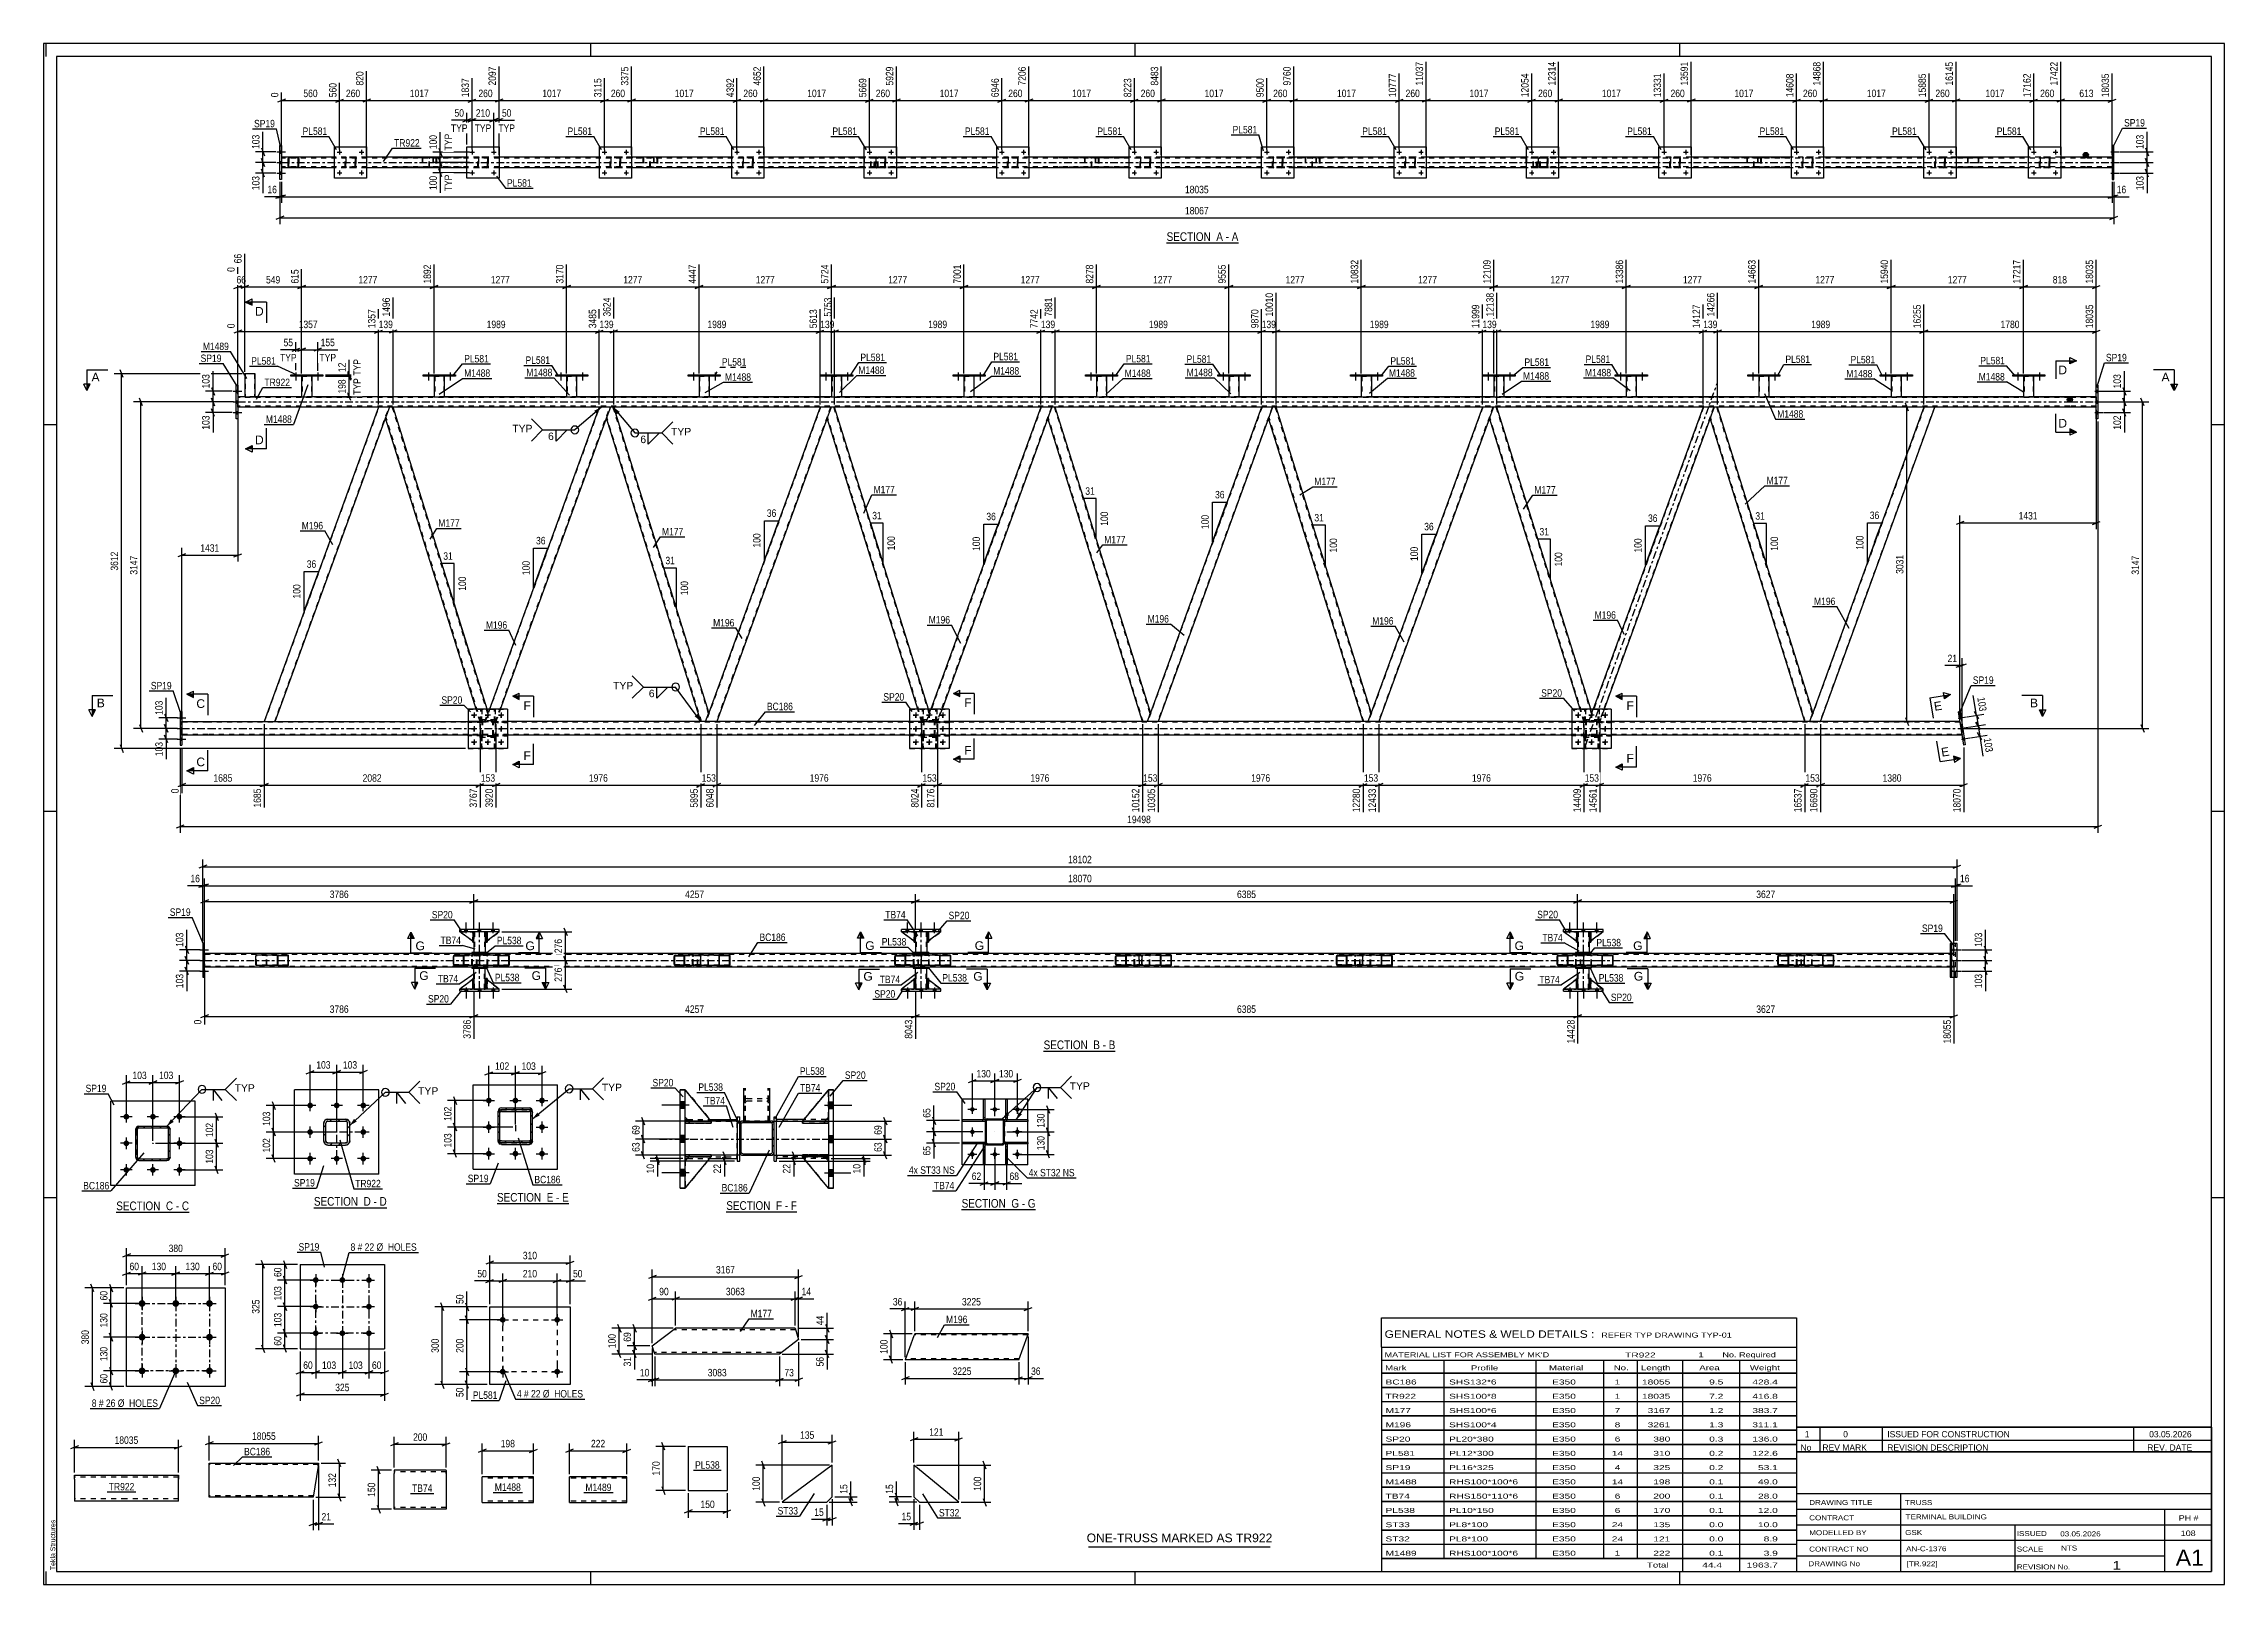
# Paper-space layout 'Layout1' of a CAD drawing. Header units: millimetres. Extents: x 0 to 841, y 0 to 594.
# The model-space entities are those that its viewports show. They can reach past a viewport. Long polylines and large blocks are cut down to what shows.
import ezdxf

# ---------------------------------------------------------------- set-up
doc = ezdxf.new("R2010")
doc.units = ezdxf.units.MM
doc.linetypes.add('DXK_LINE_DOT2', pattern=[3.9198, 1.9599, -1.9599])
doc.linetypes.add('DXK_LINE_DOT3', pattern=[5.9187, 2.979, -0.9799, 0.9799, -0.9799])
doc.layers.add('Viewport layer', color=7, linetype='Continuous', plot=False)
doc.styles.add('Arial', font='ARIAL.TTF', dxfattribs={"height": 0.2})
doc.styles.add('Arial Narrow', font='ARIALN.TTF', dxfattribs={"height": 0.2})

# ---------------------------------------------------------------- blocks, each defined once
blk = doc.blocks.new('Unknown-814521909-11375')
at = {"color": 7, "linetype": 'Continuous'}
for p, q in [((516, 102.75), (676, 102.75)), ((516, 91.5), (516, 102.75)), ((676, 102.75), (676, 91.5)), ((516, 91.5), (676, 91.5)), ((516, 91.5), (516, 86.5)), ((516, 86.5), (676, 86.5)), ((516, 86.5), (516, 81.5)), ((540, 86.5), (540, 81.5)), ((575.5, 86.5), (575.5, 81.5)), ((601.5, 86.5), (601.5, 81.5)), ((614.5, 86.5), (614.5, 81.5)), ((632, 86.5), (632, 81.5)), ((654, 86.5), (654, 81.5)), ((676, 91.5), (676, 86.5)), ((676, 86.5), (676, 81.5)), ((516, 81.5), (676, 81.5)), ((516, 81.45), (516, 76.05)), ((516, 81.45), (676, 81.45)), ((516, 76.05), (676, 76.05)), ((516, 75.95), (516, 70.55)), ((516, 75.95), (676, 75.95)), ((540, 81.5), (540, 76)), ((540, 76), (540, 70.5)), ((575.5, 81.5), (575.5, 76)), ((575.5, 76), (575.5, 70.5)), ((601.5, 81.5), (601.5, 76)), ((601.5, 76), (601.5, 70.5)), ((614.5, 81.5), (614.5, 76)), ((614.5, 76), (614.5, 70.5)), ((632, 81.5), (632, 76)), ((632, 76), (632, 70.5)), ((654, 81.5), (654, 76)), ((654, 76), (654, 70.5)), ((676, 81.45), (676, 76.05)), ((676, 75.95), (676, 70.55)), ((516, 70.55), (676, 70.55)), ((516, 70.45), (516, 65.05)), ((516, 70.45), (676, 70.45)), ((540, 70.5), (540, 65)), ((575.5, 70.5), (575.5, 65)), ((601.5, 70.5), (601.5, 65)), ((614.5, 70.5), (614.5, 65)), ((632, 70.5), (632, 65)), ((654, 70.5), (654, 65)), ((676, 70.45), (676, 65.05)), ((516, 65.05), (676, 65.05)), ((516, 64.95), (516, 59.55)), ((516, 64.95), (676, 64.95)), ((516, 59.55), (676, 59.55)), ((516, 59.45), (516, 54.05)), ((516, 59.45), (676, 59.45)), ((540, 65), (540, 59.5)), ((540, 59.5), (540, 54)), ((575.5, 65), (575.5, 59.5)), ((575.5, 59.5), (575.5, 54)), ((601.5, 65), (601.5, 59.5)), ((601.5, 59.5), (601.5, 54)), ((614.5, 65), (614.5, 59.5)), ((614.5, 59.5), (614.5, 54)), ((632, 65), (632, 59.5)), ((632, 59.5), (632, 54)), ((654, 65), (654, 59.5)), ((654, 59.5), (654, 54)), ((676, 64.95), (676, 59.55)), ((676, 59.45), (676, 54.05)), ((516, 54.05), (676, 54.05)), ((516, 53.95), (516, 48.55)), ((516, 53.95), (676, 53.95)), ((540, 54), (540, 48.5)), ((575.5, 54), (575.5, 48.5)), ((601.5, 54), (601.5, 48.5)), ((614.5, 54), (614.5, 48.5)), ((632, 54), (632, 48.5)), ((654, 54), (654, 48.5)), ((676, 53.95), (676, 48.55)), ((516, 48.55), (676, 48.55)), ((516, 48.45), (516, 43.05)), ((516, 48.45), (676, 48.45)), ((516, 43.05), (676, 43.05)), ((516, 42.95), (516, 37.55)), ((516, 42.95), (676, 42.95)), ((540, 48.5), (540, 43)), ((540, 43), (540, 37.5)), ((575.5, 48.5), (575.5, 43)), ((575.5, 43), (575.5, 37.5)), ((601.5, 48.5), (601.5, 43)), ((601.5, 43), (601.5, 37.5)), ((614.5, 48.5), (614.5, 43)), ((614.5, 43), (614.5, 37.5)), ((632, 48.5), (632, 43)), ((632, 43), (632, 37.5)), ((654, 48.5), (654, 43)), ((654, 43), (654, 37.5)), ((676, 48.45), (676, 43.05)), ((676, 42.95), (676, 37.55)), ((516, 37.55), (676, 37.55)), ((516, 37.45), (516, 32.05)), ((516, 37.45), (676, 37.45)), ((540, 37.5), (540, 32)), ((575.5, 37.5), (575.5, 32)), ((601.5, 37.5), (601.5, 32)), ((614.5, 37.5), (614.5, 32)), ((632, 37.5), (632, 32)), ((654, 37.5), (654, 32)), ((676, 37.45), (676, 32.05)), ((516, 32.05), (676, 32.05)), ((516, 31.95), (516, 26.55)), ((516, 31.95), (676, 31.95)), ((516, 26.55), (676, 26.55)), ((516, 26.45), (516, 21.05)), ((516, 26.45), (676, 26.45)), ((540, 32), (540, 26.5)), ((540, 26.5), (540, 21)), ((575.5, 32), (575.5, 26.5)), ((575.5, 26.5), (575.5, 21)), ((601.5, 32), (601.5, 26.5)), ((601.5, 26.5), (601.5, 21)), ((614.5, 32), (614.5, 26.5)), ((614.5, 26.5), (614.5, 21)), ((632, 32), (632, 26.5)), ((632, 26.5), (632, 21)), ((654, 32), (654, 26.5)), ((654, 26.5), (654, 21)), ((676, 31.95), (676, 26.55)), ((676, 26.45), (676, 21.05)), ((516, 21.05), (676, 21.05)), ((516, 20.95), (516, 15.55)), ((516, 20.95), (676, 20.95)), ((540, 21), (540, 15.5)), ((575.5, 21), (575.5, 15.5)), ((601.5, 21), (601.5, 15.5)), ((614.5, 21), (614.5, 15.5)), ((632, 21), (632, 15.5)), ((654, 21), (654, 15.5)), ((676, 20.95), (676, 15.55)), ((516, 15.55), (676, 15.55)), ((516, 15.45), (516, 10.05)), ((516, 15.45), (676, 15.45)), ((516, 10.05), (676, 10.05)), ((516, 10), (676, 10)), ((516, 10), (516, 5)), ((540, 15.5), (540, 10)), ((575.5, 15.5), (575.5, 10)), ((601.5, 15.5), (601.5, 10)), ((614.5, 15.5), (614.5, 10)), ((632, 15.5), (632, 10)), ((632, 10), (632, 5)), ((654, 15.5), (654, 10)), ((654, 10), (654, 5)), ((676, 15.45), (676, 10.05)), ((676, 10), (676, 5)), ((516, 5), (676, 5))]:
    blk.add_line(p, q, dxfattribs=at)
at = {"color": 7, "style": 'Arial Narrow'}
for s, height, width, p in [('GENERAL NOTES & WELD DETAILS :', 2.8633, 1.4, (517.15, 95.06)), ('REFER TYP DRAWING TYP-01', 1.9089, 1.6, (600.7, 95.16)), ("MATERIAL LIST FOR ASSEMBLY MK'D", 1.9089, 1.6, (517.15, 87.56)), ('Mark', 1.909, 1.7, (517.34, 82.5)), ('Profile', 1.909, 1.7, (550.41, 82.5)), ('Material', 1.909, 1.7, (580.54, 82.56)), ('No.', 1.909, 1.7, (605.5, 82.56)), ('TR922', 1.909, 1.794707, (609.9, 87.47)), ('Length', 1.909, 1.7, (616, 82.56)), ('1', 1.91, 1.794707, (638.08, 87.56)), ('Area', 1.909, 1.7, (638.5, 82.56)), ('No. Required', 1.9089, 1.6, (647.41, 87.56)), ('Weight', 1.909, 1.7, (658, 82.56))]:
    blk.add_text(s, height=height, dxfattribs=dict(at, width=width)).set_placement(p)
at = {"color": 7, "linetype": 'Continuous', "style": 'Arial Narrow'}
for s, height, width, p in [('BC186', 1.909, 1.794707, (517.5, 77.06)), ('SHS132*6', 1.909, 1.794707, (542, 77.06)), ('E350', 1.909, 1.794707, (581.74, 77.06)), ('1', 1.91, 1.794707, (605.86, 77.06)), ('18055', 1.909, 1.794707, (616.4, 77.06)), ('9.5', 1.909, 1.794707, (642.32, 77.06)), ('428.4', 1.909, 1.794707, (658.96, 77.06)), ('TR922', 1.909, 1.794707, (517.5, 71.56)), ('M177', 1.909, 1.794707, (517.5, 66.06)), ('SHS100*8', 1.909, 1.794707, (542, 71.56)), ('SHS100*6', 1.909, 1.794707, (542, 66.06)), ('E350', 1.909, 1.794707, (581.74, 71.56)), ('E350', 1.909, 1.794707, (581.74, 66.06)), ('7', 1.91, 1.794707, (605.86, 66.06)), ('1', 1.91, 1.794707, (605.86, 71.56)), ('18035', 1.909, 1.794707, (616.4, 71.56)), ('3167', 1.909, 1.794707, (618.58, 66.06)), ('7.2', 1.909, 1.794707, (642.32, 71.56)), ('1.2', 1.909, 1.794707, (642.32, 66.06)), ('416.8', 1.909, 1.794707, (658.96, 71.56)), ('383.7', 1.909, 1.794707, (658.96, 66.06)), ('M196', 1.909, 1.794707, (517.5, 60.56)), ('SHS100*4', 1.909, 1.794707, (542, 60.56)), ('E350', 1.909, 1.794707, (581.74, 60.56)), ('8', 1.91, 1.794707, (605.86, 60.56)), ('3261', 1.909, 1.794707, (618.58, 60.56)), ('1.3', 1.909, 1.794707, (642.32, 60.56)), ('311.1', 1.909, 1.794707, (658.96, 60.56)), ('SP20', 1.909, 1.794707, (517.5, 55.06)), ('PL581', 1.909, 1.794707, (517.5, 49.56)), ('PL20*380', 1.909, 1.794707, (542, 55.06)), ('PL12*300', 1.909, 1.794707, (542, 49.56)), ('E350', 1.909, 1.794707, (581.74, 55.06)), ('E350', 1.909, 1.794707, (581.74, 49.56)), ('14', 1.909, 1.794707, (604.76, 49.56)), ('6', 1.91, 1.794707, (605.86, 55.06)), ('380', 1.909, 1.794707, (620.77, 55.06)), ('310', 1.909, 1.794707, (620.77, 49.56)), ('0.3', 1.909, 1.794707, (642.32, 55.06)), ('0.2', 1.909, 1.794707, (642.32, 49.56)), ('136.0', 1.909, 1.794707, (658.96, 55.06)), ('122.6', 1.909, 1.794707, (658.96, 49.56)), ('SP19', 1.909, 1.794707, (517.5, 44.06)), ('PL16*325', 1.909, 1.794707, (542, 44.06)), ('E350', 1.909, 1.794707, (581.74, 44.06)), ('4', 1.91, 1.794707, (605.86, 44.06)), ('325', 1.909, 1.794707, (620.77, 44.06)), ('0.2', 1.909, 1.794707, (642.32, 44.06)), ('53.1', 1.909, 1.794707, (661.14, 44.06)), ('TB74', 1.909, 1.794707, (517.5, 33.06)), ('M1488', 1.909, 1.794707, (517.5, 38.56)), ('RHS100*100*6', 1.9089, 1.794707, (542, 38.56)), ('RHS150*110*6', 1.9089, 1.794707, (542, 33.06)), ('E350', 1.909, 1.794707, (581.74, 38.56)), ('E350', 1.909, 1.794707, (581.74, 33.06)), ('14', 1.909, 1.794707, (604.76, 38.56)), ('6', 1.91, 1.794707, (605.86, 33.06)), ('200', 1.909, 1.794707, (620.77, 33.06)), ('198', 1.909, 1.794707, (620.77, 38.56)), ('0.1', 1.909, 1.794707, (642.32, 38.56)), ('0.1', 1.909, 1.794707, (642.32, 33.06)), ('49.0', 1.909, 1.794707, (661.14, 38.56)), ('28.0', 1.909, 1.794707, (661.14, 33.06)), ('PL538', 1.909, 1.794707, (517.5, 27.56)), ('PL10*150', 1.909, 1.794707, (542, 27.56)), ('E350', 1.909, 1.794707, (581.74, 27.56)), ('6', 1.91, 1.794707, (605.86, 27.56)), ('170', 1.909, 1.794707, (620.77, 27.56)), ('0.1', 1.909, 1.794707, (642.32, 27.56)), ('12.0', 1.909, 1.794707, (661.14, 27.56)), ('ST33', 1.909, 1.794707, (517.5, 22.06)), ('ST32', 1.909, 1.794707, (517.5, 16.56)), ('PL8*100', 1.909, 1.794707, (542, 22.06)), ('PL8*100', 1.909, 1.794707, (542, 16.56)), ('E350', 1.909, 1.794707, (581.74, 22.06)), ('E350', 1.909, 1.794707, (581.74, 16.56)), ('24', 1.909, 1.794707, (604.76, 22.06)), ('24', 1.909, 1.794707, (604.76, 16.56)), ('135', 1.909, 1.794707, (620.77, 22.06)), ('121', 1.909, 1.794707, (620.77, 16.56)), ('0.0', 1.909, 1.794707, (642.32, 22.06)), ('0.0', 1.909, 1.794707, (642.32, 16.56)), ('10.0', 1.909, 1.794707, (661.14, 22.06)), ('8.9', 1.909, 1.794707, (663.33, 16.56)), ('M1489', 1.909, 1.794707, (517.5, 11.06)), ('RHS100*100*6', 1.9089, 1.794707, (542, 11.06)), ('E350', 1.909, 1.794707, (581.74, 11.06)), ('1', 1.91, 1.794707, (605.86, 11.06)), ('Total', 1.909, 1.7, (618.33, 6.5)), ('222', 1.909, 1.794707, (620.77, 11.06)), ('0.1', 1.909, 1.794707, (642.32, 11.06)), ('1963.7', 1.909, 1.794707, (656.77, 6.5)), ('3.9', 1.909, 1.794707, (663.33, 11.06)), ('44.4', 1.909, 1.794707, (639.64, 6.5))]:
    blk.add_text(s, height=height, dxfattribs=dict(at, width=width)).set_placement(p)
blk = doc.blocks.new('Unknown-814521909-1135')
at = {"color": 5, "linetype": 'Continuous'}
for p, q in [((841, 594), (0, 594)), ((0, 594), (0, 0)), ((1, 589), (1, 594)), ((836, 589), (5, 589)), ((5, 589), (5, 5)), ((211, 589), (211, 594)), ((421, 589), (421, 594)), ((631, 589), (631, 594)), ((836, 5), (836, 589)), ((841, 0), (841, 594)), ((5, 447), (0, 447)), ((841, 447), (836, 447)), ((5, 298), (0, 298)), ((841, 298), (836, 298)), ((5, 149), (0, 149)), ((841, 149), (836, 149)), ((0, 0), (841, 0)), ((1, 0), (1, 5)), ((5, 5), (836, 5)), ((211, 0), (211, 5)), ((421, 0), (421, 5)), ((631, 0), (631, 5))]:
    blk.add_line(p, q, dxfattribs=at)
at = {"color": 174, "linetype": 'Continuous', "style": 'Arial'}
blk.add_text('Tekla Structures', height=1.9102, rotation=90, dxfattribs=at).set_placement((4.5, 5.5))
blk = doc.blocks.new('Unknown-814521909-11374')
at = {"color": 7, "linetype": 'Continuous'}
for p, q in [((676, 51.05), (676, 5)), ((676, 51.05), (836, 51.05)), ((836, 51), (836, 5)), ((676, 35), (836, 35)), ((716.14, 35), (716.14, 5)), ((676, 29), (836, 29)), ((818, 5.05), (818, 29.05)), ((676, 23), (836, 23)), ((676, 17), (836, 17)), ((760.14, 23), (760.14, 5)), ((676, 11), (818, 11)), ((676, 5), (836, 5))]:
    blk.add_line(p, q, dxfattribs=at)
at = {"color": 7, "style": 'Arial Narrow'}
for s, height, width, p in [('CONTRACT', 1.909, 1.425378, (680.88, 24.71)), ('DRAWING TITLE', 1.9089, 1.425378, (680.88, 30.61)), ('TRUSS', 1.909, 1.425378, (717.81, 30.59)), ('TERMINAL BUILDING', 1.9089, 1.425378, (718.06, 25.07)), ('MODELLED BY', 1.9089, 1.425378, (680.88, 18.98)), ('GSK', 1.909, 1.425378, (717.88, 19.04)), ('ISSUED', 1.909, 1.425378, (760.94, 18.64)), ('03.05.2026', 1.909, 1.425378, (777.69, 18.52)), ('DRAWING No', 1.909, 1.425378, (680.56, 7)), ('CONTRACT NO', 1.9089, 1.425378, (680.88, 12.66)), ('AN-C-1376', 1.909, 1.425378, (718.23, 12.78)), ('[TR.922]', 1.909, 1.425378, (718.46, 6.99)), ('SCALE', 1.909, 1.425378, (760.94, 12.65)), ('1', 3.34, 1.5, (797.91, 5.68)), ('A1', 6.204, 1.25, (822.24, 7.2)), ('REVISION No.', 1.9089, 1.425378, (760.94, 5.77))]:
    blk.add_text(s, height=height, dxfattribs=dict(at, width=width)).set_placement(p)
at = {"color": 7, "linetype": 'Continuous', "style": 'Arial Narrow'}
for s, height, width, p in [('PH #', 2.1, 1.42538, (823.4, 24.55)), ('108', 2.1, 1.42538, (824.19, 18.65)), ('NTS', 1.909, 1.425378, (778, 13.05))]:
    blk.add_text(s, height=height, dxfattribs=dict(at, width=width)).set_placement(p)
blk = doc.blocks.new('Unknown-814521909-11376')
at = {"color": 7, "linetype": 'Continuous'}
blk.add_line((403, 14.5), (473, 14.5), dxfattribs=at)
at = {"color": 7, "style": 'Arial'}
blk.add_text('ONE-TRUSS MARKED AS TR922', height=3.3428, dxfattribs=at).set_placement((402.24, 16.25))
blk = doc.blocks.new('Unknown-814521909-11377')
at = {"color": 7, "linetype": 'Continuous'}
for p, q in [((676, 60.55), (836, 60.55)), ((836, 60.55), (676, 60.55)), ((676, 60.55), (676, 55.55)), ((685, 60.55), (685, 55.55)), ((709, 60.55), (709, 55.55)), ((806, 60.55), (806, 55.55)), ((836, 60.55), (836, 55.55)), ((676, 55.55), (836, 55.55)), ((676, 55.55), (676, 51.05)), ((676, 55.55), (836, 55.55)), ((836, 51.05), (676, 51.05)), ((685, 55.55), (685, 51.05)), ((709, 55.55), (709, 51.05)), ((806, 55.55), (806, 51.05)), ((836, 55.55), (836, 51.05))]:
    blk.add_line(p, q, dxfattribs=at)
at = {"color": 7, "linetype": 'Continuous', "style": 'Arial Narrow'}
for s, height, width, p in [('1', 2.39, 1.196471, (679.16, 56.7)), ('0', 2.39, 1.196471, (694, 56.7)), ('ISSUED FOR CONSTRUCTION', 2.3861, 1.196471, (711, 56.7)), ('03.05.2026', 2.386, 1.196471, (812, 56.7)), ('No', 2.386, 1.2, (677.54, 51.55)), ('REV MARK', 2.386, 1.2, (686, 51.55)), ('REVISION DESCRIPTION', 2.3861, 1.2, (711, 51.55)), ('REV. DATE', 2.386, 1.2, (811.28, 51.55))]:
    blk.add_text(s, height=height, dxfattribs=dict(at, width=width)).set_placement(p)
blk = doc.blocks.new('Unknown-814521909-11 - 4986')
at = {"color": 6, "linetype": 'Continuous'}
blk.add_line((433.09, 517.17), (460.74, 517.17), dxfattribs=at)
at = {"color": 0, "linetype": 'Continuous'}
blk.add_wipeout([(451.2, 517.92), (451.2, 521.42), (433.09, 521.42), (433.09, 517.92)], dxfattribs=at)
blk.add_wipeout([(454.81, 517.92), (454.81, 521.42), (452.25, 521.42), (452.25, 517.92)], dxfattribs=at)
at = {"color": 7, "linetype": 'Continuous', "style": 'Arial Narrow'}
blk.add_text('SECTION ', height=3.34, dxfattribs=at).set_placement((433.09, 517.92))
at = {"color": 0, "linetype": 'Continuous'}
blk.add_wipeout([(457.13, 517.92), (457.13, 521.42), (455.86, 521.42), (455.86, 517.92)], dxfattribs=at)
blk.add_wipeout([(460.74, 517.92), (460.74, 521.42), (458.18, 521.42), (458.18, 517.92)], dxfattribs=at)
at = {"color": 7, "linetype": 'Continuous', "style": 'Arial Narrow'}
for s, p in [('A', (452.25, 517.92)), ('-', (455.86, 517.92)), ('A', (458.18, 517.92))]:
    blk.add_text(s, height=3.34, dxfattribs=at).set_placement(p)
blk = doc.blocks.new('Unknown-814521909-12 - 2731')
at = {"color": 6, "linetype": 'Continuous'}
blk.add_line((385.66, 205.59), (413.3, 205.59), dxfattribs=at)
at = {"color": 0, "linetype": 'Continuous'}
blk.add_wipeout([(403.77, 206.34), (403.77, 209.84), (385.66, 209.84), (385.66, 206.34)], dxfattribs=at)
blk.add_wipeout([(407.37, 206.34), (407.37, 209.84), (404.82, 209.84), (404.82, 206.34)], dxfattribs=at)
at = {"color": 7, "linetype": 'Continuous', "style": 'Arial Narrow'}
blk.add_text('SECTION ', height=3.34, dxfattribs=at).set_placement((385.66, 206.34))
at = {"color": 0, "linetype": 'Continuous'}
blk.add_wipeout([(409.7, 206.34), (409.7, 209.84), (408.42, 209.84), (408.42, 206.34)], dxfattribs=at)
blk.add_wipeout([(413.3, 206.34), (413.3, 209.84), (410.75, 209.84), (410.75, 206.34)], dxfattribs=at)
at = {"color": 7, "linetype": 'Continuous', "style": 'Arial Narrow'}
for s, p in [('B', (404.82, 206.34)), ('-', (408.42, 206.34)), ('B', (410.75, 206.34))]:
    blk.add_text(s, height=3.34, dxfattribs=at).set_placement(p)
blk = doc.blocks.new('Unknown-814521909-13 - 1372')
at = {"color": 6, "linetype": 'Continuous'}
blk.add_line((28.02, 143.51), (56.09, 143.51), dxfattribs=at)
at = {"color": 0, "linetype": 'Continuous'}
blk.add_wipeout([(46.13, 144.26), (46.13, 147.76), (28.02, 147.76), (28.02, 144.26)], dxfattribs=at)
blk.add_wipeout([(49.95, 144.26), (49.95, 147.76), (47.18, 147.76), (47.18, 144.26)], dxfattribs=at)
at = {"color": 7, "linetype": 'Continuous', "style": 'Arial Narrow'}
blk.add_text('SECTION ', height=3.34, dxfattribs=at).set_placement((28.02, 144.26))
at = {"color": 0, "linetype": 'Continuous'}
blk.add_wipeout([(52.27, 144.26), (52.27, 147.76), (51, 147.76), (51, 144.26)], dxfattribs=at)
blk.add_wipeout([(56.09, 144.26), (56.09, 147.76), (53.32, 147.76), (53.32, 144.26)], dxfattribs=at)
at = {"color": 7, "linetype": 'Continuous', "style": 'Arial Narrow'}
for s, p in [('C', (47.18, 144.26)), ('-', (51, 144.26)), ('C', (53.32, 144.26))]:
    blk.add_text(s, height=3.34, dxfattribs=at).set_placement(p)
blk = doc.blocks.new('Unknown-814521909-14 - 6501')
at = {"color": 6, "linetype": 'Continuous'}
blk.add_line((104.24, 145.23), (132.31, 145.23), dxfattribs=at)
at = {"color": 0, "linetype": 'Continuous'}
blk.add_wipeout([(122.35, 145.98), (122.35, 149.48), (104.24, 149.48), (104.24, 145.98)], dxfattribs=at)
blk.add_wipeout([(126.17, 145.98), (126.17, 149.48), (123.4, 149.48), (123.4, 145.98)], dxfattribs=at)
at = {"color": 7, "linetype": 'Continuous', "style": 'Arial Narrow'}
blk.add_text('SECTION ', height=3.34, dxfattribs=at).set_placement((104.24, 145.98))
at = {"color": 0, "linetype": 'Continuous'}
blk.add_wipeout([(128.49, 145.98), (128.49, 149.48), (127.22, 149.48), (127.22, 145.98)], dxfattribs=at)
blk.add_wipeout([(132.31, 145.98), (132.31, 149.48), (129.54, 149.48), (129.54, 145.98)], dxfattribs=at)
at = {"color": 7, "linetype": 'Continuous', "style": 'Arial Narrow'}
for s, p in [('D', (123.4, 145.98)), ('-', (127.22, 145.98)), ('D', (129.54, 145.98))]:
    blk.add_text(s, height=3.34, dxfattribs=at).set_placement(p)
blk = doc.blocks.new('Unknown-814521909-15 - 6751')
at = {"color": 6, "linetype": 'Continuous'}
blk.add_line((263.28, 143.63), (290.5, 143.63), dxfattribs=at)
at = {"color": 0, "linetype": 'Continuous'}
blk.add_wipeout([(281.39, 144.38), (281.39, 147.88), (263.28, 147.88), (263.28, 144.38)], dxfattribs=at)
blk.add_wipeout([(284.78, 144.38), (284.78, 147.88), (282.44, 147.88), (282.44, 144.38)], dxfattribs=at)
at = {"color": 7, "linetype": 'Continuous', "style": 'Arial Narrow'}
blk.add_text('SECTION ', height=3.34, dxfattribs=at).set_placement((263.28, 144.38))
at = {"color": 0, "linetype": 'Continuous'}
blk.add_wipeout([(287.11, 144.38), (287.11, 147.88), (285.83, 147.88), (285.83, 144.38)], dxfattribs=at)
blk.add_wipeout([(290.5, 144.38), (290.5, 147.88), (288.16, 147.88), (288.16, 144.38)], dxfattribs=at)
at = {"color": 7, "linetype": 'Continuous', "style": 'Arial Narrow'}
for s, p in [('F', (282.44, 144.38)), ('-', (285.83, 144.38)), ('F', (288.16, 144.38))]:
    blk.add_text(s, height=3.34, dxfattribs=at).set_placement(p)
blk = doc.blocks.new('Unknown-814521909-16 - 10222')
at = {"color": 6, "linetype": 'Continuous'}
blk.add_line((174.85, 146.79), (202.49, 146.79), dxfattribs=at)
at = {"color": 0, "linetype": 'Continuous'}
blk.add_wipeout([(192.96, 147.54), (192.96, 151.04), (174.85, 151.04), (174.85, 147.54)], dxfattribs=at)
blk.add_wipeout([(196.56, 147.54), (196.56, 151.04), (194.01, 151.04), (194.01, 147.54)], dxfattribs=at)
at = {"color": 7, "linetype": 'Continuous', "style": 'Arial Narrow'}
blk.add_text('SECTION ', height=3.34, dxfattribs=at).set_placement((174.85, 147.54))
at = {"color": 0, "linetype": 'Continuous'}
blk.add_wipeout([(198.89, 147.54), (198.89, 151.04), (197.61, 151.04), (197.61, 147.54)], dxfattribs=at)
blk.add_wipeout([(202.49, 147.54), (202.49, 151.04), (199.94, 151.04), (199.94, 147.54)], dxfattribs=at)
at = {"color": 7, "linetype": 'Continuous', "style": 'Arial Narrow'}
for s, p in [('E', (194.01, 147.54)), ('-', (197.61, 147.54)), ('E', (199.94, 147.54))]:
    blk.add_text(s, height=3.34, dxfattribs=at).set_placement(p)
blk = doc.blocks.new('Unknown-814521909-17 - 2369')
at = {"color": 6, "linetype": 'Continuous'}
blk.add_line((354.04, 144.47), (382.54, 144.47), dxfattribs=at)
at = {"color": 0, "linetype": 'Continuous'}
blk.add_wipeout([(372.15, 145.22), (372.15, 148.72), (354.04, 148.72), (354.04, 145.22)], dxfattribs=at)
blk.add_wipeout([(376.18, 145.22), (376.18, 148.72), (373.2, 148.72), (373.2, 145.22)], dxfattribs=at)
at = {"color": 7, "linetype": 'Continuous', "style": 'Arial Narrow'}
blk.add_text('SECTION ', height=3.34, dxfattribs=at).set_placement((354.04, 145.22))
at = {"color": 0, "linetype": 'Continuous'}
blk.add_wipeout([(378.5, 145.22), (378.5, 148.72), (377.23, 148.72), (377.23, 145.22)], dxfattribs=at)
blk.add_wipeout([(382.54, 145.22), (382.54, 148.72), (379.55, 148.72), (379.55, 145.22)], dxfattribs=at)
at = {"color": 7, "linetype": 'Continuous', "style": 'Arial Narrow'}
for s, p in [('G', (373.2, 145.22)), ('-', (377.23, 145.22)), ('G', (379.55, 145.22))]:
    blk.add_text(s, height=3.34, dxfattribs=at).set_placement(p)
blk = doc.blocks.new('Part-814521909-1954 - 1938')
at = {"color": 2, "linetype": 'Continuous'}
for p, q in [((31.96, 76.3), (31.96, 114.3)), ((31.96, 114.3), (69.96, 114.3)), ((69.96, 114.3), (69.96, 76.3)), ((69.96, 76.3), (31.96, 76.3))]:
    blk.add_line(p, q, dxfattribs=at)
blk = doc.blocks.new('Bolt-814521909-2015 - 1938')
at = {"linetype": 'Continuous'}
for points in [[(37.96, 109.6, -1), (37.96, 107, -1)], [(50.96, 109.6, -1), (50.96, 107, -1)], [(63.96, 109.6, -1), (63.96, 107, -1)], [(37.96, 96.6, -1), (37.96, 94, -1)], [(63.96, 96.6, -1), (63.96, 94, -1)], [(37.96, 83.6, -1), (37.96, 81, -1)], [(50.96, 83.6, -1), (50.96, 81, -1)], [(63.96, 83.6, -1), (63.96, 81, -1)]]:
    blk.add_hatch(color=1, dxfattribs=at).paths.add_polyline_path(points)
at = {"color": 1, "linetype": 'Continuous'}
for p, q in [((37.96, 110.9), (37.96, 105.7)), ((50.96, 110.9), (50.96, 105.7)), ((63.96, 110.9), (63.96, 105.7)), ((35.36, 108.3), (40.56, 108.3)), ((48.36, 108.3), (53.56, 108.3)), ((61.36, 108.3), (66.56, 108.3)), ((35.36, 95.3), (40.56, 95.3)), ((37.96, 97.9), (37.96, 92.7)), ((61.36, 95.3), (66.56, 95.3)), ((63.96, 97.9), (63.96, 92.7)), ((37.96, 84.9), (37.96, 79.7)), ((50.96, 84.9), (50.96, 79.7)), ((63.96, 84.9), (63.96, 79.7)), ((35.36, 82.3), (40.56, 82.3)), ((48.36, 82.3), (53.56, 82.3)), ((61.36, 82.3), (66.56, 82.3))]:
    blk.add_line(p, q, dxfattribs=at)
blk = doc.blocks.new('Part-814521909-11036 - 11035')
at = {"color": 2, "linetype": 'Continuous'}
for p, q in [((63.86, 45.58), (63.86, 46.78)), ((63.86, 46.78), (83.86, 46.78)), ((63.86, 33.67), (63.86, 45.58)), ((83.96, 46.78), (106.03, 46.78)), ((105.84, 45.58), (103.96, 33.58)), ((106.02, 46.68), (105.84, 45.58)), ((106.03, 46.78), (106.02, 46.68)), ((63.86, 33.58), (63.86, 33.67)), ((83.86, 33.58), (63.86, 33.58)), ((103.96, 33.58), (83.96, 33.58))]:
    blk.add_line(p, q, dxfattribs=at)
at = {"color": 7, "linetype": 'DXK_LINE_DOT2'}
for p, q in [((83.86, 46.18), (63.86, 46.18)), ((105.94, 46.18), (83.96, 46.18)), ((105.84, 45.58), (105.98, 46.42)), ((83.86, 34.18), (63.86, 34.18)), ((63.86, 33.67), (63.86, 33.58)), ((104.05, 34.18), (83.96, 34.18))]:
    blk.add_line(p, q, dxfattribs=at)
blk = doc.blocks.new('Bolt-814521909-5054 - 4986')
at = {"linetype": 'Continuous'}
for points in [[(798.35, 551.83), (798.35, 552.71), (797.71, 552.71), (797.71, 551.83)], [(798.35, 551.83), (798.35, 552.71), (797.71, 552.71), (797.71, 551.83)], [(798.35, 551.83), (798.35, 552.71), (797.71, 552.71), (797.71, 551.83)], [(798.35, 547.73), (798.35, 548.61), (797.71, 548.61), (797.71, 547.73)], [(798.35, 547.73), (798.35, 548.61), (797.71, 548.61), (797.71, 547.73)], [(798.35, 543.63), (798.35, 544.51), (797.71, 544.51), (797.71, 543.63)], [(798.35, 543.63), (798.35, 544.51), (797.71, 544.51), (797.71, 543.63)], [(798.35, 543.63), (798.35, 544.51), (797.71, 544.51), (797.71, 543.63)]]:
    blk.add_hatch(color=1, dxfattribs=at).paths.add_polyline_path(points)
at = {"color": 1, "linetype": 'Continuous'}
for p, q in [((797.19, 552.27), (800.51, 552.27)), ((797.19, 552.27), (800.51, 552.27)), ((797.19, 552.27), (800.51, 552.27)), ((797.19, 548.17), (800.51, 548.17)), ((797.19, 548.17), (800.51, 548.17)), ((797.71, 552.71), (798.35, 552.71)), ((797.71, 552.71), (798.35, 552.71)), ((797.71, 552.71), (798.35, 552.71)), ((797.71, 551.83), (798.35, 551.83)), ((797.71, 551.83), (798.35, 551.83)), ((797.71, 551.83), (798.35, 551.83)), ((797.71, 548.61), (798.35, 548.61)), ((797.71, 548.61), (798.35, 548.61)), ((797.71, 547.73), (798.35, 547.73)), ((797.71, 547.73), (798.35, 547.73)), ((797.19, 544.07), (800.51, 544.07)), ((797.19, 544.07), (800.51, 544.07)), ((797.19, 544.07), (800.51, 544.07)), ((797.71, 544.51), (798.35, 544.51)), ((797.71, 544.51), (798.35, 544.51)), ((797.71, 544.51), (798.35, 544.51)), ((797.71, 543.63), (798.35, 543.63)), ((797.71, 543.63), (798.35, 543.63)), ((797.71, 543.63), (798.35, 543.63))]:
    blk.add_line(p, q, dxfattribs=at)
blk = doc.blocks.new('Bolt-814521909-5159 - 4986')
at = {"linetype": 'Continuous'}
for points in [[(676.47, 544.17, -1), (675.59, 544.17, -1)], [(684.87, 544.17, -1), (683.99, 544.17, -1)]]:
    blk.add_hatch(color=1, dxfattribs=at).paths.add_polyline_path(points)
at = {"color": 1, "linetype": 'Continuous'}
for p, q in [((675.15, 544.17), (676.91, 544.17)), ((676.03, 545.05), (676.03, 543.29)), ((683.55, 544.17), (685.31, 544.17)), ((684.43, 545.05), (684.43, 543.29))]:
    blk.add_line(p, q, dxfattribs=at)
blk = doc.blocks.new('Bolt-814521909-5167 - 4986')
at = {"linetype": 'Continuous'}
for points in [[(216.75, 544.17, -1), (215.87, 544.17, -1)], [(225.15, 544.17, -1), (224.27, 544.17, -1)]]:
    blk.add_hatch(color=1, dxfattribs=at).paths.add_polyline_path(points)
at = {"color": 1, "linetype": 'Continuous'}
for p, q in [((215.43, 544.17), (217.19, 544.17)), ((216.31, 545.05), (216.31, 543.29)), ((223.83, 544.17), (225.59, 544.17)), ((224.71, 545.05), (224.71, 543.29))]:
    blk.add_line(p, q, dxfattribs=at)
blk = doc.blocks.new('Part-814521909-5062 - 4986')
at = {"color": 7, "linetype": 'DXK_LINE_DOT2'}
for p, q in [((371.75, 549.69), (371.78, 549.87)), ((371.78, 549.87), (371.75, 549.69)), ((371.75, 546.65), (371.75, 549.69)), ((371.75, 549.69), (371.75, 549.69)), ((371.75, 546.65), (371.75, 549.69)), ((371.99, 549.69), (372.01, 549.78)), ((372.01, 549.78), (371.99, 549.69)), ((371.99, 546.65), (371.99, 549.69)), ((371.99, 549.69), (371.99, 549.69)), ((371.99, 549.69), (371.99, 546.65)), ((372.01, 549.78), (372.06, 549.86)), ((372.06, 549.86), (372.01, 549.78)), ((372.04, 550.13), (372.23, 550.17)), ((372.23, 550.17), (372.04, 550.13)), ((372.06, 549.86), (372.14, 549.91)), ((372.23, 549.93), (372.14, 549.91)), ((375.27, 550.17), (372.23, 550.17)), ((375.27, 549.93), (372.23, 549.93)), ((375.27, 550.17), (375.45, 550.13)), ((375.45, 550.13), (375.27, 550.17)), ((375.36, 549.91), (375.27, 549.93)), ((375.44, 549.86), (375.36, 549.91)), ((375.44, 549.86), (375.49, 549.78)), ((375.49, 549.78), (375.44, 549.86)), ((375.49, 549.78), (375.51, 549.69)), ((375.51, 549.69), (375.49, 549.78)), ((375.51, 546.65), (375.51, 549.69)), ((375.51, 549.69), (375.51, 549.69)), ((375.51, 549.69), (375.51, 546.65)), ((375.71, 549.87), (375.75, 549.69)), ((375.75, 549.69), (375.71, 549.87)), ((375.75, 546.65), (375.75, 549.69)), ((375.75, 549.69), (375.75, 549.69)), ((375.75, 549.69), (375.75, 546.65)), ((371.75, 546.65), (371.75, 546.65)), ((371.78, 546.46), (371.75, 546.65)), ((371.75, 546.65), (371.78, 546.46)), ((371.99, 546.65), (371.99, 546.65)), ((372.01, 546.55), (371.99, 546.65)), ((371.99, 546.65), (372.01, 546.55)), ((372.06, 546.48), (372.01, 546.55)), ((372.01, 546.55), (372.06, 546.48)), ((372.23, 546.17), (372.04, 546.2)), ((372.04, 546.2), (372.23, 546.17)), ((372.14, 546.42), (372.06, 546.48)), ((372.23, 546.41), (372.14, 546.42)), ((375.27, 546.41), (372.23, 546.41)), ((375.27, 546.17), (372.23, 546.17)), ((375.36, 546.42), (375.27, 546.41)), ((375.45, 546.2), (375.27, 546.17)), ((375.27, 546.17), (375.45, 546.2)), ((375.44, 546.48), (375.36, 546.42)), ((375.49, 546.55), (375.44, 546.48)), ((375.44, 546.48), (375.49, 546.55)), ((375.51, 546.65), (375.49, 546.55)), ((375.49, 546.55), (375.51, 546.65)), ((375.51, 546.65), (375.51, 546.65)), ((375.75, 546.65), (375.71, 546.46)), ((375.71, 546.46), (375.75, 546.65)), ((375.75, 546.65), (375.75, 546.65))]:
    blk.add_line(p, q, dxfattribs=at)
at = {"color": 7, "linetype": 'DXK_LINE_DOT3'}
blk.add_line((373.75, 548.17), (373.75, 548.17), dxfattribs=at)
at = {"color": 7, "linetype": 'DXK_LINE_DOT2'}
for centre, start, end in [((372.23, 549.69), 112.5, 157.5), ((372.23, 549.69), 112.5, 157.5), ((375.27, 549.69), 22.5, 67.5), ((375.27, 549.69), 22.5, 67.5), ((372.23, 546.65), 202.5, 247.5), ((372.23, 546.65), 202.5, 247.5), ((375.27, 546.65), 292.5, 337.5), ((375.27, 546.65), 292.5, 337.5)]:
    blk.add_arc(centre, 0.48, start, end, dxfattribs=at)
blk = doc.blocks.new('Bolt-814521909-5165 - 4986')
at = {"linetype": 'Continuous'}
for points in [[(165.67, 544.17, -1), (164.79, 544.17, -1)], [(174.07, 544.17, -1), (173.19, 544.17, -1)]]:
    blk.add_hatch(color=1, dxfattribs=at).paths.add_polyline_path(points)
at = {"color": 1, "linetype": 'Continuous'}
for p, q in [((164.35, 544.17), (166.11, 544.17)), ((165.23, 545.05), (165.23, 543.29)), ((172.75, 544.17), (174.51, 544.17)), ((173.63, 545.05), (173.63, 543.29))]:
    blk.add_line(p, q, dxfattribs=at)
blk = doc.blocks.new('Bolt-814521909-5144 - 4986')
at = {"linetype": 'Continuous'}
for points in [[(369.99, 552.17, -1), (369.11, 552.17, -1)], [(378.39, 552.17, -1), (377.51, 552.17, -1)]]:
    blk.add_hatch(color=1, dxfattribs=at).paths.add_polyline_path(points)
at = {"color": 1, "linetype": 'Continuous'}
for p, q in [((368.67, 552.17), (370.43, 552.17)), ((369.55, 553.05), (369.55, 551.29)), ((377.07, 552.17), (378.83, 552.17)), ((377.95, 553.05), (377.95, 551.29))]:
    blk.add_line(p, q, dxfattribs=at)
blk = doc.blocks.new('Part-814521909-5061 - 4986')
at = {"color": 7, "linetype": 'DXK_LINE_DOT2'}
for p, q in [((233.86, 549.87), (233.84, 549.69)), ((233.84, 546.65), (233.84, 549.69)), ((233.92, 550.03), (233.86, 549.87)), ((234.01, 550.13), (233.92, 550.03)), ((233.98, 549.69), (233.99, 549.78)), ((233.98, 546.65), (233.98, 549.69)), ((233.99, 549.78), (234.02, 549.86)), ((234.11, 550.17), (234.01, 550.13)), ((234.02, 549.86), (234.06, 549.91)), ((234.06, 549.91), (234.11, 549.93)), ((246.27, 550.17), (234.11, 550.17)), ((246.27, 549.93), (234.11, 549.93)), ((235.39, 549.93), (235.39, 550.17)), ((236.39, 550.13), (236.2, 550.17)), ((236.2, 549.93), (236.3, 549.91)), ((236.3, 549.91), (236.38, 549.86)), ((236.38, 549.86), (236.43, 549.78)), ((236.43, 549.78), (236.45, 549.69)), ((236.45, 549.69), (236.45, 546.65)), ((236.69, 549.77), (236.67, 549.87)), ((236.71, 549.69), (236.69, 549.77)), ((236.71, 549.69), (236.71, 546.65)), ((233.86, 546.46), (233.84, 546.65)), ((233.91, 546.34), (233.86, 546.46)), ((233.92, 546.31), (233.91, 546.34)), ((233.92, 546.31), (234.01, 546.2)), ((233.99, 546.55), (233.98, 546.65)), ((234.02, 546.48), (233.99, 546.55)), ((234.01, 546.2), (234.11, 546.17)), ((234.06, 546.42), (234.02, 546.48)), ((234.11, 546.41), (234.06, 546.42)), ((246.27, 546.41), (234.11, 546.41)), ((246.27, 546.17), (234.11, 546.17)), ((235.39, 546.17), (235.39, 546.41)), ((236.3, 546.42), (236.2, 546.41)), ((236.2, 546.17), (236.39, 546.2)), ((236.38, 546.48), (236.3, 546.42)), ((236.43, 546.55), (236.38, 546.48)), ((236.45, 546.65), (236.43, 546.55)), ((236.67, 546.46), (236.69, 546.56)), ((236.69, 546.56), (236.71, 546.65))]:
    blk.add_line(p, q, dxfattribs=at)
for centre, start, end in [((236.22, 549.67), 23.84939, 68.80588), ((236.22, 546.66), 291.19411, 336.15061)]:
    blk.add_arc(centre, 0.492, start, end, dxfattribs=at)
blk = doc.blocks.new('Part-814521909-5058 - 4986')
at = {"color": 7, "linetype": 'DXK_LINE_DOT2'}
for p, q in [((489.26, 549.87), (489.24, 549.69)), ((489.24, 546.65), (489.24, 549.69)), ((489.32, 550.03), (489.26, 549.87)), ((489.41, 550.13), (489.32, 550.03)), ((489.38, 549.69), (489.39, 549.78)), ((489.38, 546.65), (489.38, 549.69)), ((489.39, 549.78), (489.42, 549.86)), ((489.51, 550.17), (489.41, 550.13)), ((489.42, 549.86), (489.46, 549.91)), ((489.46, 549.91), (489.51, 549.93)), ((501.67, 550.17), (489.51, 550.17)), ((501.67, 549.93), (489.51, 549.93)), ((490.79, 549.93), (490.79, 550.17)), ((491.8, 550.13), (491.6, 550.17)), ((491.6, 549.93), (491.7, 549.91)), ((491.7, 549.91), (491.78, 549.86)), ((491.78, 549.86), (491.84, 549.78)), ((491.84, 549.78), (491.86, 549.69)), ((491.86, 549.69), (491.86, 546.65)), ((492.09, 549.77), (492.07, 549.87)), ((492.11, 549.69), (492.09, 549.77)), ((492.11, 549.69), (492.11, 546.65)), ((489.26, 546.46), (489.24, 546.65)), ((489.31, 546.34), (489.26, 546.46)), ((489.32, 546.31), (489.31, 546.34)), ((489.32, 546.31), (489.41, 546.2)), ((489.39, 546.55), (489.38, 546.65)), ((489.42, 546.48), (489.39, 546.55)), ((489.41, 546.2), (489.51, 546.17)), ((489.46, 546.42), (489.42, 546.48)), ((489.51, 546.41), (489.46, 546.42)), ((501.67, 546.41), (489.51, 546.41)), ((501.67, 546.17), (489.51, 546.17)), ((490.79, 546.17), (490.79, 546.41)), ((491.7, 546.42), (491.6, 546.41)), ((491.6, 546.17), (491.8, 546.2)), ((491.78, 546.48), (491.7, 546.42)), ((491.84, 546.55), (491.78, 546.48)), ((491.86, 546.65), (491.84, 546.55)), ((492.07, 546.46), (492.09, 546.56)), ((492.09, 546.56), (492.11, 546.65))]:
    blk.add_line(p, q, dxfattribs=at)
for centre, start, end in [((491.62, 549.67), 23.84941, 68.80591), ((491.62, 546.66), 291.19409, 336.15058)]:
    blk.add_arc(centre, 0.492, start, end, dxfattribs=at)
blk = doc.blocks.new('Bolt-814521909-5219 - 4986')
at = {"linetype": 'Continuous'}
for points in [[(727.55, 544.17, -1), (726.67, 544.17, -1)], [(735.95, 544.17, -1), (735.07, 544.17, -1)]]:
    blk.add_hatch(color=1, dxfattribs=at).paths.add_polyline_path(points)
at = {"color": 1, "linetype": 'Continuous'}
for p, q in [((726.23, 544.17), (727.99, 544.17)), ((727.11, 545.05), (727.11, 543.29)), ((734.63, 544.17), (736.39, 544.17)), ((735.51, 545.05), (735.51, 543.29))]:
    blk.add_line(p, q, dxfattribs=at)
blk = doc.blocks.new('Bolt-814521909-5010 - 4986')
at = {"linetype": 'Continuous'}
for points in [[(91.73, 551.83), (91.73, 552.71), (91.09, 552.71), (91.09, 551.83)], [(91.73, 551.83), (91.73, 552.71), (91.09, 552.71), (91.09, 551.83)], [(91.73, 551.83), (91.73, 552.71), (91.09, 552.71), (91.09, 551.83)], [(91.73, 547.73), (91.73, 548.61), (91.09, 548.61), (91.09, 547.73)], [(91.73, 547.73), (91.73, 548.61), (91.09, 548.61), (91.09, 547.73)], [(91.73, 543.63), (91.73, 544.51), (91.09, 544.51), (91.09, 543.63)], [(91.73, 543.63), (91.73, 544.51), (91.09, 544.51), (91.09, 543.63)], [(91.73, 543.63), (91.73, 544.51), (91.09, 544.51), (91.09, 543.63)]]:
    blk.add_hatch(color=1, dxfattribs=at).paths.add_polyline_path(points)
at = {"color": 1, "linetype": 'Continuous'}
for p, q in [((89.93, 552.27), (93.25, 552.27)), ((89.93, 552.27), (93.25, 552.27)), ((89.93, 552.27), (93.25, 552.27)), ((89.93, 548.17), (93.25, 548.17)), ((89.93, 548.17), (93.25, 548.17)), ((91.09, 552.71), (91.73, 552.71)), ((91.09, 552.71), (91.73, 552.71)), ((91.09, 552.71), (91.73, 552.71)), ((91.09, 551.83), (91.73, 551.83)), ((91.09, 551.83), (91.73, 551.83)), ((91.09, 551.83), (91.73, 551.83)), ((91.09, 548.61), (91.73, 548.61)), ((91.09, 548.61), (91.73, 548.61)), ((91.09, 547.73), (91.73, 547.73)), ((91.09, 547.73), (91.73, 547.73)), ((89.93, 544.07), (93.25, 544.07)), ((89.93, 544.07), (93.25, 544.07)), ((89.93, 544.07), (93.25, 544.07)), ((91.09, 544.51), (91.73, 544.51)), ((91.09, 544.51), (91.73, 544.51)), ((91.09, 544.51), (91.73, 544.51)), ((91.09, 543.63), (91.73, 543.63)), ((91.09, 543.63), (91.73, 543.63)), ((91.09, 543.63), (91.73, 543.63))]:
    blk.add_line(p, q, dxfattribs=at)
blk = doc.blocks.new('Part-814521909-5059 - 4986')
at = {"color": 7, "linetype": 'DXK_LINE_DOT2'}
for p, q in [((404.13, 549.87), (404.11, 549.69)), ((404.11, 546.65), (404.11, 549.69)), ((404.19, 550.03), (404.13, 549.87)), ((404.28, 550.13), (404.19, 550.03)), ((404.24, 549.69), (404.25, 549.78)), ((404.24, 546.65), (404.24, 549.69)), ((404.25, 549.78), (404.28, 549.86)), ((404.38, 550.17), (404.28, 550.13)), ((404.28, 549.86), (404.33, 549.91)), ((404.33, 549.91), (404.38, 549.93)), ((416.54, 550.17), (404.38, 550.17)), ((416.54, 549.93), (404.38, 549.93)), ((405.66, 549.93), (405.66, 550.17)), ((406.66, 550.13), (406.47, 550.17)), ((406.47, 549.93), (406.57, 549.91)), ((406.57, 549.91), (406.65, 549.86)), ((406.65, 549.86), (406.7, 549.78)), ((406.7, 549.78), (406.72, 549.69)), ((406.72, 549.69), (406.72, 546.65)), ((406.96, 549.77), (406.94, 549.87)), ((406.97, 549.69), (406.96, 549.77)), ((406.97, 549.69), (406.97, 546.65)), ((404.13, 546.46), (404.11, 546.65)), ((404.18, 546.34), (404.13, 546.46)), ((404.19, 546.31), (404.18, 546.34)), ((404.19, 546.31), (404.28, 546.2)), ((404.25, 546.55), (404.24, 546.65)), ((404.28, 546.48), (404.25, 546.55)), ((404.33, 546.42), (404.28, 546.48)), ((404.28, 546.2), (404.38, 546.17)), ((404.38, 546.41), (404.33, 546.42)), ((416.54, 546.41), (404.38, 546.41)), ((416.54, 546.17), (404.38, 546.17)), ((405.66, 546.17), (405.66, 546.41)), ((406.57, 546.42), (406.47, 546.41)), ((406.47, 546.17), (406.66, 546.2)), ((406.65, 546.48), (406.57, 546.42)), ((406.7, 546.55), (406.65, 546.48)), ((406.72, 546.65), (406.7, 546.55)), ((406.94, 546.46), (406.96, 546.56)), ((406.96, 546.56), (406.97, 546.65))]:
    blk.add_line(p, q, dxfattribs=at)
for centre, start, end in [((406.49, 549.67), 23.8494, 68.80589), ((406.49, 546.66), 291.19411, 336.1506)]:
    blk.add_arc(centre, 0.492, start, end, dxfattribs=at)
blk = doc.blocks.new('Bolt-814521909-5166 - 4986')
at = {"linetype": 'Continuous'}
for points in [[(216.75, 552.17, -1), (215.87, 552.17, -1)], [(225.15, 552.17, -1), (224.27, 552.17, -1)]]:
    blk.add_hatch(color=1, dxfattribs=at).paths.add_polyline_path(points)
at = {"color": 1, "linetype": 'Continuous'}
for p, q in [((215.43, 552.17), (217.19, 552.17)), ((216.31, 553.05), (216.31, 551.29)), ((223.83, 552.17), (225.59, 552.17)), ((224.71, 553.05), (224.71, 551.29))]:
    blk.add_line(p, q, dxfattribs=at)
blk = doc.blocks.new('Part-814521909-5015 - 4986')
at = {"linetype": 'Continuous'}
blk.add_hatch(color=2, dxfattribs=at).paths.add_polyline_path([(787.55, 550.17), (786.75, 551.57), (788.35, 551.57)])
at = {"color": 2, "linetype": 'Continuous'}
for p, q in [((112.15, 550.17), (91.73, 550.17)), ((163.23, 550.17), (124.55, 550.17)), ((214.31, 550.17), (175.63, 550.17)), ((265.39, 550.17), (226.71, 550.17)), ((316.47, 550.17), (277.79, 550.17)), ((367.55, 550.17), (328.87, 550.17)), ((418.63, 550.17), (379.95, 550.17)), ((469.71, 550.17), (431.03, 550.17)), ((520.79, 550.17), (482.11, 550.17)), ((571.87, 550.17), (533.19, 550.17)), ((622.95, 550.17), (584.27, 550.17)), ((674.03, 550.17), (635.35, 550.17)), ((725.11, 550.17), (686.43, 550.17)), ((755.79, 550.17), (737.51, 550.17)), ((765.49, 550.17), (755.89, 550.17)), ((787.49, 550.17), (777.89, 550.17)), ((787.55, 550.17), (786.75, 551.57)), ((786.75, 551.57), (788.35, 551.57)), ((788.35, 551.57), (787.55, 550.17)), ((797.71, 550.17), (787.59, 550.17)), ((94.84, 546.17), (91.73, 546.17)), ((112.15, 546.17), (97.89, 546.17)), ((163.23, 546.17), (124.55, 546.17)), ((214.31, 546.17), (175.63, 546.17)), ((265.39, 546.17), (226.71, 546.17)), ((316.47, 546.17), (277.79, 546.17)), ((367.55, 546.17), (328.87, 546.17)), ((418.63, 546.17), (379.95, 546.17)), ((469.71, 546.17), (431.03, 546.17)), ((520.79, 546.17), (482.11, 546.17)), ((571.87, 546.17), (533.19, 546.17)), ((622.95, 546.17), (584.27, 546.17)), ((674.03, 546.17), (635.35, 546.17)), ((725.11, 546.17), (686.43, 546.17)), ((755.79, 546.17), (737.51, 546.17)), ((765.49, 546.17), (755.89, 546.17)), ((787.49, 546.17), (777.89, 546.17)), ((797.71, 546.17), (787.59, 546.17))]:
    blk.add_line(p, q, dxfattribs=at)
at = {"color": 7, "linetype": 'DXK_LINE_DOT2'}
for p, q in [((91.73, 550.17), (91.73, 546.17)), ((755.79, 549.85), (91.73, 549.85)), ((124.55, 550.17), (112.15, 550.17)), ((175.63, 550.17), (163.23, 550.17)), ((226.71, 550.17), (214.31, 550.17)), ((277.79, 550.17), (265.39, 550.17)), ((328.87, 550.17), (316.47, 550.17)), ((379.95, 550.17), (367.55, 550.17)), ((431.03, 550.17), (418.63, 550.17)), ((482.11, 550.17), (469.71, 550.17)), ((533.19, 550.17), (520.79, 550.17)), ((584.27, 550.17), (571.87, 550.17)), ((635.35, 550.17), (622.95, 550.17)), ((686.43, 550.17), (674.03, 550.17)), ((737.51, 550.17), (725.11, 550.17)), ((787.49, 549.85), (755.89, 549.85)), ((777.89, 550.17), (765.49, 550.17)), ((797.71, 549.85), (787.59, 549.85)), ((797.71, 550.17), (797.71, 546.17)), ((755.79, 546.49), (91.73, 546.49)), ((97.89, 546.17), (94.84, 546.17)), ((124.55, 546.17), (112.15, 546.17)), ((175.63, 546.17), (163.23, 546.17)), ((226.71, 546.17), (214.31, 546.17)), ((277.79, 546.17), (265.39, 546.17)), ((328.87, 546.17), (316.47, 546.17)), ((379.95, 546.17), (367.55, 546.17)), ((431.03, 546.17), (418.63, 546.17)), ((482.11, 546.17), (469.71, 546.17)), ((533.19, 546.17), (520.79, 546.17)), ((584.27, 546.17), (571.87, 546.17)), ((635.35, 546.17), (622.95, 546.17)), ((686.43, 546.17), (674.03, 546.17)), ((737.51, 546.17), (725.11, 546.17)), ((787.49, 546.49), (755.89, 546.49)), ((777.89, 546.17), (765.49, 546.17)), ((797.71, 546.49), (787.59, 546.49))]:
    blk.add_line(p, q, dxfattribs=at)
at = {"color": 7, "linetype": 'DXK_LINE_DOT3'}
for p, q in [((91.73, 548.17), (755.79, 548.17)), ((755.89, 548.17), (787.49, 548.17)), ((787.59, 548.17), (797.71, 548.17))]:
    blk.add_line(p, q, dxfattribs=at)
at = {"color": 2, "linetype": 'Continuous'}
blk.add_circle((787.55, 551.07), 1, dxfattribs=at)
blk = doc.blocks.new('Part-814521909-5060 - 4986')
at = {"color": 7, "linetype": 'DXK_LINE_DOT2'}
for p, q in [((319, 549.87), (318.97, 549.69)), ((318.97, 546.65), (318.97, 549.69)), ((319.05, 550.03), (319, 549.87)), ((319.14, 550.13), (319.05, 550.03)), ((319.11, 549.69), (319.12, 549.78)), ((319.11, 546.65), (319.11, 549.69)), ((319.12, 549.78), (319.15, 549.86)), ((319.25, 550.17), (319.14, 550.13)), ((319.15, 549.86), (319.19, 549.91)), ((319.19, 549.91), (319.25, 549.93)), ((331.4, 550.17), (319.25, 550.17)), ((331.4, 549.93), (319.25, 549.93)), ((320.52, 549.93), (320.52, 550.17)), ((321.53, 550.13), (321.34, 550.17)), ((321.34, 549.93), (321.43, 549.91)), ((321.43, 549.91), (321.51, 549.86)), ((321.51, 549.86), (321.57, 549.78)), ((321.57, 549.78), (321.59, 549.69)), ((321.59, 546.65), (321.59, 549.69)), ((321.84, 549.69), (321.8, 549.87)), ((321.84, 546.65), (321.84, 549.69)), ((318.97, 546.65), (319, 546.46)), ((319, 546.46), (319.05, 546.31)), ((319.05, 546.31), (319.14, 546.2)), ((319.12, 546.55), (319.11, 546.65)), ((319.15, 546.48), (319.12, 546.55)), ((319.14, 546.2), (319.25, 546.17)), ((319.19, 546.42), (319.15, 546.48)), ((319.25, 546.41), (319.19, 546.42)), ((331.4, 546.41), (319.25, 546.41)), ((331.4, 546.17), (319.25, 546.17)), ((320.52, 546.17), (320.52, 546.41)), ((321.43, 546.42), (321.34, 546.41)), ((321.34, 546.17), (321.53, 546.2)), ((321.51, 546.48), (321.43, 546.42)), ((321.57, 546.55), (321.51, 546.48)), ((321.59, 546.65), (321.57, 546.55)), ((321.8, 546.46), (321.84, 546.65))]:
    blk.add_line(p, q, dxfattribs=at)
for centre, start, end in [((321.35, 549.67), 23.84939, 68.80589), ((321.35, 546.66), 291.19411, 336.15061)]:
    blk.add_arc(centre, 0.492, start, end, dxfattribs=at)
blk = doc.blocks.new('Part-814521909-5076 - 4986')
at = {"color": 7, "linetype": 'DXK_LINE_DOT2'}
for p, q in [((148.73, 549.87), (148.71, 549.69)), ((148.71, 546.65), (148.71, 549.69)), ((148.79, 550.03), (148.73, 549.87)), ((148.87, 550.13), (148.79, 550.03)), ((148.84, 549.69), (148.85, 549.78)), ((148.84, 546.65), (148.84, 549.69)), ((148.85, 549.78), (148.88, 549.86)), ((148.98, 550.17), (148.87, 550.13)), ((148.88, 549.86), (148.92, 549.91)), ((148.92, 549.91), (148.98, 549.93)), ((161.13, 550.17), (148.98, 550.17)), ((161.13, 549.93), (148.98, 549.93)), ((150.25, 549.93), (150.25, 550.17)), ((151.26, 550.13), (151.07, 550.17)), ((151.07, 549.93), (151.16, 549.91)), ((151.16, 549.91), (151.25, 549.86)), ((151.25, 549.86), (151.3, 549.78)), ((151.3, 549.78), (151.32, 549.69)), ((151.32, 549.69), (151.32, 546.65)), ((151.55, 549.77), (151.53, 549.87)), ((151.57, 549.69), (151.55, 549.77)), ((151.57, 549.69), (151.57, 546.65)), ((148.73, 546.46), (148.71, 546.65)), ((148.77, 546.34), (148.73, 546.46)), ((148.79, 546.31), (148.77, 546.34)), ((148.79, 546.31), (148.87, 546.2)), ((148.85, 546.55), (148.84, 546.65)), ((148.88, 546.48), (148.85, 546.55)), ((148.87, 546.2), (148.98, 546.17)), ((148.92, 546.42), (148.88, 546.48)), ((148.98, 546.41), (148.92, 546.42)), ((161.13, 546.41), (148.98, 546.41)), ((161.13, 546.17), (148.98, 546.17)), ((150.25, 546.17), (150.25, 546.41)), ((151.16, 546.42), (151.07, 546.41)), ((151.07, 546.17), (151.26, 546.2)), ((151.25, 546.48), (151.16, 546.42)), ((151.3, 546.55), (151.25, 546.48)), ((151.32, 546.65), (151.3, 546.55)), ((151.53, 546.46), (151.55, 546.56)), ((151.55, 546.56), (151.57, 546.65))]:
    blk.add_line(p, q, dxfattribs=at)
for centre, start, end in [((151.08, 549.67), 23.84942, 68.80591), ((151.08, 546.66), 291.19409, 336.15058)]:
    blk.add_arc(centre, 0.492, start, end, dxfattribs=at)
blk = doc.blocks.new('Bolt-814521909-5160 - 4986')
at = {"linetype": 'Continuous'}
for points in [[(625.39, 552.17, -1), (624.51, 552.17, -1)], [(633.79, 552.17, -1), (632.91, 552.17, -1)]]:
    blk.add_hatch(color=1, dxfattribs=at).paths.add_polyline_path(points)
at = {"color": 1, "linetype": 'Continuous'}
for p, q in [((624.07, 552.17), (625.83, 552.17)), ((624.95, 553.05), (624.95, 551.29)), ((632.47, 552.17), (634.23, 552.17)), ((633.35, 553.05), (633.35, 551.29))]:
    blk.add_line(p, q, dxfattribs=at)
blk = doc.blocks.new('Part-814521909-5077 - 4986')
at = {"color": 7, "linetype": 'DXK_LINE_DOT2'}
for p, q in [((745.85, 550.17), (730.52, 550.17)), ((745.85, 550.01), (730.52, 550.01)), ((741.96, 549.97), (741.94, 549.85)), ((741.94, 549.85), (741.94, 546.49)), ((742.11, 549.85), (742.12, 549.91)), ((742.11, 549.85), (742.11, 546.49)), ((742.12, 549.91), (742.16, 549.96)), ((742.28, 550.17), (742.15, 550.14)), ((742.16, 549.96), (742.21, 549.99)), ((742.21, 549.99), (742.28, 550.01)), ((745.98, 550.14), (745.85, 550.17)), ((745.85, 550.01), (745.92, 549.99)), ((745.92, 549.99), (745.94, 549.98)), ((745.94, 549.98), (745.97, 549.96)), ((745.97, 549.96), (746.01, 549.91)), ((746.01, 549.91), (746.02, 549.85)), ((746.02, 549.85), (746.02, 546.49)), ((746.19, 549.85), (746.17, 549.97)), ((746.19, 549.85), (746.19, 546.49)), ((745.85, 546.33), (730.52, 546.33)), ((745.85, 546.17), (730.52, 546.17)), ((741.94, 546.49), (741.96, 546.36)), ((742.12, 546.43), (742.11, 546.49)), ((742.16, 546.37), (742.12, 546.43)), ((742.15, 546.19), (742.28, 546.17)), ((742.16, 546.37), (742.19, 546.35)), ((742.19, 546.35), (742.21, 546.34)), ((742.21, 546.34), (742.28, 546.33)), ((745.92, 546.34), (745.85, 546.33)), ((745.85, 546.17), (745.98, 546.19)), ((745.97, 546.37), (745.92, 546.34)), ((746.01, 546.43), (745.97, 546.37)), ((746.02, 546.49), (746.01, 546.43)), ((746.17, 546.36), (746.19, 546.49))]:
    blk.add_line(p, q, dxfattribs=at)
for centre, start, end in [((742.26, 549.83), 110.75832, 155.68005), ((745.86, 549.83), 24.31995, 69.24167), ((742.26, 546.5), 204.31995, 249.24167), ((745.86, 546.5), 290.75832, 335.68005)]:
    blk.add_arc(centre, 0.331, start, end, dxfattribs=at)
blk = doc.blocks.new('Bolt-814521909-5163 - 4986')
at = {"linetype": 'Continuous'}
for points in [[(574.31, 544.17, -1), (573.43, 544.17, -1)], [(582.71, 544.17, -1), (581.83, 544.17, -1)]]:
    blk.add_hatch(color=1, dxfattribs=at).paths.add_polyline_path(points)
at = {"color": 1, "linetype": 'Continuous'}
for p, q in [((572.99, 544.17), (574.75, 544.17)), ((573.87, 545.05), (573.87, 543.29)), ((581.39, 544.17), (583.15, 544.17)), ((582.27, 545.05), (582.27, 543.29))]:
    blk.add_line(p, q, dxfattribs=at)
blk = doc.blocks.new('Part-814521909-5082 - 4986')
at = {"color": 2, "linetype": 'Continuous'}
for p, q in [((91.73, 554.67), (91.09, 554.67)), ((91.09, 541.67), (91.09, 554.67)), ((91.73, 554.67), (91.73, 541.67)), ((91.73, 541.67), (91.09, 541.67))]:
    blk.add_line(p, q, dxfattribs=at)
blk = doc.blocks.new('Part-814521909-5083 - 4986')
at = {"color": 7, "linetype": 'DXK_LINE_DOT2'}
for p, q in [((149.91, 550.17), (134.58, 550.17)), ((149.91, 550.01), (134.58, 550.01)), ((146.02, 549.97), (146, 549.85)), ((146, 549.85), (146, 546.49)), ((146.17, 549.85), (146.18, 549.91)), ((146.17, 549.85), (146.17, 546.49)), ((146.18, 549.91), (146.22, 549.96)), ((146.34, 550.17), (146.21, 550.14)), ((146.22, 549.96), (146.27, 549.99)), ((146.27, 549.99), (146.34, 550.01)), ((150.04, 550.14), (149.91, 550.17)), ((149.91, 550.01), (149.98, 549.99)), ((149.98, 549.99), (150, 549.98)), ((150, 549.98), (150.03, 549.96)), ((150.03, 549.96), (150.07, 549.91)), ((150.07, 549.91), (150.08, 549.85)), ((150.08, 549.85), (150.08, 546.49)), ((150.25, 549.85), (150.23, 549.97)), ((150.25, 549.85), (150.25, 546.49)), ((149.91, 546.33), (134.58, 546.33)), ((149.91, 546.17), (134.58, 546.17)), ((146, 546.49), (146.02, 546.36)), ((146.18, 546.43), (146.17, 546.49)), ((146.22, 546.37), (146.18, 546.43)), ((146.21, 546.19), (146.34, 546.17)), ((146.22, 546.37), (146.25, 546.35)), ((146.25, 546.35), (146.27, 546.34)), ((146.27, 546.34), (146.34, 546.33)), ((149.98, 546.34), (149.91, 546.33)), ((149.91, 546.17), (150.04, 546.19)), ((150.03, 546.37), (149.98, 546.34)), ((150.07, 546.43), (150.03, 546.37)), ((150.08, 546.49), (150.07, 546.43)), ((150.23, 546.36), (150.25, 546.49))]:
    blk.add_line(p, q, dxfattribs=at)
for centre, start, end in [((146.32, 549.83), 110.75835, 155.68008), ((149.93, 549.83), 24.31992, 69.24165), ((146.32, 546.5), 204.31992, 249.24165), ((149.93, 546.5), 290.75835, 335.68008)]:
    blk.add_arc(centre, 0.331, start, end, dxfattribs=at)
blk = doc.blocks.new('Part-814521909-5137 - 4986')
at = {"color": 2, "linetype": 'Continuous'}
for p, q in [((265.39, 542.17), (265.39, 554.17)), ((265.39, 554.17), (277.79, 554.17)), ((277.79, 554.17), (277.79, 542.17)), ((277.79, 542.17), (265.39, 542.17))]:
    blk.add_line(p, q, dxfattribs=at)
blk = doc.blocks.new('Part-814521909-5201 - 4986')
at = {"color": 2, "linetype": 'Continuous'}
for p, q in [((725.11, 542.17), (725.11, 554.17)), ((725.11, 554.17), (737.51, 554.17)), ((737.51, 554.17), (737.51, 542.17)), ((737.51, 542.17), (725.11, 542.17))]:
    blk.add_line(p, q, dxfattribs=at)
blk = doc.blocks.new('Part-814521909-5084 - 4986')
at = {"color": 7, "linetype": 'DXK_LINE_DOT2'}
for p, q in [((660.72, 550.17), (645.39, 550.17)), ((660.72, 550.01), (645.39, 550.01)), ((656.83, 549.97), (656.8, 549.85)), ((656.8, 549.85), (656.8, 546.49)), ((656.97, 549.85), (656.98, 549.91)), ((656.97, 549.85), (656.97, 546.49)), ((656.98, 549.91), (657.02, 549.96)), ((657.14, 550.17), (657.01, 550.14)), ((657.02, 549.96), (657.08, 549.99)), ((657.08, 549.99), (657.14, 550.01)), ((660.85, 550.14), (660.72, 550.17)), ((660.72, 550.01), (660.78, 549.99)), ((660.78, 549.99), (660.81, 549.98)), ((660.81, 549.98), (660.84, 549.96)), ((660.84, 549.96), (660.88, 549.91)), ((660.88, 549.91), (660.89, 549.85)), ((660.89, 549.85), (660.89, 546.49)), ((661.06, 549.85), (661.03, 549.97)), ((661.06, 549.85), (661.06, 546.49)), ((660.72, 546.33), (645.39, 546.33)), ((660.72, 546.17), (645.39, 546.17)), ((656.8, 546.49), (656.83, 546.36)), ((656.98, 546.43), (656.97, 546.49)), ((657.02, 546.37), (656.98, 546.43)), ((657.01, 546.19), (657.14, 546.17)), ((657.02, 546.37), (657.05, 546.35)), ((657.05, 546.35), (657.08, 546.34)), ((657.08, 546.34), (657.14, 546.33)), ((660.78, 546.34), (660.72, 546.33)), ((660.72, 546.17), (660.85, 546.19)), ((660.84, 546.37), (660.78, 546.34)), ((660.88, 546.43), (660.84, 546.37)), ((660.89, 546.49), (660.88, 546.43)), ((661.03, 546.36), (661.06, 546.49))]:
    blk.add_line(p, q, dxfattribs=at)
at = {"color": 7, "linetype": 'DXK_LINE_DOT3'}
blk.add_line((647.18, 548.17), (662.35, 548.17), dxfattribs=at)
at = {"color": 7, "linetype": 'DXK_LINE_DOT2'}
for centre, start, end in [((657.13, 549.83), 110.75832, 155.68005), ((660.73, 549.83), 24.31995, 69.24167), ((657.13, 546.5), 204.31995, 249.24167), ((660.73, 546.5), 290.75832, 335.68005)]:
    blk.add_arc(centre, 0.331, start, end, dxfattribs=at)
blk = doc.blocks.new('Bolt-814521909-5168 - 4986')
at = {"linetype": 'Continuous'}
for points in [[(267.83, 552.17, -1), (266.95, 552.17, -1)], [(276.23, 552.17, -1), (275.35, 552.17, -1)]]:
    blk.add_hatch(color=1, dxfattribs=at).paths.add_polyline_path(points)
at = {"color": 1, "linetype": 'Continuous'}
for p, q in [((266.51, 552.17), (268.27, 552.17)), ((267.39, 553.05), (267.39, 551.29)), ((274.91, 552.17), (276.67, 552.17)), ((275.79, 553.05), (275.79, 551.29))]:
    blk.add_line(p, q, dxfattribs=at)
blk = doc.blocks.new('Part-814521909-5085 - 4986')
at = {"color": 7, "linetype": 'DXK_LINE_DOT2'}
for p, q in [((575.58, 550.17), (560.25, 550.17)), ((575.58, 550.01), (560.25, 550.01)), ((571.69, 549.97), (571.67, 549.85)), ((571.67, 549.85), (571.67, 546.49)), ((571.84, 549.85), (571.85, 549.91)), ((571.84, 549.85), (571.84, 546.49)), ((571.85, 549.91), (571.89, 549.96)), ((572.01, 550.17), (571.88, 550.14)), ((571.89, 549.96), (571.94, 549.99)), ((571.94, 549.99), (572.01, 550.01)), ((575.71, 550.14), (575.58, 550.17)), ((575.58, 550.01), (575.65, 549.99)), ((575.65, 549.99), (575.7, 549.96)), ((575.7, 549.96), (575.74, 549.91)), ((575.74, 549.91), (575.75, 549.85)), ((575.75, 546.49), (575.75, 549.85)), ((575.92, 549.85), (575.9, 549.97)), ((575.92, 546.49), (575.92, 549.85)), ((575.58, 546.33), (560.25, 546.33)), ((575.58, 546.17), (560.25, 546.17)), ((571.67, 546.49), (571.69, 546.36)), ((571.85, 546.43), (571.84, 546.49)), ((571.89, 546.37), (571.85, 546.43)), ((571.88, 546.19), (572.01, 546.17)), ((571.94, 546.34), (571.89, 546.37)), ((572.01, 546.33), (571.94, 546.34)), ((575.65, 546.34), (575.58, 546.33)), ((575.58, 546.17), (575.71, 546.19)), ((575.7, 546.37), (575.65, 546.34)), ((575.74, 546.43), (575.7, 546.37)), ((575.75, 546.49), (575.74, 546.43)), ((575.9, 546.36), (575.92, 546.49))]:
    blk.add_line(p, q, dxfattribs=at)
for centre, start, end in [((571.99, 549.83), 110.75832, 155.68005), ((575.6, 549.83), 24.31995, 69.24167), ((571.99, 546.5), 204.31995, 249.24167), ((575.6, 546.5), 290.75832, 335.68005)]:
    blk.add_arc(centre, 0.331, start, end, dxfattribs=at)
blk = doc.blocks.new('Part-814521909-5088 - 4986')
at = {"color": 7, "linetype": 'DXK_LINE_DOT2'}
for p, q in [((659.53, 549.87), (659.51, 549.69)), ((659.51, 546.65), (659.51, 549.69)), ((659.59, 550.03), (659.53, 549.87)), ((659.68, 550.13), (659.59, 550.03)), ((659.65, 549.69), (659.66, 549.78)), ((659.65, 546.65), (659.65, 549.69)), ((659.66, 549.78), (659.69, 549.86)), ((659.78, 550.17), (659.68, 550.13)), ((659.69, 549.86), (659.73, 549.91)), ((659.73, 549.91), (659.78, 549.93)), ((671.94, 550.17), (659.78, 550.17)), ((671.94, 549.93), (659.78, 549.93)), ((661.06, 549.93), (661.06, 550.17)), ((662.07, 550.13), (661.87, 550.17)), ((661.87, 549.93), (661.97, 549.91)), ((661.97, 549.91), (662.05, 549.86)), ((662.05, 549.86), (662.11, 549.78)), ((662.11, 549.78), (662.12, 549.69)), ((662.12, 549.69), (662.12, 546.65)), ((662.36, 549.77), (662.34, 549.87)), ((662.38, 549.69), (662.36, 549.77)), ((662.38, 549.69), (662.38, 546.65)), ((659.53, 546.46), (659.51, 546.65)), ((659.58, 546.34), (659.53, 546.46)), ((659.59, 546.31), (659.58, 546.34)), ((659.59, 546.31), (659.68, 546.2)), ((659.66, 546.55), (659.65, 546.65)), ((659.69, 546.48), (659.66, 546.55)), ((659.68, 546.2), (659.78, 546.17)), ((659.73, 546.42), (659.69, 546.48)), ((659.78, 546.41), (659.73, 546.42)), ((671.94, 546.41), (659.78, 546.41)), ((671.94, 546.17), (659.78, 546.17)), ((661.06, 546.17), (661.06, 546.41)), ((661.97, 546.42), (661.87, 546.41)), ((661.87, 546.17), (662.07, 546.2)), ((662.05, 546.48), (661.97, 546.42)), ((662.11, 546.55), (662.05, 546.48)), ((662.12, 546.65), (662.11, 546.55)), ((662.34, 546.46), (662.36, 546.56)), ((662.36, 546.56), (662.38, 546.65))]:
    blk.add_line(p, q, dxfattribs=at)
for centre, start, end in [((661.89, 549.67), 23.84941, 68.80591), ((661.89, 546.66), 291.19409, 336.15058)]:
    blk.add_arc(centre, 0.492, start, end, dxfattribs=at)
blk = doc.blocks.new('Bolt-814521909-5164 - 4986')
at = {"linetype": 'Continuous'}
for points in [[(165.67, 552.17, -1), (164.79, 552.17, -1)], [(174.07, 552.17, -1), (173.19, 552.17, -1)]]:
    blk.add_hatch(color=1, dxfattribs=at).paths.add_polyline_path(points)
at = {"color": 1, "linetype": 'Continuous'}
for p, q in [((164.35, 552.17), (166.11, 552.17)), ((165.23, 553.05), (165.23, 551.29)), ((172.75, 552.17), (174.51, 552.17)), ((173.63, 553.05), (173.63, 551.29))]:
    blk.add_line(p, q, dxfattribs=at)
blk = doc.blocks.new('Part-814521909-5089 - 4986')
at = {"color": 7, "linetype": 'DXK_LINE_DOT2'}
for p, q in [((574.4, 549.87), (574.38, 549.69)), ((574.38, 546.65), (574.38, 549.69)), ((574.46, 550.03), (574.4, 549.87)), ((574.54, 550.13), (574.46, 550.03)), ((574.51, 549.69), (574.52, 549.78)), ((574.51, 546.65), (574.51, 549.69)), ((574.52, 549.78), (574.55, 549.86)), ((574.65, 550.17), (574.54, 550.13)), ((574.55, 549.86), (574.6, 549.91)), ((574.6, 549.91), (574.65, 549.93)), ((586.8, 550.17), (574.65, 550.17)), ((586.8, 549.93), (574.65, 549.93)), ((575.92, 549.93), (575.92, 550.17)), ((576.93, 550.13), (576.74, 550.17)), ((576.74, 549.93), (576.84, 549.91)), ((576.84, 549.91), (576.92, 549.86)), ((576.92, 549.86), (576.97, 549.78)), ((576.97, 549.78), (576.99, 549.69)), ((576.99, 546.65), (576.99, 549.69)), ((577.24, 549.69), (577.2, 549.87)), ((577.24, 546.65), (577.24, 549.69)), ((574.38, 546.65), (574.4, 546.46)), ((574.4, 546.46), (574.46, 546.31)), ((574.46, 546.31), (574.54, 546.2)), ((574.52, 546.55), (574.51, 546.65)), ((574.55, 546.48), (574.52, 546.55)), ((574.54, 546.2), (574.65, 546.17)), ((574.6, 546.42), (574.55, 546.48)), ((574.65, 546.41), (574.6, 546.42)), ((586.8, 546.41), (574.65, 546.41)), ((586.8, 546.17), (574.65, 546.17)), ((575.92, 546.17), (575.92, 546.41)), ((576.84, 546.42), (576.74, 546.41)), ((576.74, 546.17), (576.93, 546.2)), ((576.92, 546.48), (576.84, 546.42)), ((576.97, 546.55), (576.92, 546.48)), ((576.99, 546.65), (576.97, 546.55)), ((577.2, 546.46), (577.24, 546.65))]:
    blk.add_line(p, q, dxfattribs=at)
for centre, start, end in [((576.75, 549.67), 23.84942, 68.80591), ((576.75, 546.66), 291.19409, 336.15058)]:
    blk.add_arc(centre, 0.492, start, end, dxfattribs=at)
blk = doc.blocks.new('Part-814521909-5098 - 4986')
at = {"color": 7, "linetype": 'DXK_LINE_DOT2'}
for p, q in [((490.45, 550.17), (475.12, 550.17)), ((490.45, 550.01), (475.12, 550.01)), ((486.56, 549.97), (486.53, 549.85)), ((486.53, 549.85), (486.53, 546.49)), ((486.7, 549.85), (486.72, 549.91)), ((486.7, 549.85), (486.7, 546.49)), ((486.72, 549.91), (486.75, 549.96)), ((486.87, 550.17), (486.74, 550.14)), ((486.75, 549.96), (486.81, 549.99)), ((486.81, 549.99), (486.87, 550.01)), ((490.58, 550.14), (490.45, 550.17)), ((490.45, 550.01), (490.51, 549.99)), ((490.51, 549.99), (490.54, 549.98)), ((490.54, 549.98), (490.57, 549.96)), ((490.57, 549.96), (490.61, 549.91)), ((490.61, 549.91), (490.62, 549.85)), ((490.62, 549.85), (490.62, 546.49)), ((490.79, 549.85), (490.76, 549.97)), ((490.79, 549.85), (490.79, 546.49)), ((490.45, 546.33), (475.12, 546.33)), ((490.45, 546.17), (475.12, 546.17)), ((486.53, 546.49), (486.56, 546.36)), ((486.72, 546.43), (486.7, 546.49)), ((486.75, 546.37), (486.72, 546.43)), ((486.74, 546.19), (486.87, 546.17)), ((486.75, 546.37), (486.78, 546.35)), ((486.78, 546.35), (486.81, 546.34)), ((486.81, 546.34), (486.87, 546.33)), ((490.51, 546.34), (490.45, 546.33)), ((490.45, 546.17), (490.58, 546.19)), ((490.57, 546.37), (490.51, 546.34)), ((490.61, 546.43), (490.57, 546.37)), ((490.62, 546.49), (490.61, 546.43)), ((490.76, 546.36), (490.79, 546.49))]:
    blk.add_line(p, q, dxfattribs=at)
for centre, start, end in [((486.86, 549.83), 110.75832, 155.68005), ((490.46, 549.83), 24.31995, 69.24167), ((486.86, 546.5), 204.31995, 249.24167), ((490.46, 546.5), 290.75832, 335.68005)]:
    blk.add_arc(centre, 0.331, start, end, dxfattribs=at)
blk = doc.blocks.new('Part-814521909-5146 - 4986')
at = {"color": 2, "linetype": 'Continuous'}
for p, q in [((94.41, 549.87), (94.37, 549.69)), ((94.37, 546.65), (94.37, 549.69)), ((94.37, 549.69), (94.37, 549.69)), ((94.61, 549.69), (94.63, 549.78)), ((94.61, 546.65), (94.61, 549.69)), ((94.61, 549.69), (94.61, 549.69)), ((94.63, 549.78), (94.68, 549.86)), ((94.85, 550.17), (94.67, 550.13)), ((94.76, 549.91), (94.68, 549.86)), ((94.85, 549.93), (94.76, 549.91)), ((97.89, 550.17), (94.85, 550.17)), ((97.89, 549.93), (94.85, 549.93)), ((98.07, 550.13), (97.89, 550.17)), ((97.98, 549.91), (97.89, 549.93)), ((98.06, 549.86), (97.98, 549.91)), ((98.06, 549.86), (98.11, 549.78)), ((98.11, 549.78), (98.13, 549.69)), ((98.13, 546.65), (98.13, 549.69)), ((98.13, 549.69), (98.13, 549.69)), ((98.37, 549.69), (98.33, 549.87)), ((98.37, 546.65), (98.37, 549.69)), ((98.37, 549.69), (98.37, 549.69)), ((94.37, 546.65), (94.37, 546.65)), ((94.37, 546.65), (94.41, 546.46)), ((94.61, 546.65), (94.61, 546.65)), ((94.63, 546.55), (94.61, 546.65)), ((94.68, 546.48), (94.63, 546.55)), ((94.67, 546.2), (94.85, 546.17)), ((94.68, 546.48), (94.76, 546.42)), ((94.76, 546.42), (94.85, 546.41)), ((97.89, 546.41), (94.85, 546.41)), ((97.89, 546.17), (94.85, 546.17)), ((97.89, 546.41), (97.98, 546.42)), ((97.89, 546.17), (98.07, 546.2)), ((97.98, 546.42), (98.06, 546.48)), ((98.11, 546.55), (98.06, 546.48)), ((98.13, 546.65), (98.11, 546.55)), ((98.13, 546.65), (98.13, 546.65)), ((98.33, 546.46), (98.37, 546.65)), ((98.37, 546.65), (98.37, 546.65))]:
    blk.add_line(p, q, dxfattribs=at)
at = {"color": 7, "linetype": 'DXK_LINE_DOT2'}
for p, q in [((94.37, 549.69), (94.41, 549.87)), ((94.37, 546.65), (94.37, 549.69)), ((94.63, 549.78), (94.61, 549.69)), ((94.61, 549.69), (94.61, 546.65)), ((94.68, 549.86), (94.63, 549.78)), ((94.67, 550.13), (94.85, 550.17)), ((94.76, 549.91), (94.76, 549.91)), ((94.85, 549.93), (94.85, 549.93)), ((97.89, 550.17), (98.07, 550.13)), ((97.98, 549.91), (97.98, 549.91)), ((98.06, 549.86), (98.06, 549.86)), ((98.11, 549.78), (98.06, 549.86)), ((98.13, 549.69), (98.11, 549.78)), ((98.13, 549.69), (98.13, 546.65)), ((98.33, 549.87), (98.37, 549.69)), ((98.37, 549.69), (98.37, 546.65)), ((94.41, 546.46), (94.37, 546.65)), ((94.61, 546.65), (94.63, 546.55)), ((94.63, 546.55), (94.68, 546.48)), ((94.85, 546.17), (94.67, 546.2)), ((94.76, 546.42), (94.76, 546.42)), ((94.85, 546.41), (94.85, 546.41)), ((98.07, 546.2), (97.89, 546.17)), ((97.98, 546.42), (97.98, 546.42)), ((98.06, 546.48), (98.11, 546.55)), ((98.06, 546.48), (98.06, 546.48)), ((98.11, 546.55), (98.13, 546.65)), ((98.37, 546.65), (98.33, 546.46))]:
    blk.add_line(p, q, dxfattribs=at)
at = {"color": 2, "linetype": 'Continuous'}
for centre, start, end in [((94.85, 549.69), 112.5, 157.5), ((97.89, 549.69), 22.5, 67.5), ((94.85, 546.65), 202.5, 247.5), ((97.89, 546.65), 292.5, 337.5)]:
    blk.add_arc(centre, 0.48, start, end, dxfattribs=at)
at = {"color": 7, "linetype": 'DXK_LINE_DOT2'}
for centre, start, end in [((94.85, 549.69), 112.5, 157.5), ((97.89, 549.69), 22.5, 67.5), ((94.85, 546.65), 202.5, 247.5), ((97.89, 546.65), 292.5, 337.5)]:
    blk.add_arc(centre, 0.48, start, end, dxfattribs=at)
blk = doc.blocks.new('Part-814521909-5099 - 4986')
at = {"color": 7, "linetype": 'DXK_LINE_DOT2'}
for p, q in [((405.32, 550.17), (389.99, 550.17)), ((405.32, 550.01), (389.99, 550.01)), ((401.42, 549.97), (401.4, 549.85)), ((401.4, 549.85), (401.4, 546.49)), ((401.57, 549.85), (401.58, 549.91)), ((401.57, 549.85), (401.57, 546.49)), ((401.58, 549.91), (401.62, 549.96)), ((401.74, 550.17), (401.61, 550.14)), ((401.62, 549.96), (401.67, 549.99)), ((401.67, 549.99), (401.74, 550.01)), ((405.45, 550.14), (405.32, 550.17)), ((405.32, 550.01), (405.38, 549.99)), ((405.38, 549.99), (405.4, 549.98)), ((405.4, 549.98), (405.44, 549.96)), ((405.44, 549.96), (405.47, 549.91)), ((405.47, 549.91), (405.49, 549.85)), ((405.49, 549.85), (405.49, 546.49)), ((405.66, 549.85), (405.63, 549.97)), ((405.66, 549.85), (405.66, 546.49)), ((405.32, 546.33), (389.99, 546.33)), ((405.32, 546.17), (389.99, 546.17)), ((401.4, 546.49), (401.42, 546.36)), ((401.58, 546.43), (401.57, 546.49)), ((401.62, 546.37), (401.58, 546.43)), ((401.61, 546.19), (401.74, 546.17)), ((401.62, 546.37), (401.65, 546.35)), ((401.65, 546.35), (401.67, 546.34)), ((401.67, 546.34), (401.74, 546.33)), ((405.38, 546.34), (405.32, 546.33)), ((405.32, 546.17), (405.45, 546.19)), ((405.44, 546.37), (405.38, 546.34)), ((405.47, 546.43), (405.44, 546.37)), ((405.49, 546.49), (405.47, 546.43)), ((405.63, 546.36), (405.66, 546.49))]:
    blk.add_line(p, q, dxfattribs=at)
for centre, start, end in [((401.73, 549.83), 110.75832, 155.68005), ((405.33, 549.83), 24.31995, 69.24167), ((401.73, 546.5), 204.31995, 249.24167), ((405.33, 546.5), 290.75832, 335.68005)]:
    blk.add_arc(centre, 0.331, start, end, dxfattribs=at)
blk = doc.blocks.new('Bolt-814521909-5217 - 4986')
at = {"linetype": 'Continuous'}
for points in [[(767.93, 544.17, -1), (767.05, 544.17, -1)], [(776.33, 544.17, -1), (775.45, 544.17, -1)]]:
    blk.add_hatch(color=1, dxfattribs=at).paths.add_polyline_path(points)
at = {"color": 1, "linetype": 'Continuous'}
for p, q in [((766.61, 544.17), (768.37, 544.17)), ((767.49, 545.05), (767.49, 543.29)), ((775.01, 544.17), (776.77, 544.17)), ((775.89, 545.05), (775.89, 543.29))]:
    blk.add_line(p, q, dxfattribs=at)
blk = doc.blocks.new('Part-814521909-5100 - 4986')
at = {"color": 7, "linetype": 'DXK_LINE_DOT2'}
for p, q in [((320.18, 550.17), (304.85, 550.17)), ((320.18, 550.01), (304.85, 550.01)), ((316.29, 549.97), (316.26, 549.85)), ((316.26, 549.85), (316.26, 546.49)), ((316.44, 549.85), (316.45, 549.91)), ((316.44, 549.85), (316.44, 546.49)), ((316.45, 549.91), (316.48, 549.96)), ((316.61, 550.17), (316.48, 550.14)), ((316.48, 549.96), (316.54, 549.99)), ((316.54, 549.99), (316.61, 550.01)), ((320.31, 550.14), (320.18, 550.17)), ((320.18, 550.01), (320.25, 549.99)), ((320.25, 549.99), (320.3, 549.96)), ((320.3, 549.96), (320.34, 549.91)), ((320.34, 549.91), (320.35, 549.85)), ((320.35, 546.49), (320.35, 549.85)), ((320.52, 549.85), (320.5, 549.97)), ((320.52, 546.49), (320.52, 549.85)), ((320.18, 546.33), (304.85, 546.33)), ((320.18, 546.17), (304.85, 546.17)), ((316.26, 546.49), (316.29, 546.36)), ((316.45, 546.43), (316.44, 546.49)), ((316.48, 546.37), (316.45, 546.43)), ((316.54, 546.34), (316.48, 546.37)), ((316.48, 546.19), (316.61, 546.17)), ((316.61, 546.33), (316.54, 546.34)), ((320.25, 546.34), (320.18, 546.33)), ((320.18, 546.17), (320.31, 546.19)), ((320.3, 546.37), (320.25, 546.34)), ((320.34, 546.43), (320.3, 546.37)), ((320.35, 546.49), (320.34, 546.43)), ((320.5, 546.36), (320.52, 546.49))]:
    blk.add_line(p, q, dxfattribs=at)
for centre, start, end in [((316.59, 549.83), 110.75832, 155.68005), ((320.19, 549.83), 24.31995, 69.24167), ((316.59, 546.5), 204.31995, 249.24167), ((320.19, 546.5), 290.75832, 335.68005)]:
    blk.add_arc(centre, 0.331, start, end, dxfattribs=at)
blk = doc.blocks.new('Part-814521909-5120 - 4986')
at = {"color": 7, "linetype": 'DXK_LINE_DOT2'}
for p, q in [((576.07, 549.69), (576.11, 549.87)), ((576.11, 549.87), (576.07, 549.69)), ((576.07, 546.65), (576.07, 549.69)), ((576.07, 549.69), (576.07, 549.69)), ((576.07, 546.65), (576.07, 549.69)), ((576.31, 549.69), (576.33, 549.78)), ((576.33, 549.78), (576.31, 549.69)), ((576.31, 546.65), (576.31, 549.69)), ((576.31, 549.69), (576.31, 549.69)), ((576.31, 549.69), (576.31, 546.65)), ((576.33, 549.78), (576.38, 549.86)), ((576.38, 549.86), (576.33, 549.78)), ((576.37, 550.13), (576.55, 550.17)), ((576.55, 550.17), (576.37, 550.13)), ((576.38, 549.86), (576.46, 549.91)), ((576.55, 549.93), (576.46, 549.91)), ((579.59, 550.17), (576.55, 550.17)), ((579.59, 549.93), (576.55, 549.93)), ((579.59, 550.17), (579.77, 550.13)), ((579.77, 550.13), (579.59, 550.17)), ((579.68, 549.91), (579.59, 549.93)), ((579.76, 549.86), (579.68, 549.91)), ((579.76, 549.86), (579.81, 549.78)), ((579.81, 549.78), (579.76, 549.86)), ((579.81, 549.78), (579.83, 549.69)), ((579.83, 549.69), (579.81, 549.78)), ((579.83, 546.65), (579.83, 549.69)), ((579.83, 549.69), (579.83, 549.69)), ((579.83, 549.69), (579.83, 546.65)), ((580.03, 549.87), (580.07, 549.69)), ((580.07, 549.69), (580.03, 549.87)), ((580.07, 546.65), (580.07, 549.69)), ((580.07, 549.69), (580.07, 549.69)), ((580.07, 549.69), (580.07, 546.65)), ((576.07, 546.65), (576.07, 546.65)), ((576.11, 546.46), (576.07, 546.65)), ((576.07, 546.65), (576.11, 546.46)), ((576.31, 546.65), (576.31, 546.65)), ((576.33, 546.55), (576.31, 546.65)), ((576.31, 546.65), (576.33, 546.55)), ((576.38, 546.48), (576.33, 546.55)), ((576.33, 546.55), (576.38, 546.48)), ((576.55, 546.17), (576.37, 546.2)), ((576.37, 546.2), (576.55, 546.17)), ((576.46, 546.42), (576.38, 546.48)), ((576.55, 546.41), (576.46, 546.42)), ((579.59, 546.41), (576.55, 546.41)), ((579.59, 546.17), (576.55, 546.17)), ((579.68, 546.42), (579.59, 546.41)), ((579.77, 546.2), (579.59, 546.17)), ((579.59, 546.17), (579.77, 546.2)), ((579.76, 546.48), (579.68, 546.42)), ((579.81, 546.55), (579.76, 546.48)), ((579.76, 546.48), (579.81, 546.55)), ((579.83, 546.65), (579.81, 546.55)), ((579.81, 546.55), (579.83, 546.65)), ((579.83, 546.65), (579.83, 546.65)), ((580.07, 546.65), (580.03, 546.46)), ((580.03, 546.46), (580.07, 546.65)), ((580.07, 546.65), (580.07, 546.65))]:
    blk.add_line(p, q, dxfattribs=at)
at = {"color": 7, "linetype": 'DXK_LINE_DOT3'}
blk.add_line((578.07, 548.17), (578.07, 548.17), dxfattribs=at)
at = {"color": 7, "linetype": 'DXK_LINE_DOT2'}
for centre, start, end in [((576.55, 549.69), 112.5, 157.5), ((576.55, 549.69), 112.5, 157.5), ((579.59, 549.69), 22.5, 67.5), ((579.59, 549.69), 22.5, 67.5), ((576.55, 546.65), 202.5, 247.5), ((576.55, 546.65), 202.5, 247.5), ((579.59, 546.65), 292.5, 337.5), ((579.59, 546.65), 292.5, 337.5)]:
    blk.add_arc(centre, 0.48, start, end, dxfattribs=at)
blk = doc.blocks.new('Part-814521909-5101 - 4986')
at = {"color": 7, "linetype": 'DXK_LINE_DOT2'}
for p, q in [((235.05, 550.17), (219.72, 550.17)), ((235.05, 550.01), (219.72, 550.01)), ((231.16, 549.97), (231.13, 549.85)), ((231.13, 549.85), (231.13, 546.49)), ((231.3, 549.85), (231.31, 549.91)), ((231.3, 549.85), (231.3, 546.49)), ((231.31, 549.91), (231.35, 549.96)), ((231.47, 550.17), (231.34, 550.14)), ((231.35, 549.96), (231.41, 549.99)), ((231.41, 549.99), (231.47, 550.01)), ((235.18, 550.14), (235.05, 550.17)), ((235.05, 550.01), (235.11, 549.99)), ((235.11, 549.99), (235.14, 549.98)), ((235.14, 549.98), (235.17, 549.96)), ((235.17, 549.96), (235.2, 549.91)), ((235.2, 549.91), (235.22, 549.85)), ((235.22, 549.85), (235.22, 546.49)), ((235.39, 549.85), (235.36, 549.97)), ((235.39, 549.85), (235.39, 546.49)), ((235.05, 546.33), (219.72, 546.33)), ((235.05, 546.17), (219.72, 546.17)), ((231.13, 546.49), (231.16, 546.36)), ((231.31, 546.43), (231.3, 546.49)), ((231.35, 546.37), (231.31, 546.43)), ((231.34, 546.19), (231.47, 546.17)), ((231.35, 546.37), (231.38, 546.35)), ((231.38, 546.35), (231.41, 546.34)), ((231.41, 546.34), (231.47, 546.33)), ((235.11, 546.34), (235.05, 546.33)), ((235.05, 546.17), (235.18, 546.19)), ((235.17, 546.37), (235.11, 546.34)), ((235.2, 546.43), (235.17, 546.37)), ((235.22, 546.49), (235.2, 546.43)), ((235.36, 546.36), (235.39, 546.49))]:
    blk.add_line(p, q, dxfattribs=at)
for centre, start, end in [((231.46, 549.83), 110.75832, 155.68005), ((235.06, 549.83), 24.31995, 69.24167), ((231.46, 546.5), 204.31995, 249.24167), ((235.06, 546.5), 290.75832, 335.68005)]:
    blk.add_arc(centre, 0.331, start, end, dxfattribs=at)
blk = doc.blocks.new('Part-814521909-5126 - 4986')
at = {"color": 7, "linetype": 'DXK_LINE_DOT2'}
for p, q in [((167.43, 549.69), (167.46, 549.87)), ((167.46, 549.87), (167.43, 549.69)), ((167.43, 546.65), (167.43, 549.69)), ((167.43, 549.69), (167.43, 549.69)), ((167.43, 546.65), (167.43, 549.69)), ((167.67, 549.69), (167.68, 549.78)), ((167.68, 549.78), (167.67, 549.69)), ((167.67, 546.65), (167.67, 549.69)), ((167.67, 549.69), (167.67, 549.69)), ((167.67, 549.69), (167.67, 546.65)), ((167.68, 549.78), (167.74, 549.86)), ((167.74, 549.86), (167.68, 549.78)), ((167.72, 550.13), (167.91, 550.17)), ((167.91, 550.17), (167.72, 550.13)), ((167.74, 549.86), (167.81, 549.91)), ((167.91, 549.93), (167.81, 549.91)), ((170.95, 550.17), (167.91, 550.17)), ((170.95, 549.93), (167.91, 549.93)), ((170.95, 550.17), (171.13, 550.13)), ((171.13, 550.13), (170.95, 550.17)), ((171.04, 549.91), (170.95, 549.93)), ((171.12, 549.86), (171.04, 549.91)), ((171.12, 549.86), (171.17, 549.78)), ((171.17, 549.78), (171.12, 549.86)), ((171.17, 549.78), (171.19, 549.69)), ((171.19, 549.69), (171.17, 549.78)), ((171.19, 546.65), (171.19, 549.69)), ((171.19, 549.69), (171.19, 549.69)), ((171.19, 549.69), (171.19, 546.65)), ((171.39, 549.87), (171.43, 549.69)), ((171.43, 549.69), (171.39, 549.87)), ((171.43, 546.65), (171.43, 549.69)), ((171.43, 549.69), (171.43, 549.69)), ((171.43, 549.69), (171.43, 546.65)), ((167.43, 546.65), (167.43, 546.65)), ((167.46, 546.46), (167.43, 546.65)), ((167.43, 546.65), (167.46, 546.46)), ((167.67, 546.65), (167.67, 546.65)), ((167.68, 546.55), (167.67, 546.65)), ((167.67, 546.65), (167.68, 546.55)), ((167.74, 546.48), (167.68, 546.55)), ((167.68, 546.55), (167.74, 546.48)), ((167.91, 546.17), (167.72, 546.2)), ((167.72, 546.2), (167.91, 546.17)), ((167.81, 546.42), (167.74, 546.48)), ((167.91, 546.41), (167.81, 546.42)), ((170.95, 546.41), (167.91, 546.41)), ((170.95, 546.17), (167.91, 546.17)), ((171.04, 546.42), (170.95, 546.41)), ((171.13, 546.2), (170.95, 546.17)), ((170.95, 546.17), (171.13, 546.2)), ((171.12, 546.48), (171.04, 546.42)), ((171.17, 546.55), (171.12, 546.48)), ((171.12, 546.48), (171.17, 546.55)), ((171.19, 546.65), (171.17, 546.55)), ((171.17, 546.55), (171.19, 546.65)), ((171.19, 546.65), (171.19, 546.65)), ((171.43, 546.65), (171.39, 546.46)), ((171.39, 546.46), (171.43, 546.65)), ((171.43, 546.65), (171.43, 546.65))]:
    blk.add_line(p, q, dxfattribs=at)
at = {"color": 7, "linetype": 'DXK_LINE_DOT3'}
blk.add_line((169.43, 548.17), (169.43, 548.17), dxfattribs=at)
at = {"color": 7, "linetype": 'DXK_LINE_DOT2'}
for centre, start, end in [((167.91, 549.69), 112.5, 157.5), ((167.91, 549.69), 112.5, 157.5), ((170.95, 549.69), 22.5, 67.5), ((170.95, 549.69), 22.5, 67.5), ((167.91, 546.65), 202.5, 247.5), ((167.91, 546.65), 202.5, 247.5), ((170.95, 546.65), 292.5, 337.5), ((170.95, 546.65), 292.5, 337.5)]:
    blk.add_arc(centre, 0.48, start, end, dxfattribs=at)
blk = doc.blocks.new('Part-814521909-5107 - 4986')
at = {"color": 2, "linetype": 'Continuous'}
for p, q in [((798.35, 554.67), (797.71, 554.67)), ((797.71, 554.67), (797.71, 541.67)), ((798.35, 541.67), (798.35, 554.67)), ((797.71, 541.67), (798.35, 541.67))]:
    blk.add_line(p, q, dxfattribs=at)
blk = doc.blocks.new('Bolt-814521909-5161 - 4986')
at = {"linetype": 'Continuous'}
for points in [[(625.39, 544.17, -1), (624.51, 544.17, -1)], [(633.79, 544.17, -1), (632.91, 544.17, -1)]]:
    blk.add_hatch(color=1, dxfattribs=at).paths.add_polyline_path(points)
at = {"color": 1, "linetype": 'Continuous'}
for p, q in [((624.07, 544.17), (625.83, 544.17)), ((624.95, 545.05), (624.95, 543.29)), ((632.47, 544.17), (634.23, 544.17)), ((633.35, 545.05), (633.35, 543.29))]:
    blk.add_line(p, q, dxfattribs=at)
blk = doc.blocks.new('Part-814521909-5108 - 4986')
at = {"color": 7, "linetype": 'DXK_LINE_DOT2'}
for p, q in [((678.23, 549.69), (678.27, 549.87)), ((678.27, 549.87), (678.23, 549.69)), ((678.23, 546.65), (678.23, 549.69)), ((678.23, 549.69), (678.23, 549.69)), ((678.23, 546.65), (678.23, 549.69)), ((678.47, 549.69), (678.49, 549.78)), ((678.49, 549.78), (678.47, 549.69)), ((678.47, 546.65), (678.47, 549.69)), ((678.47, 549.69), (678.47, 549.69)), ((678.47, 549.69), (678.47, 546.65)), ((678.49, 549.78), (678.54, 549.86)), ((678.54, 549.86), (678.49, 549.78)), ((678.53, 550.13), (678.71, 550.17)), ((678.71, 550.17), (678.53, 550.13)), ((678.54, 549.86), (678.62, 549.91)), ((678.71, 549.93), (678.62, 549.91)), ((681.75, 550.17), (678.71, 550.17)), ((681.75, 549.93), (678.71, 549.93)), ((681.75, 550.17), (681.94, 550.13)), ((681.94, 550.13), (681.75, 550.17)), ((681.84, 549.91), (681.75, 549.93)), ((681.92, 549.86), (681.84, 549.91)), ((681.92, 549.86), (681.97, 549.78)), ((681.97, 549.78), (681.92, 549.86)), ((681.97, 549.78), (681.99, 549.69)), ((681.99, 549.69), (681.97, 549.78)), ((681.99, 546.65), (681.99, 549.69)), ((681.99, 549.69), (681.99, 549.69)), ((681.99, 549.69), (681.99, 546.65)), ((682.2, 549.87), (682.23, 549.69)), ((682.23, 549.69), (682.2, 549.87)), ((682.23, 546.65), (682.23, 549.69)), ((682.23, 549.69), (682.23, 549.69)), ((682.23, 549.69), (682.23, 546.65)), ((678.23, 546.65), (678.23, 546.65)), ((678.27, 546.46), (678.23, 546.65)), ((678.23, 546.65), (678.27, 546.46)), ((678.47, 546.65), (678.47, 546.65)), ((678.49, 546.55), (678.47, 546.65)), ((678.47, 546.65), (678.49, 546.55)), ((678.54, 546.48), (678.49, 546.55)), ((678.49, 546.55), (678.54, 546.48)), ((678.71, 546.17), (678.53, 546.2)), ((678.53, 546.2), (678.71, 546.17)), ((678.62, 546.42), (678.54, 546.48)), ((678.71, 546.41), (678.62, 546.42)), ((681.75, 546.41), (678.71, 546.41)), ((681.75, 546.17), (678.71, 546.17)), ((681.84, 546.42), (681.75, 546.41)), ((681.94, 546.2), (681.75, 546.17)), ((681.75, 546.17), (681.94, 546.2)), ((681.92, 546.48), (681.84, 546.42)), ((681.97, 546.55), (681.92, 546.48)), ((681.92, 546.48), (681.97, 546.55)), ((681.99, 546.65), (681.97, 546.55)), ((681.97, 546.55), (681.99, 546.65)), ((681.99, 546.65), (681.99, 546.65)), ((682.23, 546.65), (682.2, 546.46)), ((682.2, 546.46), (682.23, 546.65)), ((682.23, 546.65), (682.23, 546.65))]:
    blk.add_line(p, q, dxfattribs=at)
at = {"color": 7, "linetype": 'DXK_LINE_DOT3'}
blk.add_line((680.23, 548.17), (680.23, 548.17), dxfattribs=at)
at = {"color": 7, "linetype": 'DXK_LINE_DOT2'}
for centre, start, end in [((678.71, 549.69), 112.5, 157.5), ((678.71, 549.69), 112.5, 157.5), ((681.75, 549.69), 22.5, 67.5), ((681.75, 549.69), 22.5, 67.5), ((678.71, 546.65), 202.5, 247.5), ((678.71, 546.65), 202.5, 247.5), ((681.75, 546.65), 292.5, 337.5), ((681.75, 546.65), 292.5, 337.5)]:
    blk.add_arc(centre, 0.48, start, end, dxfattribs=at)
blk = doc.blocks.new('Part-814521909-5113 - 4986')
at = {"color": 2, "linetype": 'Continuous'}
for p, q in [((622.95, 542.17), (622.95, 554.17)), ((622.95, 554.17), (635.35, 554.17)), ((635.35, 554.17), (635.35, 542.17)), ((635.35, 542.17), (622.95, 542.17))]:
    blk.add_line(p, q, dxfattribs=at)
blk = doc.blocks.new('Part-814521909-5131 - 4986')
at = {"color": 2, "linetype": 'Continuous'}
for p, q in [((214.31, 542.17), (214.31, 554.17)), ((214.31, 554.17), (226.71, 554.17)), ((226.71, 554.17), (226.71, 542.17)), ((226.71, 542.17), (214.31, 542.17))]:
    blk.add_line(p, q, dxfattribs=at)
blk = doc.blocks.new('Part-814521909-5195 - 4986')
at = {"color": 2, "linetype": 'Continuous'}
for p, q in [((765.49, 542.17), (765.49, 554.17)), ((765.49, 554.17), (777.89, 554.17)), ((777.89, 554.17), (777.89, 542.17)), ((777.89, 542.17), (765.49, 542.17))]:
    blk.add_line(p, q, dxfattribs=at)
blk = doc.blocks.new('Part-814521909-5114 - 4986')
at = {"color": 7, "linetype": 'DXK_LINE_DOT2'}
for p, q in [((627.15, 549.69), (627.19, 549.87)), ((627.19, 549.87), (627.15, 549.69)), ((627.15, 546.65), (627.15, 549.69)), ((627.15, 549.69), (627.15, 549.69)), ((627.15, 546.65), (627.15, 549.69)), ((627.39, 549.69), (627.41, 549.78)), ((627.41, 549.78), (627.39, 549.69)), ((627.39, 546.65), (627.39, 549.69)), ((627.39, 549.69), (627.39, 549.69)), ((627.39, 549.69), (627.39, 546.65)), ((627.41, 549.78), (627.46, 549.86)), ((627.46, 549.86), (627.41, 549.78)), ((627.45, 550.13), (627.63, 550.17)), ((627.63, 550.17), (627.45, 550.13)), ((627.46, 549.86), (627.54, 549.91)), ((627.63, 549.93), (627.54, 549.91)), ((630.67, 550.17), (627.63, 550.17)), ((630.67, 549.93), (627.63, 549.93)), ((630.67, 550.17), (630.85, 550.13)), ((630.85, 550.13), (630.67, 550.17)), ((630.76, 549.91), (630.67, 549.93)), ((630.84, 549.86), (630.76, 549.91)), ((630.84, 549.86), (630.89, 549.78)), ((630.89, 549.78), (630.84, 549.86)), ((630.89, 549.78), (630.91, 549.69)), ((630.91, 549.69), (630.89, 549.78)), ((630.91, 546.65), (630.91, 549.69)), ((630.91, 549.69), (630.91, 549.69)), ((630.91, 549.69), (630.91, 546.65)), ((631.11, 549.87), (631.15, 549.69)), ((631.15, 549.69), (631.11, 549.87)), ((631.15, 546.65), (631.15, 549.69)), ((631.15, 549.69), (631.15, 549.69)), ((631.15, 549.69), (631.15, 546.65)), ((627.15, 546.65), (627.15, 546.65)), ((627.19, 546.46), (627.15, 546.65)), ((627.15, 546.65), (627.19, 546.46)), ((627.39, 546.65), (627.39, 546.65)), ((627.41, 546.55), (627.39, 546.65)), ((627.39, 546.65), (627.41, 546.55)), ((627.46, 546.48), (627.41, 546.55)), ((627.41, 546.55), (627.46, 546.48)), ((627.63, 546.17), (627.45, 546.2)), ((627.45, 546.2), (627.63, 546.17)), ((627.54, 546.42), (627.46, 546.48)), ((627.63, 546.41), (627.54, 546.42)), ((630.67, 546.41), (627.63, 546.41)), ((630.67, 546.17), (627.63, 546.17)), ((630.76, 546.42), (630.67, 546.41)), ((630.85, 546.2), (630.67, 546.17)), ((630.67, 546.17), (630.85, 546.2)), ((630.84, 546.48), (630.76, 546.42)), ((630.89, 546.55), (630.84, 546.48)), ((630.84, 546.48), (630.89, 546.55)), ((630.91, 546.65), (630.89, 546.55)), ((630.89, 546.55), (630.91, 546.65)), ((630.91, 546.65), (630.91, 546.65)), ((631.15, 546.65), (631.11, 546.46)), ((631.11, 546.46), (631.15, 546.65)), ((631.15, 546.65), (631.15, 546.65))]:
    blk.add_line(p, q, dxfattribs=at)
at = {"color": 7, "linetype": 'DXK_LINE_DOT3'}
blk.add_line((629.15, 548.17), (629.15, 548.17), dxfattribs=at)
at = {"color": 7, "linetype": 'DXK_LINE_DOT2'}
for centre, start, end in [((627.63, 549.69), 112.5, 157.5), ((627.63, 549.69), 112.5, 157.5), ((630.67, 549.69), 22.5, 67.5), ((630.67, 549.69), 22.5, 67.5), ((627.63, 546.65), 202.5, 247.5), ((627.63, 546.65), 202.5, 247.5), ((630.67, 546.65), 292.5, 337.5), ((630.67, 546.65), 292.5, 337.5)]:
    blk.add_arc(centre, 0.48, start, end, dxfattribs=at)
blk = doc.blocks.new('Bolt-814521909-5162 - 4986')
at = {"linetype": 'Continuous'}
for points in [[(574.31, 552.17, -1), (573.43, 552.17, -1)], [(582.71, 552.17, -1), (581.83, 552.17, -1)]]:
    blk.add_hatch(color=1, dxfattribs=at).paths.add_polyline_path(points)
at = {"color": 1, "linetype": 'Continuous'}
for p, q in [((572.99, 552.17), (574.75, 552.17)), ((573.87, 553.05), (573.87, 551.29)), ((581.39, 552.17), (583.15, 552.17)), ((582.27, 553.05), (582.27, 551.29))]:
    blk.add_line(p, q, dxfattribs=at)
blk = doc.blocks.new('Part-814521909-5119 - 4986')
at = {"color": 2, "linetype": 'Continuous'}
for p, q in [((571.87, 542.17), (571.87, 554.17)), ((571.87, 554.17), (584.27, 554.17)), ((584.27, 554.17), (584.27, 542.17)), ((584.27, 542.17), (571.87, 542.17))]:
    blk.add_line(p, q, dxfattribs=at)
blk = doc.blocks.new('Part-814521909-5125 - 4986')
at = {"color": 2, "linetype": 'Continuous'}
for p, q in [((520.79, 542.17), (520.79, 554.17)), ((520.79, 554.17), (533.19, 554.17)), ((533.19, 554.17), (533.19, 542.17)), ((533.19, 542.17), (520.79, 542.17))]:
    blk.add_line(p, q, dxfattribs=at)
blk = doc.blocks.new('Part-814521909-5132 - 4986')
at = {"color": 7, "linetype": 'DXK_LINE_DOT2'}
for p, q in [((218.51, 549.69), (218.54, 549.87)), ((218.54, 549.87), (218.51, 549.69)), ((218.51, 546.65), (218.51, 549.69)), ((218.51, 549.69), (218.51, 549.69)), ((218.51, 546.65), (218.51, 549.69)), ((218.75, 549.69), (218.77, 549.78)), ((218.77, 549.78), (218.75, 549.69)), ((218.75, 546.65), (218.75, 549.69)), ((218.75, 549.69), (218.75, 549.69)), ((218.75, 549.69), (218.75, 546.65)), ((218.77, 549.78), (218.82, 549.86)), ((218.82, 549.86), (218.77, 549.78)), ((218.8, 550.13), (218.99, 550.17)), ((218.99, 550.17), (218.8, 550.13)), ((218.82, 549.86), (218.9, 549.91)), ((218.99, 549.93), (218.9, 549.91)), ((222.03, 550.17), (218.99, 550.17)), ((222.03, 549.93), (218.99, 549.93)), ((222.03, 550.17), (222.21, 550.13)), ((222.21, 550.13), (222.03, 550.17)), ((222.12, 549.91), (222.03, 549.93)), ((222.2, 549.86), (222.12, 549.91)), ((222.2, 549.86), (222.25, 549.78)), ((222.25, 549.78), (222.2, 549.86)), ((222.25, 549.78), (222.27, 549.69)), ((222.27, 549.69), (222.25, 549.78)), ((222.27, 546.65), (222.27, 549.69)), ((222.27, 549.69), (222.27, 549.69)), ((222.27, 549.69), (222.27, 546.65)), ((222.47, 549.87), (222.51, 549.69)), ((222.51, 549.69), (222.47, 549.87)), ((222.51, 546.65), (222.51, 549.69)), ((222.51, 549.69), (222.51, 549.69)), ((222.51, 549.69), (222.51, 546.65)), ((218.51, 546.65), (218.51, 546.65)), ((218.54, 546.46), (218.51, 546.65)), ((218.51, 546.65), (218.54, 546.46)), ((218.75, 546.65), (218.75, 546.65)), ((218.77, 546.55), (218.75, 546.65)), ((218.75, 546.65), (218.77, 546.55)), ((218.82, 546.48), (218.77, 546.55)), ((218.77, 546.55), (218.82, 546.48)), ((218.99, 546.17), (218.8, 546.2)), ((218.8, 546.2), (218.99, 546.17)), ((218.9, 546.42), (218.82, 546.48)), ((218.99, 546.41), (218.9, 546.42)), ((222.03, 546.41), (218.99, 546.41)), ((222.03, 546.17), (218.99, 546.17)), ((222.12, 546.42), (222.03, 546.41)), ((222.21, 546.2), (222.03, 546.17)), ((222.03, 546.17), (222.21, 546.2)), ((222.2, 546.48), (222.12, 546.42)), ((222.25, 546.55), (222.2, 546.48)), ((222.2, 546.48), (222.25, 546.55)), ((222.27, 546.65), (222.25, 546.55)), ((222.25, 546.55), (222.27, 546.65)), ((222.27, 546.65), (222.27, 546.65)), ((222.51, 546.65), (222.47, 546.46)), ((222.47, 546.46), (222.51, 546.65)), ((222.51, 546.65), (222.51, 546.65))]:
    blk.add_line(p, q, dxfattribs=at)
at = {"color": 7, "linetype": 'DXK_LINE_DOT3'}
blk.add_line((220.51, 548.17), (220.51, 548.17), dxfattribs=at)
at = {"color": 7, "linetype": 'DXK_LINE_DOT2'}
for centre, start, end in [((218.99, 549.69), 112.5, 157.5), ((218.99, 549.69), 112.5, 157.5), ((222.03, 549.69), 22.5, 67.5), ((222.03, 549.69), 22.5, 67.5), ((218.99, 546.65), 202.5, 247.5), ((218.99, 546.65), 202.5, 247.5), ((222.03, 546.65), 292.5, 337.5), ((222.03, 546.65), 292.5, 337.5)]:
    blk.add_arc(centre, 0.48, start, end, dxfattribs=at)
blk = doc.blocks.new('Part-814521909-5138 - 4986')
at = {"color": 7, "linetype": 'DXK_LINE_DOT2'}
for p, q in [((269.59, 549.69), (269.62, 549.87)), ((269.62, 549.87), (269.59, 549.69)), ((269.59, 546.65), (269.59, 549.69)), ((269.59, 549.69), (269.59, 549.69)), ((269.59, 546.65), (269.59, 549.69)), ((269.83, 549.69), (269.85, 549.78)), ((269.85, 549.78), (269.83, 549.69)), ((269.83, 546.65), (269.83, 549.69)), ((269.83, 549.69), (269.83, 549.69)), ((269.83, 549.69), (269.83, 546.65)), ((269.85, 549.78), (269.9, 549.86)), ((269.9, 549.86), (269.85, 549.78)), ((269.88, 550.13), (270.07, 550.17)), ((270.07, 550.17), (269.88, 550.13)), ((269.9, 549.86), (269.98, 549.91)), ((270.07, 549.93), (269.98, 549.91)), ((273.11, 550.17), (270.07, 550.17)), ((273.11, 549.93), (270.07, 549.93)), ((273.11, 550.17), (273.29, 550.13)), ((273.29, 550.13), (273.11, 550.17)), ((273.2, 549.91), (273.11, 549.93)), ((273.28, 549.86), (273.2, 549.91)), ((273.28, 549.86), (273.33, 549.78)), ((273.33, 549.78), (273.28, 549.86)), ((273.33, 549.78), (273.35, 549.69)), ((273.35, 549.69), (273.33, 549.78)), ((273.35, 546.65), (273.35, 549.69)), ((273.35, 549.69), (273.35, 549.69)), ((273.35, 549.69), (273.35, 546.65)), ((273.55, 549.87), (273.59, 549.69)), ((273.59, 549.69), (273.55, 549.87)), ((273.59, 546.65), (273.59, 549.69)), ((273.59, 549.69), (273.59, 549.69)), ((273.59, 549.69), (273.59, 546.65)), ((269.59, 546.65), (269.59, 546.65)), ((269.62, 546.46), (269.59, 546.65)), ((269.59, 546.65), (269.62, 546.46)), ((269.83, 546.65), (269.83, 546.65)), ((269.85, 546.55), (269.83, 546.65)), ((269.83, 546.65), (269.85, 546.55)), ((269.9, 546.48), (269.85, 546.55)), ((269.85, 546.55), (269.9, 546.48)), ((270.07, 546.17), (269.88, 546.2)), ((269.88, 546.2), (270.07, 546.17)), ((269.98, 546.42), (269.9, 546.48)), ((270.07, 546.41), (269.98, 546.42)), ((273.11, 546.41), (270.07, 546.41)), ((273.11, 546.17), (270.07, 546.17)), ((273.2, 546.42), (273.11, 546.41)), ((273.29, 546.2), (273.11, 546.17)), ((273.11, 546.17), (273.29, 546.2)), ((273.28, 546.48), (273.2, 546.42)), ((273.33, 546.55), (273.28, 546.48)), ((273.28, 546.48), (273.33, 546.55)), ((273.35, 546.65), (273.33, 546.55)), ((273.33, 546.55), (273.35, 546.65)), ((273.35, 546.65), (273.35, 546.65)), ((273.59, 546.65), (273.55, 546.46)), ((273.55, 546.46), (273.59, 546.65)), ((273.59, 546.65), (273.59, 546.65))]:
    blk.add_line(p, q, dxfattribs=at)
at = {"color": 7, "linetype": 'DXK_LINE_DOT3'}
blk.add_line((271.59, 548.17), (271.59, 548.17), dxfattribs=at)
at = {"color": 7, "linetype": 'DXK_LINE_DOT2'}
for centre, start, end in [((270.07, 549.69), 112.5, 157.5), ((270.07, 549.69), 112.5, 157.5), ((273.11, 549.69), 22.5, 67.5), ((273.11, 549.69), 22.5, 67.5), ((270.07, 546.65), 202.5, 247.5), ((270.07, 546.65), 202.5, 247.5), ((273.11, 546.65), 292.5, 337.5), ((273.11, 546.65), 292.5, 337.5)]:
    blk.add_arc(centre, 0.48, start, end, dxfattribs=at)
blk = doc.blocks.new('Part-814521909-5143 - 4986')
at = {"color": 2, "linetype": 'Continuous'}
for p, q in [((316.47, 542.17), (316.47, 554.17)), ((316.47, 554.17), (328.87, 554.17)), ((328.87, 554.17), (328.87, 542.17)), ((328.87, 542.17), (316.47, 542.17))]:
    blk.add_line(p, q, dxfattribs=at)
blk = doc.blocks.new('Bolt-814521909-5145 - 4986')
at = {"linetype": 'Continuous'}
for points in [[(369.99, 544.17, -1), (369.11, 544.17, -1)], [(378.39, 544.17, -1), (377.51, 544.17, -1)]]:
    blk.add_hatch(color=1, dxfattribs=at).paths.add_polyline_path(points)
at = {"color": 1, "linetype": 'Continuous'}
for p, q in [((368.67, 544.17), (370.43, 544.17)), ((369.55, 545.05), (369.55, 543.29)), ((377.07, 544.17), (378.83, 544.17)), ((377.95, 545.05), (377.95, 543.29))]:
    blk.add_line(p, q, dxfattribs=at)
blk = doc.blocks.new('Part-814521909-5151 - 4986')
at = {"color": 2, "linetype": 'Continuous'}
for p, q in [((112.15, 542.17), (112.15, 554.17)), ((112.15, 554.17), (124.55, 554.17)), ((124.55, 554.17), (124.55, 542.17)), ((124.55, 542.17), (112.15, 542.17))]:
    blk.add_line(p, q, dxfattribs=at)
blk = doc.blocks.new('Part-814521909-5152 - 4986')
at = {"color": 7, "linetype": 'DXK_LINE_DOT2'}
for p, q in [((116.35, 549.69), (116.38, 549.87)), ((116.38, 549.87), (116.35, 549.69)), ((116.35, 546.65), (116.35, 549.69)), ((116.35, 549.69), (116.35, 549.69)), ((116.35, 546.65), (116.35, 549.69)), ((116.59, 549.69), (116.6, 549.78)), ((116.6, 549.78), (116.59, 549.69)), ((116.59, 546.65), (116.59, 549.69)), ((116.59, 549.69), (116.59, 549.69)), ((116.59, 549.69), (116.59, 546.65)), ((116.6, 549.78), (116.66, 549.86)), ((116.66, 549.86), (116.6, 549.78)), ((116.64, 550.13), (116.83, 550.17)), ((116.83, 550.17), (116.64, 550.13)), ((116.66, 549.86), (116.73, 549.91)), ((116.83, 549.93), (116.73, 549.91)), ((119.87, 550.17), (116.83, 550.17)), ((119.87, 549.93), (116.83, 549.93)), ((119.87, 550.17), (120.05, 550.13)), ((120.05, 550.13), (119.87, 550.17)), ((119.96, 549.91), (119.87, 549.93)), ((120.04, 549.86), (119.96, 549.91)), ((120.04, 549.86), (120.09, 549.78)), ((120.09, 549.78), (120.04, 549.86)), ((120.09, 549.78), (120.11, 549.69)), ((120.11, 549.69), (120.09, 549.78)), ((120.11, 546.65), (120.11, 549.69)), ((120.11, 549.69), (120.11, 549.69)), ((120.11, 549.69), (120.11, 546.65)), ((120.31, 549.87), (120.35, 549.69)), ((120.35, 549.69), (120.31, 549.87)), ((120.35, 546.65), (120.35, 549.69)), ((120.35, 549.69), (120.35, 549.69)), ((120.35, 549.69), (120.35, 546.65)), ((116.35, 546.65), (116.35, 546.65)), ((116.38, 546.46), (116.35, 546.65)), ((116.35, 546.65), (116.38, 546.46)), ((116.59, 546.65), (116.59, 546.65)), ((116.6, 546.55), (116.59, 546.65)), ((116.59, 546.65), (116.6, 546.55)), ((116.66, 546.48), (116.6, 546.55)), ((116.6, 546.55), (116.66, 546.48)), ((116.83, 546.17), (116.64, 546.2)), ((116.64, 546.2), (116.83, 546.17)), ((116.73, 546.42), (116.66, 546.48)), ((116.83, 546.41), (116.73, 546.42)), ((119.87, 546.41), (116.83, 546.41)), ((119.87, 546.17), (116.83, 546.17)), ((119.96, 546.42), (119.87, 546.41)), ((120.05, 546.2), (119.87, 546.17)), ((119.87, 546.17), (120.05, 546.2)), ((120.04, 546.48), (119.96, 546.42)), ((120.09, 546.55), (120.04, 546.48)), ((120.04, 546.48), (120.09, 546.55)), ((120.11, 546.65), (120.09, 546.55)), ((120.09, 546.55), (120.11, 546.65)), ((120.11, 546.65), (120.11, 546.65)), ((120.35, 546.65), (120.31, 546.46)), ((120.31, 546.46), (120.35, 546.65)), ((120.35, 546.65), (120.35, 546.65))]:
    blk.add_line(p, q, dxfattribs=at)
at = {"color": 7, "linetype": 'DXK_LINE_DOT3'}
blk.add_line((118.35, 548.17), (118.35, 548.17), dxfattribs=at)
at = {"color": 7, "linetype": 'DXK_LINE_DOT2'}
for centre, start, end in [((116.83, 549.69), 112.5, 157.5), ((116.83, 549.69), 112.5, 157.5), ((119.87, 549.69), 22.5, 67.5), ((119.87, 549.69), 22.5, 67.5), ((116.83, 546.65), 202.5, 247.5), ((116.83, 546.65), 202.5, 247.5), ((119.87, 546.65), 292.5, 337.5), ((119.87, 546.65), 292.5, 337.5)]:
    blk.add_arc(centre, 0.48, start, end, dxfattribs=at)
blk = doc.blocks.new('Part-814521909-5157 - 4986')
at = {"color": 2, "linetype": 'Continuous'}
for p, q in [((163.23, 542.17), (163.23, 554.17)), ((163.23, 554.17), (175.63, 554.17)), ((175.63, 554.17), (175.63, 542.17)), ((175.63, 542.17), (163.23, 542.17))]:
    blk.add_line(p, q, dxfattribs=at)
blk = doc.blocks.new('Bolt-814521909-5158 - 4986')
at = {"linetype": 'Continuous'}
for points in [[(676.47, 552.17, -1), (675.59, 552.17, -1)], [(684.87, 552.17, -1), (683.99, 552.17, -1)]]:
    blk.add_hatch(color=1, dxfattribs=at).paths.add_polyline_path(points)
at = {"color": 1, "linetype": 'Continuous'}
for p, q in [((675.15, 552.17), (676.91, 552.17)), ((676.03, 553.05), (676.03, 551.29)), ((683.55, 552.17), (685.31, 552.17)), ((684.43, 553.05), (684.43, 551.29))]:
    blk.add_line(p, q, dxfattribs=at)
blk = doc.blocks.new('Bolt-814521909-5169 - 4986')
at = {"linetype": 'Continuous'}
for points in [[(267.83, 544.17, -1), (266.95, 544.17, -1)], [(276.23, 544.17, -1), (275.35, 544.17, -1)]]:
    blk.add_hatch(color=1, dxfattribs=at).paths.add_polyline_path(points)
at = {"color": 1, "linetype": 'Continuous'}
for p, q in [((266.51, 544.17), (268.27, 544.17)), ((267.39, 545.05), (267.39, 543.29)), ((274.91, 544.17), (276.67, 544.17)), ((275.79, 545.05), (275.79, 543.29))]:
    blk.add_line(p, q, dxfattribs=at)
blk = doc.blocks.new('Bolt-814521909-5170 - 4986')
at = {"linetype": 'Continuous'}
for points in [[(114.59, 552.17, -1), (113.71, 552.17, -1)], [(122.99, 552.17, -1), (122.11, 552.17, -1)]]:
    blk.add_hatch(color=1, dxfattribs=at).paths.add_polyline_path(points)
at = {"color": 1, "linetype": 'Continuous'}
for p, q in [((113.27, 552.17), (115.03, 552.17)), ((114.15, 553.05), (114.15, 551.29)), ((121.67, 552.17), (123.43, 552.17)), ((122.55, 553.05), (122.55, 551.29))]:
    blk.add_line(p, q, dxfattribs=at)
blk = doc.blocks.new('Bolt-814521909-5171 - 4986')
at = {"linetype": 'Continuous'}
for points in [[(114.59, 544.17, -1), (113.71, 544.17, -1)], [(122.99, 544.17, -1), (122.11, 544.17, -1)]]:
    blk.add_hatch(color=1, dxfattribs=at).paths.add_polyline_path(points)
at = {"color": 1, "linetype": 'Continuous'}
for p, q in [((113.27, 544.17), (115.03, 544.17)), ((114.15, 545.05), (114.15, 543.29)), ((121.67, 544.17), (123.43, 544.17)), ((122.55, 545.05), (122.55, 543.29))]:
    blk.add_line(p, q, dxfattribs=at)
blk = doc.blocks.new('Part-814521909-5172 - 4986')
at = {"color": 7, "linetype": 'DXK_LINE_DOT2'}
for p, q in [((524.99, 549.69), (525.03, 549.87)), ((525.03, 549.87), (524.99, 549.69)), ((524.99, 546.65), (524.99, 549.69)), ((524.99, 549.69), (524.99, 549.69)), ((524.99, 546.65), (524.99, 549.69)), ((525.23, 549.69), (525.25, 549.78)), ((525.25, 549.78), (525.23, 549.69)), ((525.23, 546.65), (525.23, 549.69)), ((525.23, 549.69), (525.23, 549.69)), ((525.23, 549.69), (525.23, 546.65)), ((525.25, 549.78), (525.3, 549.86)), ((525.3, 549.86), (525.25, 549.78)), ((525.29, 550.13), (525.47, 550.17)), ((525.47, 550.17), (525.29, 550.13)), ((525.3, 549.86), (525.38, 549.91)), ((525.47, 549.93), (525.38, 549.91)), ((528.51, 550.17), (525.47, 550.17)), ((528.51, 549.93), (525.47, 549.93)), ((528.51, 550.17), (528.69, 550.13)), ((528.69, 550.13), (528.51, 550.17)), ((528.6, 549.91), (528.51, 549.93)), ((528.68, 549.86), (528.6, 549.91)), ((528.68, 549.86), (528.73, 549.78)), ((528.73, 549.78), (528.68, 549.86)), ((528.73, 549.78), (528.75, 549.69)), ((528.75, 549.69), (528.73, 549.78)), ((528.75, 546.65), (528.75, 549.69)), ((528.75, 549.69), (528.75, 549.69)), ((528.75, 549.69), (528.75, 546.65)), ((528.95, 549.87), (528.99, 549.69)), ((528.99, 549.69), (528.95, 549.87)), ((528.99, 546.65), (528.99, 549.69)), ((528.99, 549.69), (528.99, 549.69)), ((528.99, 549.69), (528.99, 546.65)), ((524.99, 546.65), (524.99, 546.65)), ((525.03, 546.46), (524.99, 546.65)), ((524.99, 546.65), (525.03, 546.46)), ((525.23, 546.65), (525.23, 546.65)), ((525.25, 546.55), (525.23, 546.65)), ((525.23, 546.65), (525.25, 546.55)), ((525.3, 546.48), (525.25, 546.55)), ((525.25, 546.55), (525.3, 546.48)), ((525.47, 546.17), (525.29, 546.2)), ((525.29, 546.2), (525.47, 546.17)), ((525.38, 546.42), (525.3, 546.48)), ((525.47, 546.41), (525.38, 546.42)), ((528.51, 546.41), (525.47, 546.41)), ((528.51, 546.17), (525.47, 546.17)), ((528.6, 546.42), (528.51, 546.41)), ((528.69, 546.2), (528.51, 546.17)), ((528.51, 546.17), (528.69, 546.2)), ((528.68, 546.48), (528.6, 546.42)), ((528.73, 546.55), (528.68, 546.48)), ((528.68, 546.48), (528.73, 546.55)), ((528.75, 546.65), (528.73, 546.55)), ((528.73, 546.55), (528.75, 546.65)), ((528.75, 546.65), (528.75, 546.65)), ((528.99, 546.65), (528.95, 546.46)), ((528.95, 546.46), (528.99, 546.65)), ((528.99, 546.65), (528.99, 546.65))]:
    blk.add_line(p, q, dxfattribs=at)
at = {"color": 7, "linetype": 'DXK_LINE_DOT3'}
blk.add_line((526.99, 548.17), (526.99, 548.17), dxfattribs=at)
at = {"color": 7, "linetype": 'DXK_LINE_DOT2'}
for centre, start, end in [((525.47, 549.69), 112.5, 157.5), ((525.47, 549.69), 112.5, 157.5), ((528.51, 549.69), 22.5, 67.5), ((528.51, 549.69), 22.5, 67.5), ((525.47, 546.65), 202.5, 247.5), ((525.47, 546.65), 202.5, 247.5), ((528.51, 546.65), 292.5, 337.5), ((528.51, 546.65), 292.5, 337.5)]:
    blk.add_arc(centre, 0.48, start, end, dxfattribs=at)
blk = doc.blocks.new('Part-814521909-5177 - 4986')
at = {"color": 2, "linetype": 'Continuous'}
for p, q in [((469.71, 542.17), (469.71, 554.17)), ((469.71, 554.17), (482.11, 554.17)), ((482.11, 554.17), (482.11, 542.17)), ((482.11, 542.17), (469.71, 542.17))]:
    blk.add_line(p, q, dxfattribs=at)
blk = doc.blocks.new('Part-814521909-5178 - 4986')
at = {"color": 7, "linetype": 'DXK_LINE_DOT2'}
for p, q in [((473.91, 549.69), (473.95, 549.87)), ((473.95, 549.87), (473.91, 549.69)), ((473.91, 546.65), (473.91, 549.69)), ((473.91, 549.69), (473.91, 549.69)), ((473.91, 546.65), (473.91, 549.69)), ((474.15, 549.69), (474.17, 549.78)), ((474.17, 549.78), (474.15, 549.69)), ((474.15, 546.65), (474.15, 549.69)), ((474.15, 549.69), (474.15, 549.69)), ((474.15, 549.69), (474.15, 546.65)), ((474.17, 549.78), (474.22, 549.86)), ((474.22, 549.86), (474.17, 549.78)), ((474.21, 550.13), (474.39, 550.17)), ((474.39, 550.17), (474.21, 550.13)), ((474.22, 549.86), (474.3, 549.91)), ((474.39, 549.93), (474.3, 549.91)), ((477.43, 550.17), (474.39, 550.17)), ((477.43, 549.93), (474.39, 549.93)), ((477.43, 550.17), (477.61, 550.13)), ((477.61, 550.13), (477.43, 550.17)), ((477.52, 549.91), (477.43, 549.93)), ((477.6, 549.86), (477.52, 549.91)), ((477.6, 549.86), (477.65, 549.78)), ((477.65, 549.78), (477.6, 549.86)), ((477.65, 549.78), (477.67, 549.69)), ((477.67, 549.69), (477.65, 549.78)), ((477.67, 546.65), (477.67, 549.69)), ((477.67, 549.69), (477.67, 549.69)), ((477.67, 549.69), (477.67, 546.65)), ((477.87, 549.87), (477.91, 549.69)), ((477.91, 549.69), (477.87, 549.87)), ((477.91, 546.65), (477.91, 549.69)), ((477.91, 549.69), (477.91, 549.69)), ((477.91, 549.69), (477.91, 546.65)), ((473.91, 546.65), (473.91, 546.65)), ((473.95, 546.46), (473.91, 546.65)), ((473.91, 546.65), (473.95, 546.46)), ((474.15, 546.65), (474.15, 546.65)), ((474.17, 546.55), (474.15, 546.65)), ((474.15, 546.65), (474.17, 546.55)), ((474.22, 546.48), (474.17, 546.55)), ((474.17, 546.55), (474.22, 546.48)), ((474.39, 546.17), (474.21, 546.2)), ((474.21, 546.2), (474.39, 546.17)), ((474.3, 546.42), (474.22, 546.48)), ((474.39, 546.41), (474.3, 546.42)), ((477.43, 546.41), (474.39, 546.41)), ((477.43, 546.17), (474.39, 546.17)), ((477.52, 546.42), (477.43, 546.41)), ((477.61, 546.2), (477.43, 546.17)), ((477.43, 546.17), (477.61, 546.2)), ((477.6, 546.48), (477.52, 546.42)), ((477.65, 546.55), (477.6, 546.48)), ((477.6, 546.48), (477.65, 546.55)), ((477.67, 546.65), (477.65, 546.55)), ((477.65, 546.55), (477.67, 546.65)), ((477.67, 546.65), (477.67, 546.65)), ((477.91, 546.65), (477.87, 546.46)), ((477.87, 546.46), (477.91, 546.65)), ((477.91, 546.65), (477.91, 546.65))]:
    blk.add_line(p, q, dxfattribs=at)
at = {"color": 7, "linetype": 'DXK_LINE_DOT3'}
blk.add_line((475.91, 548.17), (475.91, 548.17), dxfattribs=at)
at = {"color": 7, "linetype": 'DXK_LINE_DOT2'}
for centre, start, end in [((474.39, 549.69), 112.5, 157.5), ((474.39, 549.69), 112.5, 157.5), ((477.43, 549.69), 22.5, 67.5), ((477.43, 549.69), 22.5, 67.5), ((474.39, 546.65), 202.5, 247.5), ((474.39, 546.65), 202.5, 247.5), ((477.43, 546.65), 292.5, 337.5), ((477.43, 546.65), 292.5, 337.5)]:
    blk.add_arc(centre, 0.48, start, end, dxfattribs=at)
blk = doc.blocks.new('Part-814521909-5183 - 4986')
at = {"color": 2, "linetype": 'Continuous'}
for p, q in [((418.63, 542.17), (418.63, 554.17)), ((418.63, 554.17), (431.03, 554.17)), ((431.03, 554.17), (431.03, 542.17)), ((431.03, 542.17), (418.63, 542.17))]:
    blk.add_line(p, q, dxfattribs=at)
blk = doc.blocks.new('Part-814521909-5184 - 4986')
at = {"color": 7, "linetype": 'DXK_LINE_DOT2'}
for p, q in [((422.83, 549.69), (422.87, 549.87)), ((422.87, 549.87), (422.83, 549.69)), ((422.83, 546.65), (422.83, 549.69)), ((422.83, 549.69), (422.83, 549.69)), ((422.83, 546.65), (422.83, 549.69)), ((423.07, 549.69), (423.09, 549.78)), ((423.09, 549.78), (423.07, 549.69)), ((423.07, 546.65), (423.07, 549.69)), ((423.07, 549.69), (423.07, 549.69)), ((423.07, 549.69), (423.07, 546.65)), ((423.09, 549.78), (423.14, 549.86)), ((423.14, 549.86), (423.09, 549.78)), ((423.13, 550.13), (423.31, 550.17)), ((423.31, 550.17), (423.13, 550.13)), ((423.14, 549.86), (423.22, 549.91)), ((423.31, 549.93), (423.22, 549.91)), ((426.35, 550.17), (423.31, 550.17)), ((426.35, 549.93), (423.31, 549.93)), ((426.35, 550.17), (426.53, 550.13)), ((426.53, 550.13), (426.35, 550.17)), ((426.44, 549.91), (426.35, 549.93)), ((426.52, 549.86), (426.44, 549.91)), ((426.52, 549.86), (426.57, 549.78)), ((426.57, 549.78), (426.52, 549.86)), ((426.57, 549.78), (426.59, 549.69)), ((426.59, 549.69), (426.57, 549.78)), ((426.59, 546.65), (426.59, 549.69)), ((426.59, 549.69), (426.59, 549.69)), ((426.59, 549.69), (426.59, 546.65)), ((426.79, 549.87), (426.83, 549.69)), ((426.83, 549.69), (426.79, 549.87)), ((426.83, 546.65), (426.83, 549.69)), ((426.83, 549.69), (426.83, 549.69)), ((426.83, 549.69), (426.83, 546.65)), ((422.83, 546.65), (422.83, 546.65)), ((422.87, 546.46), (422.83, 546.65)), ((422.83, 546.65), (422.87, 546.46)), ((423.07, 546.65), (423.07, 546.65)), ((423.09, 546.55), (423.07, 546.65)), ((423.07, 546.65), (423.09, 546.55)), ((423.14, 546.48), (423.09, 546.55)), ((423.09, 546.55), (423.14, 546.48)), ((423.31, 546.17), (423.13, 546.2)), ((423.13, 546.2), (423.31, 546.17)), ((423.22, 546.42), (423.14, 546.48)), ((423.31, 546.41), (423.22, 546.42)), ((426.35, 546.41), (423.31, 546.41)), ((426.35, 546.17), (423.31, 546.17)), ((426.44, 546.42), (426.35, 546.41)), ((426.53, 546.2), (426.35, 546.17)), ((426.35, 546.17), (426.53, 546.2)), ((426.52, 546.48), (426.44, 546.42)), ((426.57, 546.55), (426.52, 546.48)), ((426.52, 546.48), (426.57, 546.55)), ((426.59, 546.65), (426.57, 546.55)), ((426.57, 546.55), (426.59, 546.65)), ((426.59, 546.65), (426.59, 546.65)), ((426.83, 546.65), (426.79, 546.46)), ((426.79, 546.46), (426.83, 546.65)), ((426.83, 546.65), (426.83, 546.65))]:
    blk.add_line(p, q, dxfattribs=at)
at = {"color": 7, "linetype": 'DXK_LINE_DOT3'}
blk.add_line((424.83, 548.17), (424.83, 548.17), dxfattribs=at)
at = {"color": 7, "linetype": 'DXK_LINE_DOT2'}
for centre, start, end in [((423.31, 549.69), 112.5, 157.5), ((423.31, 549.69), 112.5, 157.5), ((426.35, 549.69), 22.5, 67.5), ((426.35, 549.69), 22.5, 67.5), ((423.31, 546.65), 202.5, 247.5), ((423.31, 546.65), 202.5, 247.5), ((426.35, 546.65), 292.5, 337.5), ((426.35, 546.65), 292.5, 337.5)]:
    blk.add_arc(centre, 0.48, start, end, dxfattribs=at)
blk = doc.blocks.new('Part-814521909-5189 - 4986')
at = {"color": 2, "linetype": 'Continuous'}
for p, q in [((367.55, 542.17), (367.55, 554.17)), ((367.55, 554.17), (379.95, 554.17)), ((379.95, 554.17), (379.95, 542.17)), ((379.95, 542.17), (367.55, 542.17))]:
    blk.add_line(p, q, dxfattribs=at)
blk = doc.blocks.new('Part-814521909-5190 - 4986')
at = {"color": 7, "linetype": 'DXK_LINE_DOT2'}
for p, q in [((320.67, 549.69), (320.7, 549.87)), ((320.7, 549.87), (320.67, 549.69)), ((320.67, 546.65), (320.67, 549.69)), ((320.67, 549.69), (320.67, 549.69)), ((320.67, 546.65), (320.67, 549.69)), ((320.91, 549.69), (320.93, 549.78)), ((320.93, 549.78), (320.91, 549.69)), ((320.91, 546.65), (320.91, 549.69)), ((320.91, 549.69), (320.91, 549.69)), ((320.91, 549.69), (320.91, 546.65)), ((320.93, 549.78), (320.98, 549.86)), ((320.98, 549.86), (320.93, 549.78)), ((320.96, 550.13), (321.15, 550.17)), ((321.15, 550.17), (320.96, 550.13)), ((320.98, 549.86), (321.06, 549.91)), ((321.15, 549.93), (321.06, 549.91)), ((324.19, 550.17), (321.15, 550.17)), ((324.19, 549.93), (321.15, 549.93)), ((324.19, 550.17), (324.37, 550.13)), ((324.37, 550.13), (324.19, 550.17)), ((324.28, 549.91), (324.19, 549.93)), ((324.36, 549.86), (324.28, 549.91)), ((324.36, 549.86), (324.41, 549.78)), ((324.41, 549.78), (324.36, 549.86)), ((324.41, 549.78), (324.43, 549.69)), ((324.43, 549.69), (324.41, 549.78)), ((324.43, 546.65), (324.43, 549.69)), ((324.43, 549.69), (324.43, 549.69)), ((324.43, 549.69), (324.43, 546.65)), ((324.63, 549.87), (324.67, 549.69)), ((324.67, 549.69), (324.63, 549.87)), ((324.67, 546.65), (324.67, 549.69)), ((324.67, 549.69), (324.67, 549.69)), ((324.67, 549.69), (324.67, 546.65)), ((320.67, 546.65), (320.67, 546.65)), ((320.7, 546.46), (320.67, 546.65)), ((320.67, 546.65), (320.7, 546.46)), ((320.91, 546.65), (320.91, 546.65)), ((320.93, 546.55), (320.91, 546.65)), ((320.91, 546.65), (320.93, 546.55)), ((320.98, 546.48), (320.93, 546.55)), ((320.93, 546.55), (320.98, 546.48)), ((321.15, 546.17), (320.96, 546.2)), ((320.96, 546.2), (321.15, 546.17)), ((321.06, 546.42), (320.98, 546.48)), ((321.15, 546.41), (321.06, 546.42)), ((324.19, 546.41), (321.15, 546.41)), ((324.19, 546.17), (321.15, 546.17)), ((324.28, 546.42), (324.19, 546.41)), ((324.37, 546.2), (324.19, 546.17)), ((324.19, 546.17), (324.37, 546.2)), ((324.36, 546.48), (324.28, 546.42)), ((324.41, 546.55), (324.36, 546.48)), ((324.36, 546.48), (324.41, 546.55)), ((324.43, 546.65), (324.41, 546.55)), ((324.41, 546.55), (324.43, 546.65)), ((324.43, 546.65), (324.43, 546.65)), ((324.67, 546.65), (324.63, 546.46)), ((324.63, 546.46), (324.67, 546.65)), ((324.67, 546.65), (324.67, 546.65))]:
    blk.add_line(p, q, dxfattribs=at)
at = {"color": 7, "linetype": 'DXK_LINE_DOT3'}
blk.add_line((322.67, 548.17), (322.67, 548.17), dxfattribs=at)
at = {"color": 7, "linetype": 'DXK_LINE_DOT2'}
for centre, start, end in [((321.15, 549.69), 112.5, 157.5), ((321.15, 549.69), 112.5, 157.5), ((324.19, 549.69), 22.5, 67.5), ((324.19, 549.69), 22.5, 67.5), ((321.15, 546.65), 202.5, 247.5), ((321.15, 546.65), 202.5, 247.5), ((324.19, 546.65), 292.5, 337.5), ((324.19, 546.65), 292.5, 337.5)]:
    blk.add_arc(centre, 0.48, start, end, dxfattribs=at)
blk = doc.blocks.new('Part-814521909-5196 - 4986')
at = {"color": 7, "linetype": 'DXK_LINE_DOT2'}
for p, q in [((769.69, 549.69), (769.73, 549.87)), ((769.73, 549.87), (769.69, 549.69)), ((769.69, 546.65), (769.69, 549.69)), ((769.69, 549.69), (769.69, 549.69)), ((769.69, 546.65), (769.69, 549.69)), ((769.93, 549.69), (769.95, 549.78)), ((769.95, 549.78), (769.93, 549.69)), ((769.93, 546.65), (769.93, 549.69)), ((769.93, 549.69), (769.93, 549.69)), ((769.93, 549.69), (769.93, 546.65)), ((769.95, 549.78), (770, 549.86)), ((770, 549.86), (769.95, 549.78)), ((769.99, 550.13), (770.17, 550.17)), ((770.17, 550.17), (769.99, 550.13)), ((770, 549.86), (770.08, 549.91)), ((770.17, 549.93), (770.08, 549.91)), ((773.21, 550.17), (770.17, 550.17)), ((773.21, 549.93), (770.17, 549.93)), ((773.21, 550.17), (773.4, 550.13)), ((773.4, 550.13), (773.21, 550.17)), ((773.3, 549.91), (773.21, 549.93)), ((773.38, 549.86), (773.3, 549.91)), ((773.38, 549.86), (773.43, 549.78)), ((773.43, 549.78), (773.38, 549.86)), ((773.43, 549.78), (773.45, 549.69)), ((773.45, 549.69), (773.43, 549.78)), ((773.45, 546.65), (773.45, 549.69)), ((773.45, 549.69), (773.45, 549.69)), ((773.45, 549.69), (773.45, 546.65)), ((773.66, 549.87), (773.69, 549.69)), ((773.69, 549.69), (773.66, 549.87)), ((773.69, 546.65), (773.69, 549.69)), ((773.69, 549.69), (773.69, 549.69)), ((773.69, 549.69), (773.69, 546.65)), ((769.69, 546.65), (769.69, 546.65)), ((769.73, 546.46), (769.69, 546.65)), ((769.69, 546.65), (769.73, 546.46)), ((769.93, 546.65), (769.93, 546.65)), ((769.95, 546.55), (769.93, 546.65)), ((769.93, 546.65), (769.95, 546.55)), ((770, 546.48), (769.95, 546.55)), ((769.95, 546.55), (770, 546.48)), ((770.17, 546.17), (769.99, 546.2)), ((769.99, 546.2), (770.17, 546.17)), ((770.08, 546.42), (770, 546.48)), ((770.17, 546.41), (770.08, 546.42)), ((773.21, 546.41), (770.17, 546.41)), ((773.21, 546.17), (770.17, 546.17)), ((773.3, 546.42), (773.21, 546.41)), ((773.4, 546.2), (773.21, 546.17)), ((773.21, 546.17), (773.4, 546.2)), ((773.38, 546.48), (773.3, 546.42)), ((773.43, 546.55), (773.38, 546.48)), ((773.38, 546.48), (773.43, 546.55)), ((773.45, 546.65), (773.43, 546.55)), ((773.43, 546.55), (773.45, 546.65)), ((773.45, 546.65), (773.45, 546.65)), ((773.69, 546.65), (773.66, 546.46)), ((773.66, 546.46), (773.69, 546.65)), ((773.69, 546.65), (773.69, 546.65))]:
    blk.add_line(p, q, dxfattribs=at)
at = {"color": 7, "linetype": 'DXK_LINE_DOT3'}
blk.add_line((771.69, 548.17), (771.69, 548.17), dxfattribs=at)
at = {"color": 7, "linetype": 'DXK_LINE_DOT2'}
for centre, start, end in [((770.17, 549.69), 112.5, 157.5), ((770.17, 549.69), 112.5, 157.5), ((773.21, 549.69), 22.5, 67.5), ((773.21, 549.69), 22.5, 67.5), ((770.17, 546.65), 202.5, 247.5), ((770.17, 546.65), 202.5, 247.5), ((773.21, 546.65), 292.5, 337.5), ((773.21, 546.65), 292.5, 337.5)]:
    blk.add_arc(centre, 0.48, start, end, dxfattribs=at)
blk = doc.blocks.new('Part-814521909-5202 - 4986')
at = {"color": 7, "linetype": 'DXK_LINE_DOT2'}
for p, q in [((729.31, 549.69), (729.35, 549.87)), ((729.35, 549.87), (729.31, 549.69)), ((729.31, 546.65), (729.31, 549.69)), ((729.31, 549.69), (729.31, 549.69)), ((729.31, 546.65), (729.31, 549.69)), ((729.55, 549.69), (729.57, 549.78)), ((729.57, 549.78), (729.55, 549.69)), ((729.55, 546.65), (729.55, 549.69)), ((729.55, 549.69), (729.55, 549.69)), ((729.55, 549.69), (729.55, 546.65)), ((729.57, 549.78), (729.62, 549.86)), ((729.62, 549.86), (729.57, 549.78)), ((729.61, 550.13), (729.79, 550.17)), ((729.79, 550.17), (729.61, 550.13)), ((729.62, 549.86), (729.7, 549.91)), ((729.79, 549.93), (729.7, 549.91)), ((732.83, 550.17), (729.79, 550.17)), ((732.83, 549.93), (729.79, 549.93)), ((732.83, 550.17), (733.02, 550.13)), ((733.02, 550.13), (732.83, 550.17)), ((732.92, 549.91), (732.83, 549.93)), ((733, 549.86), (732.92, 549.91)), ((733, 549.86), (733.05, 549.78)), ((733.05, 549.78), (733, 549.86)), ((733.05, 549.78), (733.07, 549.69)), ((733.07, 549.69), (733.05, 549.78)), ((733.07, 546.65), (733.07, 549.69)), ((733.07, 549.69), (733.07, 549.69)), ((733.07, 549.69), (733.07, 546.65)), ((733.28, 549.87), (733.31, 549.69)), ((733.31, 549.69), (733.28, 549.87)), ((733.31, 546.65), (733.31, 549.69)), ((733.31, 549.69), (733.31, 549.69)), ((733.31, 549.69), (733.31, 546.65)), ((729.31, 546.65), (729.31, 546.65)), ((729.35, 546.46), (729.31, 546.65)), ((729.31, 546.65), (729.35, 546.46)), ((729.55, 546.65), (729.55, 546.65)), ((729.57, 546.55), (729.55, 546.65)), ((729.55, 546.65), (729.57, 546.55)), ((729.62, 546.48), (729.57, 546.55)), ((729.57, 546.55), (729.62, 546.48)), ((729.79, 546.17), (729.61, 546.2)), ((729.61, 546.2), (729.79, 546.17)), ((729.7, 546.42), (729.62, 546.48)), ((729.79, 546.41), (729.7, 546.42)), ((732.83, 546.41), (729.79, 546.41)), ((732.83, 546.17), (729.79, 546.17)), ((732.92, 546.42), (732.83, 546.41)), ((733.02, 546.2), (732.83, 546.17)), ((732.83, 546.17), (733.02, 546.2)), ((733, 546.48), (732.92, 546.42)), ((733.05, 546.55), (733, 546.48)), ((733, 546.48), (733.05, 546.55)), ((733.07, 546.65), (733.05, 546.55)), ((733.05, 546.55), (733.07, 546.65)), ((733.07, 546.65), (733.07, 546.65)), ((733.31, 546.65), (733.28, 546.46)), ((733.28, 546.46), (733.31, 546.65)), ((733.31, 546.65), (733.31, 546.65))]:
    blk.add_line(p, q, dxfattribs=at)
at = {"color": 7, "linetype": 'DXK_LINE_DOT3'}
blk.add_line((731.31, 548.17), (731.31, 548.17), dxfattribs=at)
at = {"color": 7, "linetype": 'DXK_LINE_DOT2'}
for centre, start, end in [((729.79, 549.69), 112.5, 157.5), ((729.79, 549.69), 112.5, 157.5), ((732.83, 549.69), 22.5, 67.5), ((732.83, 549.69), 22.5, 67.5), ((729.79, 546.65), 202.5, 247.5), ((729.79, 546.65), 202.5, 247.5), ((732.83, 546.65), 292.5, 337.5), ((732.83, 546.65), 292.5, 337.5)]:
    blk.add_arc(centre, 0.48, start, end, dxfattribs=at)
blk = doc.blocks.new('Part-814521909-5207 - 4986')
at = {"color": 2, "linetype": 'Continuous'}
for p, q in [((674.03, 542.17), (674.03, 554.17)), ((674.03, 554.17), (686.43, 554.17)), ((686.43, 554.17), (686.43, 542.17)), ((686.43, 542.17), (674.03, 542.17))]:
    blk.add_line(p, q, dxfattribs=at)
blk = doc.blocks.new('Bolt-814521909-5208 - 4986')
at = {"linetype": 'Continuous'}
for points in [[(523.23, 552.17, -1), (522.35, 552.17, -1)], [(531.63, 552.17, -1), (530.75, 552.17, -1)]]:
    blk.add_hatch(color=1, dxfattribs=at).paths.add_polyline_path(points)
at = {"color": 1, "linetype": 'Continuous'}
for p, q in [((521.91, 552.17), (523.67, 552.17)), ((522.79, 553.05), (522.79, 551.29)), ((530.31, 552.17), (532.07, 552.17)), ((531.19, 553.05), (531.19, 551.29))]:
    blk.add_line(p, q, dxfattribs=at)
blk = doc.blocks.new('Bolt-814521909-5209 - 4986')
at = {"linetype": 'Continuous'}
for points in [[(523.23, 544.17, -1), (522.35, 544.17, -1)], [(531.63, 544.17, -1), (530.75, 544.17, -1)]]:
    blk.add_hatch(color=1, dxfattribs=at).paths.add_polyline_path(points)
at = {"color": 1, "linetype": 'Continuous'}
for p, q in [((521.91, 544.17), (523.67, 544.17)), ((522.79, 545.05), (522.79, 543.29)), ((530.31, 544.17), (532.07, 544.17)), ((531.19, 545.05), (531.19, 543.29))]:
    blk.add_line(p, q, dxfattribs=at)
blk = doc.blocks.new('Bolt-814521909-5210 - 4986')
at = {"linetype": 'Continuous'}
for points in [[(472.15, 552.17, -1), (471.27, 552.17, -1)], [(480.55, 552.17, -1), (479.67, 552.17, -1)]]:
    blk.add_hatch(color=1, dxfattribs=at).paths.add_polyline_path(points)
at = {"color": 1, "linetype": 'Continuous'}
for p, q in [((470.83, 552.17), (472.59, 552.17)), ((471.71, 553.05), (471.71, 551.29)), ((479.23, 552.17), (480.99, 552.17)), ((480.11, 553.05), (480.11, 551.29))]:
    blk.add_line(p, q, dxfattribs=at)
blk = doc.blocks.new('Bolt-814521909-5211 - 4986')
at = {"linetype": 'Continuous'}
for points in [[(472.15, 544.17, -1), (471.27, 544.17, -1)], [(480.55, 544.17, -1), (479.67, 544.17, -1)]]:
    blk.add_hatch(color=1, dxfattribs=at).paths.add_polyline_path(points)
at = {"color": 1, "linetype": 'Continuous'}
for p, q in [((470.83, 544.17), (472.59, 544.17)), ((471.71, 545.05), (471.71, 543.29)), ((479.23, 544.17), (480.99, 544.17)), ((480.11, 545.05), (480.11, 543.29))]:
    blk.add_line(p, q, dxfattribs=at)
blk = doc.blocks.new('Bolt-814521909-5212 - 4986')
at = {"linetype": 'Continuous'}
for points in [[(421.07, 552.17, -1), (420.19, 552.17, -1)], [(429.47, 552.17, -1), (428.59, 552.17, -1)]]:
    blk.add_hatch(color=1, dxfattribs=at).paths.add_polyline_path(points)
at = {"color": 1, "linetype": 'Continuous'}
for p, q in [((419.75, 552.17), (421.51, 552.17)), ((420.63, 553.05), (420.63, 551.29)), ((428.15, 552.17), (429.91, 552.17)), ((429.03, 553.05), (429.03, 551.29))]:
    blk.add_line(p, q, dxfattribs=at)
blk = doc.blocks.new('Bolt-814521909-5213 - 4986')
at = {"linetype": 'Continuous'}
for points in [[(421.07, 544.17, -1), (420.19, 544.17, -1)], [(429.47, 544.17, -1), (428.59, 544.17, -1)]]:
    blk.add_hatch(color=1, dxfattribs=at).paths.add_polyline_path(points)
at = {"color": 1, "linetype": 'Continuous'}
for p, q in [((419.75, 544.17), (421.51, 544.17)), ((420.63, 545.05), (420.63, 543.29)), ((428.15, 544.17), (429.91, 544.17)), ((429.03, 545.05), (429.03, 543.29))]:
    blk.add_line(p, q, dxfattribs=at)
blk = doc.blocks.new('Bolt-814521909-5214 - 4986')
at = {"linetype": 'Continuous'}
for points in [[(318.91, 552.17, -1), (318.03, 552.17, -1)], [(327.31, 552.17, -1), (326.43, 552.17, -1)]]:
    blk.add_hatch(color=1, dxfattribs=at).paths.add_polyline_path(points)
at = {"color": 1, "linetype": 'Continuous'}
for p, q in [((317.59, 552.17), (319.35, 552.17)), ((318.47, 553.05), (318.47, 551.29)), ((325.99, 552.17), (327.75, 552.17)), ((326.87, 553.05), (326.87, 551.29))]:
    blk.add_line(p, q, dxfattribs=at)
blk = doc.blocks.new('Bolt-814521909-5215 - 4986')
at = {"linetype": 'Continuous'}
for points in [[(318.91, 544.17, -1), (318.03, 544.17, -1)], [(327.31, 544.17, -1), (326.43, 544.17, -1)]]:
    blk.add_hatch(color=1, dxfattribs=at).paths.add_polyline_path(points)
at = {"color": 1, "linetype": 'Continuous'}
for p, q in [((317.59, 544.17), (319.35, 544.17)), ((318.47, 545.05), (318.47, 543.29)), ((325.99, 544.17), (327.75, 544.17)), ((326.87, 545.05), (326.87, 543.29))]:
    blk.add_line(p, q, dxfattribs=at)
blk = doc.blocks.new('Bolt-814521909-5216 - 4986')
at = {"linetype": 'Continuous'}
for points in [[(767.93, 552.17, -1), (767.05, 552.17, -1)], [(776.33, 552.17, -1), (775.45, 552.17, -1)]]:
    blk.add_hatch(color=1, dxfattribs=at).paths.add_polyline_path(points)
at = {"color": 1, "linetype": 'Continuous'}
for p, q in [((766.61, 552.17), (768.37, 552.17)), ((767.49, 553.05), (767.49, 551.29)), ((775.01, 552.17), (776.77, 552.17)), ((775.89, 553.05), (775.89, 551.29))]:
    blk.add_line(p, q, dxfattribs=at)
blk = doc.blocks.new('Bolt-814521909-5218 - 4986')
at = {"linetype": 'Continuous'}
for points in [[(727.55, 552.17, -1), (726.67, 552.17, -1)], [(735.95, 552.17, -1), (735.07, 552.17, -1)]]:
    blk.add_hatch(color=1, dxfattribs=at).paths.add_polyline_path(points)
at = {"color": 1, "linetype": 'Continuous'}
for p, q in [((726.23, 552.17), (727.99, 552.17)), ((727.11, 553.05), (727.11, 551.29)), ((734.63, 552.17), (736.39, 552.17)), ((735.51, 553.05), (735.51, 551.29))]:
    blk.add_line(p, q, dxfattribs=at)
blk = doc.blocks.new('Part-814521909-2877 - 2731')
at = {"color": 2, "linetype": 'Continuous'}
for p, q in [((590.79, 243.61), (590.79, 243.21)), ((596.79, 243.61), (590.79, 243.61)), ((590.79, 243.21), (596.79, 243.21)), ((596.79, 243.61), (596.79, 243.21)), ((596.79, 243.61), (596.79, 243.61)), ((596.79, 243.21), (596.79, 243.21))]:
    blk.add_line(p, q, dxfattribs=at)
at = {"color": 7, "linetype": 'DXK_LINE_DOT2'}
for p, q in [((590.79, 243.61), (590.79, 243.21)), ((596.79, 243.21), (596.79, 243.61)), ((596.79, 243.61), (596.79, 243.61)), ((596.79, 243.21), (596.79, 243.21))]:
    blk.add_line(p, q, dxfattribs=at)
blk = doc.blocks.new('Bolt-814521909-2806 - 2731')
at = {"linetype": 'Continuous'}
for points in [[(62.05, 244.23), (62.05, 245.11), (61.41, 245.11), (61.41, 244.23)], [(62.05, 244.23), (62.05, 245.11), (61.41, 245.11), (61.41, 244.23)], [(62.05, 244.23), (62.05, 245.11), (61.41, 245.11), (61.41, 244.23)], [(62.05, 240.13), (62.05, 241.01), (61.41, 241.01), (61.41, 240.13)], [(62.05, 240.13), (62.05, 241.01), (61.41, 241.01), (61.41, 240.13)], [(62.05, 236.03), (62.05, 236.91), (61.41, 236.91), (61.41, 236.03)], [(62.05, 236.03), (62.05, 236.91), (61.41, 236.91), (61.41, 236.03)], [(62.05, 236.03), (62.05, 236.91), (61.41, 236.91), (61.41, 236.03)]]:
    blk.add_hatch(color=1, dxfattribs=at).paths.add_polyline_path(points)
at = {"color": 1, "linetype": 'Continuous'}
for p, q in [((60.25, 244.67), (63.57, 244.67)), ((60.25, 244.67), (63.57, 244.67)), ((60.25, 244.67), (63.57, 244.67)), ((61.41, 245.11), (62.05, 245.11)), ((61.41, 245.11), (62.05, 245.11)), ((61.41, 245.11), (62.05, 245.11)), ((61.41, 244.23), (62.05, 244.23)), ((61.41, 244.23), (62.05, 244.23)), ((61.41, 244.23), (62.05, 244.23)), ((60.25, 240.57), (63.57, 240.57)), ((60.25, 240.57), (63.57, 240.57)), ((60.25, 236.47), (63.57, 236.47)), ((60.25, 236.47), (63.57, 236.47)), ((60.25, 236.47), (63.57, 236.47)), ((61.41, 241.01), (62.05, 241.01)), ((61.41, 241.01), (62.05, 241.01)), ((61.41, 240.13), (62.05, 240.13)), ((61.41, 240.13), (62.05, 240.13)), ((61.41, 236.91), (62.05, 236.91)), ((61.41, 236.91), (62.05, 236.91)), ((61.41, 236.91), (62.05, 236.91)), ((61.41, 236.03), (62.05, 236.03)), ((61.41, 236.03), (62.05, 236.03)), ((61.41, 236.03), (62.05, 236.03))]:
    blk.add_line(p, q, dxfattribs=at)
blk = doc.blocks.new('Part-814521909-2848 - 2731')
at = {"color": 2, "linetype": 'Continuous'}
for p, q in [((586.19, 228.73), (586.19, 229.53)), ((601.39, 229.53), (586.19, 229.53)), ((586.19, 228.73), (601.39, 228.73)), ((601.39, 228.73), (601.39, 229.53))]:
    blk.add_line(p, q, dxfattribs=at)
at = {"color": 7, "linetype": 'DXK_LINE_DOT2'}
for p, q in [((586.19, 228.73), (586.19, 229.53)), ((601.39, 228.73), (601.39, 229.53))]:
    blk.add_line(p, q, dxfattribs=at)
blk = doc.blocks.new('Part-814521909-2904 - 2731')
at = {"color": 7, "linetype": 'DXK_LINE_DOT2'}
for p, q in [((591.47, 233.53), (591.15, 233.53)), ((591.15, 230.13), (591.15, 233.53)), ((591.15, 229.53), (591.15, 233.53)), ((591.47, 230.13), (591.15, 230.13)), ((591.15, 229.53), (591.15, 230.13)), ((591.47, 229.53), (591.15, 229.53)), ((591.47, 233.53), (591.47, 230.13)), ((591.47, 229.53), (591.47, 233.53)), ((591.47, 230.13), (591.47, 229.53)), ((591.47, 229.53), (591.47, 229.53))]:
    blk.add_line(p, q, dxfattribs=at)
blk = doc.blocks.new('Bolt-814521909-2791 - 2731')
at = {"linetype": 'Continuous'}
for points in [[(163.44, 229.53), (162.4, 229.53), (162.4, 228.73), (163.44, 228.73)], [(163.44, 229.53), (162.4, 229.53), (162.4, 228.73), (163.44, 228.73)], [(163.44, 229.53), (162.4, 229.53), (162.4, 228.73), (163.44, 228.73)], [(168.64, 229.53), (167.6, 229.53), (167.6, 228.73), (168.64, 228.73)], [(168.64, 229.53), (167.6, 229.53), (167.6, 228.73), (168.64, 228.73)], [(173.84, 229.53), (172.8, 229.53), (172.8, 228.73), (173.84, 228.73)], [(173.84, 229.53), (172.8, 229.53), (172.8, 228.73), (173.84, 228.73)], [(173.84, 229.53), (172.8, 229.53), (172.8, 228.73), (173.84, 228.73)]]:
    blk.add_hatch(color=1, dxfattribs=at).paths.add_polyline_path(points)
at = {"color": 1, "linetype": 'Continuous'}
for p, q in [((162.4, 229.53), (162.4, 228.73)), ((162.4, 229.53), (162.4, 228.73)), ((162.4, 229.53), (162.4, 228.73)), ((162.92, 230.13), (162.92, 225.93)), ((162.92, 230.13), (162.92, 225.93)), ((162.92, 230.13), (162.92, 225.93)), ((163.44, 229.53), (163.44, 228.73)), ((163.44, 229.53), (163.44, 228.73)), ((163.44, 229.53), (163.44, 228.73)), ((167.6, 229.53), (167.6, 228.73)), ((167.6, 229.53), (167.6, 228.73)), ((168.12, 230.13), (168.12, 225.93)), ((168.12, 230.13), (168.12, 225.93)), ((168.64, 229.53), (168.64, 228.73)), ((168.64, 229.53), (168.64, 228.73)), ((172.8, 229.53), (172.8, 228.73)), ((172.8, 229.53), (172.8, 228.73)), ((172.8, 229.53), (172.8, 228.73)), ((173.32, 230.13), (173.32, 225.93)), ((173.32, 230.13), (173.32, 225.93)), ((173.32, 230.13), (173.32, 225.93)), ((173.84, 229.53), (173.84, 228.73)), ((173.84, 229.53), (173.84, 228.73)), ((173.84, 229.53), (173.84, 228.73))]:
    blk.add_line(p, q, dxfattribs=at)
blk = doc.blocks.new('Part-814521909-2887 - 2731')
at = {"color": 2, "linetype": 'Continuous'}
for p, q in [((591.59, 233.53), (591.59, 237.53)), ((595.99, 233.53), (595.99, 237.53)), ((591.59, 229.53), (591.59, 230.13)), ((595.99, 229.53), (595.99, 230.13))]:
    blk.add_line(p, q, dxfattribs=at)
at = {"color": 7, "linetype": 'DXK_LINE_DOT2'}
for p, q in [((595.99, 237.53), (591.59, 237.53)), ((591.83, 229.53), (591.83, 237.53)), ((595.75, 229.53), (595.75, 237.53)), ((591.59, 230.13), (591.59, 233.53)), ((591.59, 229.53), (595.99, 229.53)), ((595.99, 230.13), (595.99, 233.53))]:
    blk.add_line(p, q, dxfattribs=at)
at = {"color": 7, "linetype": 'DXK_LINE_DOT3'}
blk.add_line((593.79, 229.53), (593.79, 237.53), dxfattribs=at)
blk = doc.blocks.new('Bolt-814521909-2808 - 2731')
at = {"linetype": 'Continuous'}
for points in [[(736.2, 244.67), (736.2, 244.76), (736.21, 244.85), (736.21, 244.93), (736.22, 244.99), (736.24, 245.05), (736.25, 245.09), (736.26, 245.11), (736.28, 245.11), (736.29, 245.09), (736.3, 245.05), (736.32, 244.99), (736.32, 244.93), (736.33, 244.85), (736.34, 244.76), (736.34, 244.67), (736.34, 244.58), (736.33, 244.49), (736.32, 244.41), (736.32, 244.34), (736.3, 244.29), (736.29, 244.25), (736.28, 244.23), (736.26, 244.23), (736.25, 244.25), (736.24, 244.29), (736.22, 244.34), (736.21, 244.41), (736.21, 244.49), (736.2, 244.58)], [(736.84, 244.67), (736.84, 244.76), (736.84, 244.85), (736.85, 244.93), (736.86, 244.99), (736.87, 245.05), (736.88, 245.09), (736.9, 245.11), (736.91, 245.11), (736.93, 245.09), (736.94, 245.05), (736.95, 244.99), (736.96, 244.93), (736.97, 244.85), (736.97, 244.76), (736.97, 244.67), (736.97, 244.58), (736.97, 244.49), (736.96, 244.41), (736.95, 244.34), (736.94, 244.29), (736.93, 244.25), (736.91, 244.23), (736.9, 244.23), (736.88, 244.25), (736.87, 244.29), (736.86, 244.34), (736.85, 244.41), (736.84, 244.49), (736.84, 244.58)], [(737.47, 244.67), (737.47, 244.76), (737.48, 244.85), (737.49, 244.93), (737.5, 244.99), (737.51, 245.05), (737.52, 245.09), (737.53, 245.11), (737.55, 245.11), (737.56, 245.09), (737.58, 245.05), (737.59, 244.99), (737.6, 244.93), (737.6, 244.85), (737.61, 244.76), (737.61, 244.67), (737.61, 244.58), (737.6, 244.49), (737.6, 244.41), (737.59, 244.34), (737.58, 244.29), (737.56, 244.25), (737.55, 244.23), (737.53, 244.23), (737.52, 244.25), (737.51, 244.29), (737.5, 244.34), (737.49, 244.41), (737.48, 244.49), (737.47, 244.58)], [(736.2, 240.57), (736.2, 240.66), (736.21, 240.75), (736.21, 240.83), (736.22, 240.89), (736.24, 240.95), (736.25, 240.99), (736.26, 241.01), (736.28, 241.01), (736.29, 240.99), (736.3, 240.95), (736.32, 240.89), (736.32, 240.83), (736.33, 240.75), (736.34, 240.66), (736.34, 240.57), (736.34, 240.48), (736.33, 240.39), (736.32, 240.31), (736.32, 240.24), (736.3, 240.19), (736.29, 240.15), (736.28, 240.13), (736.26, 240.13), (736.25, 240.15), (736.24, 240.19), (736.22, 240.24), (736.21, 240.31), (736.21, 240.39), (736.2, 240.48)], [(736.2, 236.47), (736.2, 236.56), (736.21, 236.65), (736.21, 236.73), (736.22, 236.79), (736.24, 236.85), (736.25, 236.89), (736.26, 236.91), (736.28, 236.91), (736.29, 236.89), (736.3, 236.85), (736.32, 236.79), (736.32, 236.73), (736.33, 236.65), (736.34, 236.56), (736.34, 236.47), (736.34, 236.38), (736.33, 236.29), (736.32, 236.21), (736.32, 236.14), (736.3, 236.09), (736.29, 236.05), (736.28, 236.03), (736.26, 236.03), (736.25, 236.05), (736.24, 236.09), (736.22, 236.14), (736.21, 236.21), (736.21, 236.29), (736.2, 236.38)], [(736.84, 236.47), (736.84, 236.56), (736.84, 236.65), (736.85, 236.73), (736.86, 236.79), (736.87, 236.85), (736.88, 236.89), (736.9, 236.91), (736.91, 236.91), (736.93, 236.89), (736.94, 236.85), (736.95, 236.79), (736.96, 236.73), (736.97, 236.65), (736.97, 236.56), (736.97, 236.47), (736.97, 236.38), (736.97, 236.29), (736.96, 236.21), (736.95, 236.14), (736.94, 236.09), (736.93, 236.05), (736.91, 236.03), (736.9, 236.03), (736.88, 236.05), (736.87, 236.09), (736.86, 236.14), (736.85, 236.21), (736.84, 236.29), (736.84, 236.38)], [(737.47, 240.57), (737.47, 240.66), (737.48, 240.75), (737.49, 240.83), (737.5, 240.89), (737.51, 240.95), (737.52, 240.99), (737.53, 241.01), (737.55, 241.01), (737.56, 240.99), (737.58, 240.95), (737.59, 240.89), (737.6, 240.83), (737.6, 240.75), (737.61, 240.66), (737.61, 240.57), (737.61, 240.48), (737.6, 240.39), (737.6, 240.31), (737.59, 240.24), (737.58, 240.19), (737.56, 240.15), (737.55, 240.13), (737.53, 240.13), (737.52, 240.15), (737.51, 240.19), (737.5, 240.24), (737.49, 240.31), (737.48, 240.39), (737.47, 240.48)], [(737.47, 236.47), (737.47, 236.56), (737.48, 236.65), (737.49, 236.73), (737.5, 236.79), (737.51, 236.85), (737.52, 236.89), (737.53, 236.91), (737.55, 236.91), (737.56, 236.89), (737.58, 236.85), (737.59, 236.79), (737.6, 236.73), (737.6, 236.65), (737.61, 236.56), (737.61, 236.47), (737.61, 236.38), (737.6, 236.29), (737.6, 236.21), (737.59, 236.14), (737.58, 236.09), (737.56, 236.05), (737.55, 236.03), (737.53, 236.03), (737.52, 236.05), (737.51, 236.09), (737.5, 236.14), (737.49, 236.21), (737.48, 236.29), (737.47, 236.38)]]:
    blk.add_hatch(color=1, dxfattribs=at).paths.add_polyline_path(points)
at = {"color": 1, "linetype": 'Continuous'}
for p, q in [((735.12, 244.67), (738.4, 244.67)), ((735.76, 244.67), (739.04, 244.67)), ((736.4, 244.67), (739.68, 244.67)), ((735.12, 240.57), (738.4, 240.57)), ((735.12, 236.47), (738.4, 236.47)), ((735.76, 236.47), (739.04, 236.47)), ((736.4, 240.57), (739.68, 240.57)), ((736.4, 236.47), (739.68, 236.47))]:
    blk.add_line(p, q, dxfattribs=at)
blk = doc.blocks.new('Bolt-814521909-2792 - 2731')
at = {"linetype": 'Continuous'}
for points in [[(162.4, 251.61), (163.44, 251.61), (163.44, 252.41), (162.4, 252.41)], [(162.4, 251.61), (163.44, 251.61), (163.44, 252.41), (162.4, 252.41)], [(162.4, 251.61), (163.44, 251.61), (163.44, 252.41), (162.4, 252.41)], [(167.6, 251.61), (168.64, 251.61), (168.64, 252.41), (167.6, 252.41)], [(167.6, 251.61), (168.64, 251.61), (168.64, 252.41), (167.6, 252.41)], [(172.8, 251.61), (173.84, 251.61), (173.84, 252.41), (172.8, 252.41)], [(172.8, 251.61), (173.84, 251.61), (173.84, 252.41), (172.8, 252.41)], [(172.8, 251.61), (173.84, 251.61), (173.84, 252.41), (172.8, 252.41)]]:
    blk.add_hatch(color=1, dxfattribs=at).paths.add_polyline_path(points)
at = {"color": 1, "linetype": 'Continuous'}
for p, q in [((162.4, 251.61), (162.4, 252.41)), ((162.4, 251.61), (162.4, 252.41)), ((162.4, 251.61), (162.4, 252.41)), ((162.92, 251.01), (162.92, 255.21)), ((162.92, 251.01), (162.92, 255.21)), ((162.92, 251.01), (162.92, 255.21)), ((163.44, 251.61), (163.44, 252.41)), ((163.44, 251.61), (163.44, 252.41)), ((163.44, 251.61), (163.44, 252.41)), ((167.6, 251.61), (167.6, 252.41)), ((167.6, 251.61), (167.6, 252.41)), ((168.12, 251.01), (168.12, 255.21)), ((168.12, 251.01), (168.12, 255.21)), ((168.64, 251.61), (168.64, 252.41)), ((168.64, 251.61), (168.64, 252.41)), ((172.8, 251.61), (172.8, 252.41)), ((172.8, 251.61), (172.8, 252.41)), ((172.8, 251.61), (172.8, 252.41)), ((173.32, 251.01), (173.32, 255.21)), ((173.32, 251.01), (173.32, 255.21)), ((173.32, 251.01), (173.32, 255.21)), ((173.84, 251.61), (173.84, 252.41)), ((173.84, 251.61), (173.84, 252.41)), ((173.84, 251.61), (173.84, 252.41))]:
    blk.add_line(p, q, dxfattribs=at)
blk = doc.blocks.new('Bolt-814521909-2793 - 2731')
at = {"linetype": 'Continuous'}
for points in [[(589.11, 229.53), (588.07, 229.53), (588.07, 228.73), (589.11, 228.73)], [(589.11, 229.53), (588.07, 229.53), (588.07, 228.73), (589.11, 228.73)], [(589.11, 229.53), (588.07, 229.53), (588.07, 228.73), (589.11, 228.73)], [(594.31, 229.53), (593.27, 229.53), (593.27, 228.73), (594.31, 228.73)], [(594.31, 229.53), (593.27, 229.53), (593.27, 228.73), (594.31, 228.73)], [(599.51, 229.53), (598.47, 229.53), (598.47, 228.73), (599.51, 228.73)], [(599.51, 229.53), (598.47, 229.53), (598.47, 228.73), (599.51, 228.73)], [(599.51, 229.53), (598.47, 229.53), (598.47, 228.73), (599.51, 228.73)]]:
    blk.add_hatch(color=1, dxfattribs=at).paths.add_polyline_path(points)
at = {"color": 1, "linetype": 'Continuous'}
for p, q in [((588.07, 229.53), (588.07, 228.73)), ((588.07, 229.53), (588.07, 228.73)), ((588.07, 229.53), (588.07, 228.73)), ((588.59, 230.13), (588.59, 225.93)), ((588.59, 230.13), (588.59, 225.93)), ((588.59, 230.13), (588.59, 225.93)), ((589.11, 229.53), (589.11, 228.73)), ((589.11, 229.53), (589.11, 228.73)), ((589.11, 229.53), (589.11, 228.73)), ((593.27, 229.53), (593.27, 228.73)), ((593.27, 229.53), (593.27, 228.73)), ((593.79, 230.13), (593.79, 225.93)), ((593.79, 230.13), (593.79, 225.93)), ((594.31, 229.53), (594.31, 228.73)), ((594.31, 229.53), (594.31, 228.73)), ((598.47, 229.53), (598.47, 228.73)), ((598.47, 229.53), (598.47, 228.73)), ((598.47, 229.53), (598.47, 228.73)), ((598.99, 230.13), (598.99, 225.93)), ((598.99, 230.13), (598.99, 225.93)), ((598.99, 230.13), (598.99, 225.93)), ((599.51, 229.53), (599.51, 228.73)), ((599.51, 229.53), (599.51, 228.73)), ((599.51, 229.53), (599.51, 228.73))]:
    blk.add_line(p, q, dxfattribs=at)
blk = doc.blocks.new('Part-814521909-2914 - 2731')
at = {"color": 2, "linetype": 'Continuous'}
for p, q in [((737.91, 247.07), (735.27, 247.07)), ((735.27, 247.07), (735.27, 234.07)), ((735.9, 234.07), (735.9, 247.07)), ((737.91, 234.07), (737.91, 247.07)), ((735.27, 234.07), (737.91, 234.07))]:
    blk.add_line(p, q, dxfattribs=at)
at = {"color": 7, "linetype": 'DXK_LINE_DOT2'}
blk.add_line((737.28, 234.07), (737.28, 247.07), dxfattribs=at)
blk = doc.blocks.new('Bolt-814521909-2794 - 2731')
at = {"linetype": 'Continuous'}
for points in [[(588.07, 251.61), (589.11, 251.61), (589.11, 252.41), (588.07, 252.41)], [(588.07, 251.61), (589.11, 251.61), (589.11, 252.41), (588.07, 252.41)], [(588.07, 251.61), (589.11, 251.61), (589.11, 252.41), (588.07, 252.41)], [(593.27, 251.61), (594.31, 251.61), (594.31, 252.41), (593.27, 252.41)], [(593.27, 251.61), (594.31, 251.61), (594.31, 252.41), (593.27, 252.41)], [(598.47, 251.61), (599.51, 251.61), (599.51, 252.41), (598.47, 252.41)], [(598.47, 251.61), (599.51, 251.61), (599.51, 252.41), (598.47, 252.41)], [(598.47, 251.61), (599.51, 251.61), (599.51, 252.41), (598.47, 252.41)]]:
    blk.add_hatch(color=1, dxfattribs=at).paths.add_polyline_path(points)
at = {"color": 1, "linetype": 'Continuous'}
for p, q in [((588.07, 251.61), (588.07, 252.41)), ((588.07, 251.61), (588.07, 252.41)), ((588.07, 251.61), (588.07, 252.41)), ((588.59, 251.01), (588.59, 255.21)), ((588.59, 251.01), (588.59, 255.21)), ((588.59, 251.01), (588.59, 255.21)), ((589.11, 251.61), (589.11, 252.41)), ((589.11, 251.61), (589.11, 252.41)), ((589.11, 251.61), (589.11, 252.41)), ((593.27, 251.61), (593.27, 252.41)), ((593.27, 251.61), (593.27, 252.41)), ((593.79, 251.01), (593.79, 255.21)), ((593.79, 251.01), (593.79, 255.21)), ((594.31, 251.61), (594.31, 252.41)), ((594.31, 251.61), (594.31, 252.41)), ((598.47, 251.61), (598.47, 252.41)), ((598.47, 251.61), (598.47, 252.41)), ((598.47, 251.61), (598.47, 252.41)), ((598.99, 251.01), (598.99, 255.21)), ((598.99, 251.01), (598.99, 255.21)), ((598.99, 251.01), (598.99, 255.21)), ((599.51, 251.61), (599.51, 252.41)), ((599.51, 251.61), (599.51, 252.41)), ((599.51, 251.61), (599.51, 252.41))]:
    blk.add_line(p, q, dxfattribs=at)
blk = doc.blocks.new('Part-814521909-2866 - 2731')
at = {"color": 7, "linetype": 'DXK_LINE_DOT2'}
for p, q in [((591.59, 233.53), (586.19, 229.53)), ((586.19, 229.53), (590.99, 229.53)), ((590.99, 229.53), (591.59, 230.13)), ((591.59, 230.13), (590.99, 229.53)), ((591.59, 230.13), (591.59, 233.53)), ((591.59, 233.53), (591.59, 230.13)), ((591.59, 230.13), (591.59, 230.13))]:
    blk.add_line(p, q, dxfattribs=at)
blk = doc.blocks.new('Bolt-814521909-2809 - 2731')
at = {"linetype": 'Continuous'}
for points in [[(332.67, 251.61), (333.71, 251.61), (333.71, 252.41), (332.67, 252.41)], [(332.67, 251.61), (333.71, 251.61), (333.71, 252.41), (332.67, 252.41)], [(332.67, 251.61), (333.71, 251.61), (333.71, 252.41), (332.67, 252.41)], [(337.87, 251.61), (338.91, 251.61), (338.91, 252.41), (337.87, 252.41)], [(337.87, 251.61), (338.91, 251.61), (338.91, 252.41), (337.87, 252.41)], [(343.07, 251.61), (344.11, 251.61), (344.11, 252.41), (343.07, 252.41)], [(343.07, 251.61), (344.11, 251.61), (344.11, 252.41), (343.07, 252.41)], [(343.07, 251.61), (344.11, 251.61), (344.11, 252.41), (343.07, 252.41)]]:
    blk.add_hatch(color=1, dxfattribs=at).paths.add_polyline_path(points)
at = {"color": 1, "linetype": 'Continuous'}
for p, q in [((332.67, 251.61), (332.67, 252.41)), ((332.67, 251.61), (332.67, 252.41)), ((332.67, 251.61), (332.67, 252.41)), ((333.19, 251.01), (333.19, 255.21)), ((333.19, 251.01), (333.19, 255.21)), ((333.19, 251.01), (333.19, 255.21)), ((333.71, 251.61), (333.71, 252.41)), ((333.71, 251.61), (333.71, 252.41)), ((333.71, 251.61), (333.71, 252.41)), ((337.87, 251.61), (337.87, 252.41)), ((337.87, 251.61), (337.87, 252.41)), ((338.39, 251.01), (338.39, 255.21)), ((338.39, 251.01), (338.39, 255.21)), ((338.91, 251.61), (338.91, 252.41)), ((338.91, 251.61), (338.91, 252.41)), ((343.07, 251.61), (343.07, 252.41)), ((343.07, 251.61), (343.07, 252.41)), ((343.07, 251.61), (343.07, 252.41)), ((343.59, 251.01), (343.59, 255.21)), ((343.59, 251.01), (343.59, 255.21)), ((343.59, 251.01), (343.59, 255.21)), ((344.11, 251.61), (344.11, 252.41)), ((344.11, 251.61), (344.11, 252.41)), ((344.11, 251.61), (344.11, 252.41))]:
    blk.add_line(p, q, dxfattribs=at)
blk = doc.blocks.new('Bolt-814521909-2810 - 2731')
at = {"linetype": 'Continuous'}
for points in [[(333.71, 229.53), (332.67, 229.53), (332.67, 228.73), (333.71, 228.73)], [(333.71, 229.53), (332.67, 229.53), (332.67, 228.73), (333.71, 228.73)], [(333.71, 229.53), (332.67, 229.53), (332.67, 228.73), (333.71, 228.73)], [(338.91, 229.53), (337.87, 229.53), (337.87, 228.73), (338.91, 228.73)], [(338.91, 229.53), (337.87, 229.53), (337.87, 228.73), (338.91, 228.73)], [(344.11, 229.53), (343.07, 229.53), (343.07, 228.73), (344.11, 228.73)], [(344.11, 229.53), (343.07, 229.53), (343.07, 228.73), (344.11, 228.73)], [(344.11, 229.53), (343.07, 229.53), (343.07, 228.73), (344.11, 228.73)]]:
    blk.add_hatch(color=1, dxfattribs=at).paths.add_polyline_path(points)
at = {"color": 1, "linetype": 'Continuous'}
for p, q in [((332.67, 229.53), (332.67, 228.73)), ((332.67, 229.53), (332.67, 228.73)), ((332.67, 229.53), (332.67, 228.73)), ((333.19, 230.13), (333.19, 225.93)), ((333.19, 230.13), (333.19, 225.93)), ((333.19, 230.13), (333.19, 225.93)), ((333.71, 229.53), (333.71, 228.73)), ((333.71, 229.53), (333.71, 228.73)), ((333.71, 229.53), (333.71, 228.73)), ((337.87, 229.53), (337.87, 228.73)), ((337.87, 229.53), (337.87, 228.73)), ((338.39, 230.13), (338.39, 225.93)), ((338.39, 230.13), (338.39, 225.93)), ((338.91, 229.53), (338.91, 228.73)), ((338.91, 229.53), (338.91, 228.73)), ((343.07, 229.53), (343.07, 228.73)), ((343.07, 229.53), (343.07, 228.73)), ((343.07, 229.53), (343.07, 228.73)), ((343.59, 230.13), (343.59, 225.93)), ((343.59, 230.13), (343.59, 225.93)), ((343.59, 230.13), (343.59, 225.93)), ((344.11, 229.53), (344.11, 228.73)), ((344.11, 229.53), (344.11, 228.73)), ((344.11, 229.53), (344.11, 228.73))]:
    blk.add_line(p, q, dxfattribs=at)
blk = doc.blocks.new('Part-814521909-2889 - 2731')
at = {"color": 7, "linetype": 'DXK_LINE_DOT2'}
for p, q in [((596.35, 251.01), (596.35, 251.61)), ((596.35, 251.61), (596.35, 251.61)), ((596.35, 251.61), (596.35, 247.61)), ((596.67, 251.61), (596.35, 251.61)), ((596.35, 247.61), (596.35, 251.01)), ((596.35, 251.01), (596.67, 251.01)), ((596.35, 247.61), (596.67, 247.61)), ((596.67, 251.01), (596.67, 251.61)), ((596.67, 247.61), (596.67, 251.61)), ((596.67, 251.01), (596.67, 247.61))]:
    blk.add_line(p, q, dxfattribs=at)
blk = doc.blocks.new('Part-814521909-2894 - 2731')
at = {"color": 7, "linetype": 'DXK_LINE_DOT2'}
for p, q in [((591.59, 247.61), (586.19, 251.61)), ((586.19, 251.61), (590.99, 251.61)), ((590.99, 251.61), (591.59, 251.01)), ((591.59, 251.01), (590.99, 251.61)), ((591.59, 251.01), (591.59, 247.61)), ((591.59, 251.01), (591.59, 251.01)), ((591.59, 251.01), (591.59, 247.61))]:
    blk.add_line(p, q, dxfattribs=at)
blk = doc.blocks.new('Part-814521909-2843 - 2731')
at = {"color": 2, "linetype": 'Continuous'}
for p, q in [((595.99, 230.13), (595.99, 233.53)), ((596.35, 233.27), (595.99, 233.53)), ((596.35, 229.77), (595.99, 230.13)), ((601.39, 229.53), (596.67, 233.03))]:
    blk.add_line(p, q, dxfattribs=at)
at = {"color": 7, "linetype": 'DXK_LINE_DOT2'}
for p, q in [((596.67, 233.03), (596.35, 233.27)), ((596.59, 229.53), (596.35, 229.77)), ((601.39, 229.53), (596.59, 229.53)), ((601.39, 229.53), (601.39, 229.53)), ((601.39, 229.53), (601.39, 229.53))]:
    blk.add_line(p, q, dxfattribs=at)
blk = doc.blocks.new('Part-814521909-2917 - 2731')
at = {"color": 2, "linetype": 'Continuous'}
for p, q in [((165.79, 251.61), (165.47, 251.61)), ((165.47, 251.61), (165.47, 247.61)), ((165.79, 247.61), (165.47, 247.61)), ((165.79, 251.61), (165.79, 251.61)), ((165.79, 251.61), (165.79, 247.61))]:
    blk.add_line(p, q, dxfattribs=at)
at = {"color": 7, "linetype": 'DXK_LINE_DOT2'}
for p, q in [((165.47, 251.01), (165.47, 251.61)), ((165.79, 251.01), (165.47, 251.01)), ((165.47, 251.01), (165.47, 247.61)), ((165.79, 251.01), (165.79, 251.61)), ((165.79, 251.61), (165.79, 251.61)), ((165.79, 247.61), (165.79, 251.01))]:
    blk.add_line(p, q, dxfattribs=at)
blk = doc.blocks.new('Part-814521909-2853 - 2731')
at = {"color": 2, "linetype": 'Continuous'}
for p, q in [((586.19, 251.61), (586.19, 252.41)), ((601.39, 252.41), (586.19, 252.41)), ((601.39, 251.61), (601.39, 252.41)), ((601.39, 251.61), (586.19, 251.61))]:
    blk.add_line(p, q, dxfattribs=at)
at = {"color": 7, "linetype": 'DXK_LINE_DOT2'}
for p, q in [((586.19, 251.61), (586.19, 252.41)), ((601.39, 251.61), (601.39, 252.41))]:
    blk.add_line(p, q, dxfattribs=at)
blk = doc.blocks.new('Part-814521909-2918 - 2731')
at = {"color": 7, "linetype": 'DXK_LINE_DOT2'}
for p, q in [((165.92, 247.61), (160.52, 251.61)), ((160.52, 251.61), (165.32, 251.61)), ((165.32, 251.61), (165.92, 251.01)), ((165.92, 251.01), (165.32, 251.61)), ((165.92, 251.01), (165.92, 247.61)), ((165.92, 251.01), (165.92, 251.01)), ((165.92, 251.01), (165.92, 247.61))]:
    blk.add_line(p, q, dxfattribs=at)
blk = doc.blocks.new('Part-814521909-2854 - 2731')
at = {"linetype": 'Continuous'}
h = blk.add_hatch(dxfattribs=at)
h.set_pattern_fill('', scale=0.7, style=0, pattern_type=0)
h.set_pattern_definition([(45, (502.6972, 242.2718), (-1.57154, 1.57154), [])])
h.paths.add_polyline_path([(502.74, 242.09), (502.7, 242.27), (502.59, 242.43), (502.43, 242.53), (502.23, 242.57), (499.05, 242.57), (498.86, 242.53), (498.69, 242.43), (498.58, 242.27), (498.55, 242.09), (498.55, 239.05), (498.58, 238.86), (498.69, 238.71), (498.86, 238.6), (499.05, 238.57), (502.23, 238.57), (502.43, 238.6), (502.59, 238.71), (502.7, 238.86), (502.74, 239.05)])
h.paths.add_polyline_path([(502.46, 238.96), (502.41, 238.88), (502.33, 238.83), (502.23, 238.81), (499.05, 238.81), (498.95, 238.83), (498.87, 238.88), (498.82, 238.96), (498.8, 239.05), (498.8, 242.09), (498.82, 242.18), (498.87, 242.26), (498.95, 242.31), (499.05, 242.33), (502.23, 242.33), (502.33, 242.31), (502.41, 242.26), (502.46, 242.18), (502.48, 242.09), (502.48, 239.05)])
at = {"color": 2, "linetype": 'Continuous'}
for p, q in [((498.58, 242.27), (498.55, 242.09)), ((498.55, 239.05), (498.55, 242.09)), ((498.55, 239.05), (498.58, 238.86)), ((498.8, 242.09), (498.82, 242.18)), ((498.8, 239.05), (498.8, 242.09)), ((498.82, 238.96), (498.8, 239.05)), ((498.82, 242.18), (498.87, 242.26)), ((498.87, 238.88), (498.82, 238.96)), ((499.05, 242.57), (498.86, 242.53)), ((498.86, 238.6), (499.05, 238.57)), ((498.87, 242.26), (498.95, 242.31)), ((498.95, 238.83), (498.87, 238.88)), ((498.95, 242.31), (499.05, 242.33)), ((499.05, 238.81), (498.95, 238.83)), ((499.05, 242.57), (502.23, 242.57)), ((499.05, 242.33), (502.23, 242.33)), ((499.05, 238.81), (502.23, 238.81)), ((499.05, 238.57), (502.23, 238.57)), ((508.53, 242.57), (502.23, 242.57)), ((502.43, 242.53), (502.23, 242.57)), ((502.23, 242.33), (502.33, 242.31)), ((502.33, 238.83), (502.23, 238.81)), ((502.23, 238.57), (502.43, 238.6)), ((508.53, 238.57), (502.23, 238.57)), ((502.33, 242.31), (502.41, 242.26)), ((502.41, 238.88), (502.33, 238.83)), ((502.41, 242.26), (502.46, 242.18)), ((502.46, 238.96), (502.41, 238.88)), ((502.46, 242.18), (502.48, 242.09)), ((502.48, 239.05), (502.46, 238.96)), ((502.48, 239.05), (502.48, 242.09)), ((502.74, 242.09), (502.7, 242.27)), ((502.7, 238.86), (502.74, 239.05)), ((502.74, 239.05), (502.74, 242.09)), ((508.53, 242.57), (508.64, 242.53)), ((508.64, 238.6), (508.53, 238.57)), ((508.64, 242.53), (508.72, 242.43)), ((508.72, 238.71), (508.64, 238.6)), ((508.72, 242.43), (508.78, 242.27)), ((508.78, 238.86), (508.72, 238.71)), ((508.78, 242.27), (508.8, 242.09)), ((508.8, 239.05), (508.78, 238.86)), ((508.8, 239.05), (508.8, 242.09))]:
    blk.add_line(p, q, dxfattribs=at)
at = {"color": 7, "linetype": 'DXK_LINE_DOT2'}
for p, q in [((502.23, 242.57), (499.05, 242.57)), ((508.53, 242.33), (499.05, 242.33)), ((508.53, 238.81), (499.05, 238.81)), ((502.23, 238.57), (499.05, 238.57)), ((505.7, 242.09), (505.73, 242.27)), ((505.7, 239.05), (505.7, 242.09)), ((505.73, 238.86), (505.7, 239.05)), ((505.97, 242.18), (505.95, 242.09)), ((505.95, 239.05), (505.95, 242.09)), ((505.95, 239.05), (505.97, 238.96)), ((506.02, 242.26), (505.97, 242.18)), ((505.97, 238.96), (506.02, 238.88)), ((506.01, 242.53), (506.2, 242.57)), ((506.2, 238.57), (506.01, 238.6)), ((506.1, 242.31), (506.02, 242.26)), ((506.02, 238.88), (506.04, 238.86)), ((506.04, 238.86), (506.1, 238.83)), ((506.2, 242.33), (506.1, 242.31)), ((506.1, 238.83), (506.2, 238.81)), ((507.54, 242.33), (507.54, 242.57)), ((507.54, 238.57), (507.54, 238.81)), ((508.58, 242.31), (508.53, 242.33)), ((508.53, 238.81), (508.58, 238.83)), ((508.63, 242.26), (508.58, 242.31)), ((508.58, 238.83), (508.63, 238.88)), ((508.66, 242.18), (508.63, 242.26)), ((508.63, 238.88), (508.66, 238.96)), ((508.67, 242.09), (508.66, 242.18)), ((508.66, 238.96), (508.67, 239.05)), ((508.67, 239.05), (508.67, 242.09))]:
    blk.add_line(p, q, dxfattribs=at)
at = {"color": 2, "linetype": 'Continuous'}
for centre, start, end in [((499.03, 242.07), 111.19409, 156.15058), ((499.03, 239.06), 203.84941, 248.80591), ((502.25, 242.07), 23.84941, 68.80591), ((502.25, 239.06), 291.19409, 336.15058)]:
    blk.add_arc(centre, 0.492, start, end, dxfattribs=at)
at = {"color": 7, "linetype": 'DXK_LINE_DOT2'}
for centre, start, end in [((506.18, 242.07), 111.1941, 156.15059), ((506.18, 239.06), 203.84941, 248.8059)]:
    blk.add_arc(centre, 0.492, start, end, dxfattribs=at)
blk = doc.blocks.new('Part-814521909-2919 - 2731')
at = {"color": 2, "linetype": 'Continuous'}
for p, q in [((165.47, 247.94), (160.52, 251.61)), ((165.47, 251.45), (165.32, 251.61)), ((165.92, 251.01), (165.79, 251.13)), ((165.79, 247.7), (165.92, 247.61)), ((165.92, 251.01), (165.92, 251.01)), ((165.92, 247.61), (165.92, 251.01)), ((165.92, 247.61), (165.92, 247.61))]:
    blk.add_line(p, q, dxfattribs=at)
at = {"color": 7, "linetype": 'DXK_LINE_DOT2'}
for p, q in [((165.32, 251.61), (160.52, 251.61)), ((165.32, 251.61), (165.92, 251.01)), ((165.79, 251.13), (165.47, 251.45)), ((165.79, 247.7), (165.47, 247.94)), ((165.92, 251.01), (165.92, 247.61))]:
    blk.add_line(p, q, dxfattribs=at)
blk = doc.blocks.new('Part-814521909-2855 - 2731')
at = {"linetype": 'Continuous'}
h = blk.add_hatch(dxfattribs=at)
h.set_pattern_fill('', scale=0.7, style=0, pattern_type=0)
h.set_pattern_definition([(45, (434.9866, 242.3705), (-1.57154, 1.57154), [])])
h.paths.add_polyline_path([(435.01, 242.25), (434.99, 242.37), (434.91, 242.47), (434.8, 242.54), (434.67, 242.57), (431.1, 242.57), (430.97, 242.54), (430.86, 242.47), (430.78, 242.37), (430.76, 242.25), (430.76, 238.89), (430.78, 238.77), (430.86, 238.66), (430.97, 238.59), (431.1, 238.57), (434.67, 238.57), (434.8, 238.59), (434.91, 238.66), (434.99, 238.77), (435.01, 238.89)])
h.paths.add_polyline_path([(434.83, 238.83), (434.79, 238.77), (434.74, 238.74), (434.67, 238.73), (431.1, 238.73), (431.03, 238.74), (430.98, 238.77), (430.94, 238.83), (430.93, 238.89), (430.93, 242.25), (430.94, 242.31), (430.98, 242.36), (431.03, 242.4), (431.1, 242.41), (434.67, 242.41), (434.74, 242.4), (434.79, 242.36), (434.83, 242.31), (434.84, 242.25), (434.84, 238.89)])
at = {"color": 7, "linetype": 'DXK_LINE_DOT2'}
for p, q in [((422.41, 242.27), (422.43, 242.37)), ((422.41, 242.25), (422.41, 242.27)), ((422.41, 242.25), (422.41, 238.89)), ((422.43, 238.77), (422.41, 238.89)), ((422.59, 242.31), (422.58, 242.25)), ((422.58, 238.89), (422.58, 242.25)), ((422.58, 238.89), (422.59, 238.83)), ((422.63, 242.36), (422.59, 242.31)), ((422.59, 238.83), (422.63, 238.77)), ((422.62, 242.54), (422.75, 242.57)), ((422.75, 238.57), (422.62, 238.59)), ((422.68, 242.4), (422.63, 242.36)), ((422.63, 238.77), (422.68, 238.74)), ((422.75, 242.41), (422.68, 242.4)), ((422.68, 238.74), (422.75, 238.73)), ((423.4, 242.57), (422.75, 242.57)), ((434.67, 242.41), (422.75, 242.41)), ((434.67, 238.73), (422.75, 238.73)), ((423.4, 238.57), (422.75, 238.57)), ((426.32, 242.57), (426.45, 242.54)), ((426.39, 242.4), (426.32, 242.41)), ((426.32, 238.73), (426.39, 238.74)), ((426.45, 238.59), (426.32, 238.57)), ((426.44, 242.36), (426.39, 242.4)), ((426.39, 238.74), (426.44, 238.77)), ((426.48, 242.31), (426.44, 242.36)), ((426.44, 238.77), (426.48, 238.83)), ((426.49, 242.25), (426.48, 242.31)), ((426.48, 238.83), (426.49, 238.89)), ((426.49, 238.89), (426.49, 242.25)), ((426.64, 242.37), (426.66, 242.25)), ((426.66, 238.89), (426.64, 238.77)), ((426.66, 238.89), (426.66, 242.25)), ((434.67, 242.57), (431.1, 242.57)), ((434.67, 238.57), (431.1, 238.57))]:
    blk.add_line(p, q, dxfattribs=at)
at = {"color": 2, "linetype": 'Continuous'}
for p, q in [((431.1, 242.57), (423.4, 242.57)), ((431.1, 238.57), (423.4, 238.57)), ((430.78, 242.37), (430.76, 242.25)), ((430.76, 238.89), (430.76, 242.25)), ((430.76, 238.89), (430.78, 238.77)), ((430.93, 242.25), (430.94, 242.31)), ((430.93, 238.89), (430.93, 242.25)), ((430.94, 238.83), (430.93, 238.89)), ((430.94, 242.31), (430.98, 242.36)), ((430.98, 238.77), (430.94, 238.83)), ((431.1, 242.57), (430.97, 242.54)), ((430.97, 238.59), (431.1, 238.57)), ((430.98, 242.36), (431.03, 242.4)), ((431.03, 238.74), (430.98, 238.77)), ((431.03, 242.4), (431.1, 242.41)), ((431.1, 238.73), (431.03, 238.74)), ((431.1, 242.57), (434.67, 242.57)), ((431.1, 242.41), (434.67, 242.41)), ((431.1, 238.73), (434.67, 238.73)), ((431.1, 238.57), (434.67, 238.57)), ((434.8, 242.54), (434.67, 242.57)), ((434.67, 242.41), (434.74, 242.4)), ((434.74, 238.74), (434.67, 238.73)), ((434.67, 238.57), (434.8, 238.59)), ((434.74, 242.4), (434.79, 242.36)), ((434.79, 238.77), (434.74, 238.74)), ((434.79, 242.36), (434.83, 242.31)), ((434.83, 238.83), (434.79, 238.77)), ((434.83, 242.31), (434.84, 242.25)), ((434.84, 238.89), (434.83, 238.83)), ((434.84, 238.89), (434.84, 242.25)), ((435.01, 242.25), (434.99, 242.37)), ((434.99, 238.77), (435.01, 238.89)), ((435.01, 238.89), (435.01, 242.25))]:
    blk.add_line(p, q, dxfattribs=at)
at = {"color": 7, "linetype": 'DXK_LINE_DOT2'}
for centre, start, end in [((422.73, 238.9), 204.31996, 249.24168), ((426.34, 242.23), 24.31996, 69.24168), ((426.34, 238.9), 290.75832, 335.68004)]:
    blk.add_arc(centre, 0.331, start, end, dxfattribs=at)
at = {"color": 2, "linetype": 'Continuous'}
for centre, start, end in [((431.08, 242.23), 110.75832, 155.68005), ((431.08, 238.9), 204.31995, 249.24167), ((434.69, 242.23), 24.31995, 69.24167), ((434.69, 238.9), 290.75832, 335.68005)]:
    blk.add_arc(centre, 0.331, start, end, dxfattribs=at)
blk = doc.blocks.new('Part-814521909-2920 - 2731')
at = {"color": 7, "linetype": 'DXK_LINE_DOT2'}
for p, q in [((170.92, 251.61), (170.32, 251.01)), ((170.32, 247.61), (175.72, 251.61)), ((170.32, 251.01), (170.32, 247.61)), ((175.72, 251.61), (170.92, 251.61))]:
    blk.add_line(p, q, dxfattribs=at)
blk = doc.blocks.new('Part-814521909-2924 - 2731')
at = {"linetype": 'Continuous'}
h = blk.add_hatch(dxfattribs=at)
h.set_pattern_fill('', scale=0.7, style=0, pattern_type=0)
h.set_pattern_definition([(45, (179.584, 242.3705), (-1.57154, 1.57154), [])])
h.paths.add_polyline_path([(179.61, 242.25), (179.58, 242.37), (179.51, 242.47), (179.4, 242.54), (179.27, 242.57), (175.69, 242.57), (175.56, 242.54), (175.45, 242.47), (175.38, 242.37), (175.35, 242.25), (175.35, 238.89), (175.38, 238.77), (175.45, 238.66), (175.56, 238.59), (175.69, 238.57), (179.27, 238.57), (179.4, 238.59), (179.51, 238.66), (179.58, 238.77), (179.61, 238.89)])
h.paths.add_polyline_path([(179.43, 238.83), (179.39, 238.77), (179.33, 238.74), (179.27, 238.73), (175.69, 238.73), (175.63, 238.74), (175.57, 238.77), (175.54, 238.83), (175.52, 238.89), (175.52, 242.25), (175.54, 242.31), (175.57, 242.36), (175.63, 242.4), (175.69, 242.41), (179.27, 242.41), (179.33, 242.4), (179.39, 242.36), (179.43, 242.31), (179.44, 242.25), (179.44, 238.89)])
at = {"color": 7, "linetype": 'DXK_LINE_DOT2'}
for p, q in [((167, 242.25), (167.03, 242.37)), ((167, 238.89), (167, 242.25)), ((167.03, 238.77), (167, 238.89)), ((167.19, 242.31), (167.17, 242.25)), ((167.17, 238.89), (167.17, 242.25)), ((167.17, 238.89), (167.19, 238.83)), ((167.22, 242.36), (167.19, 242.31)), ((167.19, 238.83), (167.22, 238.77)), ((167.21, 242.54), (167.34, 242.57)), ((167.34, 238.57), (167.21, 238.59)), ((167.28, 242.4), (167.22, 242.36)), ((167.22, 238.77), (167.28, 238.74)), ((167.34, 242.41), (167.28, 242.4)), ((167.28, 238.74), (167.34, 238.73)), ((168, 242.57), (167.34, 242.57)), ((179.27, 242.41), (167.34, 242.41)), ((179.27, 238.73), (167.34, 238.73)), ((168, 238.57), (167.34, 238.57)), ((170.92, 242.57), (171.05, 242.54)), ((170.99, 242.4), (170.92, 242.41)), ((170.92, 238.73), (170.99, 238.74)), ((171.05, 238.59), (170.92, 238.57)), ((171.04, 242.36), (170.99, 242.4)), ((170.99, 238.74), (171.04, 238.77)), ((171.08, 242.31), (171.04, 242.36)), ((171.04, 238.77), (171.08, 238.83)), ((171.09, 242.25), (171.08, 242.31)), ((171.08, 238.83), (171.09, 238.89)), ((171.09, 238.89), (171.09, 242.25)), ((171.23, 242.37), (171.26, 242.25)), ((171.26, 238.89), (171.23, 238.77)), ((171.26, 238.89), (171.26, 242.25)), ((179.27, 242.57), (175.69, 242.57)), ((175.69, 238.57), (179.27, 238.57))]:
    blk.add_line(p, q, dxfattribs=at)
at = {"color": 2, "linetype": 'Continuous'}
for p, q in [((175.69, 242.57), (168, 242.57)), ((175.69, 238.57), (168, 238.57)), ((175.38, 242.37), (175.35, 242.25)), ((175.35, 238.89), (175.35, 242.25)), ((175.35, 238.89), (175.38, 238.77)), ((175.52, 242.25), (175.54, 242.31)), ((175.52, 238.89), (175.52, 242.25)), ((175.54, 238.83), (175.52, 238.89)), ((175.54, 242.31), (175.57, 242.36)), ((175.57, 238.77), (175.54, 238.83)), ((175.69, 242.57), (175.56, 242.54)), ((175.56, 238.59), (175.69, 238.57)), ((175.57, 242.36), (175.63, 242.4)), ((175.63, 238.74), (175.57, 238.77)), ((175.63, 242.4), (175.69, 242.41)), ((175.69, 238.73), (175.63, 238.74)), ((175.69, 242.57), (179.27, 242.57)), ((175.69, 242.41), (179.27, 242.41)), ((175.69, 238.73), (179.27, 238.73)), ((175.69, 238.57), (179.27, 238.57)), ((179.4, 242.54), (179.27, 242.57)), ((179.27, 242.41), (179.33, 242.4)), ((179.33, 238.74), (179.27, 238.73)), ((179.27, 238.57), (179.4, 238.59)), ((179.33, 242.4), (179.39, 242.36)), ((179.39, 238.77), (179.33, 238.74)), ((179.39, 242.36), (179.43, 242.31)), ((179.43, 238.83), (179.39, 238.77)), ((179.43, 242.31), (179.44, 242.25)), ((179.44, 238.89), (179.43, 238.83)), ((179.44, 238.89), (179.44, 242.25)), ((179.61, 242.25), (179.58, 242.37)), ((179.58, 238.77), (179.61, 238.89)), ((179.61, 238.89), (179.61, 242.25))]:
    blk.add_line(p, q, dxfattribs=at)
at = {"color": 7, "linetype": 'DXK_LINE_DOT2'}
for centre, start, end in [((167.33, 242.23), 110.75832, 155.68004), ((167.33, 238.9), 204.31996, 249.24168), ((170.93, 242.23), 24.31996, 69.24168), ((170.93, 238.9), 290.75832, 335.68004)]:
    blk.add_arc(centre, 0.331, start, end, dxfattribs=at)
at = {"color": 2, "linetype": 'Continuous'}
for centre, start, end in [((175.68, 242.23), 110.75832, 155.68005), ((175.68, 238.9), 204.31995, 249.24167), ((179.28, 242.23), 24.31995, 69.24167), ((179.28, 238.9), 290.75832, 335.68005)]:
    blk.add_arc(centre, 0.331, start, end, dxfattribs=at)
blk = doc.blocks.new('Part-814521909-2860 - 2731')
at = {"color": 2, "linetype": 'Continuous'}
for p, q in [((72.17, 243.21), (62.05, 243.21)), ((72.17, 237.93), (62.05, 237.93)), ((165.12, 243.21), (72.27, 243.21)), ((165.12, 237.93), (72.27, 237.93)), ((335.39, 243.21), (171.12, 243.21)), ((335.39, 237.93), (171.12, 237.93)), ((590.79, 243.21), (341.39, 243.21)), ((590.79, 237.93), (341.39, 237.93)), ((735.27, 243.21), (596.79, 243.21)), ((735.27, 237.93), (596.79, 237.93))]:
    blk.add_line(p, q, dxfattribs=at)
at = {"color": 7, "linetype": 'DXK_LINE_DOT2'}
for p, q in [((62.05, 243.21), (62.05, 237.93)), ((72.17, 242.97), (62.05, 242.97)), ((62.05, 242.97), (72.17, 242.97)), ((62.05, 242.73), (62.05, 238.41)), ((72.17, 238.17), (62.05, 238.17)), ((72.17, 237.93), (62.05, 237.93)), ((736.61, 242.97), (72.27, 242.97)), ((72.27, 242.97), (735.87, 242.97)), ((735.87, 238.17), (72.27, 238.17)), ((736.61, 237.93), (72.27, 237.93)), ((171.12, 243.21), (165.12, 243.21)), ((171.12, 237.93), (165.12, 237.93)), ((341.39, 243.21), (335.39, 243.21)), ((341.39, 237.93), (335.39, 237.93)), ((596.79, 243.21), (590.79, 243.21)), ((596.79, 237.93), (590.79, 237.93)), ((736.61, 243.21), (735.27, 243.21)), ((735.93, 243.21), (735.27, 243.21)), ((735.88, 243.07), (735.86, 242.91)), ((735.86, 242.91), (735.86, 242.73)), ((735.86, 238.41), (735.86, 242.73)), ((735.86, 238.41), (735.86, 238.22)), ((735.86, 238.22), (735.88, 238.07)), ((736.61, 238.17), (735.87, 238.17)), ((735.91, 243.17), (735.88, 243.07)), ((735.88, 238.07), (735.91, 237.96)), ((735.9, 242.82), (735.91, 242.9)), ((735.9, 242.75), (735.9, 242.82)), ((735.9, 242.73), (735.9, 242.75)), ((735.9, 238.41), (735.9, 242.73)), ((735.9, 238.32), (735.9, 238.41)), ((735.91, 238.24), (735.9, 238.32)), ((735.93, 243.21), (735.91, 243.17)), ((735.91, 242.9), (735.92, 242.95)), ((735.92, 238.19), (735.91, 238.24)), ((735.91, 237.96), (735.93, 237.93)), ((735.92, 242.95), (735.93, 242.97)), ((735.93, 238.17), (735.92, 238.19)), ((736.64, 243.17), (736.61, 243.21)), ((736.61, 242.97), (736.63, 242.95)), ((736.63, 238.19), (736.61, 238.17)), ((736.61, 237.93), (736.64, 237.96)), ((736.63, 242.95), (736.64, 242.9)), ((736.64, 238.24), (736.63, 238.19)), ((736.67, 243.07), (736.64, 243.17)), ((736.64, 242.9), (736.65, 242.82)), ((736.65, 238.32), (736.64, 238.24)), ((736.64, 237.96), (736.67, 238.07)), ((736.65, 242.82), (736.65, 242.73)), ((736.65, 238.41), (736.65, 242.73)), ((736.65, 238.41), (736.65, 238.32)), ((736.68, 242.91), (736.67, 243.07)), ((736.67, 238.07), (736.68, 238.22)), ((736.69, 242.73), (736.68, 242.91)), ((736.68, 238.22), (736.69, 238.41)), ((736.69, 238.41), (736.69, 242.73))]:
    blk.add_line(p, q, dxfattribs=at)
at = {"color": 7, "linetype": 'DXK_LINE_DOT3'}
for p, q in [((62.05, 240.57), (72.17, 240.57)), ((72.27, 240.57), (736.27, 240.57))]:
    blk.add_line(p, q, dxfattribs=at)
blk = doc.blocks.new('Part-814521909-2925 - 2731')
at = {"linetype": 'Continuous'}
h = blk.add_hatch(dxfattribs=at)
h.set_pattern_fill('', scale=0.7, style=0, pattern_type=0)
h.set_pattern_definition([(45, (94.4498, 242.3705), (-1.57154, 1.57154), [])])
h.paths.add_polyline_path([(94.48, 242.25), (94.45, 242.37), (94.38, 242.47), (94.27, 242.54), (94.14, 242.57), (90.56, 242.57), (90.43, 242.54), (90.32, 242.47), (90.24, 242.37), (90.22, 242.25), (90.22, 238.89), (90.24, 238.77), (90.32, 238.66), (90.43, 238.59), (90.56, 238.57), (94.14, 238.57), (94.27, 238.59), (94.38, 238.66), (94.45, 238.77), (94.48, 238.89)])
h.paths.add_polyline_path([(94.29, 238.83), (94.26, 238.77), (94.2, 238.74), (94.14, 238.73), (90.56, 238.73), (90.49, 238.74), (90.44, 238.77), (90.4, 238.83), (90.39, 238.89), (90.39, 242.25), (90.4, 242.31), (90.44, 242.36), (90.49, 242.4), (90.56, 242.41), (94.14, 242.41), (94.2, 242.4), (94.26, 242.36), (94.29, 242.31), (94.31, 242.25), (94.31, 238.89)])
at = {"color": 2, "linetype": 'Continuous'}
for p, q in [((81.87, 242.25), (81.9, 242.37)), ((81.87, 238.89), (81.87, 242.25)), ((81.9, 238.77), (81.87, 238.89)), ((82.08, 242.54), (82.21, 242.57)), ((82.21, 238.57), (82.08, 238.59)), ((90.56, 242.57), (82.21, 242.57)), ((90.56, 238.57), (82.21, 238.57)), ((90.24, 242.37), (90.22, 242.25)), ((90.22, 238.89), (90.22, 242.25)), ((90.22, 238.89), (90.24, 238.77)), ((90.39, 242.25), (90.4, 242.31)), ((90.39, 238.89), (90.39, 242.25)), ((90.4, 238.83), (90.39, 238.89)), ((90.4, 242.31), (90.44, 242.36)), ((90.44, 238.77), (90.4, 238.83)), ((90.56, 242.57), (90.43, 242.54)), ((90.43, 238.59), (90.56, 238.57)), ((90.44, 242.36), (90.49, 242.4)), ((90.49, 238.74), (90.44, 238.77)), ((90.49, 242.4), (90.56, 242.41)), ((90.56, 238.73), (90.49, 238.74)), ((90.56, 242.57), (94.14, 242.57)), ((90.56, 242.41), (94.14, 242.41)), ((90.56, 238.73), (94.14, 238.73)), ((90.56, 238.57), (94.14, 238.57)), ((94.27, 242.54), (94.14, 242.57)), ((94.14, 242.41), (94.2, 242.4)), ((94.2, 238.74), (94.14, 238.73)), ((94.14, 238.57), (94.27, 238.59)), ((94.2, 242.4), (94.26, 242.36)), ((94.26, 238.77), (94.2, 238.74)), ((94.26, 242.36), (94.29, 242.31)), ((94.29, 238.83), (94.26, 238.77)), ((94.29, 242.31), (94.31, 242.25)), ((94.31, 238.89), (94.29, 238.83)), ((94.31, 238.89), (94.31, 242.25)), ((94.48, 242.25), (94.45, 242.37)), ((94.45, 238.77), (94.48, 238.89)), ((94.48, 238.89), (94.48, 242.25))]:
    blk.add_line(p, q, dxfattribs=at)
at = {"color": 7, "linetype": 'DXK_LINE_DOT2'}
for p, q in [((82.05, 242.31), (82.04, 242.25)), ((82.04, 238.89), (82.04, 242.25)), ((82.04, 238.89), (82.05, 238.83)), ((82.09, 242.36), (82.05, 242.31)), ((82.05, 238.83), (82.09, 238.77)), ((82.15, 242.4), (82.09, 242.36)), ((82.09, 238.77), (82.15, 238.74)), ((82.21, 242.41), (82.15, 242.4)), ((82.15, 238.74), (82.21, 238.73)), ((94.14, 242.41), (82.21, 242.41)), ((94.14, 238.73), (82.21, 238.73)), ((85.79, 242.57), (85.92, 242.54)), ((85.85, 242.4), (85.79, 242.41)), ((85.79, 238.73), (85.85, 238.74)), ((85.92, 238.59), (85.79, 238.57)), ((85.91, 242.36), (85.85, 242.4)), ((85.85, 238.74), (85.91, 238.77)), ((85.94, 242.31), (85.91, 242.36)), ((85.91, 238.77), (85.94, 238.83)), ((85.96, 242.25), (85.94, 242.31)), ((85.94, 238.83), (85.96, 238.89)), ((85.96, 238.89), (85.96, 242.25)), ((86.1, 242.37), (86.13, 242.25)), ((86.13, 238.89), (86.1, 238.77)), ((86.13, 238.89), (86.13, 242.25)), ((94.14, 242.57), (90.56, 242.57)), ((94.14, 238.57), (90.56, 238.57))]:
    blk.add_line(p, q, dxfattribs=at)
at = {"color": 2, "linetype": 'Continuous'}
for centre, start, end in [((82.2, 242.23), 110.75834, 155.68007), ((82.2, 238.9), 204.31992, 249.24165), ((90.55, 242.23), 110.75835, 155.68008), ((90.55, 238.9), 204.31992, 249.24165), ((94.15, 242.23), 24.31992, 69.24165), ((94.15, 238.9), 290.75835, 335.68008)]:
    blk.add_arc(centre, 0.331, start, end, dxfattribs=at)
at = {"color": 7, "linetype": 'DXK_LINE_DOT2'}
for centre, start, end in [((85.8, 242.23), 24.31992, 69.24165), ((85.8, 238.9), 290.75834, 335.68007)]:
    blk.add_arc(centre, 0.331, start, end, dxfattribs=at)
blk = doc.blocks.new('Part-814521909-2861 - 2731')
at = {"color": 7, "linetype": 'DXK_LINE_DOT2'}
for p, q in [((596.67, 233.53), (596.35, 233.53)), ((596.35, 230.13), (596.35, 233.53)), ((596.35, 229.53), (596.35, 233.53)), ((596.67, 230.13), (596.35, 230.13)), ((596.35, 229.53), (596.35, 230.13)), ((596.67, 229.53), (596.35, 229.53)), ((596.67, 233.53), (596.67, 230.13)), ((596.67, 229.53), (596.67, 233.53)), ((596.67, 230.13), (596.67, 229.53)), ((596.67, 229.53), (596.67, 229.53))]:
    blk.add_line(p, q, dxfattribs=at)
blk = doc.blocks.new('Part-814521909-2926 - 2731')
at = {"linetype": 'Continuous'}
h = blk.add_hatch(dxfattribs=at)
h.set_pattern_fill('', scale=0.7, style=0, pattern_type=0)
h.set_pattern_definition([(45, (162.1602, 242.2718), (-1.57154, 1.57154), [])])
h.paths.add_polyline_path([(162.2, 242.09), (162.16, 242.27), (162.05, 242.43), (161.89, 242.53), (161.7, 242.57), (158.51, 242.57), (158.32, 242.53), (158.16, 242.43), (158.05, 242.27), (158.01, 242.09), (158.01, 239.05), (158.05, 238.86), (158.16, 238.71), (158.32, 238.6), (158.51, 238.57), (161.7, 238.57), (161.89, 238.6), (162.05, 238.71), (162.16, 238.86), (162.2, 239.05)])
h.paths.add_polyline_path([(161.93, 238.96), (161.87, 238.88), (161.79, 238.83), (161.7, 238.81), (158.51, 238.81), (158.42, 238.83), (158.33, 238.88), (158.28, 238.96), (158.26, 239.05), (158.26, 242.09), (158.28, 242.18), (158.33, 242.26), (158.42, 242.31), (158.51, 242.33), (161.7, 242.33), (161.79, 242.31), (161.87, 242.26), (161.93, 242.18), (161.95, 242.09), (161.95, 239.05)])
at = {"color": 2, "linetype": 'Continuous'}
for p, q in [((158.05, 242.27), (158.01, 242.09)), ((158.01, 239.05), (158.01, 242.09)), ((158.01, 239.05), (158.05, 238.86)), ((158.26, 242.09), (158.28, 242.18)), ((158.26, 239.05), (158.26, 242.09)), ((158.28, 238.96), (158.26, 239.05)), ((158.28, 242.18), (158.33, 242.26)), ((158.33, 238.88), (158.28, 238.96)), ((158.51, 242.57), (158.32, 242.53)), ((158.32, 238.6), (158.51, 238.57)), ((158.33, 242.26), (158.42, 242.31)), ((158.42, 238.83), (158.33, 238.88)), ((158.42, 242.31), (158.51, 242.33)), ((158.51, 238.81), (158.42, 238.83)), ((158.51, 242.57), (161.7, 242.57)), ((158.51, 242.33), (161.7, 242.33)), ((158.51, 238.81), (161.7, 238.81)), ((158.51, 238.57), (161.7, 238.57)), ((168, 242.57), (161.7, 242.57)), ((161.89, 242.53), (161.7, 242.57)), ((161.7, 242.33), (161.79, 242.31)), ((161.79, 238.83), (161.7, 238.81)), ((161.7, 238.57), (161.89, 238.6)), ((168, 238.57), (161.7, 238.57)), ((161.79, 242.31), (161.87, 242.26)), ((161.87, 238.88), (161.79, 238.83)), ((161.87, 242.26), (161.93, 242.18)), ((161.93, 238.96), (161.87, 238.88)), ((161.93, 242.18), (161.95, 242.09)), ((161.95, 239.05), (161.93, 238.96)), ((161.95, 239.05), (161.95, 242.09)), ((162.2, 242.09), (162.16, 242.27)), ((162.16, 238.86), (162.2, 239.05)), ((162.2, 239.05), (162.2, 242.09)), ((168, 242.57), (168.1, 242.53)), ((168.1, 238.6), (168, 238.57)), ((168.1, 242.53), (168.19, 242.43)), ((168.19, 238.71), (168.1, 238.6)), ((168.19, 242.43), (168.25, 242.27)), ((168.25, 238.86), (168.19, 238.71)), ((168.25, 242.27), (168.27, 242.09)), ((168.27, 239.05), (168.25, 238.86)), ((168.27, 239.05), (168.27, 242.09))]:
    blk.add_line(p, q, dxfattribs=at)
at = {"color": 7, "linetype": 'DXK_LINE_DOT2'}
for p, q in [((161.7, 242.57), (158.51, 242.57)), ((168, 242.33), (158.51, 242.33)), ((168, 238.81), (158.51, 238.81)), ((161.7, 238.57), (158.51, 238.57)), ((165.16, 242.09), (165.2, 242.27)), ((165.16, 239.05), (165.16, 242.09)), ((165.2, 238.86), (165.16, 239.05)), ((165.43, 242.18), (165.41, 242.09)), ((165.41, 239.05), (165.41, 242.09)), ((165.41, 239.05), (165.43, 238.96)), ((165.48, 242.26), (165.43, 242.18)), ((165.43, 238.96), (165.48, 238.88)), ((165.47, 242.53), (165.66, 242.57)), ((165.66, 238.57), (165.47, 238.6)), ((165.57, 242.31), (165.48, 242.26)), ((165.48, 238.88), (165.51, 238.86)), ((165.51, 238.86), (165.57, 238.83)), ((165.66, 242.33), (165.57, 242.31)), ((165.57, 238.83), (165.66, 238.81)), ((167, 242.33), (167, 242.57)), ((167, 238.57), (167, 238.81)), ((168.05, 242.31), (168, 242.33)), ((168, 238.81), (168.05, 238.83)), ((168.09, 242.26), (168.05, 242.31)), ((168.05, 238.83), (168.09, 238.88)), ((168.12, 242.18), (168.09, 242.26)), ((168.09, 238.88), (168.12, 238.96)), ((168.13, 242.09), (168.12, 242.18)), ((168.12, 238.96), (168.13, 239.05)), ((168.13, 239.05), (168.13, 242.09))]:
    blk.add_line(p, q, dxfattribs=at)
at = {"color": 2, "linetype": 'Continuous'}
for centre, start, end in [((158.5, 242.07), 111.19409, 156.15058), ((158.5, 239.06), 203.84942, 248.80591), ((161.71, 242.07), 23.84942, 68.80591), ((161.71, 239.06), 291.19409, 336.15058)]:
    blk.add_arc(centre, 0.492, start, end, dxfattribs=at)
at = {"color": 7, "linetype": 'DXK_LINE_DOT2'}
for centre, start, end in [((165.65, 242.07), 111.1941, 156.15059), ((165.65, 239.06), 203.84941, 248.8059)]:
    blk.add_arc(centre, 0.492, start, end, dxfattribs=at)
blk = doc.blocks.new('Part-814521909-2862 - 2731')
at = {"color": 2, "linetype": 'Continuous'}
for p, q in [((591.15, 229.53), (591.15, 233.53)), ((591.15, 233.53), (591.47, 233.53)), ((591.15, 229.53), (591.15, 229.53)), ((591.47, 229.53), (591.15, 229.53)), ((591.47, 229.53), (591.47, 233.53))]:
    blk.add_line(p, q, dxfattribs=at)
at = {"color": 7, "linetype": 'DXK_LINE_DOT2'}
for p, q in [((591.15, 233.53), (591.15, 230.13)), ((591.15, 230.13), (591.15, 229.53)), ((591.15, 230.13), (591.47, 230.13)), ((591.47, 230.13), (591.47, 233.53)), ((591.47, 229.53), (591.47, 230.13)), ((591.47, 229.53), (591.47, 229.53))]:
    blk.add_line(p, q, dxfattribs=at)
blk = doc.blocks.new('Part-814521909-2863 - 2731')
at = {"color": 2, "linetype": 'Continuous'}
for p, q in [((596.35, 229.53), (596.35, 233.53)), ((596.35, 233.53), (596.67, 233.53)), ((596.35, 229.53), (596.35, 229.53)), ((596.67, 229.53), (596.35, 229.53)), ((596.67, 229.53), (596.67, 233.53))]:
    blk.add_line(p, q, dxfattribs=at)
at = {"color": 7, "linetype": 'DXK_LINE_DOT2'}
for p, q in [((596.35, 233.53), (596.35, 230.13)), ((596.35, 230.13), (596.35, 229.53)), ((596.35, 230.13), (596.67, 230.13)), ((596.67, 230.13), (596.67, 233.53)), ((596.67, 229.53), (596.67, 230.13)), ((596.67, 229.53), (596.67, 229.53))]:
    blk.add_line(p, q, dxfattribs=at)
blk = doc.blocks.new('Part-814521909-2869 - 2731')
at = {"color": 2, "linetype": 'Continuous'}
for p, q in [((591.15, 233.2), (586.19, 229.53)), ((591.15, 229.68), (590.99, 229.53)), ((591.59, 233.53), (591.47, 233.43)), ((591.59, 230.13), (591.47, 230)), ((591.59, 230.13), (591.59, 233.53)), ((591.59, 230.13), (591.59, 230.13))]:
    blk.add_line(p, q, dxfattribs=at)
at = {"color": 7, "linetype": 'DXK_LINE_DOT2'}
for p, q in [((586.19, 229.53), (590.99, 229.53)), ((591.59, 230.13), (590.99, 229.53)), ((591.47, 233.43), (591.15, 233.2)), ((591.47, 230), (591.15, 229.68)), ((591.59, 230.13), (591.59, 233.53))]:
    blk.add_line(p, q, dxfattribs=at)
blk = doc.blocks.new('Part-814521909-2872 - 2731')
at = {"color": 7, "linetype": 'DXK_LINE_DOT2'}
for p, q in [((595.99, 230.13), (595.99, 233.53)), ((595.99, 233.53), (601.39, 229.53)), ((596.59, 229.53), (595.99, 230.13)), ((601.39, 229.53), (596.59, 229.53))]:
    blk.add_line(p, q, dxfattribs=at)
blk = doc.blocks.new('Part-814521909-2882 - 2731')
at = {"color": 2, "linetype": 'Continuous'}
for p, q in [((590.79, 237.93), (590.79, 237.53)), ((596.79, 237.93), (590.79, 237.93)), ((590.79, 237.53), (596.79, 237.53)), ((596.79, 237.93), (596.79, 237.53)), ((596.79, 237.93), (596.79, 237.93)), ((596.79, 237.53), (596.79, 237.53))]:
    blk.add_line(p, q, dxfattribs=at)
at = {"color": 7, "linetype": 'DXK_LINE_DOT2'}
for p, q in [((590.79, 237.93), (590.79, 237.53)), ((596.79, 237.53), (596.79, 237.93)), ((596.79, 237.93), (596.79, 237.93)), ((596.79, 237.53), (596.79, 237.53))]:
    blk.add_line(p, q, dxfattribs=at)
blk = doc.blocks.new('Part-814521909-2888 - 2731')
at = {"color": 7, "linetype": 'DXK_LINE_DOT2'}
for p, q in [((591.15, 251.01), (591.15, 251.61)), ((591.15, 251.61), (591.15, 251.61)), ((591.15, 251.61), (591.15, 247.61)), ((591.47, 251.61), (591.15, 251.61)), ((591.15, 247.61), (591.15, 251.01)), ((591.15, 251.01), (591.47, 251.01)), ((591.15, 247.61), (591.47, 247.61)), ((591.47, 251.01), (591.47, 251.61)), ((591.47, 247.61), (591.47, 251.61)), ((591.47, 251.01), (591.47, 247.61))]:
    blk.add_line(p, q, dxfattribs=at)
blk = doc.blocks.new('Part-814521909-2890 - 2731')
at = {"color": 2, "linetype": 'Continuous'}
for p, q in [((591.47, 251.61), (591.15, 251.61)), ((591.15, 251.61), (591.15, 247.61)), ((591.47, 247.61), (591.15, 247.61)), ((591.47, 251.61), (591.47, 251.61)), ((591.47, 251.61), (591.47, 247.61))]:
    blk.add_line(p, q, dxfattribs=at)
at = {"color": 7, "linetype": 'DXK_LINE_DOT2'}
for p, q in [((591.15, 251.01), (591.15, 251.61)), ((591.47, 251.01), (591.15, 251.01)), ((591.15, 251.01), (591.15, 247.61)), ((591.47, 251.01), (591.47, 251.61)), ((591.47, 251.61), (591.47, 251.61)), ((591.47, 247.61), (591.47, 251.01))]:
    blk.add_line(p, q, dxfattribs=at)
blk = doc.blocks.new('Part-814521909-2891 - 2731')
at = {"color": 2, "linetype": 'Continuous'}
for p, q in [((596.67, 251.61), (596.35, 251.61)), ((596.35, 251.61), (596.35, 247.61)), ((596.67, 247.61), (596.35, 247.61)), ((596.67, 251.61), (596.67, 251.61)), ((596.67, 251.61), (596.67, 247.61))]:
    blk.add_line(p, q, dxfattribs=at)
at = {"color": 7, "linetype": 'DXK_LINE_DOT2'}
for p, q in [((596.35, 251.01), (596.35, 251.61)), ((596.67, 251.01), (596.35, 251.01)), ((596.35, 251.01), (596.35, 247.61)), ((596.67, 251.01), (596.67, 251.61)), ((596.67, 251.61), (596.67, 251.61)), ((596.67, 247.61), (596.67, 251.01))]:
    blk.add_line(p, q, dxfattribs=at)
blk = doc.blocks.new('Part-814521909-2897 - 2731')
at = {"color": 2, "linetype": 'Continuous'}
for p, q in [((591.15, 247.94), (586.19, 251.61)), ((591.15, 251.45), (590.99, 251.61)), ((591.59, 251.01), (591.47, 251.13)), ((591.47, 247.7), (591.59, 247.61)), ((591.59, 251.01), (591.59, 251.01)), ((591.59, 247.61), (591.59, 251.01)), ((591.59, 247.61), (591.59, 247.61))]:
    blk.add_line(p, q, dxfattribs=at)
at = {"color": 7, "linetype": 'DXK_LINE_DOT2'}
for p, q in [((590.99, 251.61), (586.19, 251.61)), ((590.99, 251.61), (591.59, 251.01)), ((591.47, 251.13), (591.15, 251.45)), ((591.47, 247.7), (591.15, 247.94)), ((591.59, 251.01), (591.59, 247.61))]:
    blk.add_line(p, q, dxfattribs=at)
blk = doc.blocks.new('Part-814521909-2900 - 2731')
at = {"color": 7, "linetype": 'DXK_LINE_DOT2'}
for p, q in [((596.59, 251.61), (595.99, 251.01)), ((595.99, 247.61), (601.39, 251.61)), ((595.99, 251.01), (595.99, 247.61)), ((601.39, 251.61), (596.59, 251.61))]:
    blk.add_line(p, q, dxfattribs=at)
blk = doc.blocks.new('Part-814521909-2903 - 2731')
at = {"color": 2, "linetype": 'Continuous'}
for p, q in [((596.35, 251.36), (595.99, 251.01)), ((595.99, 251.01), (595.99, 247.61)), ((596.35, 247.87), (595.99, 247.61)), ((601.39, 251.61), (596.67, 248.11))]:
    blk.add_line(p, q, dxfattribs=at)
at = {"color": 7, "linetype": 'DXK_LINE_DOT2'}
for p, q in [((596.59, 251.61), (596.35, 251.36)), ((596.67, 248.11), (596.35, 247.87)), ((601.39, 251.61), (596.59, 251.61))]:
    blk.add_line(p, q, dxfattribs=at)
blk = doc.blocks.new('Part-814521909-2909 - 2731')
at = {"color": 2, "linetype": 'Continuous'}
for p, q in [((335.39, 243.61), (335.39, 243.21)), ((341.39, 243.61), (335.39, 243.61)), ((335.39, 243.21), (341.39, 243.21)), ((341.39, 243.61), (341.39, 243.21)), ((341.39, 243.61), (341.39, 243.61)), ((341.39, 243.21), (341.39, 243.21))]:
    blk.add_line(p, q, dxfattribs=at)
at = {"color": 7, "linetype": 'DXK_LINE_DOT2'}
for p, q in [((335.39, 243.61), (335.39, 243.21)), ((341.39, 243.21), (341.39, 243.61)), ((341.39, 243.61), (341.39, 243.61)), ((341.39, 243.21), (341.39, 243.21))]:
    blk.add_line(p, q, dxfattribs=at)
blk = doc.blocks.new('Part-814521909-2915 - 2731')
at = {"color": 7, "linetype": 'DXK_LINE_DOT2'}
for p, q in [((165.47, 251.01), (165.47, 251.61)), ((165.47, 251.61), (165.47, 251.61)), ((165.47, 251.61), (165.47, 247.61)), ((165.79, 251.61), (165.47, 251.61)), ((165.47, 247.61), (165.47, 251.01)), ((165.47, 251.01), (165.79, 251.01)), ((165.47, 247.61), (165.79, 247.61)), ((165.79, 251.01), (165.79, 251.61)), ((165.79, 247.61), (165.79, 251.61)), ((165.79, 251.01), (165.79, 247.61))]:
    blk.add_line(p, q, dxfattribs=at)
blk = doc.blocks.new('Part-814521909-2916 - 2731')
at = {"color": 2, "linetype": 'Continuous'}
for p, q in [((170.99, 251.61), (170.67, 251.61)), ((170.67, 251.61), (170.67, 247.61)), ((170.99, 247.61), (170.67, 247.61)), ((170.99, 251.61), (170.99, 251.61)), ((170.99, 251.61), (170.99, 247.61))]:
    blk.add_line(p, q, dxfattribs=at)
at = {"color": 7, "linetype": 'DXK_LINE_DOT2'}
for p, q in [((170.67, 251.01), (170.67, 251.61)), ((170.99, 251.01), (170.67, 251.01)), ((170.67, 251.01), (170.67, 247.61)), ((170.99, 251.01), (170.99, 251.61)), ((170.99, 251.61), (170.99, 251.61)), ((170.99, 247.61), (170.99, 251.01))]:
    blk.add_line(p, q, dxfattribs=at)
blk = doc.blocks.new('Part-814521909-2921 - 2731')
at = {"linetype": 'Continuous'}
h = blk.add_hatch(dxfattribs=at)
h.set_pattern_fill('', scale=0.7, style=0, pattern_type=0)
h.set_pattern_definition([(45, (332.4288, 242.2718), (-1.57154, 1.57154), [])])
h.paths.add_polyline_path([(332.47, 242.09), (332.43, 242.27), (332.32, 242.43), (332.16, 242.53), (331.96, 242.57), (328.78, 242.57), (328.59, 242.53), (328.42, 242.43), (328.32, 242.27), (328.28, 242.09), (328.28, 239.05), (328.32, 238.86), (328.42, 238.71), (328.59, 238.6), (328.78, 238.57), (331.96, 238.57), (332.16, 238.6), (332.32, 238.71), (332.43, 238.86), (332.47, 239.05)])
h.paths.add_polyline_path([(332.2, 238.96), (332.14, 238.88), (332.06, 238.83), (331.96, 238.81), (328.78, 238.81), (328.68, 238.83), (328.6, 238.88), (328.55, 238.96), (328.53, 239.05), (328.53, 242.09), (328.55, 242.18), (328.6, 242.26), (328.68, 242.31), (328.78, 242.33), (331.96, 242.33), (332.06, 242.31), (332.14, 242.26), (332.2, 242.18), (332.22, 242.09), (332.22, 239.05)])
at = {"color": 2, "linetype": 'Continuous'}
for p, q in [((328.32, 242.27), (328.28, 242.09)), ((328.28, 239.05), (328.28, 242.09)), ((328.28, 239.05), (328.32, 238.86)), ((328.53, 242.09), (328.55, 242.18)), ((328.53, 239.05), (328.53, 242.09)), ((328.55, 238.96), (328.53, 239.05)), ((328.55, 242.18), (328.6, 242.26)), ((328.6, 238.88), (328.55, 238.96)), ((328.78, 242.57), (328.59, 242.53)), ((328.59, 238.6), (328.78, 238.57)), ((328.6, 242.26), (328.68, 242.31)), ((328.68, 238.83), (328.6, 238.88)), ((328.68, 242.31), (328.78, 242.33)), ((328.78, 238.81), (328.68, 238.83)), ((328.78, 242.57), (331.96, 242.57)), ((328.78, 242.33), (331.96, 242.33)), ((328.78, 238.81), (331.96, 238.81)), ((328.78, 238.57), (331.96, 238.57)), ((338.26, 242.57), (331.96, 242.57)), ((332.16, 242.53), (331.96, 242.57)), ((331.96, 242.33), (332.06, 242.31)), ((332.06, 238.83), (331.96, 238.81)), ((331.96, 238.57), (332.16, 238.6)), ((338.26, 238.57), (331.96, 238.57)), ((332.06, 242.31), (332.14, 242.26)), ((332.14, 238.88), (332.06, 238.83)), ((332.14, 242.26), (332.2, 242.18)), ((332.2, 238.96), (332.14, 238.88)), ((332.2, 242.18), (332.22, 242.09)), ((332.22, 239.05), (332.2, 238.96)), ((332.22, 239.05), (332.22, 242.09)), ((332.47, 242.09), (332.43, 242.27)), ((332.43, 238.86), (332.47, 239.05)), ((332.47, 239.05), (332.47, 242.09)), ((338.26, 242.57), (338.37, 242.53)), ((338.37, 238.6), (338.26, 238.57)), ((338.37, 242.53), (338.46, 242.43)), ((338.46, 238.71), (338.37, 238.6)), ((338.46, 242.43), (338.51, 242.27)), ((338.51, 238.86), (338.46, 238.71)), ((338.51, 242.27), (338.54, 242.09)), ((338.54, 239.05), (338.51, 238.86)), ((338.54, 239.05), (338.54, 242.09))]:
    blk.add_line(p, q, dxfattribs=at)
at = {"color": 7, "linetype": 'DXK_LINE_DOT2'}
for p, q in [((331.96, 242.57), (328.78, 242.57)), ((338.26, 242.33), (328.78, 242.33)), ((338.26, 238.81), (328.78, 238.81)), ((331.96, 238.57), (328.78, 238.57)), ((335.43, 242.09), (335.47, 242.27)), ((335.43, 239.05), (335.43, 242.09)), ((335.47, 238.86), (335.43, 239.05)), ((335.7, 242.18), (335.68, 242.09)), ((335.68, 239.05), (335.68, 242.09)), ((335.68, 239.05), (335.7, 238.96)), ((335.75, 242.26), (335.7, 242.18)), ((335.7, 238.96), (335.75, 238.88)), ((335.74, 242.53), (335.93, 242.57)), ((335.93, 238.57), (335.74, 238.6)), ((335.83, 242.31), (335.75, 242.26)), ((335.75, 238.88), (335.77, 238.86)), ((335.77, 238.86), (335.83, 238.83)), ((335.93, 242.33), (335.83, 242.31)), ((335.83, 238.83), (335.93, 238.81)), ((337.27, 242.33), (337.27, 242.57)), ((337.27, 238.57), (337.27, 238.81)), ((338.32, 242.31), (338.26, 242.33)), ((338.26, 238.81), (338.32, 238.83)), ((338.36, 242.26), (338.32, 242.31)), ((338.32, 238.83), (338.36, 238.88)), ((338.39, 242.18), (338.36, 242.26)), ((338.36, 238.88), (338.39, 238.96)), ((338.4, 242.09), (338.39, 242.18)), ((338.39, 238.96), (338.4, 239.05)), ((338.4, 239.05), (338.4, 242.09))]:
    blk.add_line(p, q, dxfattribs=at)
at = {"color": 2, "linetype": 'Continuous'}
for centre, start, end in [((328.77, 242.07), 111.19411, 156.15061), ((328.77, 239.06), 203.84939, 248.80589), ((331.98, 242.07), 23.84939, 68.80589), ((331.98, 239.06), 291.19411, 336.15061)]:
    blk.add_arc(centre, 0.492, start, end, dxfattribs=at)
at = {"color": 7, "linetype": 'DXK_LINE_DOT2'}
for centre, start, end in [((335.92, 242.07), 111.19412, 156.15061), ((335.92, 239.06), 203.84939, 248.80588)]:
    blk.add_arc(centre, 0.492, start, end, dxfattribs=at)
blk = doc.blocks.new('Part-814521909-2922 - 2731')
at = {"linetype": 'Continuous'}
h = blk.add_hatch(dxfattribs=at)
h.set_pattern_fill('', scale=0.7, style=0, pattern_type=0)
h.set_pattern_definition([(45, (264.7182, 242.3705), (-1.57154, 1.57154), [])])
h.paths.add_polyline_path([(264.74, 242.25), (264.72, 242.37), (264.64, 242.47), (264.53, 242.54), (264.4, 242.57), (260.83, 242.57), (260.7, 242.54), (260.59, 242.47), (260.51, 242.37), (260.49, 242.25), (260.49, 238.89), (260.51, 238.77), (260.59, 238.66), (260.7, 238.59), (260.83, 238.57), (264.4, 238.57), (264.53, 238.59), (264.64, 238.66), (264.72, 238.77), (264.74, 238.89)])
h.paths.add_polyline_path([(264.56, 238.83), (264.52, 238.77), (264.47, 238.74), (264.4, 238.73), (260.83, 238.73), (260.76, 238.74), (260.71, 238.77), (260.67, 238.83), (260.66, 238.89), (260.66, 242.25), (260.67, 242.31), (260.71, 242.36), (260.76, 242.4), (260.83, 242.41), (264.4, 242.41), (264.47, 242.4), (264.52, 242.36), (264.56, 242.31), (264.57, 242.25), (264.57, 238.89)])
at = {"color": 7, "linetype": 'DXK_LINE_DOT2'}
for p, q in [((252.14, 242.25), (252.16, 242.37)), ((252.14, 238.89), (252.14, 242.25)), ((252.16, 238.77), (252.14, 238.89)), ((252.32, 242.31), (252.31, 242.25)), ((252.31, 238.89), (252.31, 242.25)), ((252.31, 238.89), (252.32, 238.83)), ((252.36, 242.36), (252.32, 242.31)), ((252.32, 238.83), (252.36, 238.77)), ((252.35, 242.54), (252.48, 242.57)), ((252.48, 238.57), (252.35, 238.59)), ((252.41, 242.4), (252.36, 242.36)), ((252.36, 238.77), (252.41, 238.74)), ((252.48, 242.41), (252.41, 242.4)), ((252.41, 238.74), (252.48, 238.73)), ((253.13, 242.57), (252.48, 242.57)), ((264.4, 242.41), (252.48, 242.41)), ((264.4, 238.73), (252.48, 238.73)), ((253.13, 238.57), (252.48, 238.57)), ((256.05, 242.57), (256.18, 242.54)), ((256.12, 242.4), (256.05, 242.41)), ((256.05, 238.73), (256.12, 238.74)), ((256.18, 238.59), (256.05, 238.57)), ((256.17, 242.36), (256.12, 242.4)), ((256.12, 238.74), (256.17, 238.77)), ((256.21, 242.31), (256.17, 242.36)), ((256.17, 238.77), (256.21, 238.83)), ((256.22, 242.25), (256.21, 242.31)), ((256.21, 238.83), (256.22, 238.89)), ((256.22, 238.89), (256.22, 242.25)), ((256.37, 242.37), (256.39, 242.25)), ((256.39, 238.89), (256.37, 238.77)), ((256.39, 238.89), (256.39, 242.25)), ((264.4, 242.57), (260.83, 242.57)), ((260.83, 238.57), (264.4, 238.57))]:
    blk.add_line(p, q, dxfattribs=at)
at = {"color": 2, "linetype": 'Continuous'}
for p, q in [((260.83, 242.57), (253.13, 242.57)), ((260.83, 238.57), (253.13, 238.57)), ((260.51, 242.37), (260.49, 242.25)), ((260.49, 238.89), (260.49, 242.25)), ((260.49, 238.89), (260.51, 238.77)), ((260.66, 242.25), (260.67, 242.31)), ((260.66, 238.89), (260.66, 242.25)), ((260.67, 238.83), (260.66, 238.89)), ((260.67, 242.31), (260.71, 242.36)), ((260.71, 238.77), (260.67, 238.83)), ((260.83, 242.57), (260.7, 242.54)), ((260.7, 238.59), (260.83, 238.57)), ((260.71, 242.36), (260.76, 242.4)), ((260.76, 238.74), (260.71, 238.77)), ((260.76, 242.4), (260.83, 242.41)), ((260.83, 238.73), (260.76, 238.74)), ((260.83, 242.57), (264.4, 242.57)), ((260.83, 242.41), (264.4, 242.41)), ((260.83, 238.73), (264.4, 238.73)), ((260.83, 238.57), (264.4, 238.57)), ((264.53, 242.54), (264.4, 242.57)), ((264.4, 242.41), (264.47, 242.4)), ((264.47, 238.74), (264.4, 238.73)), ((264.4, 238.57), (264.53, 238.59)), ((264.47, 242.4), (264.52, 242.36)), ((264.52, 238.77), (264.47, 238.74)), ((264.52, 242.36), (264.56, 242.31)), ((264.56, 238.83), (264.52, 238.77)), ((264.56, 242.31), (264.57, 242.25)), ((264.57, 238.89), (264.56, 238.83)), ((264.57, 238.89), (264.57, 242.25)), ((264.74, 242.25), (264.72, 242.37)), ((264.72, 238.77), (264.74, 238.89)), ((264.74, 238.89), (264.74, 242.25))]:
    blk.add_line(p, q, dxfattribs=at)
at = {"color": 7, "linetype": 'DXK_LINE_DOT2'}
for centre, start, end in [((252.47, 242.23), 110.75832, 155.68004), ((252.47, 238.9), 204.31996, 249.24168), ((256.07, 242.23), 24.31996, 69.24168), ((256.07, 238.9), 290.75832, 335.68004)]:
    blk.add_arc(centre, 0.331, start, end, dxfattribs=at)
at = {"color": 2, "linetype": 'Continuous'}
for centre, start, end in [((260.81, 242.23), 110.75832, 155.68005), ((260.81, 238.9), 204.31995, 249.24167), ((264.42, 242.23), 24.31995, 69.24167), ((264.42, 238.9), 290.75832, 335.68005)]:
    blk.add_arc(centre, 0.331, start, end, dxfattribs=at)
blk = doc.blocks.new('Part-814521909-2923 - 2731')
at = {"linetype": 'Continuous'}
h = blk.add_hatch(dxfattribs=at)
h.set_pattern_fill('', scale=0.7, style=0, pattern_type=0)
h.set_pattern_definition([(45, (247.2945, 242.2718), (-1.57154, 1.57154), [])])
h.paths.add_polyline_path([(247.33, 242.09), (247.29, 242.27), (247.19, 242.43), (247.02, 242.53), (246.83, 242.57), (243.65, 242.57), (243.45, 242.53), (243.29, 242.43), (243.18, 242.27), (243.14, 242.09), (243.14, 239.05), (243.18, 238.86), (243.29, 238.71), (243.45, 238.6), (243.65, 238.57), (246.83, 238.57), (247.02, 238.6), (247.19, 238.71), (247.29, 238.86), (247.33, 239.05)])
h.paths.add_polyline_path([(247.06, 238.96), (247.01, 238.88), (246.93, 238.83), (246.83, 238.81), (243.65, 238.81), (243.55, 238.83), (243.47, 238.88), (243.41, 238.96), (243.39, 239.05), (243.39, 242.09), (243.41, 242.18), (243.47, 242.26), (243.55, 242.31), (243.65, 242.33), (246.83, 242.33), (246.93, 242.31), (247.01, 242.26), (247.06, 242.18), (247.08, 242.09), (247.08, 239.05)])
at = {"color": 2, "linetype": 'Continuous'}
for p, q in [((243.18, 242.27), (243.14, 242.09)), ((243.14, 239.05), (243.14, 242.09)), ((243.14, 239.05), (243.18, 238.86)), ((243.39, 242.09), (243.41, 242.18)), ((243.39, 239.05), (243.39, 242.09)), ((243.41, 238.96), (243.39, 239.05)), ((243.41, 242.18), (243.47, 242.26)), ((243.47, 238.88), (243.41, 238.96)), ((243.65, 242.57), (243.45, 242.53)), ((243.45, 238.6), (243.65, 238.57)), ((243.47, 242.26), (243.55, 242.31)), ((243.55, 238.83), (243.47, 238.88)), ((243.55, 242.31), (243.65, 242.33)), ((243.65, 238.81), (243.55, 238.83)), ((243.65, 242.57), (246.83, 242.57)), ((243.65, 242.33), (246.83, 242.33)), ((243.65, 238.81), (246.83, 238.81)), ((243.65, 238.57), (246.83, 238.57)), ((253.13, 242.57), (246.83, 242.57)), ((247.02, 242.53), (246.83, 242.57)), ((246.83, 242.33), (246.93, 242.31)), ((246.93, 238.83), (246.83, 238.81)), ((246.83, 238.57), (247.02, 238.6)), ((253.13, 238.57), (246.83, 238.57)), ((246.93, 242.31), (247.01, 242.26)), ((247.01, 238.88), (246.93, 238.83)), ((247.01, 242.26), (247.06, 242.18)), ((247.06, 238.96), (247.01, 238.88)), ((247.06, 242.18), (247.08, 242.09)), ((247.08, 239.05), (247.06, 238.96)), ((247.08, 239.05), (247.08, 242.09)), ((247.33, 242.09), (247.29, 242.27)), ((247.29, 238.86), (247.33, 239.05)), ((247.33, 239.05), (247.33, 242.09)), ((253.13, 242.57), (253.23, 242.53)), ((253.23, 238.6), (253.13, 238.57)), ((253.23, 242.53), (253.32, 242.43)), ((253.32, 238.71), (253.23, 238.6)), ((253.32, 242.43), (253.38, 242.27)), ((253.38, 238.86), (253.32, 238.71)), ((253.38, 242.27), (253.4, 242.09)), ((253.4, 239.05), (253.38, 238.86)), ((253.4, 239.05), (253.4, 242.09))]:
    blk.add_line(p, q, dxfattribs=at)
at = {"color": 7, "linetype": 'DXK_LINE_DOT2'}
for p, q in [((246.83, 242.57), (243.65, 242.57)), ((253.13, 242.33), (243.65, 242.33)), ((253.13, 238.81), (243.65, 238.81)), ((246.83, 238.57), (243.65, 238.57)), ((250.29, 242.09), (250.33, 242.27)), ((250.29, 239.05), (250.29, 242.09)), ((250.33, 238.86), (250.29, 239.05)), ((250.56, 242.18), (250.54, 242.09)), ((250.54, 239.05), (250.54, 242.09)), ((250.54, 239.05), (250.56, 238.96)), ((250.62, 242.26), (250.56, 242.18)), ((250.56, 238.96), (250.62, 238.88)), ((250.6, 242.53), (250.8, 242.57)), ((250.8, 238.57), (250.6, 238.6)), ((250.7, 242.31), (250.62, 242.26)), ((250.62, 238.88), (250.64, 238.86)), ((250.64, 238.86), (250.7, 238.83)), ((250.8, 242.33), (250.7, 242.31)), ((250.7, 238.83), (250.8, 238.81)), ((252.14, 242.33), (252.14, 242.57)), ((252.14, 238.57), (252.14, 238.81)), ((253.18, 242.31), (253.13, 242.33)), ((253.13, 238.81), (253.18, 238.83)), ((253.23, 242.26), (253.18, 242.31)), ((253.18, 238.83), (253.23, 238.88)), ((253.26, 242.18), (253.23, 242.26)), ((253.23, 238.88), (253.26, 238.96)), ((253.27, 242.09), (253.26, 242.18)), ((253.26, 238.96), (253.27, 239.05)), ((253.27, 239.05), (253.27, 242.09))]:
    blk.add_line(p, q, dxfattribs=at)
at = {"color": 2, "linetype": 'Continuous'}
for centre, start, end in [((243.63, 242.07), 111.19411, 156.15061), ((243.63, 239.06), 203.84939, 248.80588), ((246.84, 242.07), 23.84939, 68.80588), ((246.84, 239.06), 291.19411, 336.15061)]:
    blk.add_arc(centre, 0.492, start, end, dxfattribs=at)
at = {"color": 7, "linetype": 'DXK_LINE_DOT2'}
for centre, start, end in [((250.78, 242.07), 111.19412, 156.15062), ((250.78, 239.06), 203.84938, 248.80588)]:
    blk.add_arc(centre, 0.492, start, end, dxfattribs=at)
blk = doc.blocks.new('Part-814521909-2932 - 2731')
at = {"color": 2, "linetype": 'Continuous'}
for p, q in [((62.05, 247.07), (61.41, 247.07)), ((61.41, 247.07), (61.41, 234.07)), ((62.05, 234.07), (62.05, 247.07)), ((61.41, 234.07), (62.05, 234.07))]:
    blk.add_line(p, q, dxfattribs=at)
at = {"color": 7, "linetype": 'DXK_LINE_DOT2'}
for p, q in [((61.41, 247.07), (61.41, 234.07)), ((62.05, 234.07), (62.05, 247.07))]:
    blk.add_line(p, q, dxfattribs=at)
blk = doc.blocks.new('Part-814521909-2938 - 2731')
at = {"color": 2, "linetype": 'Continuous'}
for p, q in [((336.19, 251.61), (336.19, 251.01)), ((336.19, 247.61), (336.19, 243.61)), ((340.59, 251.61), (340.59, 251.01)), ((340.59, 247.61), (340.59, 243.61))]:
    blk.add_line(p, q, dxfattribs=at)
at = {"color": 7, "linetype": 'DXK_LINE_DOT2'}
for p, q in [((340.59, 251.61), (336.19, 251.61)), ((336.19, 251.01), (336.19, 247.61)), ((336.43, 251.61), (336.43, 243.61)), ((340.35, 251.61), (340.35, 243.61)), ((340.59, 251.01), (340.59, 247.61)), ((340.59, 243.61), (336.19, 243.61))]:
    blk.add_line(p, q, dxfattribs=at)
at = {"color": 7, "linetype": 'DXK_LINE_DOT3'}
blk.add_line((338.39, 243.61), (338.39, 251.61), dxfattribs=at)
blk = doc.blocks.new('Part-814521909-2939 - 2731')
at = {"linetype": 'Continuous'}
h = blk.add_hatch(dxfattribs=at)
h.set_pattern_fill('', scale=0.7, style=0, pattern_type=0)
h.set_pattern_definition([(45, (690.3892, 242.3705), (-1.57154, 1.57154), [])])
h.paths.add_polyline_path([(690.42, 242.25), (690.39, 242.37), (690.32, 242.47), (690.2, 242.54), (690.07, 242.57), (686.5, 242.57), (686.37, 242.54), (686.26, 242.47), (686.18, 242.37), (686.16, 242.25), (686.16, 238.89), (686.18, 238.77), (686.26, 238.66), (686.37, 238.59), (686.5, 238.57), (690.07, 238.57), (690.2, 238.59), (690.32, 238.66), (690.39, 238.77), (690.42, 238.89)])
h.paths.add_polyline_path([(690.23, 238.83), (690.19, 238.77), (690.14, 238.74), (690.07, 238.73), (686.5, 238.73), (686.43, 238.74), (686.38, 238.77), (686.34, 238.83), (686.33, 238.89), (686.33, 242.25), (686.34, 242.31), (686.38, 242.36), (686.43, 242.4), (686.5, 242.41), (690.07, 242.41), (690.14, 242.4), (690.19, 242.36), (690.23, 242.31), (690.24, 242.25), (690.24, 238.89)])
at = {"color": 7, "linetype": 'DXK_LINE_DOT2'}
for p, q in [((677.81, 242.25), (677.84, 242.37)), ((677.81, 238.89), (677.81, 242.25)), ((677.84, 238.77), (677.81, 238.89)), ((677.99, 242.31), (677.98, 242.25)), ((677.98, 238.89), (677.98, 242.25)), ((677.98, 238.89), (677.99, 238.83)), ((678.03, 242.36), (677.99, 242.31)), ((677.99, 238.83), (678.03, 238.77)), ((678.02, 242.54), (678.15, 242.57)), ((678.15, 238.57), (678.02, 238.59)), ((678.08, 242.4), (678.03, 242.36)), ((678.03, 238.77), (678.08, 238.74)), ((678.15, 242.41), (678.08, 242.4)), ((678.08, 238.74), (678.15, 238.73)), ((678.8, 242.57), (678.15, 242.57)), ((690.07, 242.41), (678.15, 242.41)), ((690.07, 238.73), (678.15, 238.73)), ((678.8, 238.57), (678.15, 238.57)), ((681.73, 242.57), (681.86, 242.54)), ((681.79, 242.4), (681.73, 242.41)), ((681.73, 238.73), (681.79, 238.74)), ((681.86, 238.59), (681.73, 238.57)), ((681.85, 242.36), (681.79, 242.4)), ((681.79, 238.74), (681.85, 238.77)), ((681.88, 242.31), (681.85, 242.36)), ((681.85, 238.77), (681.88, 238.83)), ((681.9, 242.25), (681.88, 242.31)), ((681.88, 238.83), (681.9, 238.89)), ((681.9, 238.89), (681.9, 242.25)), ((682.04, 242.37), (682.07, 242.25)), ((682.07, 238.89), (682.04, 238.77)), ((682.07, 238.89), (682.07, 242.25)), ((690.07, 242.57), (686.5, 242.57)), ((690.07, 238.57), (686.5, 238.57))]:
    blk.add_line(p, q, dxfattribs=at)
at = {"color": 2, "linetype": 'Continuous'}
for p, q in [((686.5, 242.57), (678.8, 242.57)), ((686.5, 238.57), (678.8, 238.57)), ((686.18, 242.37), (686.16, 242.25)), ((686.16, 238.89), (686.16, 242.25)), ((686.16, 238.89), (686.18, 238.77)), ((686.33, 242.25), (686.34, 242.31)), ((686.33, 238.89), (686.33, 242.25)), ((686.34, 238.83), (686.33, 238.89)), ((686.34, 242.31), (686.38, 242.36)), ((686.38, 238.77), (686.34, 238.83)), ((686.5, 242.57), (686.37, 242.54)), ((686.37, 238.59), (686.5, 238.57)), ((686.38, 242.36), (686.43, 242.4)), ((686.43, 238.74), (686.38, 238.77)), ((686.43, 242.4), (686.5, 242.41)), ((686.5, 238.73), (686.43, 238.74)), ((686.5, 242.57), (690.07, 242.57)), ((686.5, 242.41), (690.07, 242.41)), ((686.5, 238.73), (690.07, 238.73)), ((686.5, 238.57), (690.07, 238.57)), ((690.2, 242.54), (690.07, 242.57)), ((690.07, 242.41), (690.14, 242.4)), ((690.14, 238.74), (690.07, 238.73)), ((690.07, 238.57), (690.2, 238.59)), ((690.14, 242.4), (690.19, 242.36)), ((690.19, 238.77), (690.14, 238.74)), ((690.19, 242.36), (690.23, 242.31)), ((690.23, 238.83), (690.19, 238.77)), ((690.23, 242.31), (690.24, 242.25)), ((690.24, 238.89), (690.23, 238.83)), ((690.24, 238.89), (690.24, 242.25)), ((690.42, 242.25), (690.39, 242.37)), ((690.39, 238.77), (690.42, 238.89)), ((690.42, 238.89), (690.42, 242.25))]:
    blk.add_line(p, q, dxfattribs=at)
at = {"color": 7, "linetype": 'DXK_LINE_DOT2'}
for centre, start, end in [((678.14, 238.9), 204.31996, 249.24168), ((681.74, 242.23), 24.31996, 69.24168), ((681.74, 238.9), 290.75832, 335.68004)]:
    blk.add_arc(centre, 0.331, start, end, dxfattribs=at)
at = {"color": 2, "linetype": 'Continuous'}
for centre, start, end in [((686.49, 242.23), 110.75832, 155.68005), ((686.49, 238.9), 204.31995, 249.24167), ((690.09, 242.23), 24.31995, 69.24167), ((690.09, 238.9), 290.75832, 335.68005)]:
    blk.add_arc(centre, 0.331, start, end, dxfattribs=at)
blk = doc.blocks.new('Part-814521909-2940 - 2731')
at = {"color": 7, "linetype": 'DXK_LINE_DOT2'}
for p, q in [((340.94, 251.01), (340.94, 251.61)), ((340.94, 251.61), (340.94, 251.61)), ((340.94, 251.61), (340.94, 247.61)), ((341.26, 251.61), (340.94, 251.61)), ((340.94, 247.61), (340.94, 251.01)), ((340.94, 251.01), (341.26, 251.01)), ((340.94, 247.61), (341.26, 247.61)), ((341.26, 251.01), (341.26, 251.61)), ((341.26, 247.61), (341.26, 251.61)), ((341.26, 251.01), (341.26, 247.61))]:
    blk.add_line(p, q, dxfattribs=at)
blk = doc.blocks.new('Part-814521909-2941 - 2731')
at = {"color": 7, "linetype": 'DXK_LINE_DOT2'}
for p, q in [((335.74, 251.01), (335.74, 251.61)), ((335.74, 251.61), (335.74, 251.61)), ((335.74, 251.61), (335.74, 247.61)), ((336.06, 251.61), (335.74, 251.61)), ((335.74, 247.61), (335.74, 251.01)), ((335.74, 251.01), (336.06, 251.01)), ((335.74, 247.61), (336.06, 247.61)), ((336.06, 251.01), (336.06, 251.61)), ((336.06, 247.61), (336.06, 251.61)), ((336.06, 251.01), (336.06, 247.61))]:
    blk.add_line(p, q, dxfattribs=at)
blk = doc.blocks.new('Part-814521909-2946 - 2731')
at = {"color": 2, "linetype": 'Continuous'}
for p, q in [((330.79, 228.73), (330.79, 229.53)), ((345.99, 229.53), (330.79, 229.53)), ((330.79, 228.73), (345.99, 228.73)), ((345.99, 228.73), (345.99, 229.53))]:
    blk.add_line(p, q, dxfattribs=at)
at = {"color": 7, "linetype": 'DXK_LINE_DOT2'}
for p, q in [((330.79, 228.73), (330.79, 229.53)), ((345.99, 228.73), (345.99, 229.53))]:
    blk.add_line(p, q, dxfattribs=at)
blk = doc.blocks.new('Part-814521909-2951 - 2731')
at = {"color": 2, "linetype": 'Continuous'}
for p, q in [((330.79, 251.61), (330.79, 252.41)), ((345.99, 252.41), (330.79, 252.41)), ((345.99, 251.61), (345.99, 252.41)), ((345.99, 251.61), (330.79, 251.61))]:
    blk.add_line(p, q, dxfattribs=at)
at = {"color": 7, "linetype": 'DXK_LINE_DOT2'}
for p, q in [((330.79, 251.61), (330.79, 252.41)), ((345.99, 251.61), (345.99, 252.41))]:
    blk.add_line(p, q, dxfattribs=at)
blk = doc.blocks.new('Part-814521909-2956 - 2731')
at = {"color": 2, "linetype": 'Continuous'}
for p, q in [((336.19, 233.53), (336.19, 237.53)), ((340.59, 233.53), (340.59, 237.53)), ((336.19, 229.53), (336.19, 230.13)), ((340.59, 229.53), (340.59, 230.13))]:
    blk.add_line(p, q, dxfattribs=at)
at = {"color": 7, "linetype": 'DXK_LINE_DOT2'}
for p, q in [((340.59, 237.53), (336.19, 237.53)), ((336.43, 229.53), (336.43, 237.53)), ((340.35, 229.53), (340.35, 237.53)), ((336.19, 230.13), (336.19, 233.53)), ((336.19, 229.53), (340.59, 229.53)), ((340.59, 230.13), (340.59, 233.53))]:
    blk.add_line(p, q, dxfattribs=at)
at = {"color": 7, "linetype": 'DXK_LINE_DOT3'}
blk.add_line((338.39, 229.53), (338.39, 237.53), dxfattribs=at)
blk = doc.blocks.new('Part-814521909-2961 - 2731')
at = {"color": 2, "linetype": 'Continuous'}
for p, q in [((335.39, 237.93), (335.39, 237.53)), ((341.39, 237.93), (335.39, 237.93)), ((335.39, 237.53), (341.39, 237.53)), ((341.39, 237.93), (341.39, 237.53)), ((341.39, 237.93), (341.39, 237.93)), ((341.39, 237.53), (341.39, 237.53))]:
    blk.add_line(p, q, dxfattribs=at)
at = {"color": 7, "linetype": 'DXK_LINE_DOT2'}
for p, q in [((335.39, 237.93), (335.39, 237.53)), ((341.39, 237.53), (341.39, 237.93)), ((341.39, 237.93), (341.39, 237.93)), ((341.39, 237.53), (341.39, 237.53))]:
    blk.add_line(p, q, dxfattribs=at)
blk = doc.blocks.new('Part-814521909-2962 - 2731')
at = {"color": 2, "linetype": 'Continuous'}
for p, q in [((170.67, 251.36), (170.32, 251.01)), ((170.32, 251.01), (170.32, 247.61)), ((170.67, 247.87), (170.32, 247.61)), ((175.72, 251.61), (170.99, 248.11))]:
    blk.add_line(p, q, dxfattribs=at)
at = {"color": 7, "linetype": 'DXK_LINE_DOT2'}
for p, q in [((170.92, 251.61), (170.67, 251.36)), ((170.99, 248.11), (170.67, 247.87)), ((175.72, 251.61), (170.92, 251.61))]:
    blk.add_line(p, q, dxfattribs=at)
blk = doc.blocks.new('Part-814521909-2963 - 2731')
at = {"color": 7, "linetype": 'DXK_LINE_DOT2'}
for p, q in [((170.99, 233.53), (170.67, 233.53)), ((170.67, 230.13), (170.67, 233.53)), ((170.67, 229.53), (170.67, 233.53)), ((170.99, 230.13), (170.67, 230.13)), ((170.67, 229.53), (170.67, 230.13)), ((170.99, 229.53), (170.67, 229.53)), ((170.99, 233.53), (170.99, 230.13)), ((170.99, 229.53), (170.99, 233.53)), ((170.99, 230.13), (170.99, 229.53)), ((170.99, 229.53), (170.99, 229.53))]:
    blk.add_line(p, q, dxfattribs=at)
blk = doc.blocks.new('Part-814521909-2964 - 2731')
at = {"color": 7, "linetype": 'DXK_LINE_DOT2'}
for p, q in [((165.79, 233.53), (165.47, 233.53)), ((165.47, 230.13), (165.47, 233.53)), ((165.47, 229.53), (165.47, 233.53)), ((165.79, 230.13), (165.47, 230.13)), ((165.47, 229.53), (165.47, 230.13)), ((165.79, 229.53), (165.47, 229.53)), ((165.79, 233.53), (165.79, 230.13)), ((165.79, 229.53), (165.79, 233.53)), ((165.79, 230.13), (165.79, 229.53)), ((165.79, 229.53), (165.79, 229.53))]:
    blk.add_line(p, q, dxfattribs=at)
blk = doc.blocks.new('Part-814521909-2965 - 2731')
at = {"color": 2, "linetype": 'Continuous'}
for p, q in [((170.67, 229.53), (170.67, 233.53)), ((170.67, 233.53), (170.99, 233.53)), ((170.67, 229.53), (170.67, 229.53)), ((170.99, 229.53), (170.67, 229.53)), ((170.99, 229.53), (170.99, 233.53))]:
    blk.add_line(p, q, dxfattribs=at)
at = {"color": 7, "linetype": 'DXK_LINE_DOT2'}
for p, q in [((170.67, 233.53), (170.67, 230.13)), ((170.67, 230.13), (170.67, 229.53)), ((170.67, 230.13), (170.99, 230.13)), ((170.99, 230.13), (170.99, 233.53)), ((170.99, 229.53), (170.99, 230.13)), ((170.99, 229.53), (170.99, 229.53))]:
    blk.add_line(p, q, dxfattribs=at)
blk = doc.blocks.new('Part-814521909-2966 - 2731')
at = {"color": 2, "linetype": 'Continuous'}
for p, q in [((165.47, 229.53), (165.47, 233.53)), ((165.47, 233.53), (165.79, 233.53)), ((165.47, 229.53), (165.47, 229.53)), ((165.79, 229.53), (165.47, 229.53)), ((165.79, 229.53), (165.79, 233.53))]:
    blk.add_line(p, q, dxfattribs=at)
at = {"color": 7, "linetype": 'DXK_LINE_DOT2'}
for p, q in [((165.47, 233.53), (165.47, 230.13)), ((165.47, 230.13), (165.47, 229.53)), ((165.47, 230.13), (165.79, 230.13)), ((165.79, 230.13), (165.79, 233.53)), ((165.79, 229.53), (165.79, 230.13)), ((165.79, 229.53), (165.79, 229.53))]:
    blk.add_line(p, q, dxfattribs=at)
blk = doc.blocks.new('Part-814521909-2967 - 2731')
at = {"color": 7, "linetype": 'DXK_LINE_DOT2'}
for p, q in [((165.92, 233.53), (160.52, 229.53)), ((160.52, 229.53), (165.32, 229.53)), ((165.32, 229.53), (165.92, 230.13)), ((165.92, 230.13), (165.32, 229.53)), ((165.92, 230.13), (165.92, 233.53)), ((165.92, 233.53), (165.92, 230.13)), ((165.92, 230.13), (165.92, 230.13))]:
    blk.add_line(p, q, dxfattribs=at)
blk = doc.blocks.new('Part-814521909-2968 - 2731')
at = {"linetype": 'Continuous'}
h = blk.add_hatch(dxfattribs=at)
h.set_pattern_fill('', scale=0.7, style=0, pattern_type=0)
h.set_pattern_definition([(45, (672.9657, 242.2717), (-1.57154, 1.57154), [])])
h.paths.add_polyline_path([(673, 242.09), (672.97, 242.27), (672.86, 242.43), (672.69, 242.53), (672.5, 242.57), (669.32, 242.57), (669.12, 242.53), (668.96, 242.43), (668.85, 242.27), (668.81, 242.09), (668.81, 239.05), (668.85, 238.86), (668.96, 238.71), (669.12, 238.6), (669.32, 238.57), (672.5, 238.57), (672.69, 238.6), (672.86, 238.71), (672.97, 238.86), (673, 239.05)])
h.paths.add_polyline_path([(672.73, 238.96), (672.68, 238.88), (672.6, 238.83), (672.5, 238.81), (669.32, 238.81), (669.22, 238.83), (669.14, 238.88), (669.08, 238.96), (669.07, 239.05), (669.07, 242.09), (669.08, 242.18), (669.14, 242.26), (669.22, 242.31), (669.32, 242.33), (672.5, 242.33), (672.6, 242.31), (672.68, 242.26), (672.73, 242.18), (672.75, 242.09), (672.75, 239.05)])
at = {"color": 2, "linetype": 'Continuous'}
for p, q in [((668.85, 242.27), (668.81, 242.09)), ((668.81, 239.05), (668.81, 242.09)), ((668.81, 239.05), (668.85, 238.86)), ((669.07, 242.09), (669.08, 242.18)), ((669.07, 239.05), (669.07, 242.09)), ((669.08, 238.96), (669.07, 239.05)), ((669.08, 242.18), (669.14, 242.26)), ((669.14, 238.88), (669.08, 238.96)), ((669.32, 242.57), (669.12, 242.53)), ((669.12, 238.6), (669.32, 238.57)), ((669.14, 242.26), (669.22, 242.31)), ((669.22, 238.83), (669.14, 238.88)), ((669.22, 242.31), (669.32, 242.33)), ((669.32, 238.81), (669.22, 238.83)), ((669.32, 242.57), (672.5, 242.57)), ((669.32, 242.33), (672.5, 242.33)), ((669.32, 238.81), (672.5, 238.81)), ((669.32, 238.57), (672.5, 238.57)), ((678.8, 242.57), (672.5, 242.57)), ((672.69, 242.53), (672.5, 242.57)), ((672.5, 242.33), (672.6, 242.31)), ((672.6, 238.83), (672.5, 238.81)), ((672.5, 238.57), (672.69, 238.6)), ((678.8, 238.57), (672.5, 238.57)), ((672.6, 242.31), (672.68, 242.26)), ((672.68, 238.88), (672.6, 238.83)), ((672.68, 242.26), (672.73, 242.18)), ((672.73, 238.96), (672.68, 238.88)), ((672.73, 242.18), (672.75, 242.09)), ((672.75, 239.05), (672.73, 238.96)), ((672.75, 239.05), (672.75, 242.09)), ((673, 242.09), (672.97, 242.27)), ((672.97, 238.86), (673, 239.05)), ((673, 239.05), (673, 242.09)), ((678.8, 242.57), (678.91, 242.53)), ((678.91, 238.6), (678.8, 238.57)), ((678.91, 242.53), (678.99, 242.43)), ((678.99, 238.71), (678.91, 238.6)), ((678.99, 242.43), (679.05, 242.27)), ((679.05, 238.86), (678.99, 238.71)), ((679.05, 242.27), (679.07, 242.09)), ((679.07, 239.05), (679.05, 238.86)), ((679.07, 239.05), (679.07, 242.09))]:
    blk.add_line(p, q, dxfattribs=at)
at = {"color": 7, "linetype": 'DXK_LINE_DOT2'}
for p, q in [((672.5, 242.57), (669.32, 242.57)), ((678.8, 242.33), (669.32, 242.33)), ((678.8, 238.81), (669.32, 238.81)), ((672.5, 238.57), (669.32, 238.57)), ((675.96, 242.09), (676, 242.27)), ((675.96, 239.05), (675.96, 242.09)), ((676, 238.86), (675.96, 239.05)), ((676.23, 242.18), (676.22, 242.09)), ((676.22, 239.05), (676.22, 242.09)), ((676.22, 239.05), (676.23, 238.96)), ((676.29, 242.26), (676.23, 242.18)), ((676.23, 238.96), (676.29, 238.88)), ((676.27, 242.53), (676.47, 242.57)), ((676.47, 238.57), (676.27, 238.6)), ((676.37, 242.31), (676.29, 242.26)), ((676.29, 238.88), (676.31, 238.86)), ((676.31, 238.86), (676.37, 238.83)), ((676.47, 242.33), (676.37, 242.31)), ((676.37, 238.83), (676.47, 238.81)), ((677.81, 242.33), (677.81, 242.57)), ((677.81, 238.57), (677.81, 238.81)), ((678.85, 242.31), (678.8, 242.33)), ((678.8, 238.81), (678.85, 238.83)), ((678.9, 242.26), (678.85, 242.31)), ((678.85, 238.83), (678.9, 238.88)), ((678.93, 242.18), (678.9, 242.26)), ((678.9, 238.88), (678.93, 238.96)), ((678.94, 242.09), (678.93, 242.18)), ((678.93, 238.96), (678.94, 239.05)), ((678.94, 239.05), (678.94, 242.09))]:
    blk.add_line(p, q, dxfattribs=at)
at = {"color": 2, "linetype": 'Continuous'}
for centre, start, end in [((669.3, 242.07), 111.19409, 156.15058), ((669.3, 239.06), 203.84941, 248.80591), ((672.52, 242.07), 23.84941, 68.80591), ((672.52, 239.06), 291.19409, 336.15058)]:
    blk.add_arc(centre, 0.492, start, end, dxfattribs=at)
at = {"color": 7, "linetype": 'DXK_LINE_DOT2'}
for centre, start, end in [((676.45, 242.07), 111.1941, 156.15059), ((676.45, 239.06), 203.84941, 248.8059)]:
    blk.add_arc(centre, 0.492, start, end, dxfattribs=at)
blk = doc.blocks.new('Part-814521909-2969 - 2731')
at = {"linetype": 'Continuous'}
h = blk.add_hatch(dxfattribs=at)
h.set_pattern_fill('', scale=0.7, style=0, pattern_type=0)
h.set_pattern_definition([(45, (605.255, 242.3705), (-1.57154, 1.57154), [])])
h.paths.add_polyline_path([(605.28, 242.25), (605.26, 242.37), (605.18, 242.47), (605.07, 242.54), (604.94, 242.57), (601.36, 242.57), (601.23, 242.54), (601.12, 242.47), (601.05, 242.37), (601.02, 242.25), (601.02, 238.89), (601.05, 238.77), (601.12, 238.66), (601.23, 238.59), (601.36, 238.57), (604.94, 238.57), (605.07, 238.59), (605.18, 238.66), (605.26, 238.77), (605.28, 238.89)])
h.paths.add_polyline_path([(605.1, 238.83), (605.06, 238.77), (605.01, 238.74), (604.94, 238.73), (601.36, 238.73), (601.3, 238.74), (601.24, 238.77), (601.21, 238.83), (601.19, 238.89), (601.19, 242.25), (601.21, 242.31), (601.24, 242.36), (601.3, 242.4), (601.36, 242.41), (604.94, 242.41), (605.01, 242.4), (605.06, 242.36), (605.1, 242.31), (605.11, 242.25), (605.11, 238.89)])
at = {"color": 7, "linetype": 'DXK_LINE_DOT3'}
blk.add_line((591.38, 240.57), (603.15, 240.57), dxfattribs=at)
at = {"color": 7, "linetype": 'DXK_LINE_DOT2'}
for p, q in [((592.67, 242.25), (592.7, 242.37)), ((592.67, 238.89), (592.67, 242.25)), ((592.7, 238.77), (592.67, 238.89)), ((592.86, 242.31), (592.85, 242.25)), ((592.85, 238.89), (592.85, 242.25)), ((592.85, 238.89), (592.86, 238.83)), ((592.9, 242.36), (592.86, 242.31)), ((592.86, 238.83), (592.9, 238.77)), ((592.89, 242.54), (593.02, 242.57)), ((593.02, 238.57), (592.89, 238.59)), ((592.95, 242.4), (592.9, 242.36)), ((592.9, 238.77), (592.95, 238.74)), ((593.02, 242.41), (592.95, 242.4)), ((592.95, 238.74), (593.02, 238.73)), ((593.67, 242.57), (593.02, 242.57)), ((604.94, 242.41), (593.02, 242.41)), ((604.94, 238.73), (593.02, 238.73)), ((593.67, 238.57), (593.02, 238.57)), ((596.59, 242.57), (596.72, 242.54)), ((596.66, 242.4), (596.59, 242.41)), ((596.59, 238.73), (596.66, 238.74)), ((596.72, 238.59), (596.59, 238.57)), ((596.71, 242.36), (596.66, 242.4)), ((596.66, 238.74), (596.71, 238.77)), ((596.75, 242.31), (596.71, 242.36)), ((596.71, 238.77), (596.75, 238.83)), ((596.76, 242.25), (596.75, 242.31)), ((596.75, 238.83), (596.76, 238.89)), ((596.76, 238.89), (596.76, 242.25)), ((596.91, 242.37), (596.93, 242.25)), ((596.93, 238.89), (596.91, 238.77)), ((596.93, 238.89), (596.93, 242.25)), ((604.94, 242.57), (601.36, 242.57)), ((604.94, 238.57), (601.36, 238.57))]:
    blk.add_line(p, q, dxfattribs=at)
at = {"color": 2, "linetype": 'Continuous'}
for p, q in [((601.36, 242.57), (593.67, 242.57)), ((601.36, 238.57), (593.67, 238.57)), ((601.05, 242.37), (601.02, 242.25)), ((601.02, 238.89), (601.02, 242.25)), ((601.02, 238.89), (601.05, 238.77)), ((601.19, 242.25), (601.21, 242.31)), ((601.19, 238.89), (601.19, 242.25)), ((601.21, 238.83), (601.19, 238.89)), ((601.21, 242.31), (601.24, 242.36)), ((601.24, 238.77), (601.21, 238.83)), ((601.36, 242.57), (601.23, 242.54)), ((601.23, 238.59), (601.36, 238.57)), ((601.24, 242.36), (601.3, 242.4)), ((601.3, 238.74), (601.24, 238.77)), ((601.3, 242.4), (601.36, 242.41)), ((601.36, 238.73), (601.3, 238.74)), ((601.36, 242.57), (604.94, 242.57)), ((601.36, 242.41), (604.94, 242.41)), ((601.36, 238.73), (604.94, 238.73)), ((601.36, 238.57), (604.94, 238.57)), ((605.07, 242.54), (604.94, 242.57)), ((604.94, 242.41), (605.01, 242.4)), ((605.01, 238.74), (604.94, 238.73)), ((604.94, 238.57), (605.07, 238.59)), ((605.01, 242.4), (605.06, 242.36)), ((605.06, 238.77), (605.01, 238.74)), ((605.06, 242.36), (605.1, 242.31)), ((605.1, 238.83), (605.06, 238.77)), ((605.1, 242.31), (605.11, 242.25)), ((605.11, 238.89), (605.1, 238.83)), ((605.11, 238.89), (605.11, 242.25)), ((605.28, 242.25), (605.26, 242.37)), ((605.26, 238.77), (605.28, 238.89)), ((605.28, 238.89), (605.28, 242.25))]:
    blk.add_line(p, q, dxfattribs=at)
at = {"color": 7, "linetype": 'DXK_LINE_DOT2'}
for centre, start, end in [((593, 242.23), 110.75832, 155.68004), ((593, 238.9), 204.31996, 249.24168), ((596.6, 242.23), 24.31996, 69.24168), ((596.6, 238.9), 290.75832, 335.68004)]:
    blk.add_arc(centre, 0.331, start, end, dxfattribs=at)
at = {"color": 2, "linetype": 'Continuous'}
for centre, start, end in [((601.35, 242.23), 110.75832, 155.68005), ((601.35, 238.9), 204.31995, 249.24167), ((604.95, 242.23), 24.31995, 69.24167), ((604.95, 238.9), 290.75832, 335.68005)]:
    blk.add_arc(centre, 0.331, start, end, dxfattribs=at)
blk = doc.blocks.new('Part-814521909-2970 - 2731')
at = {"linetype": 'Continuous'}
h = blk.add_hatch(dxfattribs=at)
h.set_pattern_fill('', scale=0.7, style=0, pattern_type=0)
h.set_pattern_definition([(45, (587.8314, 242.2718), (-1.57154, 1.57154), [])])
h.paths.add_polyline_path([(587.87, 242.09), (587.83, 242.27), (587.72, 242.43), (587.56, 242.53), (587.37, 242.57), (584.18, 242.57), (583.99, 242.53), (583.83, 242.43), (583.72, 242.27), (583.68, 242.09), (583.68, 239.05), (583.72, 238.86), (583.83, 238.71), (583.99, 238.6), (584.18, 238.57), (587.37, 238.57), (587.56, 238.6), (587.72, 238.71), (587.83, 238.86), (587.87, 239.05)])
h.paths.add_polyline_path([(587.6, 238.96), (587.54, 238.88), (587.46, 238.83), (587.37, 238.81), (584.18, 238.81), (584.09, 238.83), (584, 238.88), (583.95, 238.96), (583.93, 239.05), (583.93, 242.09), (583.95, 242.18), (584, 242.26), (584.09, 242.31), (584.18, 242.33), (587.37, 242.33), (587.46, 242.31), (587.54, 242.26), (587.6, 242.18), (587.62, 242.09), (587.62, 239.05)])
at = {"color": 2, "linetype": 'Continuous'}
for p, q in [((583.72, 242.27), (583.68, 242.09)), ((583.68, 239.05), (583.68, 242.09)), ((583.68, 239.05), (583.72, 238.86)), ((583.93, 242.09), (583.95, 242.18)), ((583.93, 239.05), (583.93, 242.09)), ((583.95, 238.96), (583.93, 239.05)), ((583.95, 242.18), (584, 242.26)), ((584, 238.88), (583.95, 238.96)), ((584.18, 242.57), (583.99, 242.53)), ((583.99, 238.6), (584.18, 238.57)), ((584, 242.26), (584.09, 242.31)), ((584.09, 238.83), (584, 238.88)), ((584.09, 242.31), (584.18, 242.33)), ((584.18, 238.81), (584.09, 238.83)), ((584.18, 242.57), (587.37, 242.57)), ((584.18, 242.33), (587.37, 242.33)), ((584.18, 238.81), (587.37, 238.81)), ((584.18, 238.57), (587.37, 238.57)), ((593.67, 242.57), (587.37, 242.57)), ((587.56, 242.53), (587.37, 242.57)), ((587.37, 242.33), (587.46, 242.31)), ((587.46, 238.83), (587.37, 238.81)), ((587.37, 238.57), (587.56, 238.6)), ((593.67, 238.57), (587.37, 238.57)), ((587.46, 242.31), (587.54, 242.26)), ((587.54, 238.88), (587.46, 238.83)), ((587.54, 242.26), (587.6, 242.18)), ((587.6, 238.96), (587.54, 238.88)), ((587.6, 242.18), (587.62, 242.09)), ((587.62, 239.05), (587.6, 238.96)), ((587.62, 239.05), (587.62, 242.09)), ((587.87, 242.09), (587.83, 242.27)), ((587.83, 238.86), (587.87, 239.05)), ((587.87, 239.05), (587.87, 242.09)), ((593.67, 242.57), (593.77, 242.53)), ((593.77, 238.6), (593.67, 238.57)), ((593.77, 242.53), (593.86, 242.43)), ((593.86, 238.71), (593.77, 238.6)), ((593.86, 242.43), (593.92, 242.27)), ((593.92, 238.86), (593.86, 238.71)), ((593.92, 242.27), (593.94, 242.09)), ((593.94, 239.05), (593.92, 238.86)), ((593.94, 239.05), (593.94, 242.09))]:
    blk.add_line(p, q, dxfattribs=at)
at = {"color": 7, "linetype": 'DXK_LINE_DOT2'}
for p, q in [((587.37, 242.57), (584.18, 242.57)), ((593.67, 242.33), (584.18, 242.33)), ((593.67, 238.81), (584.18, 238.81)), ((587.37, 238.57), (584.18, 238.57)), ((590.83, 242.09), (590.87, 242.27)), ((590.83, 239.05), (590.83, 242.09)), ((590.87, 238.86), (590.83, 239.05)), ((591.1, 242.18), (591.08, 242.09)), ((591.08, 239.05), (591.08, 242.09)), ((591.08, 239.05), (591.1, 238.96)), ((591.16, 242.26), (591.1, 242.18)), ((591.1, 238.96), (591.16, 238.88)), ((591.14, 242.53), (591.33, 242.57)), ((591.33, 238.57), (591.14, 238.6)), ((591.24, 242.31), (591.16, 242.26)), ((591.16, 238.88), (591.18, 238.86)), ((591.18, 238.86), (591.24, 238.83)), ((591.33, 242.33), (591.24, 242.31)), ((591.24, 238.83), (591.33, 238.81)), ((592.67, 242.33), (592.67, 242.57)), ((592.67, 238.57), (592.67, 238.81)), ((593.72, 242.31), (593.67, 242.33)), ((593.67, 238.81), (593.72, 238.83)), ((593.76, 242.26), (593.72, 242.31)), ((593.72, 238.83), (593.76, 238.88)), ((593.79, 242.18), (593.76, 242.26)), ((593.76, 238.88), (593.79, 238.96)), ((593.8, 242.09), (593.79, 242.18)), ((593.79, 238.96), (593.8, 239.05)), ((593.8, 239.05), (593.8, 242.09))]:
    blk.add_line(p, q, dxfattribs=at)
at = {"color": 2, "linetype": 'Continuous'}
for centre, start, end in [((584.17, 242.07), 111.19409, 156.15058), ((584.17, 239.06), 203.84942, 248.80591), ((587.38, 242.07), 23.84942, 68.80591), ((587.38, 239.06), 291.19409, 336.15058)]:
    blk.add_arc(centre, 0.492, start, end, dxfattribs=at)
at = {"color": 7, "linetype": 'DXK_LINE_DOT2'}
for centre, start, end in [((591.32, 242.07), 111.1941, 156.15059), ((591.32, 239.06), 203.84941, 248.8059)]:
    blk.add_arc(centre, 0.492, start, end, dxfattribs=at)
blk = doc.blocks.new('Part-814521909-2971 - 2731')
at = {"linetype": 'Continuous'}
h = blk.add_hatch(dxfattribs=at)
h.set_pattern_fill('', scale=0.7, style=0, pattern_type=0)
h.set_pattern_definition([(45, (520.1208, 242.3705), (-1.57154, 1.57154), [])])
h.paths.add_polyline_path([(520.15, 242.25), (520.12, 242.37), (520.05, 242.47), (519.94, 242.54), (519.81, 242.57), (516.23, 242.57), (516.1, 242.54), (515.99, 242.47), (515.92, 242.37), (515.89, 242.25), (515.89, 238.89), (515.92, 238.77), (515.99, 238.66), (516.1, 238.59), (516.23, 238.57), (519.81, 238.57), (519.94, 238.59), (520.05, 238.66), (520.12, 238.77), (520.15, 238.89)])
h.paths.add_polyline_path([(519.96, 238.83), (519.93, 238.77), (519.87, 238.74), (519.81, 238.73), (516.23, 238.73), (516.17, 238.74), (516.11, 238.77), (516.07, 238.83), (516.06, 238.89), (516.06, 242.25), (516.07, 242.31), (516.11, 242.36), (516.17, 242.4), (516.23, 242.41), (519.81, 242.41), (519.87, 242.4), (519.93, 242.36), (519.96, 242.31), (519.98, 242.25), (519.98, 238.89)])
at = {"color": 7, "linetype": 'DXK_LINE_DOT2'}
for p, q in [((507.54, 242.25), (507.57, 242.37)), ((507.54, 238.89), (507.54, 242.25)), ((507.57, 238.77), (507.54, 238.89)), ((507.72, 242.31), (507.71, 242.25)), ((507.71, 238.89), (507.71, 242.25)), ((507.71, 238.89), (507.72, 238.83)), ((507.76, 242.36), (507.72, 242.31)), ((507.72, 238.83), (507.76, 238.77)), ((507.75, 242.54), (507.88, 242.57)), ((507.88, 238.57), (507.75, 238.59)), ((507.82, 242.4), (507.76, 242.36)), ((507.76, 238.77), (507.82, 238.74)), ((507.88, 242.41), (507.82, 242.4)), ((507.82, 238.74), (507.88, 238.73)), ((508.53, 242.57), (507.88, 242.57)), ((519.81, 242.41), (507.88, 242.41)), ((519.81, 238.73), (507.88, 238.73)), ((508.53, 238.57), (507.88, 238.57)), ((511.46, 242.57), (511.59, 242.54)), ((511.52, 242.4), (511.46, 242.41)), ((511.46, 238.73), (511.52, 238.74)), ((511.59, 238.59), (511.46, 238.57)), ((511.58, 242.36), (511.52, 242.4)), ((511.52, 238.74), (511.58, 238.77)), ((511.61, 242.31), (511.58, 242.36)), ((511.58, 238.77), (511.61, 238.83)), ((511.63, 242.25), (511.61, 242.31)), ((511.61, 238.83), (511.63, 238.89)), ((511.63, 238.89), (511.63, 242.25)), ((511.77, 242.37), (511.8, 242.25)), ((511.8, 238.89), (511.77, 238.77)), ((511.8, 238.89), (511.8, 242.25)), ((519.81, 242.57), (516.23, 242.57)), ((519.81, 238.57), (516.23, 238.57))]:
    blk.add_line(p, q, dxfattribs=at)
at = {"color": 2, "linetype": 'Continuous'}
for p, q in [((516.23, 242.57), (508.53, 242.57)), ((516.23, 238.57), (508.53, 238.57)), ((515.92, 242.37), (515.89, 242.25)), ((515.89, 238.89), (515.89, 242.25)), ((515.89, 238.89), (515.92, 238.77)), ((516.06, 242.25), (516.07, 242.31)), ((516.06, 238.89), (516.06, 242.25)), ((516.07, 238.83), (516.06, 238.89)), ((516.07, 242.31), (516.11, 242.36)), ((516.11, 238.77), (516.07, 238.83)), ((516.23, 242.57), (516.1, 242.54)), ((516.1, 238.59), (516.23, 238.57)), ((516.11, 242.36), (516.17, 242.4)), ((516.17, 238.74), (516.11, 238.77)), ((516.17, 242.4), (516.23, 242.41)), ((516.23, 238.73), (516.17, 238.74)), ((516.23, 242.57), (519.81, 242.57)), ((516.23, 242.41), (519.81, 242.41)), ((516.23, 238.73), (519.81, 238.73)), ((516.23, 238.57), (519.81, 238.57)), ((519.94, 242.54), (519.81, 242.57)), ((519.81, 242.41), (519.87, 242.4)), ((519.87, 238.74), (519.81, 238.73)), ((519.81, 238.57), (519.94, 238.59)), ((519.87, 242.4), (519.93, 242.36)), ((519.93, 238.77), (519.87, 238.74)), ((519.93, 242.36), (519.96, 242.31)), ((519.96, 238.83), (519.93, 238.77)), ((519.96, 242.31), (519.98, 242.25)), ((519.98, 238.89), (519.96, 238.83)), ((519.98, 238.89), (519.98, 242.25)), ((520.15, 242.25), (520.12, 242.37)), ((520.12, 238.77), (520.15, 238.89)), ((520.15, 238.89), (520.15, 242.25))]:
    blk.add_line(p, q, dxfattribs=at)
at = {"color": 7, "linetype": 'DXK_LINE_DOT2'}
for centre, start, end in [((507.87, 238.9), 204.31996, 249.24168), ((511.47, 242.23), 24.31996, 69.24168), ((511.47, 238.9), 290.75832, 335.68004)]:
    blk.add_arc(centre, 0.331, start, end, dxfattribs=at)
at = {"color": 2, "linetype": 'Continuous'}
for centre, start, end in [((516.22, 242.23), 110.75832, 155.68005), ((516.22, 238.9), 204.31995, 249.24167), ((519.82, 242.23), 24.31995, 69.24167), ((519.82, 238.9), 290.75832, 335.68005)]:
    blk.add_arc(centre, 0.331, start, end, dxfattribs=at)
blk = doc.blocks.new('Part-814521909-2972 - 2731')
at = {"linetype": 'Continuous'}
h = blk.add_hatch(dxfattribs=at)
h.set_pattern_fill('', scale=0.7, style=0, pattern_type=0)
h.set_pattern_definition([(45, (417.563, 242.2718), (-1.57154, 1.57154), [])])
h.paths.add_polyline_path([(417.6, 242.09), (417.56, 242.27), (417.45, 242.43), (417.29, 242.53), (417.1, 242.57), (413.91, 242.57), (413.72, 242.53), (413.56, 242.43), (413.45, 242.27), (413.41, 242.09), (413.41, 239.05), (413.45, 238.86), (413.56, 238.71), (413.72, 238.6), (413.91, 238.57), (417.1, 238.57), (417.29, 238.6), (417.45, 238.71), (417.56, 238.86), (417.6, 239.05)])
h.paths.add_polyline_path([(417.33, 238.96), (417.28, 238.88), (417.19, 238.83), (417.1, 238.81), (413.91, 238.81), (413.82, 238.83), (413.74, 238.88), (413.68, 238.96), (413.66, 239.05), (413.66, 242.09), (413.68, 242.18), (413.74, 242.26), (413.82, 242.31), (413.91, 242.33), (417.1, 242.33), (417.19, 242.31), (417.28, 242.26), (417.33, 242.18), (417.35, 242.09), (417.35, 239.05)])
at = {"color": 2, "linetype": 'Continuous'}
for p, q in [((413.45, 242.27), (413.41, 242.09)), ((413.41, 239.05), (413.41, 242.09)), ((413.41, 239.05), (413.45, 238.86)), ((413.66, 242.09), (413.68, 242.18)), ((413.66, 239.05), (413.66, 242.09)), ((413.68, 238.96), (413.66, 239.05)), ((413.68, 242.18), (413.74, 242.26)), ((413.74, 238.88), (413.68, 238.96)), ((413.91, 242.57), (413.72, 242.53)), ((413.72, 238.6), (413.91, 238.57)), ((413.74, 242.26), (413.82, 242.31)), ((413.82, 238.83), (413.74, 238.88)), ((413.82, 242.31), (413.91, 242.33)), ((413.91, 238.81), (413.82, 238.83)), ((413.91, 242.57), (417.1, 242.57)), ((413.91, 242.33), (417.1, 242.33)), ((413.91, 238.81), (417.1, 238.81)), ((413.91, 238.57), (417.1, 238.57)), ((423.4, 242.57), (417.1, 242.57)), ((417.29, 242.53), (417.1, 242.57)), ((417.1, 242.33), (417.19, 242.31)), ((417.19, 238.83), (417.1, 238.81)), ((417.1, 238.57), (417.29, 238.6)), ((423.4, 238.57), (417.1, 238.57)), ((417.19, 242.31), (417.28, 242.26)), ((417.28, 238.88), (417.19, 238.83)), ((417.28, 242.26), (417.33, 242.18)), ((417.33, 238.96), (417.28, 238.88)), ((417.33, 242.18), (417.35, 242.09)), ((417.35, 239.05), (417.33, 238.96)), ((417.35, 239.05), (417.35, 242.09)), ((417.6, 242.09), (417.56, 242.27)), ((417.56, 238.86), (417.6, 239.05)), ((417.6, 239.05), (417.6, 242.09)), ((423.4, 242.57), (423.5, 242.53)), ((423.5, 238.6), (423.4, 238.57)), ((423.5, 242.53), (423.59, 242.43)), ((423.59, 238.71), (423.5, 238.6)), ((423.59, 242.43), (423.65, 242.27)), ((423.65, 238.86), (423.59, 238.71)), ((423.65, 242.27), (423.67, 242.09)), ((423.67, 239.05), (423.65, 238.86)), ((423.67, 239.05), (423.67, 242.09))]:
    blk.add_line(p, q, dxfattribs=at)
at = {"color": 7, "linetype": 'DXK_LINE_DOT2'}
for p, q in [((417.1, 242.57), (413.91, 242.57)), ((423.4, 242.33), (413.91, 242.33)), ((423.4, 238.81), (413.91, 238.81)), ((417.1, 238.57), (413.91, 238.57)), ((420.56, 242.09), (420.6, 242.27)), ((420.56, 239.05), (420.56, 242.09)), ((420.6, 238.86), (420.56, 239.05)), ((420.83, 242.18), (420.81, 242.09)), ((420.81, 239.05), (420.81, 242.09)), ((420.81, 239.05), (420.83, 238.96)), ((420.89, 242.26), (420.83, 242.18)), ((420.83, 238.96), (420.89, 238.88)), ((420.87, 242.53), (421.06, 242.57)), ((421.06, 238.57), (420.87, 238.6)), ((420.89, 242.26), (420.91, 242.27)), ((420.89, 238.88), (420.91, 238.86)), ((420.91, 242.27), (420.97, 242.31)), ((420.91, 238.86), (420.97, 238.83)), ((420.97, 242.31), (421.06, 242.33)), ((420.97, 238.83), (421.06, 238.81)), ((422.41, 242.33), (422.41, 242.57)), ((422.41, 238.57), (422.41, 238.81)), ((423.45, 242.31), (423.4, 242.33)), ((423.4, 238.81), (423.45, 238.83)), ((423.49, 242.26), (423.45, 242.31)), ((423.45, 238.83), (423.49, 238.88)), ((423.52, 242.18), (423.49, 242.26)), ((423.49, 238.88), (423.52, 238.96)), ((423.53, 242.09), (423.52, 242.18)), ((423.52, 238.96), (423.53, 239.05)), ((423.53, 239.05), (423.53, 242.09))]:
    blk.add_line(p, q, dxfattribs=at)
at = {"color": 2, "linetype": 'Continuous'}
for centre, start, end in [((413.9, 242.07), 111.19411, 156.1506), ((413.9, 239.06), 203.8494, 248.80589), ((417.11, 242.07), 23.8494, 68.80589), ((417.11, 239.06), 291.19411, 336.1506)]:
    blk.add_arc(centre, 0.492, start, end, dxfattribs=at)
at = {"color": 7, "linetype": 'DXK_LINE_DOT2'}
for centre, start, end in [((421.05, 242.07), 111.19411, 156.15061), ((421.05, 239.06), 203.84939, 248.80588)]:
    blk.add_arc(centre, 0.492, start, end, dxfattribs=at)
blk = doc.blocks.new('Part-814521909-2973 - 2731')
at = {"linetype": 'Continuous'}
h = blk.add_hatch(dxfattribs=at)
h.set_pattern_fill('', scale=0.7, style=0, pattern_type=0)
h.set_pattern_definition([(45, (349.8524, 242.3705), (-1.57154, 1.57154), [])])
h.paths.add_polyline_path([(349.88, 242.25), (349.85, 242.37), (349.78, 242.47), (349.67, 242.54), (349.54, 242.57), (345.96, 242.57), (345.83, 242.54), (345.72, 242.47), (345.65, 242.37), (345.62, 242.25), (345.62, 238.89), (345.65, 238.77), (345.72, 238.66), (345.83, 238.59), (345.96, 238.57), (349.54, 238.57), (349.67, 238.59), (349.78, 238.66), (349.85, 238.77), (349.88, 238.89)])
h.paths.add_polyline_path([(349.7, 238.83), (349.66, 238.77), (349.6, 238.74), (349.54, 238.73), (345.96, 238.73), (345.9, 238.74), (345.84, 238.77), (345.8, 238.83), (345.79, 238.89), (345.79, 242.25), (345.8, 242.31), (345.84, 242.36), (345.9, 242.4), (345.96, 242.41), (349.54, 242.41), (349.6, 242.4), (349.66, 242.36), (349.7, 242.31), (349.71, 242.25), (349.71, 238.89)])
at = {"color": 7, "linetype": 'DXK_LINE_DOT2'}
for p, q in [((337.27, 242.25), (337.3, 242.37)), ((337.27, 238.89), (337.27, 242.25)), ((337.3, 238.77), (337.27, 238.89)), ((337.46, 242.31), (337.44, 242.25)), ((337.44, 238.89), (337.44, 242.25)), ((337.44, 238.89), (337.46, 238.83)), ((337.49, 242.36), (337.46, 242.31)), ((337.46, 238.83), (337.49, 238.77)), ((337.48, 242.54), (337.61, 242.57)), ((337.61, 238.57), (337.48, 238.59)), ((337.55, 242.4), (337.49, 242.36)), ((337.49, 238.77), (337.55, 238.74)), ((337.61, 242.41), (337.55, 242.4)), ((337.55, 238.74), (337.61, 238.73)), ((338.26, 242.57), (337.61, 242.57)), ((349.54, 242.41), (337.61, 242.41)), ((349.54, 238.73), (337.61, 238.73)), ((338.26, 238.57), (337.61, 238.57)), ((341.19, 242.57), (341.32, 242.54)), ((341.25, 242.4), (341.19, 242.41)), ((341.19, 238.73), (341.25, 238.74)), ((341.32, 238.59), (341.19, 238.57)), ((341.31, 242.36), (341.25, 242.4)), ((341.25, 238.74), (341.31, 238.77)), ((341.35, 242.31), (341.31, 242.36)), ((341.31, 238.77), (341.35, 238.83)), ((341.36, 242.25), (341.35, 242.31)), ((341.35, 238.83), (341.36, 238.89)), ((341.36, 238.89), (341.36, 242.25)), ((341.5, 242.37), (341.53, 242.25)), ((341.53, 238.89), (341.5, 238.77)), ((341.53, 238.89), (341.53, 242.25)), ((349.54, 242.57), (345.96, 242.57)), ((345.96, 238.57), (349.54, 238.57))]:
    blk.add_line(p, q, dxfattribs=at)
at = {"color": 2, "linetype": 'Continuous'}
for p, q in [((345.96, 242.57), (338.26, 242.57)), ((345.96, 238.57), (338.26, 238.57)), ((345.65, 242.37), (345.62, 242.25)), ((345.62, 238.89), (345.62, 242.25)), ((345.62, 238.89), (345.65, 238.77)), ((345.79, 242.25), (345.8, 242.31)), ((345.79, 238.89), (345.79, 242.25)), ((345.8, 238.83), (345.79, 238.89)), ((345.8, 242.31), (345.84, 242.36)), ((345.84, 238.77), (345.8, 238.83)), ((345.96, 242.57), (345.83, 242.54)), ((345.83, 238.59), (345.96, 238.57)), ((345.84, 242.36), (345.9, 242.4)), ((345.9, 238.74), (345.84, 238.77)), ((345.9, 242.4), (345.96, 242.41)), ((345.96, 238.73), (345.9, 238.74)), ((345.96, 242.57), (349.54, 242.57)), ((345.96, 242.41), (349.54, 242.41)), ((345.96, 238.73), (349.54, 238.73)), ((345.96, 238.57), (349.54, 238.57)), ((349.67, 242.54), (349.54, 242.57)), ((349.54, 242.41), (349.6, 242.4)), ((349.6, 238.74), (349.54, 238.73)), ((349.54, 238.57), (349.67, 238.59)), ((349.6, 242.4), (349.66, 242.36)), ((349.66, 238.77), (349.6, 238.74)), ((349.66, 242.36), (349.7, 242.31)), ((349.7, 238.83), (349.66, 238.77)), ((349.7, 242.31), (349.71, 242.25)), ((349.71, 238.89), (349.7, 238.83)), ((349.71, 238.89), (349.71, 242.25)), ((349.88, 242.25), (349.85, 242.37)), ((349.85, 238.77), (349.88, 238.89)), ((349.88, 238.89), (349.88, 242.25))]:
    blk.add_line(p, q, dxfattribs=at)
at = {"color": 7, "linetype": 'DXK_LINE_DOT2'}
for centre, start, end in [((337.6, 238.9), 204.31996, 249.24168), ((341.2, 242.23), 24.31996, 69.24168), ((341.2, 238.9), 290.75832, 335.68004)]:
    blk.add_arc(centre, 0.331, start, end, dxfattribs=at)
at = {"color": 2, "linetype": 'Continuous'}
for centre, start, end in [((345.95, 242.23), 110.75832, 155.68005), ((345.95, 238.9), 204.31995, 249.24167), ((349.55, 242.23), 24.31995, 69.24167), ((349.55, 238.9), 290.75832, 335.68005)]:
    blk.add_arc(centre, 0.331, start, end, dxfattribs=at)
blk = doc.blocks.new('Part-814521909-2974 - 2731')
at = {"color": 2, "linetype": 'Continuous'}
for p, q in [((165.47, 233.2), (160.52, 229.53)), ((165.47, 229.68), (165.32, 229.53)), ((165.92, 233.53), (165.79, 233.43)), ((165.92, 230.13), (165.79, 230)), ((165.92, 230.13), (165.92, 233.53)), ((165.92, 230.13), (165.92, 230.13))]:
    blk.add_line(p, q, dxfattribs=at)
at = {"color": 7, "linetype": 'DXK_LINE_DOT2'}
for p, q in [((160.52, 229.53), (165.32, 229.53)), ((165.92, 230.13), (165.32, 229.53)), ((165.79, 233.43), (165.47, 233.2)), ((165.79, 230), (165.47, 229.68)), ((165.92, 230.13), (165.92, 233.53))]:
    blk.add_line(p, q, dxfattribs=at)
blk = doc.blocks.new('Part-814521909-2975 - 2731')
at = {"color": 7, "linetype": 'DXK_LINE_DOT2'}
for p, q in [((170.32, 230.13), (170.32, 233.53)), ((170.32, 233.53), (175.72, 229.53)), ((170.92, 229.53), (170.32, 230.13)), ((175.72, 229.53), (170.92, 229.53))]:
    blk.add_line(p, q, dxfattribs=at)
blk = doc.blocks.new('Part-814521909-2976 - 2731')
at = {"color": 2, "linetype": 'Continuous'}
for p, q in [((170.32, 230.13), (170.32, 233.53)), ((170.67, 233.27), (170.32, 233.53)), ((170.67, 229.77), (170.32, 230.13)), ((175.72, 229.53), (170.99, 233.03))]:
    blk.add_line(p, q, dxfattribs=at)
at = {"color": 7, "linetype": 'DXK_LINE_DOT2'}
for p, q in [((170.99, 233.03), (170.67, 233.27)), ((170.92, 229.53), (170.67, 229.77)), ((175.72, 229.53), (170.92, 229.53)), ((175.72, 229.53), (175.72, 229.53)), ((175.72, 229.53), (175.72, 229.53))]:
    blk.add_line(p, q, dxfattribs=at)
blk = doc.blocks.new('Part-814521909-2981 - 2731')
at = {"color": 2, "linetype": 'Continuous'}
for p, q in [((160.52, 228.73), (160.52, 229.53)), ((175.72, 229.53), (160.52, 229.53)), ((160.52, 228.73), (175.72, 228.73)), ((175.72, 228.73), (175.72, 229.53))]:
    blk.add_line(p, q, dxfattribs=at)
at = {"color": 7, "linetype": 'DXK_LINE_DOT2'}
for p, q in [((160.52, 228.73), (160.52, 229.53)), ((175.72, 228.73), (175.72, 229.53))]:
    blk.add_line(p, q, dxfattribs=at)
blk = doc.blocks.new('Part-814521909-2986 - 2731')
at = {"color": 2, "linetype": 'Continuous'}
for p, q in [((160.52, 251.61), (160.52, 252.41)), ((175.72, 252.41), (160.52, 252.41)), ((175.72, 251.61), (175.72, 252.41)), ((175.72, 251.61), (160.52, 251.61))]:
    blk.add_line(p, q, dxfattribs=at)
at = {"color": 7, "linetype": 'DXK_LINE_DOT2'}
for p, q in [((160.52, 251.61), (160.52, 252.41)), ((175.72, 251.61), (175.72, 252.41))]:
    blk.add_line(p, q, dxfattribs=at)
blk = doc.blocks.new('Part-814521909-2991 - 2731')
at = {"color": 2, "linetype": 'Continuous'}
for p, q in [((591.59, 251.61), (591.59, 251.01)), ((591.59, 247.61), (591.59, 243.61)), ((595.99, 251.61), (595.99, 251.01)), ((595.99, 247.61), (595.99, 243.61))]:
    blk.add_line(p, q, dxfattribs=at)
at = {"color": 7, "linetype": 'DXK_LINE_DOT2'}
for p, q in [((595.99, 251.61), (591.59, 251.61)), ((591.59, 251.01), (591.59, 247.61)), ((591.83, 251.61), (591.83, 243.61)), ((595.75, 251.61), (595.75, 243.61)), ((595.99, 251.01), (595.99, 247.61)), ((595.99, 243.61), (591.59, 243.61))]:
    blk.add_line(p, q, dxfattribs=at)
at = {"color": 7, "linetype": 'DXK_LINE_DOT3'}
blk.add_line((593.79, 243.61), (593.79, 251.61), dxfattribs=at)
blk = doc.blocks.new('Part-814521909-2992 - 2731')
at = {"color": 2, "linetype": 'Continuous'}
for p, q in [((340.94, 251.36), (340.59, 251.01)), ((340.59, 251.01), (340.59, 247.61)), ((340.94, 247.87), (340.59, 247.61)), ((345.99, 251.61), (341.26, 248.11))]:
    blk.add_line(p, q, dxfattribs=at)
at = {"color": 7, "linetype": 'DXK_LINE_DOT2'}
for p, q in [((341.19, 251.61), (340.94, 251.36)), ((341.26, 248.11), (340.94, 247.87)), ((345.99, 251.61), (341.19, 251.61))]:
    blk.add_line(p, q, dxfattribs=at)
blk = doc.blocks.new('Part-814521909-2993 - 2731')
at = {"color": 7, "linetype": 'DXK_LINE_DOT2'}
for p, q in [((341.19, 251.61), (340.59, 251.01)), ((340.59, 247.61), (345.99, 251.61)), ((340.59, 251.01), (340.59, 247.61)), ((345.99, 251.61), (341.19, 251.61))]:
    blk.add_line(p, q, dxfattribs=at)
blk = doc.blocks.new('Part-814521909-2994 - 2731')
at = {"color": 2, "linetype": 'Continuous'}
for p, q in [((335.74, 247.94), (330.79, 251.61)), ((335.74, 251.45), (335.59, 251.61)), ((336.19, 251.01), (336.06, 251.13)), ((336.06, 247.7), (336.19, 247.61)), ((336.19, 251.01), (336.19, 251.01)), ((336.19, 247.61), (336.19, 251.01)), ((336.19, 247.61), (336.19, 247.61))]:
    blk.add_line(p, q, dxfattribs=at)
at = {"color": 7, "linetype": 'DXK_LINE_DOT2'}
for p, q in [((335.59, 251.61), (330.79, 251.61)), ((335.59, 251.61), (336.19, 251.01)), ((336.06, 251.13), (335.74, 251.45)), ((336.06, 247.7), (335.74, 247.94)), ((336.19, 251.01), (336.19, 247.61))]:
    blk.add_line(p, q, dxfattribs=at)
blk = doc.blocks.new('Part-814521909-2995 - 2731')
at = {"color": 7, "linetype": 'DXK_LINE_DOT2'}
for p, q in [((336.19, 247.61), (330.79, 251.61)), ((330.79, 251.61), (335.59, 251.61)), ((335.59, 251.61), (336.19, 251.01)), ((336.19, 251.01), (335.59, 251.61)), ((336.19, 251.01), (336.19, 247.61)), ((336.19, 251.01), (336.19, 251.01)), ((336.19, 251.01), (336.19, 247.61))]:
    blk.add_line(p, q, dxfattribs=at)
blk = doc.blocks.new('Part-814521909-2996 - 2731')
at = {"color": 2, "linetype": 'Continuous'}
for p, q in [((341.26, 251.61), (340.94, 251.61)), ((340.94, 251.61), (340.94, 247.61)), ((341.26, 247.61), (340.94, 247.61)), ((341.26, 251.61), (341.26, 251.61)), ((341.26, 251.61), (341.26, 247.61))]:
    blk.add_line(p, q, dxfattribs=at)
at = {"color": 7, "linetype": 'DXK_LINE_DOT2'}
for p, q in [((340.94, 251.01), (340.94, 251.61)), ((341.26, 251.01), (340.94, 251.01)), ((340.94, 251.01), (340.94, 247.61)), ((341.26, 251.01), (341.26, 251.61)), ((341.26, 251.61), (341.26, 251.61)), ((341.26, 247.61), (341.26, 251.01))]:
    blk.add_line(p, q, dxfattribs=at)
blk = doc.blocks.new('Part-814521909-2997 - 2731')
at = {"color": 2, "linetype": 'Continuous'}
for p, q in [((336.06, 251.61), (335.74, 251.61)), ((335.74, 251.61), (335.74, 247.61)), ((336.06, 247.61), (335.74, 247.61)), ((336.06, 251.61), (336.06, 251.61)), ((336.06, 251.61), (336.06, 247.61))]:
    blk.add_line(p, q, dxfattribs=at)
at = {"color": 7, "linetype": 'DXK_LINE_DOT2'}
for p, q in [((335.74, 251.01), (335.74, 251.61)), ((336.06, 251.01), (335.74, 251.01)), ((335.74, 251.01), (335.74, 247.61)), ((336.06, 251.01), (336.06, 251.61)), ((336.06, 251.61), (336.06, 251.61)), ((336.06, 247.61), (336.06, 251.01))]:
    blk.add_line(p, q, dxfattribs=at)
blk = doc.blocks.new('Part-814521909-3002 - 2731')
at = {"color": 2, "linetype": 'Continuous'}
for p, q in [((165.92, 233.53), (165.92, 237.53)), ((170.32, 233.53), (170.32, 237.53)), ((165.92, 229.53), (165.92, 230.13)), ((170.32, 229.53), (170.32, 230.13))]:
    blk.add_line(p, q, dxfattribs=at)
at = {"color": 7, "linetype": 'DXK_LINE_DOT2'}
for p, q in [((170.32, 237.53), (165.92, 237.53)), ((166.16, 229.53), (166.16, 237.53)), ((170.08, 229.53), (170.08, 237.53)), ((165.92, 230.13), (165.92, 233.53)), ((165.92, 229.53), (170.32, 229.53)), ((170.32, 230.13), (170.32, 233.53))]:
    blk.add_line(p, q, dxfattribs=at)
at = {"color": 7, "linetype": 'DXK_LINE_DOT3'}
blk.add_line((168.12, 229.53), (168.12, 237.53), dxfattribs=at)
blk = doc.blocks.new('Part-814521909-3007 - 2731')
at = {"color": 2, "linetype": 'Continuous'}
for p, q in [((165.12, 237.93), (165.12, 237.53)), ((171.12, 237.93), (165.12, 237.93)), ((165.12, 237.53), (171.12, 237.53)), ((171.12, 237.93), (171.12, 237.53)), ((171.12, 237.93), (171.12, 237.93)), ((171.12, 237.53), (171.12, 237.53))]:
    blk.add_line(p, q, dxfattribs=at)
at = {"color": 7, "linetype": 'DXK_LINE_DOT2'}
for p, q in [((165.12, 237.93), (165.12, 237.53)), ((171.12, 237.53), (171.12, 237.93)), ((171.12, 237.93), (171.12, 237.93)), ((171.12, 237.53), (171.12, 237.53))]:
    blk.add_line(p, q, dxfattribs=at)
blk = doc.blocks.new('Part-814521909-3012 - 2731')
at = {"color": 2, "linetype": 'Continuous'}
for p, q in [((165.12, 243.61), (165.12, 243.21)), ((171.12, 243.61), (165.12, 243.61)), ((165.12, 243.21), (171.12, 243.21)), ((171.12, 243.61), (171.12, 243.21)), ((171.12, 243.61), (171.12, 243.61)), ((171.12, 243.21), (171.12, 243.21))]:
    blk.add_line(p, q, dxfattribs=at)
at = {"color": 7, "linetype": 'DXK_LINE_DOT2'}
for p, q in [((165.12, 243.61), (165.12, 243.21)), ((171.12, 243.21), (171.12, 243.61)), ((171.12, 243.61), (171.12, 243.61)), ((171.12, 243.21), (171.12, 243.21))]:
    blk.add_line(p, q, dxfattribs=at)
blk = doc.blocks.new('Part-814521909-3017 - 2731')
at = {"color": 2, "linetype": 'Continuous'}
for p, q in [((165.92, 251.61), (165.92, 251.01)), ((165.92, 247.61), (165.92, 243.61)), ((170.32, 251.61), (170.32, 251.01)), ((170.32, 247.61), (170.32, 243.61))]:
    blk.add_line(p, q, dxfattribs=at)
at = {"color": 7, "linetype": 'DXK_LINE_DOT2'}
for p, q in [((170.32, 251.61), (165.92, 251.61)), ((165.92, 251.01), (165.92, 247.61)), ((166.16, 251.61), (166.16, 243.61)), ((170.08, 251.61), (170.08, 243.61)), ((170.32, 251.01), (170.32, 247.61)), ((170.32, 243.61), (165.92, 243.61))]:
    blk.add_line(p, q, dxfattribs=at)
at = {"color": 7, "linetype": 'DXK_LINE_DOT3'}
blk.add_line((168.12, 243.61), (168.12, 251.61), dxfattribs=at)
blk = doc.blocks.new('Part-814521909-3018 - 2731')
at = {"color": 2, "linetype": 'Continuous'}
for p, q in [((340.59, 230.13), (340.59, 233.53)), ((340.94, 233.27), (340.59, 233.53)), ((340.94, 229.77), (340.59, 230.13)), ((345.99, 229.53), (341.26, 233.03))]:
    blk.add_line(p, q, dxfattribs=at)
at = {"color": 7, "linetype": 'DXK_LINE_DOT2'}
for p, q in [((341.26, 233.03), (340.94, 233.27)), ((341.19, 229.53), (340.94, 229.77)), ((345.99, 229.53), (341.19, 229.53)), ((345.99, 229.53), (345.99, 229.53)), ((345.99, 229.53), (345.99, 229.53))]:
    blk.add_line(p, q, dxfattribs=at)
blk = doc.blocks.new('Part-814521909-3019 - 2731')
at = {"color": 7, "linetype": 'DXK_LINE_DOT2'}
for p, q in [((340.59, 230.13), (340.59, 233.53)), ((340.59, 233.53), (345.99, 229.53)), ((341.19, 229.53), (340.59, 230.13)), ((345.99, 229.53), (341.19, 229.53))]:
    blk.add_line(p, q, dxfattribs=at)
blk = doc.blocks.new('Part-814521909-3020 - 2731')
at = {"color": 7, "linetype": 'DXK_LINE_DOT2'}
for p, q in [((170.67, 251.01), (170.67, 251.61)), ((170.67, 251.61), (170.67, 251.61)), ((170.67, 251.61), (170.67, 247.61)), ((170.99, 251.61), (170.67, 251.61)), ((170.67, 247.61), (170.67, 251.01)), ((170.67, 251.01), (170.99, 251.01)), ((170.67, 247.61), (170.99, 247.61)), ((170.99, 251.01), (170.99, 251.61)), ((170.99, 247.61), (170.99, 251.61)), ((170.99, 251.01), (170.99, 247.61))]:
    blk.add_line(p, q, dxfattribs=at)
blk = doc.blocks.new('Part-814521909-3021 - 2731')
at = {"color": 2, "linetype": 'Continuous'}
for p, q in [((335.74, 233.2), (330.79, 229.53)), ((335.74, 229.68), (335.59, 229.53)), ((336.19, 233.53), (336.06, 233.43)), ((336.19, 230.13), (336.06, 230)), ((336.19, 230.13), (336.19, 233.53)), ((336.19, 230.13), (336.19, 230.13))]:
    blk.add_line(p, q, dxfattribs=at)
at = {"color": 7, "linetype": 'DXK_LINE_DOT2'}
for p, q in [((330.79, 229.53), (335.59, 229.53)), ((336.19, 230.13), (335.59, 229.53)), ((336.06, 233.43), (335.74, 233.2)), ((336.06, 230), (335.74, 229.68)), ((336.19, 230.13), (336.19, 233.53))]:
    blk.add_line(p, q, dxfattribs=at)
blk = doc.blocks.new('Part-814521909-3022 - 2731')
at = {"color": 7, "linetype": 'DXK_LINE_DOT2'}
for p, q in [((336.19, 233.53), (330.79, 229.53)), ((330.79, 229.53), (335.59, 229.53)), ((335.59, 229.53), (336.19, 230.13)), ((336.19, 230.13), (335.59, 229.53)), ((336.19, 230.13), (336.19, 233.53)), ((336.19, 233.53), (336.19, 230.13)), ((336.19, 230.13), (336.19, 230.13))]:
    blk.add_line(p, q, dxfattribs=at)
blk = doc.blocks.new('Part-814521909-3023 - 2731')
at = {"color": 2, "linetype": 'Continuous'}
for p, q in [((340.94, 229.53), (340.94, 233.53)), ((340.94, 233.53), (341.26, 233.53)), ((340.94, 229.53), (340.94, 229.53)), ((341.26, 229.53), (340.94, 229.53)), ((341.26, 229.53), (341.26, 233.53))]:
    blk.add_line(p, q, dxfattribs=at)
at = {"color": 7, "linetype": 'DXK_LINE_DOT2'}
for p, q in [((340.94, 233.53), (340.94, 230.13)), ((340.94, 230.13), (340.94, 229.53)), ((340.94, 230.13), (341.26, 230.13)), ((341.26, 230.13), (341.26, 233.53)), ((341.26, 229.53), (341.26, 230.13)), ((341.26, 229.53), (341.26, 229.53))]:
    blk.add_line(p, q, dxfattribs=at)
blk = doc.blocks.new('Part-814521909-3024 - 2731')
at = {"color": 2, "linetype": 'Continuous'}
for p, q in [((335.74, 229.53), (335.74, 233.53)), ((335.74, 233.53), (336.06, 233.53)), ((335.74, 229.53), (335.74, 229.53)), ((336.06, 229.53), (335.74, 229.53)), ((336.06, 229.53), (336.06, 233.53))]:
    blk.add_line(p, q, dxfattribs=at)
at = {"color": 7, "linetype": 'DXK_LINE_DOT2'}
for p, q in [((335.74, 233.53), (335.74, 230.13)), ((335.74, 230.13), (335.74, 229.53)), ((335.74, 230.13), (336.06, 230.13)), ((336.06, 230.13), (336.06, 233.53)), ((336.06, 229.53), (336.06, 230.13)), ((336.06, 229.53), (336.06, 229.53))]:
    blk.add_line(p, q, dxfattribs=at)
blk = doc.blocks.new('Part-814521909-3025 - 2731')
at = {"color": 7, "linetype": 'DXK_LINE_DOT2'}
for p, q in [((341.26, 233.53), (340.94, 233.53)), ((340.94, 230.13), (340.94, 233.53)), ((340.94, 233.53), (340.94, 229.53)), ((341.26, 230.13), (340.94, 230.13)), ((340.94, 229.53), (340.94, 230.13)), ((341.26, 229.53), (340.94, 229.53)), ((341.26, 233.53), (341.26, 230.13)), ((341.26, 229.53), (341.26, 233.53)), ((341.26, 230.13), (341.26, 229.53)), ((341.26, 229.53), (341.26, 229.53))]:
    blk.add_line(p, q, dxfattribs=at)
blk = doc.blocks.new('Part-814521909-3026 - 2731')
at = {"color": 7, "linetype": 'DXK_LINE_DOT2'}
for p, q in [((335.74, 233.53), (336.06, 233.53)), ((335.74, 230.13), (335.74, 233.53)), ((335.74, 233.53), (335.74, 229.53)), ((336.06, 230.13), (335.74, 230.13)), ((335.74, 229.53), (335.74, 230.13)), ((336.06, 229.53), (335.74, 229.53)), ((336.06, 233.53), (336.06, 230.13)), ((336.06, 229.53), (336.06, 233.43)), ((336.06, 230.13), (336.06, 229.53)), ((336.06, 229.53), (336.06, 229.53))]:
    blk.add_line(p, q, dxfattribs=at)
blk = doc.blocks.new('Part-814521909-1434 - 1372')
at = {"linetype": 'Continuous'}
h = blk.add_hatch(dxfattribs=at)
h.set_pattern_fill('', scale=0.7, style=0, pattern_type=0)
h.set_pattern_definition([(45, (48.0112, 163.5334), (-1.57154, 1.57154), [])])
h.paths.add_polyline_path([(47.55, 163.44), (48.01, 163.53), (48.4, 163.79), (48.66, 164.18), (48.75, 164.64), (48.75, 175.44), (48.66, 175.9), (48.4, 176.29), (48.01, 176.55), (47.55, 176.64), (36.75, 176.64), (36.29, 176.55), (35.9, 176.29), (35.64, 175.9), (35.55, 175.44), (35.55, 164.64), (35.64, 164.18), (35.9, 163.79), (36.29, 163.53), (36.75, 163.44)])
h.paths.add_polyline_path([(36.75, 164.04), (36.52, 164.09), (36.33, 164.22), (36.2, 164.41), (36.15, 164.64), (36.15, 175.44), (36.2, 175.67), (36.33, 175.87), (36.52, 176), (36.75, 176.04), (47.55, 176.04), (47.78, 176), (47.98, 175.87), (48.11, 175.67), (48.15, 175.44), (48.15, 164.64), (48.11, 164.41), (47.98, 164.22), (47.78, 164.09), (47.55, 164.04)])
blk.add_hatch(color=30, dxfattribs=at).paths.add_polyline_path([(42.15, 169.94, -1), (42.15, 170.14, -1)])
at = {"color": 7, "linetype": 'DXK_LINE_DOT2'}
for p, q in [((36.29, 176.55), (36.75, 176.64)), ((36.75, 176.64), (47.55, 176.64)), ((47.55, 176.64), (48.01, 176.55)), ((35.55, 175.44), (35.64, 175.9)), ((35.55, 175.44), (35.55, 164.64)), ((36.2, 175.67), (36.15, 175.44)), ((36.15, 164.64), (36.15, 175.44)), ((36.33, 175.87), (36.2, 175.67)), ((36.52, 176), (36.33, 175.87)), ((36.75, 176.04), (36.52, 176)), ((36.75, 176.04), (47.55, 176.04)), ((47.78, 176), (47.55, 176.04)), ((47.98, 175.87), (47.78, 176)), ((48.11, 175.67), (47.98, 175.87)), ((48.15, 175.44), (48.11, 175.67)), ((48.15, 164.64), (48.15, 175.44)), ((48.66, 175.9), (48.75, 175.44)), ((48.75, 164.64), (48.75, 175.44)), ((35.64, 164.18), (35.55, 164.64)), ((36.15, 164.64), (36.2, 164.41)), ((36.2, 164.41), (36.33, 164.22)), ((36.75, 163.44), (36.29, 163.53)), ((36.33, 164.22), (36.52, 164.09)), ((36.52, 164.09), (36.75, 164.04)), ((36.75, 164.04), (47.55, 164.04)), ((36.75, 163.44), (47.55, 163.44)), ((47.55, 164.04), (47.78, 164.09)), ((48.01, 163.53), (47.55, 163.44)), ((47.78, 164.09), (47.98, 164.22)), ((47.98, 164.22), (48.11, 164.41)), ((48.11, 164.41), (48.15, 164.64)), ((48.75, 164.64), (48.66, 164.18))]:
    blk.add_line(p, q, dxfattribs=at)
at = {"color": 2, "linetype": 'Continuous'}
for p, q in [((36.75, 176.64), (36.29, 176.55)), ((36.75, 176.64), (36.75, 176.64)), ((36.75, 176.64), (47.55, 176.64)), ((47.55, 176.64), (47.55, 176.64)), ((48.01, 176.55), (47.55, 176.64)), ((35.64, 175.9), (35.55, 175.44)), ((35.55, 175.44), (35.55, 175.44)), ((35.55, 164.64), (35.55, 175.44)), ((36.15, 175.44), (36.2, 175.67)), ((36.15, 175.44), (36.15, 175.44)), ((36.15, 164.64), (36.15, 175.44)), ((36.2, 175.67), (36.33, 175.87)), ((36.33, 175.87), (36.52, 176)), ((36.52, 176), (36.75, 176.04)), ((36.75, 176.04), (36.75, 176.04)), ((36.75, 176.04), (47.55, 176.04)), ((47.55, 176.04), (47.55, 176.04)), ((47.55, 176.04), (47.78, 176)), ((47.78, 176), (47.98, 175.87)), ((47.98, 175.87), (48.11, 175.67)), ((48.11, 175.67), (48.15, 175.44)), ((48.15, 175.44), (48.15, 175.44)), ((48.15, 164.64), (48.15, 175.44)), ((48.75, 175.44), (48.66, 175.9)), ((48.75, 175.44), (48.75, 175.44)), ((48.75, 164.64), (48.75, 175.44)), ((35.55, 164.64), (35.55, 164.64)), ((35.55, 164.64), (35.64, 164.18)), ((36.15, 164.64), (36.15, 164.64)), ((36.2, 164.41), (36.15, 164.64)), ((36.33, 164.22), (36.2, 164.41)), ((36.29, 163.53), (36.75, 163.44)), ((36.52, 164.09), (36.33, 164.22)), ((36.75, 164.04), (36.52, 164.09)), ((36.75, 164.04), (36.75, 164.04)), ((36.75, 164.04), (47.55, 164.04)), ((36.75, 163.44), (36.75, 163.44)), ((36.75, 163.44), (47.55, 163.44)), ((47.78, 164.09), (47.55, 164.04)), ((47.55, 164.04), (47.55, 164.04)), ((47.55, 163.44), (48.01, 163.53)), ((47.55, 163.44), (47.55, 163.44)), ((47.98, 164.22), (47.78, 164.09)), ((48.11, 164.41), (47.98, 164.22)), ((48.15, 164.64), (48.11, 164.41)), ((48.15, 164.64), (48.15, 164.64)), ((48.66, 164.18), (48.75, 164.64)), ((48.75, 164.64), (48.75, 164.64))]:
    blk.add_line(p, q, dxfattribs=at)
at = {"color": 7, "linetype": 'DXK_LINE_DOT3'}
blk.add_line((42.15, 170.04), (42.15, 170.04), dxfattribs=at)
at = {"color": 30, "linetype": 'DXK_LINE_DOT3'}
blk.add_line((42.15, 170.04), (42.15, 170.04), dxfattribs=at)
at = {"color": 30, "linetype": 'Continuous'}
blk.add_circle((42.15, 170.04), 0.1, dxfattribs=at)
at = {"color": 7, "linetype": 'DXK_LINE_DOT2'}
for centre, start, end in [((36.75, 175.44), 112.5, 157.5), ((47.55, 175.44), 22.5, 67.5), ((36.75, 164.64), 202.5, 247.5), ((47.55, 164.64), 292.5, 337.5)]:
    blk.add_arc(centre, 1.2, start, end, dxfattribs=at)
at = {"color": 2, "linetype": 'Continuous'}
for centre, start, end in [((36.75, 175.44), 112.5, 157.5), ((47.55, 175.44), 22.5, 67.5), ((36.75, 164.64), 202.5, 247.5), ((47.55, 164.64), 292.5, 337.5)]:
    blk.add_arc(centre, 1.2, start, end, dxfattribs=at)
blk = doc.blocks.new('Part-814521909-1495 - 1372')
at = {"color": 2, "linetype": 'Continuous'}
for p, q in [((58.4, 186.29), (25.9, 186.29)), ((25.9, 153.79), (25.9, 186.29)), ((58.4, 153.79), (58.4, 186.29)), ((58.4, 153.79), (25.9, 153.79))]:
    blk.add_line(p, q, dxfattribs=at)
blk = doc.blocks.new('Bolt-814521909-1497 - 1372')
at = {"linetype": 'Continuous'}
for points in [[(31.9, 179.19, -1), (31.9, 181.39, -1)], [(42.15, 179.19, -1), (42.15, 181.39, -1)], [(52.4, 179.19, -1), (52.4, 181.39, -1)], [(31.9, 168.94, -1), (31.9, 171.14, -1)], [(52.4, 168.94, -1), (52.4, 171.14, -1)], [(31.9, 158.69, -1), (31.9, 160.89, -1)], [(42.15, 158.69, -1), (42.15, 160.89, -1)], [(52.4, 158.69, -1), (52.4, 160.89, -1)]]:
    blk.add_hatch(color=1, dxfattribs=at).paths.add_polyline_path(points)
at = {"color": 1, "linetype": 'Continuous'}
for p, q in [((34.1, 180.29), (29.7, 180.29)), ((31.9, 178.09), (31.9, 182.49)), ((44.35, 180.29), (39.95, 180.29)), ((42.15, 178.09), (42.15, 182.49)), ((54.6, 180.29), (50.2, 180.29)), ((52.4, 178.09), (52.4, 182.49)), ((34.1, 170.04), (29.7, 170.04)), ((31.9, 167.84), (31.9, 172.24)), ((54.6, 170.04), (50.2, 170.04)), ((52.4, 167.84), (52.4, 172.24)), ((34.1, 159.79), (29.7, 159.79)), ((31.9, 157.59), (31.9, 161.99)), ((44.35, 159.79), (39.95, 159.79)), ((42.15, 157.59), (42.15, 161.99)), ((54.6, 159.79), (50.2, 159.79)), ((52.4, 157.59), (52.4, 161.99))]:
    blk.add_line(p, q, dxfattribs=at)
blk = doc.blocks.new('Part-814521909-2175 - 2161')
at = {"color": 2, "linetype": 'Continuous'}
for p, q in [((248.56, 53.21), (248.56, 36.21)), ((248.56, 53.21), (263.56, 53.21)), ((263.56, 53.21), (263.56, 36.21)), ((248.56, 36.21), (263.56, 36.21))]:
    blk.add_line(p, q, dxfattribs=at)
blk = doc.blocks.new('Bolt-814521909-6539 - 6501')
at = {"linetype": 'Continuous'}
for points in [[(102.79, 183.53, -1), (102.79, 185.73, -1)], [(113.04, 183.53, -1), (113.04, 185.73, -1)], [(123.29, 183.53, -1), (123.29, 185.73, -1)], [(102.79, 173.28, -1), (102.79, 175.48, -1)], [(123.29, 173.28, -1), (123.29, 175.48, -1)], [(102.79, 163.03, -1), (102.79, 165.23, -1)], [(113.04, 163.03, -1), (113.04, 165.23, -1)], [(123.29, 163.03, -1), (123.29, 165.23, -1)]]:
    blk.add_hatch(color=1, dxfattribs=at).paths.add_polyline_path(points)
at = {"color": 1, "linetype": 'Continuous'}
for p, q in [((102.79, 182.43), (102.79, 186.83)), ((113.04, 182.43), (113.04, 186.83)), ((123.29, 182.43), (123.29, 186.83)), ((104.99, 184.63), (100.59, 184.63)), ((115.24, 184.63), (110.84, 184.63)), ((125.49, 184.63), (121.09, 184.63)), ((104.99, 174.38), (100.59, 174.38)), ((102.79, 172.18), (102.79, 176.58)), ((125.49, 174.38), (121.09, 174.38)), ((123.29, 172.18), (123.29, 176.58)), ((104.99, 164.13), (100.59, 164.13)), ((102.79, 161.93), (102.79, 166.33)), ((115.24, 164.13), (110.84, 164.13)), ((113.04, 161.93), (113.04, 166.33)), ((125.49, 164.13), (121.09, 164.13)), ((123.29, 161.93), (123.29, 166.33))]:
    blk.add_line(p, q, dxfattribs=at)
blk = doc.blocks.new('Part-814521909-6546 - 6501')
at = {"linetype": 'Continuous'}
h = blk.add_hatch(dxfattribs=at)
h.set_pattern_fill('', scale=0.7, style=0, pattern_type=0)
h.set_pattern_definition([(45, (117.0507, 169.5047), (-1.57154, 1.57154), [])])
h.paths.add_polyline_path([(116.44, 169.38), (117.05, 169.5), (117.57, 169.85), (117.92, 170.37), (118.04, 170.98), (118.04, 177.78), (117.92, 178.4), (117.57, 178.91), (117.05, 179.26), (116.44, 179.38), (109.64, 179.38), (109.03, 179.26), (108.51, 178.91), (108.16, 178.4), (108.04, 177.78), (108.04, 170.98), (108.16, 170.37), (108.51, 169.85), (109.03, 169.5), (109.64, 169.38)])
h.paths.add_polyline_path([(109.64, 170.18), (109.33, 170.24), (109.07, 170.42), (108.9, 170.68), (108.84, 170.98), (108.84, 177.78), (108.9, 178.09), (109.07, 178.35), (109.33, 178.52), (109.64, 178.58), (116.44, 178.58), (116.74, 178.52), (117, 178.35), (117.18, 178.09), (117.24, 177.78), (117.24, 170.98), (117.18, 170.68), (117, 170.42), (116.74, 170.24), (116.44, 170.18)])
at = {"color": 7, "linetype": 'DXK_LINE_DOT2'}
for p, q in [((108.04, 177.78), (108.16, 178.4)), ((108.04, 170.98), (108.04, 177.78)), ((108.9, 178.09), (108.84, 177.78)), ((108.84, 170.98), (108.84, 177.78)), ((109.03, 179.26), (109.64, 179.38)), ((109.64, 178.58), (109.33, 178.52)), ((109.64, 179.38), (116.44, 179.38)), ((109.64, 178.58), (116.44, 178.58)), ((116.44, 179.38), (117.05, 179.26)), ((116.74, 178.52), (116.44, 178.58)), ((117.24, 177.78), (117.18, 178.09)), ((117.24, 170.98), (117.24, 177.78)), ((117.92, 178.4), (118.04, 177.78)), ((118.04, 170.98), (118.04, 177.78)), ((108.16, 170.37), (108.04, 170.98)), ((108.84, 170.98), (108.9, 170.68)), ((109.64, 169.38), (109.03, 169.5)), ((109.33, 170.24), (109.64, 170.18)), ((109.64, 170.18), (116.44, 170.18)), ((109.64, 169.38), (116.44, 169.38)), ((116.44, 170.18), (116.74, 170.24)), ((117.05, 169.5), (116.44, 169.38)), ((117.18, 170.68), (117.24, 170.98)), ((118.04, 170.98), (117.92, 170.37))]:
    blk.add_line(p, q, dxfattribs=at)
at = {"color": 2, "linetype": 'Continuous'}
for p, q in [((108.16, 178.4), (108.04, 177.78)), ((108.04, 170.98), (108.04, 177.78)), ((108.84, 177.78), (108.9, 178.09)), ((108.84, 170.98), (108.84, 177.78)), ((109.64, 179.38), (109.03, 179.26)), ((109.33, 178.52), (109.64, 178.58)), ((109.64, 179.38), (116.44, 179.38)), ((109.64, 178.58), (116.44, 178.58)), ((117.05, 179.26), (116.44, 179.38)), ((116.44, 178.58), (116.74, 178.52)), ((117.18, 178.09), (117.24, 177.78)), ((117.24, 170.98), (117.24, 177.78)), ((118.04, 177.78), (117.92, 178.4)), ((118.04, 170.98), (118.04, 177.78)), ((108.04, 170.98), (108.16, 170.37)), ((108.9, 170.68), (108.84, 170.98)), ((109.03, 169.5), (109.64, 169.38)), ((109.64, 170.18), (109.33, 170.24)), ((109.64, 170.18), (116.44, 170.18)), ((109.64, 169.38), (116.44, 169.38)), ((116.74, 170.24), (116.44, 170.18)), ((116.44, 169.38), (117.05, 169.5)), ((117.24, 170.98), (117.18, 170.68)), ((117.92, 170.37), (118.04, 170.98))]:
    blk.add_line(p, q, dxfattribs=at)
at = {"color": 7, "linetype": 'DXK_LINE_DOT3'}
for p, q in [((113.04, 164.38), (113.04, 184.38)), ((123.04, 174.38), (103.04, 174.38))]:
    blk.add_line(p, q, dxfattribs=at)
at = {"color": 7, "linetype": 'DXK_LINE_DOT2'}
for centre, radius, start, end in [((109.64, 177.78), 1.6, 112.5, 157.5), ((109.64, 177.78), 0.8, 112.5, 157.5), ((116.44, 177.78), 0.8, 22.5, 67.5), ((116.44, 177.78), 1.6, 22.5, 67.5), ((109.64, 170.98), 1.6, 202.5, 247.5), ((109.64, 170.98), 0.8, 202.5, 247.5), ((116.44, 170.98), 0.8, 292.5, 337.5), ((116.44, 170.98), 1.6, 292.5, 337.5)]:
    blk.add_arc(centre, radius, start, end, dxfattribs=at)
at = {"color": 2, "linetype": 'Continuous'}
for centre, radius, start, end in [((109.64, 177.78), 1.6, 112.5, 157.5), ((109.64, 177.78), 0.8, 112.5, 157.5), ((116.44, 177.78), 0.8, 22.5, 67.5), ((116.44, 177.78), 1.6, 22.5, 67.5), ((109.64, 170.98), 1.6, 202.5, 247.5), ((109.64, 170.98), 0.8, 202.5, 247.5), ((116.44, 170.98), 0.8, 292.5, 337.5), ((116.44, 170.98), 1.6, 292.5, 337.5)]:
    blk.add_arc(centre, radius, start, end, dxfattribs=at)
blk = doc.blocks.new('Part-814521909-6647 - 6501')
at = {"color": 2, "linetype": 'Continuous'}
for p, q in [((129.29, 190.63), (96.79, 190.63)), ((96.79, 158.13), (96.79, 190.63)), ((129.29, 158.13), (129.29, 190.63)), ((129.29, 158.13), (96.79, 158.13))]:
    blk.add_line(p, q, dxfattribs=at)
blk = doc.blocks.new('Part-814521909-6793 - 6751')
at = {"color": 2, "linetype": 'Continuous'}
for p, q in [((248.96, 164.79), (247.46, 163.29)), ((247.46, 152.7), (257.46, 164.79)), ((257.46, 164.79), (248.96, 164.79)), ((248.96, 164.79), (248.96, 164.79)), ((257.46, 164.79), (257.46, 164.79))]:
    blk.add_line(p, q, dxfattribs=at)
at = {"color": 7, "linetype": 'DXK_LINE_DOT2'}
for p, q in [((247.46, 163.29), (248.96, 164.79)), ((247.46, 152.7), (257.46, 164.79)), ((247.46, 163.29), (247.46, 152.7)), ((248.96, 164.79), (257.46, 164.79))]:
    blk.add_line(p, q, dxfattribs=at)
blk = doc.blocks.new('Part-814521909-6773 - 6751')
at = {"color": 2, "linetype": 'Continuous'}
for p, q in [((270.07, 178.64), (270.07, 191.25)), ((280.07, 178.64), (280.07, 191.25))]:
    blk.add_line(p, q, dxfattribs=at)
at = {"color": 7, "linetype": 'DXK_LINE_DOT2'}
for p, q in [((270.47, 178.64), (270.47, 191.25)), ((279.67, 178.64), (279.67, 191.25)), ((280.07, 178.64), (270.07, 178.64))]:
    blk.add_line(p, q, dxfattribs=at)
blk = doc.blocks.new('Part-814521909-6757 - 6751')
at = {"color": 2, "linetype": 'Continuous'}
for p, q in [((293.17, 179.2), (282.67, 179.2)), ((302.67, 179.2), (301.77, 179.2)), ((293.15, 164.2), (282.67, 164.2)), ((302.67, 164.2), (301.76, 164.2))]:
    blk.add_line(p, q, dxfattribs=at)
at = {"color": 7, "linetype": 'DXK_LINE_DOT2'}
for p, q in [((282.67, 164.2), (282.67, 179.2)), ((302.67, 178.6), (282.67, 178.6)), ((301.77, 179.2), (293.17, 179.2)), ((302.67, 179.2), (302.67, 164.2)), ((302.67, 164.8), (282.67, 164.8)), ((301.76, 164.2), (293.15, 164.2))]:
    blk.add_line(p, q, dxfattribs=at)
at = {"color": 7, "linetype": 'DXK_LINE_DOT3'}
blk.add_line((272.67, 171.7), (312.67, 171.7), dxfattribs=at)
blk = doc.blocks.new('Part-814521909-6782 - 6751')
at = {"color": 7, "linetype": 'DXK_LINE_DOT2'}
for p, q in [((248.96, 164.79), (247.46, 163.29)), ((247.46, 152.7), (257.46, 164.79)), ((247.46, 163.29), (248.96, 164.79)), ((247.46, 152.7), (257.46, 164.79)), ((247.46, 163.29), (247.46, 152.7)), ((257.46, 164.79), (248.96, 164.79)), ((248.96, 164.79), (248.96, 164.79)), ((248.96, 164.79), (257.46, 164.79)), ((257.46, 164.79), (257.46, 164.79))]:
    blk.add_line(p, q, dxfattribs=at)
blk = doc.blocks.new('Part-814521909-6774 - 6751')
at = {"color": 7, "linetype": 'DXK_LINE_DOT2'}
for p, q in [((270.07, 178.64), (270.07, 191.25)), ((270.16, 186.17), (270.07, 185.46)), ((270.42, 186.77), (270.16, 186.17)), ((270.81, 187.18), (270.42, 186.77)), ((270.67, 178.64), (270.67, 191.25)), ((270.67, 185.46), (270.71, 185.81)), ((270.71, 185.81), (270.84, 186.11)), ((271.27, 187.32), (270.81, 187.18)), ((270.84, 186.11), (271.04, 186.32)), ((271.04, 186.32), (271.27, 186.39)), ((271.27, 187.32), (278.87, 187.32)), ((271.27, 186.39), (278.87, 186.39)), ((279.32, 187.18), (278.87, 187.32)), ((278.87, 186.39), (279.09, 186.32)), ((279.09, 186.32), (279.29, 186.11)), ((279.29, 186.11), (279.42, 185.81)), ((279.71, 186.77), (279.32, 187.18)), ((279.42, 185.81), (279.47, 185.46)), ((279.47, 178.64), (279.47, 191.25)), ((279.97, 186.17), (279.71, 186.77)), ((280.07, 185.46), (279.97, 186.17)), ((280.07, 178.64), (280.07, 191.25)), ((270.07, 178.64), (280.07, 178.64))]:
    blk.add_line(p, q, dxfattribs=at)
blk = doc.blocks.new('Part-814521909-6766 - 6751')
at = {"linetype": 'Continuous'}
h = blk.add_hatch(dxfattribs=at)
h.set_pattern_fill('', scale=0.7, style=0, pattern_type=0)
h.set_pattern_definition([(45, (280.9245, 165.5319), (-1.57154, 1.57154), [])])
h.paths.add_polyline_path([(280.47, 165.44), (280.92, 165.53), (281.31, 165.79), (281.57, 166.18), (281.67, 166.64), (281.67, 177.44), (281.57, 177.9), (281.31, 178.29), (280.92, 178.55), (280.47, 178.64), (269.67, 178.64), (269.21, 178.55), (268.82, 178.29), (268.56, 177.9), (268.47, 177.44), (268.47, 166.64), (268.56, 166.18), (268.82, 165.79), (269.21, 165.53), (269.67, 165.44)])
h.paths.add_polyline_path([(269.67, 166.04), (269.44, 166.09), (269.24, 166.22), (269.11, 166.41), (269.07, 166.64), (269.07, 177.44), (269.11, 177.67), (269.24, 177.86), (269.44, 177.99), (269.67, 178.04), (280.47, 178.04), (280.69, 177.99), (280.89, 177.86), (281.02, 177.67), (281.07, 177.44), (281.07, 166.64), (281.02, 166.41), (280.89, 166.22), (280.69, 166.09), (280.47, 166.04)])
at = {"color": 2, "linetype": 'Continuous'}
for p, q in [((268.56, 177.9), (268.47, 177.44)), ((268.47, 177.44), (268.47, 177.44)), ((268.47, 166.64), (268.47, 177.44)), ((269.07, 177.44), (269.11, 177.67)), ((269.07, 177.44), (269.07, 177.44)), ((269.07, 166.64), (269.07, 177.44)), ((269.11, 177.67), (269.24, 177.86)), ((269.67, 178.64), (269.21, 178.55)), ((269.24, 177.86), (269.44, 177.99)), ((269.44, 177.99), (269.67, 178.04)), ((269.67, 178.64), (269.67, 178.64)), ((269.67, 178.64), (280.47, 178.64)), ((269.67, 178.04), (269.67, 178.04)), ((269.67, 178.04), (280.47, 178.04)), ((280.47, 178.64), (280.47, 178.64)), ((280.92, 178.55), (280.47, 178.64)), ((280.47, 178.04), (280.47, 178.04)), ((280.47, 178.04), (280.69, 177.99)), ((280.69, 177.99), (280.89, 177.86)), ((280.89, 177.86), (281.02, 177.67)), ((281.02, 177.67), (281.07, 177.44)), ((281.07, 177.44), (281.07, 177.44)), ((281.07, 166.64), (281.07, 177.44)), ((281.67, 177.44), (281.57, 177.9)), ((281.67, 177.44), (281.67, 177.44)), ((281.67, 166.64), (281.67, 177.44)), ((268.47, 166.64), (268.47, 166.64)), ((268.47, 166.64), (268.56, 166.18)), ((269.07, 166.64), (269.07, 166.64)), ((269.11, 166.41), (269.07, 166.64)), ((269.24, 166.22), (269.11, 166.41)), ((269.21, 165.53), (269.67, 165.44)), ((269.44, 166.09), (269.24, 166.22)), ((269.67, 166.04), (269.44, 166.09)), ((269.67, 166.04), (269.67, 166.04)), ((269.67, 166.04), (280.47, 166.04)), ((269.67, 165.44), (269.67, 165.44)), ((269.67, 165.44), (280.47, 165.44)), ((280.69, 166.09), (280.47, 166.04)), ((280.47, 166.04), (280.47, 166.04)), ((280.47, 165.44), (280.92, 165.53)), ((280.47, 165.44), (280.47, 165.44)), ((280.89, 166.22), (280.69, 166.09)), ((281.02, 166.41), (280.89, 166.22)), ((281.07, 166.64), (281.02, 166.41)), ((281.07, 166.64), (281.07, 166.64)), ((281.57, 166.18), (281.67, 166.64)), ((281.67, 166.64), (281.67, 166.64))]:
    blk.add_line(p, q, dxfattribs=at)
at = {"color": 7, "linetype": 'DXK_LINE_DOT3'}
blk.add_line((275.07, 172.04), (275.07, 172.04), dxfattribs=at)
at = {"color": 2, "linetype": 'Continuous'}
for centre, start, end in [((269.67, 177.44), 112.5, 157.5), ((280.47, 177.44), 22.5, 67.5), ((269.67, 166.64), 202.5, 247.5), ((280.47, 166.64), 292.5, 337.5)]:
    blk.add_arc(centre, 1.2, start, end, dxfattribs=at)
blk = doc.blocks.new('Part-814521909-6783 - 6751')
at = {"color": 2, "linetype": 'Continuous'}
for p, q in [((292.67, 178.6), (292.67, 178.6)), ((292.67, 178.6), (292.67, 177.8)), ((292.67, 177.8), (302.67, 177.8)), ((302.67, 178.6), (293.91, 178.6)), ((302.67, 178.6), (302.67, 178.6)), ((302.67, 178.6), (302.67, 177.8))]:
    blk.add_line(p, q, dxfattribs=at)
at = {"color": 7, "linetype": 'DXK_LINE_DOT2'}
for p, q in [((293.91, 178.6), (292.67, 178.6)), ((301.17, 178.6), (292.67, 178.6)), ((292.67, 177.8), (301.17, 177.8)), ((301.17, 178.6), (302.67, 178.6)), ((301.17, 178.6), (301.17, 177.8)), ((301.17, 177.8), (302.67, 177.8)), ((302.67, 178.6), (302.67, 178.6))]:
    blk.add_line(p, q, dxfattribs=at)
blk = doc.blocks.new('Part-814521909-6784 - 6751')
at = {"color": 2, "linetype": 'Continuous'}
for p, q in [((292.67, 165.6), (302.67, 165.6)), ((292.67, 165.6), (292.67, 164.8)), ((302.67, 164.8), (292.67, 164.8)), ((302.67, 165.6), (302.67, 165.6)), ((302.67, 164.8), (302.67, 165.6))]:
    blk.add_line(p, q, dxfattribs=at)
at = {"color": 7, "linetype": 'DXK_LINE_DOT2'}
for p, q in [((301.17, 165.6), (292.67, 165.6)), ((292.67, 164.8), (301.17, 164.8)), ((302.67, 165.6), (301.17, 165.6)), ((301.17, 165.6), (301.17, 164.8)), ((301.17, 164.8), (302.67, 164.8)), ((302.67, 165.6), (302.67, 165.6))]:
    blk.add_line(p, q, dxfattribs=at)
blk = doc.blocks.new('Part-814521909-6849 - 6751')
at = {"color": 2, "linetype": 'Continuous'}
for p, q in [((281.67, 180.2), (282.67, 180.2)), ((281.67, 177.44), (281.67, 180.2)), ((282.67, 163.2), (282.67, 180.2)), ((281.67, 163.2), (281.67, 166.64)), ((281.67, 163.2), (282.67, 163.2))]:
    blk.add_line(p, q, dxfattribs=at)
at = {"color": 7, "linetype": 'DXK_LINE_DOT2'}
for p, q in [((281.67, 180.2), (282.67, 180.2)), ((281.67, 166.64), (281.67, 177.44)), ((281.67, 163.2), (282.67, 163.2))]:
    blk.add_line(p, q, dxfattribs=at)
blk = doc.blocks.new('Part-814521909-6785 - 6751')
at = {"color": 7, "linetype": 'DXK_LINE_DOT2'}
for p, q in [((292.67, 177.8), (292.67, 178.6)), ((292.67, 178.6), (301.17, 178.6)), ((302.67, 178.6), (292.67, 178.6)), ((301.17, 177.8), (292.67, 177.8)), ((292.67, 177.8), (302.67, 177.8)), ((301.17, 177.8), (301.17, 178.6)), ((301.17, 178.6), (302.67, 178.6)), ((302.67, 177.8), (301.17, 177.8)), ((302.67, 177.8), (302.67, 178.6)), ((302.67, 177.8), (302.67, 178.6)), ((302.67, 178.6), (302.67, 178.6)), ((302.67, 177.8), (302.67, 177.8))]:
    blk.add_line(p, q, dxfattribs=at)
blk = doc.blocks.new('Part-814521909-6786 - 6751')
at = {"color": 7, "linetype": 'DXK_LINE_DOT2'}
for p, q in [((292.67, 164.8), (292.67, 165.6)), ((292.67, 165.6), (301.17, 165.6)), ((302.67, 165.6), (292.67, 165.6)), ((301.17, 164.8), (292.67, 164.8)), ((292.67, 164.8), (302.67, 164.8)), ((301.17, 164.8), (301.17, 165.6)), ((301.17, 165.6), (302.67, 165.6)), ((302.67, 164.8), (301.17, 164.8)), ((302.67, 164.8), (302.67, 165.6)), ((302.67, 164.8), (302.67, 165.6)), ((302.67, 165.6), (302.67, 165.6)), ((302.67, 164.8), (302.67, 164.8))]:
    blk.add_line(p, q, dxfattribs=at)
blk = doc.blocks.new('Part-814521909-6787 - 6751')
at = {"color": 2, "linetype": 'Continuous'}
for p, q in [((302.67, 190.7), (292.67, 178.59)), ((302.67, 190.7), (302.67, 190.7)), ((302.67, 190.7), (302.67, 190.7)), ((293.91, 178.59), (292.67, 178.59)), ((292.67, 178.59), (292.67, 178.59)), ((301.18, 178.6), (302.67, 180.09))]:
    blk.add_line(p, q, dxfattribs=at)
at = {"color": 7, "linetype": 'DXK_LINE_DOT2'}
for p, q in [((302.67, 190.7), (292.67, 178.59)), ((302.67, 180.09), (302.67, 190.7)), ((301.17, 178.59), (292.67, 178.59)), ((301.17, 178.59), (293.91, 178.59)), ((301.17, 178.59), (302.67, 180.09)), ((301.17, 178.59), (301.18, 178.6)), ((301.17, 178.59), (301.17, 178.59))]:
    blk.add_line(p, q, dxfattribs=at)
blk = doc.blocks.new('Part-814521909-6788 - 6751')
at = {"color": 2, "linetype": 'Continuous'}
for p, q in [((247.46, 164.8), (247.46, 165.6)), ((257.46, 165.6), (247.46, 165.6)), ((257.46, 164.8), (247.46, 164.8)), ((247.46, 164.8), (247.46, 164.8)), ((257.46, 164.8), (257.46, 165.6))]:
    blk.add_line(p, q, dxfattribs=at)
at = {"color": 7, "linetype": 'DXK_LINE_DOT2'}
for p, q in [((248.96, 165.6), (247.46, 165.6)), ((247.46, 164.8), (248.96, 164.8)), ((248.96, 164.8), (248.96, 165.6)), ((257.46, 165.6), (248.96, 165.6)), ((248.96, 164.8), (257.46, 164.8))]:
    blk.add_line(p, q, dxfattribs=at)
blk = doc.blocks.new('Part-814521909-6789 - 6751')
at = {"color": 7, "linetype": 'DXK_LINE_DOT2'}
for p, q in [((247.46, 178.6), (248.96, 178.6)), ((257.23, 178.6), (247.46, 178.6)), ((247.46, 178.6), (247.46, 178.6)), ((247.46, 178.6), (247.46, 177.8)), ((247.46, 178.6), (247.46, 177.8)), ((248.96, 177.8), (247.46, 177.8)), ((247.46, 177.8), (257.46, 177.8)), ((247.46, 177.8), (247.46, 177.8)), ((248.96, 178.6), (257.46, 178.6)), ((248.96, 178.6), (248.96, 177.8)), ((257.46, 177.8), (248.96, 177.8)), ((257.46, 178.6), (257.46, 177.8))]:
    blk.add_line(p, q, dxfattribs=at)
blk = doc.blocks.new('Part-814521909-6790 - 6751')
at = {"color": 7, "linetype": 'DXK_LINE_DOT2'}
for p, q in [((247.46, 165.6), (248.96, 165.6)), ((257.46, 165.6), (247.46, 165.6)), ((247.46, 165.6), (247.46, 165.6)), ((247.46, 165.6), (247.46, 164.8)), ((247.46, 165.6), (247.46, 164.8)), ((248.96, 164.8), (247.46, 164.8)), ((247.46, 164.8), (257.46, 164.8)), ((247.46, 164.8), (247.46, 164.8)), ((248.96, 165.6), (257.46, 165.6)), ((248.96, 165.6), (248.96, 164.8)), ((257.46, 164.8), (248.96, 164.8)), ((257.46, 165.6), (257.46, 164.8))]:
    blk.add_line(p, q, dxfattribs=at)
blk = doc.blocks.new('Part-814521909-6791 - 6751')
at = {"color": 2, "linetype": 'Continuous'}
for p, q in [((247.46, 190.7), (247.46, 190.7)), ((247.46, 190.7), (247.46, 190.7)), ((257.46, 178.59), (247.46, 190.7)), ((248.95, 178.6), (247.46, 180.09)), ((256.22, 178.59), (257.46, 178.59)), ((257.46, 178.59), (257.46, 178.59))]:
    blk.add_line(p, q, dxfattribs=at)
at = {"color": 7, "linetype": 'DXK_LINE_DOT2'}
for p, q in [((247.46, 180.09), (247.46, 190.7)), ((247.46, 190.7), (257.46, 178.59)), ((248.96, 178.59), (247.46, 180.09)), ((248.96, 178.59), (248.95, 178.6)), ((257.46, 178.59), (248.96, 178.59)), ((248.96, 178.59), (248.96, 178.59)), ((248.96, 178.59), (256.22, 178.59))]:
    blk.add_line(p, q, dxfattribs=at)
blk = doc.blocks.new('Part-814521909-6792 - 6751')
at = {"color": 7, "linetype": 'DXK_LINE_DOT2'}
for p, q in [((247.46, 180.09), (247.46, 190.7)), ((247.46, 190.7), (257.46, 178.59)), ((247.46, 190.7), (257.46, 178.59)), ((248.96, 178.59), (247.46, 180.09)), ((248.96, 178.59), (247.46, 180.09)), ((257.46, 178.59), (248.96, 178.59)), ((248.96, 178.59), (248.96, 178.59)), ((248.96, 178.59), (257.46, 178.59)), ((257.46, 178.59), (257.46, 178.59))]:
    blk.add_line(p, q, dxfattribs=at)
blk = doc.blocks.new('Part-814521909-6801 - 6751')
at = {"color": 2, "linetype": 'Continuous'}
for p, q in [((245.47, 190.7), (245.47, 190.7)), ((245.47, 190.7), (247.47, 190.7)), ((245.47, 152.7), (245.47, 190.7)), ((247.47, 190.7), (247.47, 190.7)), ((247.47, 152.7), (247.47, 190.7)), ((247.47, 152.7), (245.47, 152.7))]:
    blk.add_line(p, q, dxfattribs=at)
at = {"color": 7, "linetype": 'DXK_LINE_DOT2'}
for p, q in [((247.47, 190.7), (245.47, 190.7)), ((245.47, 152.7), (245.47, 152.7)), ((245.47, 152.7), (247.47, 152.7)), ((247.47, 152.7), (247.47, 152.7))]:
    blk.add_line(p, q, dxfattribs=at)
blk = doc.blocks.new('Part-814521909-6806 - 6751')
at = {"color": 2, "linetype": 'Continuous'}
for p, q in [((302.67, 190.7), (304.67, 190.7)), ((302.67, 190.7), (302.67, 190.7)), ((302.67, 190.7), (302.67, 152.7)), ((304.67, 190.7), (304.67, 190.7)), ((304.67, 152.7), (304.67, 190.7)), ((304.67, 152.7), (302.67, 152.7))]:
    blk.add_line(p, q, dxfattribs=at)
at = {"color": 7, "linetype": 'DXK_LINE_DOT2'}
for p, q in [((304.67, 190.7), (302.67, 190.7)), ((302.67, 152.7), (302.67, 152.7)), ((302.67, 152.7), (304.67, 152.7)), ((304.67, 152.7), (304.67, 152.7))]:
    blk.add_line(p, q, dxfattribs=at)
blk = doc.blocks.new('Part-814521909-6807 - 6751')
at = {"color": 2, "linetype": 'Continuous'}
for p, q in [((247.46, 177.8), (247.46, 178.6)), ((247.46, 178.6), (256.22, 178.6)), ((257.46, 177.8), (247.46, 177.8)), ((247.46, 177.8), (247.46, 177.8)), ((257.46, 177.8), (257.46, 178.6)), ((257.46, 178.6), (257.46, 178.6))]:
    blk.add_line(p, q, dxfattribs=at)
at = {"color": 7, "linetype": 'DXK_LINE_DOT2'}
for p, q in [((248.96, 178.6), (247.46, 178.6)), ((247.46, 177.8), (248.96, 177.8)), ((248.96, 177.8), (248.96, 178.6)), ((248.96, 178.6), (257.46, 178.6)), ((248.96, 177.8), (257.46, 177.8))]:
    blk.add_line(p, q, dxfattribs=at)
blk = doc.blocks.new('Part-814521909-6832 - 6751')
at = {"color": 7, "linetype": 'DXK_LINE_DOT2'}
for p, q in [((302.67, 190.7), (292.67, 178.59)), ((292.67, 178.59), (302.67, 190.7)), ((302.67, 180.09), (302.67, 190.7)), ((292.67, 178.59), (301.17, 178.59)), ((292.67, 178.59), (292.67, 178.59)), ((301.17, 178.59), (292.67, 178.59)), ((301.17, 178.59), (302.67, 180.09)), ((301.17, 178.59), (302.67, 180.09)), ((301.17, 178.59), (301.17, 178.59))]:
    blk.add_line(p, q, dxfattribs=at)
blk = doc.blocks.new('Part-814521909-6833 - 6751')
at = {"color": 2, "linetype": 'Continuous'}
for p, q in [((292.67, 164.79), (292.67, 164.79)), ((301.17, 164.79), (292.67, 164.79)), ((302.67, 152.7), (292.67, 164.79)), ((301.17, 164.79), (301.17, 164.79)), ((301.17, 164.79), (302.67, 163.29))]:
    blk.add_line(p, q, dxfattribs=at)
at = {"color": 7, "linetype": 'DXK_LINE_DOT2'}
for p, q in [((292.67, 164.79), (301.17, 164.79)), ((302.67, 152.7), (292.67, 164.79)), ((301.17, 164.79), (302.67, 163.29)), ((302.67, 163.29), (302.67, 152.7))]:
    blk.add_line(p, q, dxfattribs=at)
blk = doc.blocks.new('Part-814521909-6834 - 6751')
at = {"color": 7, "linetype": 'DXK_LINE_DOT2'}
for p, q in [((292.67, 164.79), (301.17, 164.79)), ((302.67, 152.7), (292.67, 164.79)), ((292.67, 164.79), (292.67, 164.79)), ((301.17, 164.79), (292.67, 164.79)), ((292.67, 164.79), (302.67, 152.7)), ((301.17, 164.79), (302.67, 163.29)), ((301.17, 164.79), (301.17, 164.79)), ((302.67, 163.29), (301.17, 164.79)), ((302.67, 163.29), (302.67, 152.7))]:
    blk.add_line(p, q, dxfattribs=at)
blk = doc.blocks.new('Part-814521909-6839 - 6751')
at = {"color": 2, "linetype": 'Continuous'}
for p, q in [((247.47, 179.2), (248.36, 179.2)), ((256.96, 179.2), (267.47, 179.2)), ((247.47, 164.2), (248.37, 164.2)), ((256.98, 164.2), (267.47, 164.2))]:
    blk.add_line(p, q, dxfattribs=at)
at = {"color": 7, "linetype": 'DXK_LINE_DOT2'}
for p, q in [((247.47, 164.2), (247.47, 179.2)), ((247.47, 178.6), (267.47, 178.6)), ((248.36, 179.2), (256.96, 179.2)), ((267.47, 164.2), (267.47, 179.2)), ((247.47, 164.8), (267.47, 164.8)), ((248.37, 164.2), (256.98, 164.2))]:
    blk.add_line(p, q, dxfattribs=at)
at = {"color": 7, "linetype": 'DXK_LINE_DOT3'}
blk.add_line((237.47, 171.7), (277.47, 171.7), dxfattribs=at)
blk = doc.blocks.new('Part-814521909-6844 - 6751')
at = {"color": 2, "linetype": 'Continuous'}
for p, q in [((267.47, 180.2), (268.47, 180.2)), ((267.47, 180.2), (267.47, 163.2)), ((268.47, 177.44), (268.47, 180.2)), ((267.47, 163.2), (268.47, 163.2)), ((268.47, 163.2), (268.47, 166.64))]:
    blk.add_line(p, q, dxfattribs=at)
at = {"color": 7, "linetype": 'DXK_LINE_DOT2'}
for p, q in [((267.47, 180.2), (268.47, 180.2)), ((268.47, 166.64), (268.47, 177.44)), ((267.47, 163.2), (268.47, 163.2))]:
    blk.add_line(p, q, dxfattribs=at)
blk = doc.blocks.new('Bolt-814521909-6887 - 6751')
at = {"linetype": 'Continuous'}
for points in [[(247.47, 183.4), (247.47, 186), (245.47, 186), (245.47, 183.4)], [(247.47, 183.4), (247.47, 186), (245.47, 186), (245.47, 183.4)], [(247.47, 183.4), (247.47, 186), (245.47, 186), (245.47, 183.4)], [(247.47, 170.4), (247.47, 173), (245.47, 173), (245.47, 170.4)], [(247.47, 170.4), (247.47, 173), (245.47, 173), (245.47, 170.4)], [(247.47, 157.4), (247.47, 160), (245.47, 160), (245.47, 157.4)], [(247.47, 157.4), (247.47, 160), (245.47, 160), (245.47, 157.4)], [(247.47, 157.4), (247.47, 160), (245.47, 160), (245.47, 157.4)]]:
    blk.add_hatch(color=1, dxfattribs=at).paths.add_polyline_path(points)
at = {"color": 1, "linetype": 'Continuous'}
for p, q in [((247.47, 186), (245.47, 186)), ((247.47, 186), (245.47, 186)), ((247.47, 186), (245.47, 186)), ((248.97, 184.7), (238.47, 184.7)), ((248.97, 184.7), (238.47, 184.7)), ((248.97, 184.7), (238.47, 184.7)), ((247.47, 183.4), (245.47, 183.4)), ((247.47, 183.4), (245.47, 183.4)), ((247.47, 183.4), (245.47, 183.4)), ((248.97, 171.7), (238.47, 171.7)), ((248.97, 171.7), (238.47, 171.7)), ((247.47, 173), (245.47, 173)), ((247.47, 173), (245.47, 173)), ((247.47, 170.4), (245.47, 170.4)), ((247.47, 170.4), (245.47, 170.4)), ((247.47, 160), (245.47, 160)), ((247.47, 160), (245.47, 160)), ((247.47, 160), (245.47, 160)), ((248.97, 158.7), (238.47, 158.7)), ((248.97, 158.7), (238.47, 158.7)), ((248.97, 158.7), (238.47, 158.7)), ((247.47, 157.4), (245.47, 157.4)), ((247.47, 157.4), (245.47, 157.4)), ((247.47, 157.4), (245.47, 157.4))]:
    blk.add_line(p, q, dxfattribs=at)
blk = doc.blocks.new('Bolt-814521909-6888 - 6751')
at = {"linetype": 'Continuous'}
for points in [[(304.67, 183.4), (304.67, 186), (302.67, 186), (302.67, 183.4)], [(304.67, 183.4), (304.67, 186), (302.67, 186), (302.67, 183.4)], [(304.67, 183.4), (304.67, 186), (302.67, 186), (302.67, 183.4)], [(304.67, 170.4), (304.67, 173), (302.67, 173), (302.67, 170.4)], [(304.67, 170.4), (304.67, 173), (302.67, 173), (302.67, 170.4)], [(304.67, 157.4), (304.67, 160), (302.67, 160), (302.67, 157.4)], [(304.67, 157.4), (304.67, 160), (302.67, 160), (302.67, 157.4)], [(304.67, 157.4), (304.67, 160), (302.67, 160), (302.67, 157.4)]]:
    blk.add_hatch(color=1, dxfattribs=at).paths.add_polyline_path(points)
at = {"color": 1, "linetype": 'Continuous'}
for p, q in [((302.67, 186), (304.67, 186)), ((302.67, 186), (304.67, 186)), ((302.67, 186), (304.67, 186)), ((301.17, 184.7), (311.67, 184.7)), ((301.17, 184.7), (311.67, 184.7)), ((301.17, 184.7), (311.67, 184.7)), ((302.67, 183.4), (304.67, 183.4)), ((302.67, 183.4), (304.67, 183.4)), ((302.67, 183.4), (304.67, 183.4)), ((301.17, 171.7), (311.67, 171.7)), ((301.17, 171.7), (311.67, 171.7)), ((302.67, 173), (304.67, 173)), ((302.67, 173), (304.67, 173)), ((302.67, 170.4), (304.67, 170.4)), ((302.67, 170.4), (304.67, 170.4)), ((302.67, 160), (304.67, 160)), ((302.67, 160), (304.67, 160)), ((302.67, 160), (304.67, 160)), ((301.17, 158.7), (311.67, 158.7)), ((301.17, 158.7), (311.67, 158.7)), ((301.17, 158.7), (311.67, 158.7)), ((302.67, 157.4), (304.67, 157.4)), ((302.67, 157.4), (304.67, 157.4)), ((302.67, 157.4), (304.67, 157.4))]:
    blk.add_line(p, q, dxfattribs=at)
blk = doc.blocks.new('Part-814521909-2133 - 2118')
at = {"color": 2, "linetype": 'Continuous'}
for p, q in [((135.22, 44), (135.22, 42.8)), ((155.22, 44), (135.22, 44)), ((135.22, 29.74), (135.22, 42.8)), ((155.22, 43.9), (155.22, 44)), ((155.22, 43.9), (155.22, 42.8)), ((155.22, 42.8), (155.22, 29)), ((135.22, 29.09), (135.22, 29.74)), ((135.22, 29), (135.22, 29.09)), ((155.22, 29), (135.22, 29))]:
    blk.add_line(p, q, dxfattribs=at)
at = {"color": 7, "linetype": 'DXK_LINE_DOT2'}
for p, q in [((155.22, 43.4), (135.22, 43.4)), ((155.22, 42.8), (155.22, 43.64)), ((135.22, 29.74), (135.22, 29.35)), ((135.22, 29.6), (135.22, 29.64)), ((155.22, 29.6), (135.22, 29.6)), ((155.22, 29.6), (155.22, 29.64))]:
    blk.add_line(p, q, dxfattribs=at)
blk = doc.blocks.new('Part-814521909-10238 - 10222')
at = {"linetype": 'Continuous'}
h = blk.add_hatch(dxfattribs=at)
h.set_pattern_fill('', scale=0.7, style=0, pattern_type=0)
h.set_pattern_definition([(45, (187.3505, 170.3447), (-1.57154, 1.57154), [])])
h.paths.add_polyline_path([(176.55, 170.34), (187.35, 170.34), (187.81, 170.44), (188.2, 170.7), (188.46, 171.09), (188.55, 171.56), (188.55, 182.49), (188.46, 182.96), (188.2, 183.35), (187.81, 183.61), (187.35, 183.71), (176.55, 183.71), (176.09, 183.61), (175.7, 183.35), (175.44, 182.96), (175.35, 182.49), (175.35, 171.56), (175.44, 171.09), (175.7, 170.7), (176.09, 170.44)])
h.paths.add_polyline_path([(176, 171.33), (175.95, 171.56), (175.95, 182.49), (176, 182.72), (176.13, 182.92), (176.32, 183.05), (176.55, 183.1), (187.35, 183.1), (187.58, 183.05), (187.77, 182.92), (187.9, 182.72), (187.95, 182.49), (187.95, 171.56), (187.9, 171.33), (187.77, 171.13), (187.58, 171), (187.35, 170.95), (176.55, 170.95), (176.32, 171), (176.13, 171.13)])
at = {"color": 2, "linetype": 'Continuous'}
for p, q in [((175.44, 182.96), (175.35, 182.49)), ((175.35, 171.56), (175.35, 182.49)), ((175.95, 182.49), (176, 182.72)), ((175.95, 171.56), (175.95, 182.49)), ((176, 181.99), (175.95, 181.75)), ((176, 182.72), (176.13, 182.92)), ((176.13, 182.18), (176, 181.99)), ((176.55, 183.71), (176.09, 183.61)), ((176.13, 182.92), (176.32, 183.05)), ((176.32, 182.31), (176.13, 182.18)), ((176.32, 183.05), (176.55, 183.1)), ((176.55, 182.36), (176.32, 182.31)), ((176.55, 183.71), (187.35, 183.71)), ((176.55, 183.1), (187.35, 183.1)), ((176.55, 182.36), (187.35, 182.36)), ((187.81, 183.61), (187.35, 183.71)), ((187.35, 183.1), (187.58, 183.05)), ((187.58, 182.31), (187.35, 182.36)), ((187.58, 183.05), (187.77, 182.92)), ((187.77, 182.18), (187.58, 182.31)), ((187.77, 182.92), (187.9, 182.72)), ((187.9, 181.99), (187.77, 182.18)), ((187.9, 182.72), (187.95, 182.49)), ((187.95, 181.75), (187.9, 181.99)), ((187.95, 171.56), (187.95, 182.49)), ((188.55, 182.49), (188.46, 182.96)), ((188.55, 171.56), (188.55, 182.49)), ((175.35, 170.82), (175.35, 171.56)), ((175.35, 171.56), (175.44, 171.09)), ((175.44, 170.36), (175.35, 170.82)), ((176, 171.33), (175.95, 171.56)), ((176.13, 171.13), (176, 171.33)), ((176.09, 170.44), (176.55, 170.34)), ((176.55, 169.61), (176.09, 169.7)), ((176.32, 171), (176.13, 171.13)), ((176.55, 170.95), (176.32, 171)), ((176.55, 170.95), (187.35, 170.95)), ((176.55, 170.34), (187.35, 170.34)), ((176.55, 169.61), (187.35, 169.61)), ((187.58, 171), (187.35, 170.95)), ((187.35, 170.34), (187.81, 170.44)), ((187.81, 169.7), (187.35, 169.61)), ((187.77, 171.13), (187.58, 171)), ((187.9, 171.33), (187.77, 171.13)), ((187.95, 171.56), (187.9, 171.33)), ((188.46, 171.09), (188.55, 171.56)), ((188.55, 170.82), (188.46, 170.36)), ((188.55, 170.82), (188.55, 171.56))]:
    blk.add_line(p, q, dxfattribs=at)
at = {"color": 7, "linetype": 'DXK_LINE_DOT2'}
for p, q in [((175.35, 171.56), (175.35, 182.49)), ((175.35, 181.75), (175.44, 182.22)), ((175.95, 170.82), (175.95, 182.49)), ((176.09, 182.88), (176.55, 182.97)), ((176.55, 182.97), (187.35, 182.97)), ((187.35, 182.97), (187.81, 182.88)), ((187.95, 170.82), (187.95, 182.49)), ((188.46, 182.22), (188.55, 181.75)), ((188.55, 171.56), (188.55, 182.49)), ((175.95, 170.82), (176, 170.59)), ((176, 170.59), (176.13, 170.39)), ((176.13, 170.39), (176.32, 170.26)), ((176.32, 170.26), (176.55, 170.21)), ((176.55, 170.21), (187.35, 170.21)), ((187.35, 170.21), (187.58, 170.26)), ((187.58, 170.26), (187.77, 170.39)), ((187.77, 170.39), (187.9, 170.59)), ((187.9, 170.59), (187.95, 170.82))]:
    blk.add_line(p, q, dxfattribs=at)
at = {"color": 7, "linetype": 'DXK_LINE_DOT3'}
blk.add_line((181.95, 177.03), (181.95, 174.74), dxfattribs=at)
at = {"color": 2, "linetype": 'Continuous'}
for centre, start, end in [((176.56, 182.5), 112.85038, 157.84737), ((187.34, 182.5), 22.15263, 67.14962), ((176.56, 171.55), 202.15263, 247.14962), ((176.56, 170.81), 202.15263, 247.14962), ((187.34, 171.55), 292.85038, 337.84737), ((187.34, 170.81), 292.85038, 337.84737)]:
    blk.add_arc(centre, 1.21, start, end, dxfattribs=at)
at = {"color": 7, "linetype": 'DXK_LINE_DOT2'}
for centre, start, end in [((176.56, 181.76), 112.85038, 157.84737), ((187.34, 181.76), 22.15263, 67.14962)]:
    blk.add_arc(centre, 1.21, start, end, dxfattribs=at)
blk = doc.blocks.new('Part-814521909-10242 - 10222')
at = {"color": 2, "linetype": 'Continuous'}
for p, q in [((165.7, 160.04), (165.7, 192.54)), ((165.7, 192.54), (198.2, 192.54)), ((198.2, 160.04), (198.2, 192.54)), ((165.7, 160.04), (198.2, 160.04))]:
    blk.add_line(p, q, dxfattribs=at)
blk = doc.blocks.new('Bolt-814521909-10342 - 10222')
at = {"linetype": 'Continuous'}
for points in [[(171.7, 187.64, -1), (171.7, 185.44, -1)], [(181.95, 187.64, -1), (181.95, 185.44, -1)], [(192.2, 187.64, -1), (192.2, 185.44, -1)], [(171.7, 177.39, -1), (171.7, 175.19, -1)], [(192.2, 177.39, -1), (192.2, 175.19, -1)], [(171.7, 167.14, -1), (171.7, 164.94, -1)], [(181.95, 167.14, -1), (181.95, 164.94, -1)], [(192.2, 167.14, -1), (192.2, 164.94, -1)]]:
    blk.add_hatch(color=1, dxfattribs=at).paths.add_polyline_path(points)
at = {"color": 1, "linetype": 'Continuous'}
for p, q in [((169.5, 186.54), (173.9, 186.54)), ((171.7, 184.34), (171.7, 188.74)), ((179.75, 186.54), (184.15, 186.54)), ((181.95, 184.34), (181.95, 188.74)), ((190, 186.54), (194.4, 186.54)), ((192.2, 184.34), (192.2, 188.74)), ((171.7, 174.09), (171.7, 178.49)), ((192.2, 174.09), (192.2, 178.49)), ((169.5, 176.29), (173.9, 176.29)), ((171.7, 163.84), (171.7, 168.24)), ((181.95, 163.84), (181.95, 168.24)), ((190, 176.29), (194.4, 176.29)), ((192.2, 163.84), (192.2, 168.24)), ((169.5, 166.04), (173.9, 166.04)), ((179.75, 166.04), (184.15, 166.04)), ((190, 166.04), (194.4, 166.04))]:
    blk.add_line(p, q, dxfattribs=at)
blk = doc.blocks.new('Bolt-814521909-2536 - 2369')
at = {"linetype": 'Continuous'}
for points in [[(357.31, 183.11, -1), (359.04, 183.11, -1)], [(365.98, 183.11, -1), (367.71, 183.11, -1)], [(374.64, 183.11, -1), (376.38, 183.11, -1)], [(357.31, 174.45, -1), (359.04, 174.45, -1)], [(374.64, 174.45, -1), (376.38, 174.45, -1)], [(357.31, 165.78, -1), (359.04, 165.78, -1)], [(365.98, 165.78, -1), (367.71, 165.78, -1)], [(374.64, 165.78, -1), (376.38, 165.78, -1)]]:
    blk.add_hatch(color=1, dxfattribs=at).paths.add_polyline_path(points)
at = {"color": 1, "linetype": 'Continuous'}
for p, q in [((359.91, 183.11), (356.44, 183.11)), ((358.18, 181.38), (358.18, 184.85)), ((368.58, 183.11), (365.11, 183.11)), ((366.84, 181.38), (366.84, 184.85)), ((377.24, 183.11), (373.78, 183.11)), ((375.51, 181.38), (375.51, 184.85)), ((359.91, 174.45), (356.44, 174.45)), ((358.18, 172.71), (358.18, 176.18)), ((377.24, 174.45), (373.78, 174.45)), ((375.51, 172.71), (375.51, 176.18)), ((359.91, 165.78), (356.44, 165.78)), ((358.18, 164.05), (358.18, 167.51)), ((368.58, 165.78), (365.11, 165.78)), ((366.84, 164.05), (366.84, 167.51)), ((377.24, 165.78), (373.78, 165.78)), ((375.51, 164.05), (375.51, 167.51))]:
    blk.add_line(p, q, dxfattribs=at)
blk = doc.blocks.new('Part-814521909-2472 - 2369')
at = {"color": 2, "linetype": 'Continuous'}
for p, q in [((354.18, 161.78), (354.18, 187.11)), ((379.51, 187.11), (354.18, 187.11)), ((379.51, 161.78), (379.51, 187.11)), ((379.51, 161.78), (354.18, 161.78))]:
    blk.add_line(p, q, dxfattribs=at)
blk = doc.blocks.new('Part-814521909-2460 - 2369')
at = {"linetype": 'Continuous'}
h = blk.add_hatch(dxfattribs=at)
h.set_pattern_fill('', scale=0.7, style=0, pattern_type=0)
h.set_pattern_definition([(45, (370.2757, 179.2115), (-1.57154, 1.57154), [])])
h.paths.add_polyline_path([(370.45, 178.95), (370.28, 179.21), (370.02, 179.38), (369.71, 179.45), (363.98, 179.45), (363.67, 179.38), (363.41, 179.21), (363.24, 178.95), (363.18, 178.65), (363.18, 170.25), (363.24, 169.94), (363.41, 169.68), (363.67, 169.51), (363.98, 169.45), (369.71, 169.45), (370.02, 169.51), (370.28, 169.68), (370.45, 169.94), (370.51, 170.25), (370.51, 178.65)])
h.paths.add_polyline_path([(370.11, 170.25), (370.08, 170.09), (369.99, 169.96), (369.86, 169.88), (369.71, 169.85), (363.98, 169.85), (363.82, 169.88), (363.69, 169.96), (363.61, 170.09), (363.58, 170.25), (363.58, 178.65), (363.61, 178.8), (363.69, 178.93), (363.82, 179.02), (363.98, 179.05), (369.71, 179.05), (369.86, 179.02), (369.99, 178.93), (370.08, 178.8), (370.11, 178.65)])
at = {"color": 7, "linetype": 'DXK_LINE_DOT2'}
for p, q in [((363.18, 178.65), (363.24, 178.95)), ((363.18, 178.65), (363.18, 170.25)), ((363.61, 178.8), (363.58, 178.65)), ((363.58, 170.25), (363.58, 178.65)), ((363.69, 178.93), (363.61, 178.8)), ((363.67, 179.38), (363.98, 179.45)), ((363.82, 179.02), (363.69, 178.93)), ((363.98, 179.05), (363.82, 179.02)), ((363.98, 179.45), (369.71, 179.45)), ((363.98, 179.05), (369.71, 179.05)), ((369.71, 179.45), (370.02, 179.38)), ((369.86, 179.02), (369.71, 179.05)), ((369.99, 178.93), (369.86, 179.02)), ((370.08, 178.8), (369.99, 178.93)), ((370.11, 178.65), (370.08, 178.8)), ((370.11, 170.25), (370.11, 178.65)), ((370.45, 178.95), (370.51, 178.65)), ((370.51, 178.65), (370.51, 170.25)), ((363.24, 169.94), (363.18, 170.25)), ((363.58, 170.25), (363.61, 170.09)), ((363.61, 170.09), (363.69, 169.96)), ((363.98, 169.45), (363.67, 169.51)), ((363.69, 169.96), (363.82, 169.88)), ((363.82, 169.88), (363.98, 169.85)), ((363.98, 169.85), (369.71, 169.85)), ((363.98, 169.45), (369.71, 169.45)), ((369.71, 169.85), (369.86, 169.88)), ((370.02, 169.51), (369.71, 169.45)), ((369.86, 169.88), (369.99, 169.96)), ((369.99, 169.96), (370.08, 170.09)), ((370.08, 170.09), (370.11, 170.25)), ((370.51, 170.25), (370.45, 169.94))]:
    blk.add_line(p, q, dxfattribs=at)
at = {"color": 2, "linetype": 'Continuous'}
for p, q in [((363.24, 178.95), (363.18, 178.65)), ((363.18, 170.25), (363.18, 178.65)), ((363.58, 178.65), (363.61, 178.8)), ((363.58, 170.25), (363.58, 178.65)), ((363.61, 178.8), (363.69, 178.93)), ((363.98, 179.45), (363.67, 179.38)), ((363.69, 178.93), (363.82, 179.02)), ((363.82, 179.02), (363.98, 179.05)), ((363.98, 179.45), (369.71, 179.45)), ((363.98, 179.05), (369.71, 179.05)), ((370.02, 179.38), (369.71, 179.45)), ((369.71, 179.05), (369.86, 179.02)), ((369.86, 179.02), (369.99, 178.93)), ((369.99, 178.93), (370.08, 178.8)), ((370.08, 178.8), (370.11, 178.65)), ((370.11, 170.25), (370.11, 178.65)), ((370.51, 178.65), (370.45, 178.95)), ((370.51, 170.25), (370.51, 178.65)), ((363.18, 170.25), (363.24, 169.94)), ((363.61, 170.09), (363.58, 170.25)), ((363.69, 169.96), (363.61, 170.09)), ((363.67, 169.51), (363.98, 169.45)), ((363.82, 169.88), (363.69, 169.96)), ((363.98, 169.85), (363.82, 169.88)), ((363.98, 169.85), (369.71, 169.85)), ((363.98, 169.45), (369.71, 169.45)), ((369.86, 169.88), (369.71, 169.85)), ((369.71, 169.45), (370.02, 169.51)), ((369.99, 169.96), (369.86, 169.88)), ((370.08, 170.09), (369.99, 169.96)), ((370.11, 170.25), (370.08, 170.09)), ((370.45, 169.94), (370.51, 170.25))]:
    blk.add_line(p, q, dxfattribs=at)
at = {"color": 7, "linetype": 'DXK_LINE_DOT3'}
blk.add_line((366.84, 174.45), (366.84, 174.45), dxfattribs=at)
at = {"color": 7, "linetype": 'DXK_LINE_DOT2'}
for centre, start, end in [((363.98, 178.65), 112.49996, 157.49996), ((369.71, 178.65), 22.49996, 67.49996), ((363.98, 170.25), 202.49996, 247.49996), ((369.71, 170.25), 292.49996, 337.49996)]:
    blk.add_arc(centre, 0.8, start, end, dxfattribs=at)
at = {"color": 2, "linetype": 'Continuous'}
for centre, start, end in [((363.98, 178.65), 112.49996, 157.49996), ((369.71, 178.65), 22.49996, 67.49996), ((363.98, 170.25), 202.49996, 247.49996), ((369.71, 170.25), 292.49996, 337.49996)]:
    blk.add_arc(centre, 0.8, start, end, dxfattribs=at)
blk = doc.blocks.new('Part-814521909-2477 - 2369')
at = {"color": 2, "linetype": 'Continuous'}
for p, q in [((379.51, 170.38), (370.51, 170.38)), ((370.51, 170.25), (370.51, 169.84)), ((371.1, 169.84), (370.51, 169.84)), ((379.51, 169.84), (371.63, 169.84)), ((379.51, 170.38), (379.51, 169.84))]:
    blk.add_line(p, q, dxfattribs=at)
at = {"color": 7, "linetype": 'DXK_LINE_DOT2'}
for p, q in [((370.51, 170.38), (370.51, 170.25)), ((371.63, 169.84), (371.1, 169.84)), ((371.51, 169.84), (371.51, 170.38))]:
    blk.add_line(p, q, dxfattribs=at)
blk = doc.blocks.new('Part-814521909-2513 - 2369')
at = {"color": 2, "linetype": 'Continuous'}
for p, q in [((371.1, 179.05), (371.1, 187.11)), ((371.1, 187.11), (371.63, 187.11)), ((371.63, 187.11), (371.63, 179.05)), ((371.63, 179.05), (371.1, 179.05))]:
    blk.add_line(p, q, dxfattribs=at)
at = {"color": 7, "linetype": 'DXK_LINE_DOT2'}
blk.add_line((371.1, 180.05), (371.63, 180.05), dxfattribs=at)
blk = doc.blocks.new('Part-814521909-2518 - 2369')
at = {"color": 2, "linetype": 'Continuous'}
for p, q in [((362.43, 179.05), (362.43, 187.11)), ((362.43, 187.11), (362.97, 187.11)), ((362.97, 187.11), (362.97, 179.05)), ((362.97, 179.05), (362.43, 179.05))]:
    blk.add_line(p, q, dxfattribs=at)
at = {"color": 7, "linetype": 'DXK_LINE_DOT2'}
blk.add_line((362.43, 180.05), (362.97, 180.05), dxfattribs=at)
blk = doc.blocks.new('Part-814521909-2523 - 2369')
at = {"color": 2, "linetype": 'Continuous'}
for p, q in [((371.1, 161.78), (371.1, 169.85)), ((371.1, 169.85), (371.63, 169.85)), ((371.63, 169.85), (371.63, 161.78)), ((371.63, 161.78), (371.1, 161.78))]:
    blk.add_line(p, q, dxfattribs=at)
at = {"color": 7, "linetype": 'DXK_LINE_DOT2'}
blk.add_line((371.1, 168.85), (371.63, 168.85), dxfattribs=at)
blk = doc.blocks.new('Part-814521909-2533 - 2369')
at = {"color": 2, "linetype": 'Continuous'}
for p, q in [((379.51, 179.04), (370.51, 179.04)), ((370.51, 179.04), (370.51, 178.64)), ((379.51, 178.51), (370.51, 178.51)), ((379.51, 179.04), (379.51, 178.51))]:
    blk.add_line(p, q, dxfattribs=at)
at = {"color": 7, "linetype": 'DXK_LINE_DOT2'}
for p, q in [((370.51, 178.64), (370.51, 178.51)), ((371.51, 178.51), (371.51, 179.04))]:
    blk.add_line(p, q, dxfattribs=at)
blk = doc.blocks.new('Part-814521909-2550 - 2369')
at = {"color": 2, "linetype": 'Continuous'}
for p, q in [((362.43, 161.78), (362.43, 169.85)), ((362.43, 169.85), (362.97, 169.85)), ((362.97, 169.85), (362.97, 161.78)), ((362.97, 161.78), (362.43, 161.78))]:
    blk.add_line(p, q, dxfattribs=at)
at = {"color": 7, "linetype": 'DXK_LINE_DOT2'}
blk.add_line((362.43, 168.85), (362.97, 168.85), dxfattribs=at)
blk = doc.blocks.new('Part-814521909-2555 - 2369')
at = {"color": 2, "linetype": 'Continuous'}
for p, q in [((363.18, 179.04), (354.18, 179.04)), ((354.18, 179.04), (354.18, 178.51)), ((363.18, 178.51), (354.18, 178.51)), ((363.18, 178.65), (363.18, 179.04))]:
    blk.add_line(p, q, dxfattribs=at)
at = {"color": 7, "linetype": 'DXK_LINE_DOT2'}
for p, q in [((362.18, 178.51), (362.18, 179.04)), ((363.18, 178.65), (363.18, 178.51))]:
    blk.add_line(p, q, dxfattribs=at)
blk = doc.blocks.new('Part-814521909-2562 - 2369')
at = {"color": 2, "linetype": 'Continuous'}
for p, q in [((363.18, 170.38), (354.18, 170.38)), ((354.18, 170.38), (354.18, 169.84)), ((362.43, 169.84), (354.18, 169.84)), ((363.18, 169.84), (362.97, 169.84)), ((363.18, 170.25), (363.18, 169.84))]:
    blk.add_line(p, q, dxfattribs=at)
at = {"color": 7, "linetype": 'DXK_LINE_DOT2'}
for p, q in [((362.18, 169.84), (362.18, 170.38)), ((362.97, 169.84), (362.43, 169.84)), ((363.18, 170.25), (363.18, 170.38))]:
    blk.add_line(p, q, dxfattribs=at)
blk = doc.blocks.new('Bolt-814521909-3275 - 3269')
at = {"linetype": 'Continuous'}
for points in [[(147.95, 465.77), (148.83, 465.77), (148.83, 466.25), (147.95, 466.25)], [(156.35, 465.77), (157.23, 465.77), (157.23, 466.25), (156.35, 466.25)]]:
    blk.add_hatch(color=1, dxfattribs=at).paths.add_polyline_path(points)
at = {"color": 1, "linetype": 'Continuous'}
for p, q in [((147.95, 466.25), (147.95, 465.77)), ((148.39, 467.25), (148.39, 464.13)), ((148.83, 466.25), (148.83, 465.77)), ((156.35, 466.25), (156.35, 465.77)), ((156.79, 467.25), (156.79, 464.13)), ((157.23, 466.25), (157.23, 465.77))]:
    blk.add_line(p, q, dxfattribs=at)
blk = doc.blocks.new('Part-814521909-3404 - 3269')
at = {"color": 2, "linetype": 'Continuous'}
for p, q in [((712.48, 465.77), (712.48, 457.86)), ((716.48, 457.86), (716.48, 465.77)), ((712.48, 457.86), (716.48, 457.86))]:
    blk.add_line(p, q, dxfattribs=at)
at = {"color": 7, "linetype": 'DXK_LINE_DOT2'}
for p, q in [((712.48, 465.77), (716.48, 465.77)), ((712.48, 465.77), (712.48, 465.77)), ((712.48, 465.77), (712.48, 465.77)), ((712.72, 465.77), (712.72, 457.86)), ((716.24, 465.77), (716.24, 457.86)), ((716.48, 465.77), (716.48, 465.77)), ((716.48, 465.77), (716.48, 465.77)), ((716.18, 457.86), (716.22, 457.86)), ((716.18, 457.86), (716.22, 457.86)), ((716.22, 457.86), (716.24, 457.86)), ((716.22, 457.86), (716.24, 457.86))]:
    blk.add_line(p, q, dxfattribs=at)
blk = doc.blocks.new('Part-814521909-3384 - 3269')
at = {"color": 2, "linetype": 'Continuous'}
for p, q in [((303.84, 465.77), (303.84, 457.86)), ((307.84, 457.86), (307.84, 465.77)), ((303.84, 457.86), (307.84, 457.86))]:
    blk.add_line(p, q, dxfattribs=at)
at = {"color": 7, "linetype": 'DXK_LINE_DOT2'}
for p, q in [((303.84, 465.77), (307.84, 465.77)), ((303.84, 465.77), (303.84, 465.77)), ((303.84, 465.77), (303.84, 465.77)), ((304.08, 465.77), (304.08, 457.86)), ((307.6, 465.77), (307.6, 457.86)), ((307.84, 465.77), (307.84, 465.77)), ((307.84, 465.77), (307.84, 465.77)), ((307.54, 457.86), (307.58, 457.86)), ((307.54, 457.86), (307.58, 457.86)), ((307.58, 457.86), (307.6, 457.86)), ((307.58, 457.86), (307.6, 457.86))]:
    blk.add_line(p, q, dxfattribs=at)
blk = doc.blocks.new('Bolt-814521909-3272 - 3269')
at = {"linetype": 'Continuous'}
for points in [[(96.87, 465.77), (97.75, 465.77), (97.75, 466.25), (96.87, 466.25)], [(105.27, 465.77), (106.15, 465.77), (106.15, 466.25), (105.27, 466.25)]]:
    blk.add_hatch(color=1, dxfattribs=at).paths.add_polyline_path(points)
at = {"color": 1, "linetype": 'Continuous'}
for p, q in [((96.87, 466.25), (96.87, 465.77)), ((97.31, 467.25), (97.31, 464.13)), ((97.75, 466.25), (97.75, 465.77)), ((105.27, 466.25), (105.27, 465.77)), ((105.71, 467.25), (105.71, 464.13)), ((106.15, 466.25), (106.15, 465.77))]:
    blk.add_line(p, q, dxfattribs=at)
blk = doc.blocks.new('Bolt-814521909-3273 - 3269')
at = {"linetype": 'Continuous'}
for points in [[(96.87, 465.77), (97.75, 465.77), (97.75, 466.25), (96.87, 466.25)], [(105.27, 465.77), (106.15, 465.77), (106.15, 466.25), (105.27, 466.25)]]:
    blk.add_hatch(color=1, dxfattribs=at).paths.add_polyline_path(points)
at = {"color": 1, "linetype": 'Continuous'}
for p, q in [((96.87, 466.25), (96.87, 465.77)), ((97.31, 467.25), (97.31, 464.13)), ((97.75, 466.25), (97.75, 465.77)), ((105.27, 466.25), (105.27, 465.77)), ((105.71, 467.25), (105.71, 464.13)), ((106.15, 466.25), (106.15, 465.77))]:
    blk.add_line(p, q, dxfattribs=at)
blk = doc.blocks.new('Part-814521909-3394 - 3269')
at = {"color": 2, "linetype": 'Continuous'}
for p, q in [((763.56, 465.77), (763.56, 457.86)), ((767.56, 457.86), (767.56, 465.77)), ((763.56, 457.86), (767.56, 457.86))]:
    blk.add_line(p, q, dxfattribs=at)
at = {"color": 7, "linetype": 'DXK_LINE_DOT2'}
for p, q in [((763.56, 465.77), (767.56, 465.77)), ((763.56, 465.77), (763.56, 465.77)), ((763.56, 465.77), (763.56, 465.77)), ((763.8, 465.77), (763.8, 457.86)), ((767.32, 465.77), (767.32, 457.86)), ((767.56, 465.77), (767.56, 465.77)), ((767.56, 465.77), (767.56, 465.77)), ((767.26, 457.86), (767.3, 457.86)), ((767.26, 457.86), (767.3, 457.86)), ((767.3, 457.86), (767.32, 457.86)), ((767.3, 457.86), (767.32, 457.86))]:
    blk.add_line(p, q, dxfattribs=at)
blk = doc.blocks.new('Part-814521909-3409 - 3269')
at = {"color": 2, "linetype": 'Continuous'}
for p, q in [((657.2, 466.25), (669.6, 466.25)), ((657.2, 465.77), (657.2, 466.25)), ((669.6, 465.77), (657.2, 465.77)), ((669.6, 466.25), (669.6, 465.77))]:
    blk.add_line(p, q, dxfattribs=at)
blk = doc.blocks.new('Part-814521909-3712 - 3269')
at = {"color": 2, "linetype": 'Continuous'}
for p, q in [((349.16, 337.46), (333.96, 337.46)), ((333.96, 337.46), (333.96, 322.26)), ((349.16, 337.46), (349.16, 322.26)), ((349.16, 322.26), (333.96, 322.26))]:
    blk.add_line(p, q, dxfattribs=at)
blk = doc.blocks.new('Bolt-814521909-3274 - 3269')
at = {"linetype": 'Continuous'}
for points in [[(147.95, 465.77), (148.83, 465.77), (148.83, 466.25), (147.95, 466.25)], [(156.35, 465.77), (157.23, 465.77), (157.23, 466.25), (156.35, 466.25)]]:
    blk.add_hatch(color=1, dxfattribs=at).paths.add_polyline_path(points)
at = {"color": 1, "linetype": 'Continuous'}
for p, q in [((147.95, 466.25), (147.95, 465.77)), ((148.39, 467.25), (148.39, 464.13)), ((148.83, 466.25), (148.83, 465.77)), ((156.35, 466.25), (156.35, 465.77)), ((156.79, 467.25), (156.79, 464.13)), ((157.23, 466.25), (157.23, 465.77))]:
    blk.add_line(p, q, dxfattribs=at)
blk = doc.blocks.new('Bolt-814521909-3276 - 3269')
at = {"linetype": 'Continuous'}
for points in [[(199.03, 465.77), (199.91, 465.77), (199.91, 466.25), (199.03, 466.25)], [(207.43, 465.77), (208.31, 465.77), (208.31, 466.25), (207.43, 466.25)]]:
    blk.add_hatch(color=1, dxfattribs=at).paths.add_polyline_path(points)
at = {"color": 1, "linetype": 'Continuous'}
for p, q in [((199.03, 466.25), (199.03, 465.77)), ((199.47, 467.25), (199.47, 464.13)), ((199.91, 466.25), (199.91, 465.77)), ((207.43, 466.25), (207.43, 465.77)), ((207.87, 467.25), (207.87, 464.13)), ((208.31, 466.25), (208.31, 465.77))]:
    blk.add_line(p, q, dxfattribs=at)
blk = doc.blocks.new('Bolt-814521909-3277 - 3269')
at = {"linetype": 'Continuous'}
for points in [[(199.03, 465.77), (199.91, 465.77), (199.91, 466.25), (199.03, 466.25)], [(207.43, 465.77), (208.31, 465.77), (208.31, 466.25), (207.43, 466.25)]]:
    blk.add_hatch(color=1, dxfattribs=at).paths.add_polyline_path(points)
at = {"color": 1, "linetype": 'Continuous'}
for p, q in [((199.03, 466.25), (199.03, 465.77)), ((199.47, 467.25), (199.47, 464.13)), ((199.91, 466.25), (199.91, 465.77)), ((207.43, 466.25), (207.43, 465.77)), ((207.87, 467.25), (207.87, 464.13)), ((208.31, 466.25), (208.31, 465.77))]:
    blk.add_line(p, q, dxfattribs=at)
blk = doc.blocks.new('Part-814521909-3716 - 3269')
at = {"color": 7, "linetype": 'DXK_LINE_DOT2'}
for p, q in [((174.29, 333.26), (168.29, 333.26)), ((168.29, 326.46), (168.29, 333.26)), ((174.29, 326.46), (174.29, 333.26)), ((174.29, 326.46), (168.29, 326.46))]:
    blk.add_line(p, q, dxfattribs=at)
blk = doc.blocks.new('Part-814521909-3349 - 3269')
at = {"color": 2, "linetype": 'Continuous'}
for p, q in [((146.39, 466.25), (158.79, 466.25)), ((146.39, 465.77), (146.39, 466.25)), ((158.79, 465.77), (146.39, 465.77)), ((158.79, 466.25), (158.79, 465.77))]:
    blk.add_line(p, q, dxfattribs=at)
blk = doc.blocks.new('Bolt-814521909-3278 - 3269')
at = {"linetype": 'Continuous'}
for points in [[(250.12, 465.77), (251, 465.77), (251, 466.25), (250.12, 466.25)], [(258.52, 465.77), (259.4, 465.77), (259.4, 466.25), (258.52, 466.25)]]:
    blk.add_hatch(color=1, dxfattribs=at).paths.add_polyline_path(points)
at = {"color": 1, "linetype": 'Continuous'}
for p, q in [((250.12, 466.25), (250.12, 465.77)), ((250.56, 467.25), (250.56, 464.13)), ((251, 466.25), (251, 465.77)), ((258.52, 466.25), (258.52, 465.77)), ((258.96, 467.25), (258.96, 464.13)), ((259.4, 466.25), (259.4, 465.77))]:
    blk.add_line(p, q, dxfattribs=at)
blk = doc.blocks.new('Bolt-814521909-3279 - 3269')
at = {"linetype": 'Continuous'}
for points in [[(250.12, 465.77), (251, 465.77), (251, 466.25), (250.12, 466.25)], [(258.52, 465.77), (259.4, 465.77), (259.4, 466.25), (258.52, 466.25)]]:
    blk.add_hatch(color=1, dxfattribs=at).paths.add_polyline_path(points)
at = {"color": 1, "linetype": 'Continuous'}
for p, q in [((250.12, 466.25), (250.12, 465.77)), ((250.56, 467.25), (250.56, 464.13)), ((251, 466.25), (251, 465.77)), ((258.52, 466.25), (258.52, 465.77)), ((258.96, 467.25), (258.96, 464.13)), ((259.4, 466.25), (259.4, 465.77))]:
    blk.add_line(p, q, dxfattribs=at)
blk = doc.blocks.new('Part-814521909-3359 - 3269')
at = {"color": 2, "linetype": 'Continuous'}
for p, q in [((197.47, 466.25), (209.87, 466.25)), ((197.47, 465.77), (197.47, 466.25)), ((209.87, 465.77), (197.47, 465.77)), ((209.87, 466.25), (209.87, 465.77))]:
    blk.add_line(p, q, dxfattribs=at)
blk = doc.blocks.new('Bolt-814521909-3280 - 3269')
at = {"linetype": 'Continuous'}
for points in [[(301.2, 465.77), (302.08, 465.77), (302.08, 466.25), (301.2, 466.25)], [(309.6, 465.77), (310.48, 465.77), (310.48, 466.25), (309.6, 466.25)]]:
    blk.add_hatch(color=1, dxfattribs=at).paths.add_polyline_path(points)
at = {"color": 1, "linetype": 'Continuous'}
for p, q in [((301.2, 466.25), (301.2, 465.77)), ((301.64, 467.25), (301.64, 464.13)), ((302.08, 466.25), (302.08, 465.77)), ((309.6, 466.25), (309.6, 465.77)), ((310.04, 467.25), (310.04, 464.13)), ((310.48, 466.25), (310.48, 465.77))]:
    blk.add_line(p, q, dxfattribs=at)
blk = doc.blocks.new('Bolt-814521909-3281 - 3269')
at = {"linetype": 'Continuous'}
for points in [[(301.2, 465.77), (302.08, 465.77), (302.08, 466.25), (301.2, 466.25)], [(309.6, 465.77), (310.48, 465.77), (310.48, 466.25), (309.6, 466.25)]]:
    blk.add_hatch(color=1, dxfattribs=at).paths.add_polyline_path(points)
at = {"color": 1, "linetype": 'Continuous'}
for p, q in [((301.2, 466.25), (301.2, 465.77)), ((301.64, 467.25), (301.64, 464.13)), ((302.08, 466.25), (302.08, 465.77)), ((309.6, 466.25), (309.6, 465.77)), ((310.04, 467.25), (310.04, 464.13)), ((310.48, 466.25), (310.48, 465.77))]:
    blk.add_line(p, q, dxfattribs=at)
blk = doc.blocks.new('Bolt-814521909-3282 - 3269')
at = {"linetype": 'Continuous'}
for points in [[(760.92, 465.77), (761.8, 465.77), (761.8, 466.25), (760.92, 466.25)], [(769.32, 465.77), (770.2, 465.77), (770.2, 466.25), (769.32, 466.25)]]:
    blk.add_hatch(color=1, dxfattribs=at).paths.add_polyline_path(points)
at = {"color": 1, "linetype": 'Continuous'}
for p, q in [((760.92, 466.25), (760.92, 465.77)), ((761.36, 467.25), (761.36, 464.13)), ((761.8, 466.25), (761.8, 465.77)), ((769.32, 466.25), (769.32, 465.77)), ((769.76, 467.25), (769.76, 464.13)), ((770.2, 466.25), (770.2, 465.77))]:
    blk.add_line(p, q, dxfattribs=at)
blk = doc.blocks.new('Bolt-814521909-3283 - 3269')
at = {"linetype": 'Continuous'}
for points in [[(760.92, 465.77), (761.8, 465.77), (761.8, 466.25), (760.92, 466.25)], [(769.32, 465.77), (770.2, 465.77), (770.2, 466.25), (769.32, 466.25)]]:
    blk.add_hatch(color=1, dxfattribs=at).paths.add_polyline_path(points)
at = {"color": 1, "linetype": 'Continuous'}
for p, q in [((760.92, 466.25), (760.92, 465.77)), ((761.36, 467.25), (761.36, 464.13)), ((761.8, 466.25), (761.8, 465.77)), ((769.32, 466.25), (769.32, 465.77)), ((769.76, 467.25), (769.76, 464.13)), ((770.2, 466.25), (770.2, 465.77))]:
    blk.add_line(p, q, dxfattribs=at)
blk = doc.blocks.new('Bolt-814521909-3284 - 3269')
at = {"linetype": 'Continuous'}
for points in [[(709.84, 465.77), (710.72, 465.77), (710.72, 466.25), (709.84, 466.25)], [(718.24, 465.77), (719.12, 465.77), (719.12, 466.25), (718.24, 466.25)]]:
    blk.add_hatch(color=1, dxfattribs=at).paths.add_polyline_path(points)
at = {"color": 1, "linetype": 'Continuous'}
for p, q in [((709.84, 466.25), (709.84, 465.77)), ((710.28, 467.25), (710.28, 464.13)), ((710.72, 466.25), (710.72, 465.77)), ((718.24, 466.25), (718.24, 465.77)), ((718.68, 467.25), (718.68, 464.13)), ((719.12, 466.25), (719.12, 465.77))]:
    blk.add_line(p, q, dxfattribs=at)
blk = doc.blocks.new('Bolt-814521909-3285 - 3269')
at = {"linetype": 'Continuous'}
for points in [[(709.84, 465.77), (710.72, 465.77), (710.72, 466.25), (709.84, 466.25)], [(718.24, 465.77), (719.12, 465.77), (719.12, 466.25), (718.24, 466.25)]]:
    blk.add_hatch(color=1, dxfattribs=at).paths.add_polyline_path(points)
at = {"color": 1, "linetype": 'Continuous'}
for p, q in [((709.84, 466.25), (709.84, 465.77)), ((710.28, 467.25), (710.28, 464.13)), ((710.72, 466.25), (710.72, 465.77)), ((718.24, 466.25), (718.24, 465.77)), ((718.68, 467.25), (718.68, 464.13)), ((719.12, 466.25), (719.12, 465.77))]:
    blk.add_line(p, q, dxfattribs=at)
blk = doc.blocks.new('Bolt-814521909-3286 - 3269')
at = {"linetype": 'Continuous'}
for points in [[(658.76, 465.77), (659.64, 465.77), (659.64, 466.25), (658.76, 466.25)], [(667.16, 465.77), (668.04, 465.77), (668.04, 466.25), (667.16, 466.25)]]:
    blk.add_hatch(color=1, dxfattribs=at).paths.add_polyline_path(points)
at = {"color": 1, "linetype": 'Continuous'}
for p, q in [((658.76, 466.25), (658.76, 465.77)), ((659.2, 467.25), (659.2, 464.13)), ((659.64, 466.25), (659.64, 465.77)), ((667.16, 466.25), (667.16, 465.77)), ((667.6, 467.25), (667.6, 464.13)), ((668.04, 466.25), (668.04, 465.77))]:
    blk.add_line(p, q, dxfattribs=at)
blk = doc.blocks.new('Bolt-814521909-3287 - 3269')
at = {"linetype": 'Continuous'}
for points in [[(658.76, 465.77), (659.64, 465.77), (659.64, 466.25), (658.76, 466.25)], [(667.16, 465.77), (668.04, 465.77), (668.04, 466.25), (667.16, 466.25)]]:
    blk.add_hatch(color=1, dxfattribs=at).paths.add_polyline_path(points)
at = {"color": 1, "linetype": 'Continuous'}
for p, q in [((658.76, 466.25), (658.76, 465.77)), ((659.2, 467.25), (659.2, 464.13)), ((659.64, 466.25), (659.64, 465.77)), ((667.16, 466.25), (667.16, 465.77)), ((667.6, 467.25), (667.6, 464.13)), ((668.04, 466.25), (668.04, 465.77))]:
    blk.add_line(p, q, dxfattribs=at)
blk = doc.blocks.new('Bolt-814521909-3288 - 3269')
at = {"linetype": 'Continuous'}
for points in [[(607.68, 465.77), (608.56, 465.77), (608.56, 466.25), (607.68, 466.25)], [(616.08, 465.77), (616.96, 465.77), (616.96, 466.25), (616.08, 466.25)]]:
    blk.add_hatch(color=1, dxfattribs=at).paths.add_polyline_path(points)
at = {"color": 1, "linetype": 'Continuous'}
for p, q in [((607.68, 466.25), (607.68, 465.77)), ((608.12, 467.25), (608.12, 464.13)), ((608.56, 466.25), (608.56, 465.77)), ((616.08, 466.25), (616.08, 465.77)), ((616.52, 467.25), (616.52, 464.13)), ((616.96, 466.25), (616.96, 465.77))]:
    blk.add_line(p, q, dxfattribs=at)
blk = doc.blocks.new('Bolt-814521909-3289 - 3269')
at = {"linetype": 'Continuous'}
for points in [[(607.68, 465.77), (608.56, 465.77), (608.56, 466.25), (607.68, 466.25)], [(616.08, 465.77), (616.96, 465.77), (616.96, 466.25), (616.08, 466.25)]]:
    blk.add_hatch(color=1, dxfattribs=at).paths.add_polyline_path(points)
at = {"color": 1, "linetype": 'Continuous'}
for p, q in [((607.68, 466.25), (607.68, 465.77)), ((608.12, 467.25), (608.12, 464.13)), ((608.56, 466.25), (608.56, 465.77)), ((616.08, 466.25), (616.08, 465.77)), ((616.52, 467.25), (616.52, 464.13)), ((616.96, 466.25), (616.96, 465.77))]:
    blk.add_line(p, q, dxfattribs=at)
blk = doc.blocks.new('Bolt-814521909-3290 - 3269')
at = {"linetype": 'Continuous'}
for points in [[(556.6, 465.77), (557.48, 465.77), (557.48, 466.25), (556.6, 466.25)], [(565, 465.77), (565.88, 465.77), (565.88, 466.25), (565, 466.25)]]:
    blk.add_hatch(color=1, dxfattribs=at).paths.add_polyline_path(points)
at = {"color": 1, "linetype": 'Continuous'}
for p, q in [((556.6, 466.25), (556.6, 465.77)), ((557.04, 467.25), (557.04, 464.13)), ((557.48, 466.25), (557.48, 465.77)), ((565, 466.25), (565, 465.77)), ((565.44, 467.25), (565.44, 464.13)), ((565.88, 466.25), (565.88, 465.77))]:
    blk.add_line(p, q, dxfattribs=at)
blk = doc.blocks.new('Bolt-814521909-3291 - 3269')
at = {"linetype": 'Continuous'}
for points in [[(556.6, 465.77), (557.48, 465.77), (557.48, 466.25), (556.6, 466.25)], [(565, 465.77), (565.88, 465.77), (565.88, 466.25), (565, 466.25)]]:
    blk.add_hatch(color=1, dxfattribs=at).paths.add_polyline_path(points)
at = {"color": 1, "linetype": 'Continuous'}
for p, q in [((556.6, 466.25), (556.6, 465.77)), ((557.04, 467.25), (557.04, 464.13)), ((557.48, 466.25), (557.48, 465.77)), ((565, 466.25), (565, 465.77)), ((565.44, 467.25), (565.44, 464.13)), ((565.88, 466.25), (565.88, 465.77))]:
    blk.add_line(p, q, dxfattribs=at)
blk = doc.blocks.new('Bolt-814521909-3292 - 3269')
at = {"linetype": 'Continuous'}
for points in [[(505.52, 465.77), (506.4, 465.77), (506.4, 466.25), (505.52, 466.25)], [(513.92, 465.77), (514.8, 465.77), (514.8, 466.25), (513.92, 466.25)]]:
    blk.add_hatch(color=1, dxfattribs=at).paths.add_polyline_path(points)
at = {"color": 1, "linetype": 'Continuous'}
for p, q in [((505.52, 466.25), (505.52, 465.77)), ((505.96, 467.25), (505.96, 464.13)), ((506.4, 466.25), (506.4, 465.77)), ((513.92, 466.25), (513.92, 465.77)), ((514.36, 467.25), (514.36, 464.13)), ((514.8, 466.25), (514.8, 465.77))]:
    blk.add_line(p, q, dxfattribs=at)
blk = doc.blocks.new('Bolt-814521909-3293 - 3269')
at = {"linetype": 'Continuous'}
for points in [[(505.52, 465.77), (506.4, 465.77), (506.4, 466.25), (505.52, 466.25)], [(513.92, 465.77), (514.8, 465.77), (514.8, 466.25), (513.92, 466.25)]]:
    blk.add_hatch(color=1, dxfattribs=at).paths.add_polyline_path(points)
at = {"color": 1, "linetype": 'Continuous'}
for p, q in [((505.52, 466.25), (505.52, 465.77)), ((505.96, 467.25), (505.96, 464.13)), ((506.4, 466.25), (506.4, 465.77)), ((513.92, 466.25), (513.92, 465.77)), ((514.36, 467.25), (514.36, 464.13)), ((514.8, 466.25), (514.8, 465.77))]:
    blk.add_line(p, q, dxfattribs=at)
blk = doc.blocks.new('Part-814521909-3414 - 3269')
at = {"color": 2, "linetype": 'Continuous'}
for p, q in [((661.4, 465.77), (661.4, 457.86)), ((665.4, 457.86), (665.4, 465.77)), ((661.4, 457.86), (665.4, 457.86))]:
    blk.add_line(p, q, dxfattribs=at)
at = {"color": 7, "linetype": 'DXK_LINE_DOT2'}
for p, q in [((661.4, 465.77), (665.4, 465.77)), ((661.4, 465.77), (661.4, 465.77)), ((661.4, 465.77), (661.4, 465.77)), ((661.64, 465.77), (661.64, 457.86)), ((665.16, 465.77), (665.16, 457.86)), ((665.4, 465.77), (665.4, 465.77)), ((665.4, 465.77), (665.4, 465.77)), ((665.1, 457.86), (665.14, 457.86)), ((665.1, 457.86), (665.14, 457.86)), ((665.14, 457.86), (665.16, 457.86)), ((665.14, 457.86), (665.16, 457.86))]:
    blk.add_line(p, q, dxfattribs=at)
blk = doc.blocks.new('Bolt-814521909-3294 - 3269')
at = {"linetype": 'Continuous'}
for points in [[(454.44, 465.77), (455.32, 465.77), (455.32, 466.25), (454.44, 466.25)], [(462.84, 465.77), (463.72, 465.77), (463.72, 466.25), (462.84, 466.25)]]:
    blk.add_hatch(color=1, dxfattribs=at).paths.add_polyline_path(points)
at = {"color": 1, "linetype": 'Continuous'}
for p, q in [((454.44, 466.25), (454.44, 465.77)), ((454.88, 467.25), (454.88, 464.13)), ((455.32, 466.25), (455.32, 465.77)), ((462.84, 466.25), (462.84, 465.77)), ((463.28, 467.25), (463.28, 464.13)), ((463.72, 466.25), (463.72, 465.77))]:
    blk.add_line(p, q, dxfattribs=at)
blk = doc.blocks.new('Part-814521909-3344 - 3269')
at = {"color": 2, "linetype": 'Continuous'}
for p, q in [((99.51, 465.77), (99.51, 457.86)), ((103.51, 457.86), (103.51, 465.77)), ((99.51, 457.86), (103.51, 457.86))]:
    blk.add_line(p, q, dxfattribs=at)
at = {"color": 7, "linetype": 'DXK_LINE_DOT2'}
for p, q in [((99.51, 465.77), (103.51, 465.77)), ((99.51, 465.77), (99.51, 465.77)), ((99.51, 465.77), (99.51, 465.77)), ((99.75, 465.77), (99.75, 457.86)), ((103.27, 465.77), (103.27, 457.86)), ((103.51, 465.77), (103.51, 465.77)), ((103.51, 465.77), (103.51, 465.77)), ((103.22, 457.86), (103.26, 457.86)), ((103.22, 457.86), (103.26, 457.86)), ((103.26, 457.86), (103.27, 457.86)), ((103.26, 457.86), (103.27, 457.86))]:
    blk.add_line(p, q, dxfattribs=at)
blk = doc.blocks.new('Part-814521909-3617 - 3269')
at = {"color": 7, "linetype": 'DXK_LINE_DOT2'}
for p, q in [((168.65, 322.26), (168.65, 327.1)), ((168.65, 327.1), (168.97, 327.1)), ((168.65, 326.5), (168.97, 326.5)), ((168.97, 322.26), (168.65, 322.26)), ((168.97, 327.1), (168.97, 322.26))]:
    blk.add_line(p, q, dxfattribs=at)
blk = doc.blocks.new('Bolt-814521909-3295 - 3269')
at = {"linetype": 'Continuous'}
for points in [[(454.44, 465.77), (455.32, 465.77), (455.32, 466.25), (454.44, 466.25)], [(462.84, 465.77), (463.72, 465.77), (463.72, 466.25), (462.84, 466.25)]]:
    blk.add_hatch(color=1, dxfattribs=at).paths.add_polyline_path(points)
at = {"color": 1, "linetype": 'Continuous'}
for p, q in [((454.44, 466.25), (454.44, 465.77)), ((454.88, 467.25), (454.88, 464.13)), ((455.32, 466.25), (455.32, 465.77)), ((462.84, 466.25), (462.84, 465.77)), ((463.28, 467.25), (463.28, 464.13)), ((463.72, 466.25), (463.72, 465.77))]:
    blk.add_line(p, q, dxfattribs=at)
blk = doc.blocks.new('Bolt-814521909-3296 - 3269')
at = {"linetype": 'Continuous'}
for points in [[(403.36, 465.77), (404.24, 465.77), (404.24, 466.25), (403.36, 466.25)], [(411.76, 465.77), (412.64, 465.77), (412.64, 466.25), (411.76, 466.25)]]:
    blk.add_hatch(color=1, dxfattribs=at).paths.add_polyline_path(points)
at = {"color": 1, "linetype": 'Continuous'}
for p, q in [((403.36, 466.25), (403.36, 465.77)), ((403.8, 467.25), (403.8, 464.13)), ((404.24, 466.25), (404.24, 465.77)), ((411.76, 466.25), (411.76, 465.77)), ((412.2, 467.25), (412.2, 464.13)), ((412.64, 466.25), (412.64, 465.77))]:
    blk.add_line(p, q, dxfattribs=at)
blk = doc.blocks.new('Bolt-814521909-3297 - 3269')
at = {"linetype": 'Continuous'}
for points in [[(403.36, 465.77), (404.24, 465.77), (404.24, 466.25), (403.36, 466.25)], [(411.76, 465.77), (412.64, 465.77), (412.64, 466.25), (411.76, 466.25)]]:
    blk.add_hatch(color=1, dxfattribs=at).paths.add_polyline_path(points)
at = {"color": 1, "linetype": 'Continuous'}
for p, q in [((403.36, 466.25), (403.36, 465.77)), ((403.8, 467.25), (403.8, 464.13)), ((404.24, 466.25), (404.24, 465.77)), ((411.76, 466.25), (411.76, 465.77)), ((412.2, 467.25), (412.2, 464.13)), ((412.64, 466.25), (412.64, 465.77))]:
    blk.add_line(p, q, dxfattribs=at)
blk = doc.blocks.new('Part-814521909-3354 - 3269')
at = {"color": 2, "linetype": 'Continuous'}
for p, q in [((150.59, 465.77), (150.59, 457.86)), ((154.59, 457.86), (154.59, 465.77)), ((150.59, 457.86), (154.59, 457.86))]:
    blk.add_line(p, q, dxfattribs=at)
at = {"color": 7, "linetype": 'DXK_LINE_DOT2'}
for p, q in [((150.59, 465.77), (154.59, 465.77)), ((150.59, 465.77), (150.59, 465.77)), ((150.59, 465.77), (150.59, 465.77)), ((150.83, 465.77), (150.83, 457.86)), ((154.35, 465.77), (154.35, 457.86)), ((154.59, 465.77), (154.59, 465.77)), ((154.59, 465.77), (154.59, 465.77)), ((154.3, 457.86), (154.34, 457.86)), ((154.3, 457.86), (154.34, 457.86)), ((154.34, 457.86), (154.35, 457.86)), ((154.34, 457.86), (154.35, 457.86))]:
    blk.add_line(p, q, dxfattribs=at)
blk = doc.blocks.new('Part-814521909-3369 - 3269')
at = {"color": 2, "linetype": 'Continuous'}
for p, q in [((248.56, 466.25), (260.96, 466.25)), ((248.56, 465.77), (248.56, 466.25)), ((260.96, 465.77), (248.56, 465.77)), ((260.96, 466.25), (260.96, 465.77))]:
    blk.add_line(p, q, dxfattribs=at)
blk = doc.blocks.new('Bolt-814521909-3298 - 3269')
at = {"linetype": 'Continuous'}
for points in [[(352.28, 465.77), (353.16, 465.77), (353.16, 466.25), (352.28, 466.25)], [(360.68, 465.77), (361.56, 465.77), (361.56, 466.25), (360.68, 466.25)]]:
    blk.add_hatch(color=1, dxfattribs=at).paths.add_polyline_path(points)
at = {"color": 1, "linetype": 'Continuous'}
for p, q in [((352.28, 466.25), (352.28, 465.77)), ((352.72, 467.25), (352.72, 464.13)), ((353.16, 466.25), (353.16, 465.77)), ((360.68, 466.25), (360.68, 465.77)), ((361.12, 467.25), (361.12, 464.13)), ((361.56, 466.25), (361.56, 465.77))]:
    blk.add_line(p, q, dxfattribs=at)
blk = doc.blocks.new('Part-814521909-3364 - 3269')
at = {"color": 2, "linetype": 'Continuous'}
for p, q in [((201.67, 465.77), (201.67, 457.86)), ((205.67, 457.86), (205.67, 465.77)), ((201.67, 457.86), (205.67, 457.86))]:
    blk.add_line(p, q, dxfattribs=at)
at = {"color": 7, "linetype": 'DXK_LINE_DOT2'}
for p, q in [((201.67, 465.77), (205.67, 465.77)), ((201.67, 465.77), (201.67, 465.77)), ((201.67, 465.77), (201.67, 465.77)), ((201.91, 465.77), (201.91, 457.86)), ((205.43, 465.77), (205.43, 457.86)), ((205.67, 465.77), (205.67, 465.77)), ((205.67, 465.77), (205.67, 465.77)), ((205.38, 457.86), (205.42, 457.86)), ((205.38, 457.86), (205.42, 457.86)), ((205.42, 457.86), (205.43, 457.86)), ((205.42, 457.86), (205.43, 457.86))]:
    blk.add_line(p, q, dxfattribs=at)
blk = doc.blocks.new('Bolt-814521909-3299 - 3269')
at = {"linetype": 'Continuous'}
for points in [[(352.28, 465.77), (353.16, 465.77), (353.16, 466.25), (352.28, 466.25)], [(360.68, 465.77), (361.56, 465.77), (361.56, 466.25), (360.68, 466.25)]]:
    blk.add_hatch(color=1, dxfattribs=at).paths.add_polyline_path(points)
at = {"color": 1, "linetype": 'Continuous'}
for p, q in [((352.28, 466.25), (352.28, 465.77)), ((352.72, 467.25), (352.72, 464.13)), ((353.16, 466.25), (353.16, 465.77)), ((360.68, 466.25), (360.68, 465.77)), ((361.12, 467.25), (361.12, 464.13)), ((361.56, 466.25), (361.56, 465.77))]:
    blk.add_line(p, q, dxfattribs=at)
blk = doc.blocks.new('Part-814521909-3314 - 3269')
at = {"color": 2, "linetype": 'Continuous'}
for p, q in [((81.54, 466.73), (77.54, 466.73)), ((77.54, 466.73), (77.54, 457.86)), ((81.54, 457.86), (81.54, 466.73)), ((77.54, 457.86), (81.54, 457.86))]:
    blk.add_line(p, q, dxfattribs=at)
at = {"color": 7, "linetype": 'DXK_LINE_DOT2'}
for p, q in [((77.78, 466.73), (77.78, 457.86)), ((81.23, 466.73), (81.24, 466.73)), ((81.24, 466.73), (81.28, 466.73)), ((81.28, 466.73), (81.3, 466.73)), ((81.3, 466.73), (81.3, 457.86)), ((81.28, 457.86), (81.24, 457.86)), ((81.28, 457.86), (81.24, 457.86)), ((81.3, 457.86), (81.28, 457.86)), ((81.28, 457.86), (81.3, 457.86))]:
    blk.add_line(p, q, dxfattribs=at)
blk = doc.blocks.new('Part-814521909-3329 - 3269')
at = {"color": 2, "linetype": 'Continuous'}
for p, q in [((95.31, 466.25), (107.71, 466.25)), ((95.31, 465.77), (95.31, 466.25)), ((107.71, 465.77), (95.31, 465.77)), ((107.71, 466.25), (107.71, 465.77))]:
    blk.add_line(p, q, dxfattribs=at)
blk = doc.blocks.new('Part-814521909-3374 - 3269')
at = {"color": 2, "linetype": 'Continuous'}
for p, q in [((252.76, 465.77), (252.76, 457.86)), ((256.76, 457.86), (256.76, 465.77)), ((252.76, 457.86), (256.76, 457.86))]:
    blk.add_line(p, q, dxfattribs=at)
at = {"color": 7, "linetype": 'DXK_LINE_DOT2'}
for p, q in [((252.76, 465.77), (256.76, 465.77)), ((252.76, 465.77), (252.76, 465.77)), ((252.76, 465.77), (252.76, 465.77)), ((253, 465.77), (253, 457.86)), ((256.52, 465.77), (256.52, 457.86)), ((256.76, 465.77), (256.76, 465.77)), ((256.76, 465.77), (256.76, 465.77)), ((256.46, 457.86), (256.5, 457.86)), ((256.46, 457.86), (256.5, 457.86)), ((256.5, 457.86), (256.52, 457.86)), ((256.5, 457.86), (256.52, 457.86))]:
    blk.add_line(p, q, dxfattribs=at)
blk = doc.blocks.new('Part-814521909-3379 - 3269')
at = {"color": 2, "linetype": 'Continuous'}
for p, q in [((299.64, 466.25), (312.04, 466.25)), ((299.64, 465.77), (299.64, 466.25)), ((312.04, 465.77), (299.64, 465.77)), ((312.04, 466.25), (312.04, 465.77))]:
    blk.add_line(p, q, dxfattribs=at)
blk = doc.blocks.new('Part-814521909-3756 - 3269')
at = {"color": 2, "linetype": 'Continuous'}
for p, q in [((129.16, 453.86), (85.04, 332.64)), ((89.3, 332.64), (131.89, 449.66)), ((133.42, 453.86), (129.16, 453.86))]:
    blk.add_line(p, q, dxfattribs=at)
at = {"color": 7, "linetype": 'DXK_LINE_DOT2'}
for p, q in [((85.21, 332.64), (129.33, 453.86)), ((89.13, 332.64), (133.25, 453.86)), ((131.89, 449.66), (133.42, 453.86)), ((85.04, 332.64), (89.3, 332.64))]:
    blk.add_line(p, q, dxfattribs=at)
blk = doc.blocks.new('Part-814521909-3389 - 3269')
at = {"color": 2, "linetype": 'Continuous'}
for p, q in [((759.36, 466.25), (771.76, 466.25)), ((759.36, 465.77), (759.36, 466.25)), ((771.76, 465.77), (759.36, 465.77)), ((771.76, 466.25), (771.76, 465.77))]:
    blk.add_line(p, q, dxfattribs=at)
blk = doc.blocks.new('Part-814521909-3399 - 3269')
at = {"color": 2, "linetype": 'Continuous'}
for p, q in [((708.28, 466.25), (720.68, 466.25)), ((708.28, 465.77), (708.28, 466.25)), ((720.68, 465.77), (708.28, 465.77)), ((720.68, 466.25), (720.68, 465.77))]:
    blk.add_line(p, q, dxfattribs=at)
blk = doc.blocks.new('Part-814521909-3419 - 3269')
at = {"color": 2, "linetype": 'Continuous'}
for p, q in [((606.12, 466.25), (618.52, 466.25)), ((606.12, 465.77), (606.12, 466.25)), ((618.52, 465.77), (606.12, 465.77)), ((618.52, 466.25), (618.52, 465.77))]:
    blk.add_line(p, q, dxfattribs=at)
blk = doc.blocks.new('Part-814521909-3424 - 3269')
at = {"color": 2, "linetype": 'Continuous'}
for p, q in [((610.32, 465.77), (610.32, 457.86)), ((614.32, 457.86), (614.32, 465.77)), ((610.32, 457.86), (614.32, 457.86))]:
    blk.add_line(p, q, dxfattribs=at)
at = {"color": 7, "linetype": 'DXK_LINE_DOT2'}
for p, q in [((610.32, 465.77), (614.32, 465.77)), ((610.32, 465.77), (610.32, 465.77)), ((610.32, 465.77), (610.32, 465.77)), ((610.56, 465.77), (610.56, 457.86)), ((614.08, 465.77), (614.08, 457.86)), ((614.32, 465.77), (614.32, 465.77)), ((614.32, 465.77), (614.32, 465.77)), ((614.02, 457.86), (614.06, 457.86)), ((614.02, 457.86), (614.06, 457.86)), ((614.06, 457.86), (614.08, 457.86)), ((614.06, 457.86), (614.08, 457.86))]:
    blk.add_line(p, q, dxfattribs=at)
blk = doc.blocks.new('Part-814521909-3732 - 3269')
at = {"color": 7, "linetype": 'DXK_LINE_DOT3'}
blk.add_line((594.56, 323.24), (645.52, 463.26), dxfattribs=at)
at = {"color": 7, "linetype": 'DXK_LINE_DOT2'}
for p, q in [((640.14, 453.86), (596.02, 332.64)), ((644.06, 453.86), (599.94, 332.64)), ((644.23, 453.86), (642.7, 449.66)), ((595.85, 332.64), (597.6, 337.46)), ((601.86, 337.46), (600.11, 332.64)), ((600.11, 332.64), (595.85, 332.64))]:
    blk.add_line(p, q, dxfattribs=at)
at = {"color": 2, "linetype": 'Continuous'}
for p, q in [((639.97, 453.86), (597.6, 337.46)), ((642.7, 449.66), (601.86, 337.46)), ((644.23, 453.86), (639.97, 453.86))]:
    blk.add_line(p, q, dxfattribs=at)
blk = doc.blocks.new('Part-814521909-3429 - 3269')
at = {"color": 2, "linetype": 'Continuous'}
for p, q in [((555.04, 466.25), (567.44, 466.25)), ((555.04, 465.77), (555.04, 466.25)), ((567.44, 465.77), (555.04, 465.77)), ((567.44, 466.25), (567.44, 465.77))]:
    blk.add_line(p, q, dxfattribs=at)
blk = doc.blocks.new('Part-814521909-3434 - 3269')
at = {"color": 2, "linetype": 'Continuous'}
for p, q in [((559.24, 465.77), (559.24, 457.86)), ((563.24, 457.86), (563.24, 465.77)), ((559.24, 457.86), (563.24, 457.86))]:
    blk.add_line(p, q, dxfattribs=at)
at = {"color": 7, "linetype": 'DXK_LINE_DOT2'}
for p, q in [((559.24, 465.77), (563.24, 465.77)), ((559.24, 465.77), (559.24, 465.77)), ((559.24, 465.77), (559.24, 465.77)), ((559.48, 465.77), (559.48, 457.86)), ((563, 465.77), (563, 457.86)), ((563.24, 465.77), (563.24, 465.77)), ((563.24, 465.77), (563.24, 465.77)), ((562.94, 457.86), (562.98, 457.86)), ((562.94, 457.86), (562.98, 457.86)), ((562.98, 457.86), (563, 457.86)), ((562.98, 457.86), (563, 457.86))]:
    blk.add_line(p, q, dxfattribs=at)
blk = doc.blocks.new('Part-814521909-3439 - 3269')
at = {"color": 2, "linetype": 'Continuous'}
for p, q in [((503.96, 466.25), (516.36, 466.25)), ((503.96, 465.77), (503.96, 466.25)), ((516.36, 465.77), (503.96, 465.77)), ((516.36, 466.25), (516.36, 465.77))]:
    blk.add_line(p, q, dxfattribs=at)
blk = doc.blocks.new('Part-814521909-3444 - 3269')
at = {"color": 2, "linetype": 'Continuous'}
for p, q in [((508.16, 465.77), (508.16, 457.86)), ((512.16, 457.86), (512.16, 465.77)), ((508.16, 457.86), (512.16, 457.86))]:
    blk.add_line(p, q, dxfattribs=at)
at = {"color": 7, "linetype": 'DXK_LINE_DOT2'}
for p, q in [((508.16, 465.77), (512.16, 465.77)), ((508.16, 465.77), (508.16, 465.77)), ((508.16, 465.77), (508.16, 465.77)), ((508.4, 465.77), (508.4, 457.86)), ((511.92, 465.77), (511.92, 457.86)), ((512.16, 465.77), (512.16, 465.77)), ((512.16, 465.77), (512.16, 465.77)), ((511.86, 457.86), (511.9, 457.86)), ((511.86, 457.86), (511.9, 457.86)), ((511.9, 457.86), (511.92, 457.86)), ((511.9, 457.86), (511.92, 457.86))]:
    blk.add_line(p, q, dxfattribs=at)
blk = doc.blocks.new('Part-814521909-3449 - 3269')
at = {"color": 2, "linetype": 'Continuous'}
for p, q in [((452.88, 466.25), (465.28, 466.25)), ((452.88, 465.77), (452.88, 466.25)), ((465.28, 465.77), (452.88, 465.77)), ((465.28, 466.25), (465.28, 465.77))]:
    blk.add_line(p, q, dxfattribs=at)
blk = doc.blocks.new('Part-814521909-3454 - 3269')
at = {"color": 2, "linetype": 'Continuous'}
for p, q in [((457.08, 465.77), (457.08, 457.86)), ((461.08, 457.86), (461.08, 465.77)), ((457.08, 457.86), (461.08, 457.86))]:
    blk.add_line(p, q, dxfattribs=at)
at = {"color": 7, "linetype": 'DXK_LINE_DOT2'}
for p, q in [((457.08, 465.77), (461.08, 465.77)), ((457.08, 465.77), (457.08, 465.77)), ((457.08, 465.77), (457.08, 465.77)), ((457.32, 465.77), (457.32, 457.86)), ((460.84, 465.77), (460.84, 457.86)), ((461.08, 465.77), (461.08, 465.77)), ((461.08, 465.77), (461.08, 465.77)), ((460.78, 457.86), (460.82, 457.86)), ((460.78, 457.86), (460.82, 457.86)), ((460.82, 457.86), (460.84, 457.86)), ((460.82, 457.86), (460.84, 457.86))]:
    blk.add_line(p, q, dxfattribs=at)
blk = doc.blocks.new('Part-814521909-3459 - 3269')
at = {"color": 2, "linetype": 'Continuous'}
for p, q in [((401.8, 466.25), (414.2, 466.25)), ((401.8, 465.77), (401.8, 466.25)), ((414.2, 465.77), (401.8, 465.77)), ((414.2, 466.25), (414.2, 465.77))]:
    blk.add_line(p, q, dxfattribs=at)
blk = doc.blocks.new('Part-814521909-3605 - 3269')
at = {"color": 7, "linetype": 'DXK_LINE_DOT2'}
for p, q in [((169.09, 327.42), (163.69, 327.42)), ((163.69, 327.42), (163.69, 327.1)), ((169.09, 327.1), (163.69, 327.1)), ((168.49, 327.1), (168.49, 327.42)), ((169.09, 327.1), (169.09, 327.42))]:
    blk.add_line(p, q, dxfattribs=at)
blk = doc.blocks.new('Part-814521909-3464 - 3269')
at = {"color": 2, "linetype": 'Continuous'}
for p, q in [((406, 465.77), (406, 457.86)), ((410, 457.86), (410, 465.77)), ((406, 457.86), (410, 457.86))]:
    blk.add_line(p, q, dxfattribs=at)
at = {"color": 7, "linetype": 'DXK_LINE_DOT2'}
for p, q in [((406, 465.77), (410, 465.77)), ((406, 465.77), (406, 465.77)), ((406, 465.77), (406, 465.77)), ((406.24, 465.77), (406.24, 457.86)), ((409.76, 465.77), (409.76, 457.86)), ((410, 465.77), (410, 465.77)), ((410, 465.77), (410, 465.77)), ((409.7, 457.86), (409.74, 457.86)), ((409.7, 457.86), (409.74, 457.86)), ((409.74, 457.86), (409.76, 457.86)), ((409.74, 457.86), (409.76, 457.86))]:
    blk.add_line(p, q, dxfattribs=at)
blk = doc.blocks.new('Part-814521909-3469 - 3269')
at = {"color": 2, "linetype": 'Continuous'}
for p, q in [((350.72, 466.25), (363.12, 466.25)), ((350.72, 465.77), (350.72, 466.25)), ((363.12, 465.77), (350.72, 465.77)), ((363.12, 466.25), (363.12, 465.77))]:
    blk.add_line(p, q, dxfattribs=at)
blk = doc.blocks.new('Part-814521909-3474 - 3269')
at = {"color": 2, "linetype": 'Continuous'}
for p, q in [((354.92, 465.77), (354.92, 457.86)), ((358.92, 457.86), (358.92, 465.77)), ((354.92, 457.86), (358.92, 457.86))]:
    blk.add_line(p, q, dxfattribs=at)
at = {"color": 7, "linetype": 'DXK_LINE_DOT2'}
for p, q in [((354.92, 465.77), (358.92, 465.77)), ((354.92, 465.77), (354.92, 465.77)), ((354.92, 465.77), (354.92, 465.77)), ((355.16, 465.77), (355.16, 457.86)), ((358.68, 465.77), (358.68, 457.86)), ((358.92, 465.77), (358.92, 465.77)), ((358.92, 465.77), (358.92, 465.77)), ((358.62, 457.86), (358.66, 457.86)), ((358.62, 457.86), (358.66, 457.86)), ((358.66, 457.86), (358.68, 457.86)), ((358.66, 457.86), (358.68, 457.86))]:
    blk.add_line(p, q, dxfattribs=at)
blk = doc.blocks.new('Part-814521909-3477 - 3269')
at = {"color": 7, "linetype": 'DXK_LINE_DOT2'}
for p, q in [((594.32, 332.62), (594.32, 337.46)), ((594.32, 337.46), (594.64, 337.46)), ((594.64, 337.46), (594.64, 332.62)), ((594.32, 333.22), (594.64, 333.22)), ((594.64, 332.62), (594.32, 332.62))]:
    blk.add_line(p, q, dxfattribs=at)
blk = doc.blocks.new('Part-814521909-3480 - 3269')
at = {"color": 7, "linetype": 'DXK_LINE_DOT2'}
for p, q in [((599.52, 332.62), (599.52, 337.46)), ((599.52, 337.46), (599.84, 337.46)), ((599.84, 337.46), (599.84, 332.62)), ((599.52, 333.22), (599.84, 333.22)), ((599.84, 332.62), (599.52, 332.62))]:
    blk.add_line(p, q, dxfattribs=at)
blk = doc.blocks.new('Part-814521909-3485 - 3269')
at = {"color": 7, "linetype": 'DXK_LINE_DOT2'}
for p, q in [((343.76, 332.3), (343.76, 332.62)), ((343.76, 332.62), (349.16, 332.62)), ((349.16, 332.3), (343.76, 332.3)), ((344.36, 332.3), (344.36, 332.62)), ((349.16, 332.62), (349.16, 332.3))]:
    blk.add_line(p, q, dxfattribs=at)
blk = doc.blocks.new('Part-814521909-3488 - 3269')
at = {"color": 7, "linetype": 'DXK_LINE_DOT2'}
for p, q in [((339.24, 327.1), (338.92, 327.1)), ((338.92, 327.1), (338.92, 322.26)), ((338.92, 326.5), (339.24, 326.5)), ((338.92, 322.26), (339.24, 322.26)), ((339.24, 322.26), (339.24, 327.1))]:
    blk.add_line(p, q, dxfattribs=at)
blk = doc.blocks.new('Part-814521909-3491 - 3269')
at = {"color": 7, "linetype": 'DXK_LINE_DOT2'}
for p, q in [((594.32, 322.26), (594.32, 327.1)), ((594.32, 327.1), (594.64, 327.1)), ((594.32, 326.5), (594.64, 326.5)), ((594.64, 322.26), (594.32, 322.26)), ((594.64, 327.1), (594.64, 322.26))]:
    blk.add_line(p, q, dxfattribs=at)
blk = doc.blocks.new('Part-814521909-3494 - 3269')
at = {"color": 7, "linetype": 'DXK_LINE_DOT2'}
for p, q in [((599.52, 322.26), (599.52, 327.1)), ((599.52, 327.1), (599.84, 327.1)), ((599.52, 326.5), (599.84, 326.5)), ((599.84, 322.26), (599.52, 322.26)), ((599.84, 327.1), (599.84, 322.26))]:
    blk.add_line(p, q, dxfattribs=at)
blk = doc.blocks.new('Part-814521909-3499 - 3269')
at = {"color": 7, "linetype": 'DXK_LINE_DOT2'}
for p, q in [((344.12, 332.62), (344.12, 337.46)), ((344.12, 337.46), (344.44, 337.46)), ((344.44, 337.46), (344.44, 332.62)), ((344.12, 333.22), (344.44, 333.22)), ((344.44, 332.62), (344.12, 332.62))]:
    blk.add_line(p, q, dxfattribs=at)
blk = doc.blocks.new('Part-814521909-3505 - 3269')
at = {"color": 7, "linetype": 'DXK_LINE_DOT2'}
for p, q in [((349.16, 332.62), (343.76, 332.62)), ((343.76, 332.62), (343.76, 332.3)), ((343.76, 332.3), (349.16, 332.3)), ((344.36, 332.3), (344.36, 332.62)), ((349.16, 332.3), (349.16, 332.62))]:
    blk.add_line(p, q, dxfattribs=at)
blk = doc.blocks.new('Part-814521909-3508 - 3269')
at = {"color": 7, "linetype": 'DXK_LINE_DOT2'}
for p, q in [((349.16, 327.42), (343.76, 327.42)), ((343.76, 327.42), (343.76, 327.1)), ((343.76, 327.1), (349.16, 327.1)), ((344.36, 327.1), (344.36, 327.42)), ((349.16, 327.1), (349.16, 327.42))]:
    blk.add_line(p, q, dxfattribs=at)
blk = doc.blocks.new('Bolt-814521909-3509 - 3269')
at = {"color": 1, "linetype": 'Continuous'}
for p, q in [((165.05, 335.06), (165.75, 335.06)), ((165.05, 329.86), (165.75, 329.86)), ((166.09, 336.1), (166.09, 335.41)), ((166.09, 334.02), (166.09, 334.72)), ((166.09, 330.9), (166.09, 330.21)), ((166.09, 328.82), (166.09, 329.52)), ((167.13, 335.06), (166.44, 335.06)), ((167.13, 329.86), (166.44, 329.86)), ((170.25, 335.06), (170.95, 335.06)), ((171.29, 336.1), (171.29, 335.41)), ((171.29, 334.02), (171.29, 334.72)), ((172.33, 335.06), (171.64, 335.06)), ((175.45, 335.06), (176.15, 335.06)), ((175.45, 329.86), (176.15, 329.86)), ((176.49, 336.1), (176.49, 335.41)), ((176.49, 334.02), (176.49, 334.72)), ((176.49, 330.9), (176.49, 330.21)), ((176.49, 328.82), (176.49, 329.52)), ((177.53, 335.06), (176.84, 335.06)), ((177.53, 329.86), (176.84, 329.86)), ((165.05, 324.66), (165.75, 324.66)), ((166.09, 325.7), (166.09, 325.01)), ((166.09, 323.62), (166.09, 324.32)), ((167.13, 324.66), (166.44, 324.66)), ((170.25, 324.66), (170.95, 324.66)), ((171.29, 325.7), (171.29, 325.01)), ((171.29, 323.62), (171.29, 324.32)), ((172.33, 324.66), (171.64, 324.66)), ((175.45, 324.66), (176.15, 324.66)), ((176.49, 325.7), (176.49, 325.01)), ((176.49, 323.62), (176.49, 324.32)), ((177.53, 324.66), (176.84, 324.66))]:
    blk.add_line(p, q, dxfattribs=at)
blk = doc.blocks.new('Bolt-814521909-3510 - 3269')
at = {"linetype": 'Continuous'}
for points in [[(166.61, 335.06, -1), (165.57, 335.06, -1)], [(166.61, 329.86, -1), (165.57, 329.86, -1)], [(171.81, 335.06, -1), (170.77, 335.06, -1)], [(177.01, 335.06, -1), (175.97, 335.06, -1)], [(177.01, 329.86, -1), (175.97, 329.86, -1)], [(166.61, 324.66, -1), (165.57, 324.66, -1)], [(171.81, 324.66, -1), (170.77, 324.66, -1)], [(177.01, 324.66, -1), (175.97, 324.66, -1)]]:
    blk.add_hatch(color=1, dxfattribs=at).paths.add_polyline_path(points)
at = {"color": 1, "linetype": 'Continuous'}
for p, q in [((167.13, 335.06), (165.05, 335.06)), ((167.13, 329.86), (165.05, 329.86)), ((166.09, 336.1), (166.09, 334.02)), ((166.09, 330.9), (166.09, 328.82)), ((172.33, 335.06), (170.25, 335.06)), ((171.29, 336.1), (171.29, 334.02)), ((177.53, 335.06), (175.45, 335.06)), ((177.53, 329.86), (175.45, 329.86)), ((176.49, 336.1), (176.49, 334.02)), ((176.49, 330.9), (176.49, 328.82)), ((167.13, 324.66), (165.05, 324.66)), ((166.09, 325.7), (166.09, 323.62)), ((172.33, 324.66), (170.25, 324.66)), ((171.29, 325.7), (171.29, 323.62)), ((177.53, 324.66), (175.45, 324.66)), ((176.49, 325.7), (176.49, 323.62))]:
    blk.add_line(p, q, dxfattribs=at)
blk = doc.blocks.new('Part-814521909-3513 - 3269')
at = {"color": 7, "linetype": 'DXK_LINE_DOT2'}
for p, q in [((338.92, 332.62), (338.92, 337.46)), ((338.92, 337.46), (339.24, 337.46)), ((339.24, 337.46), (339.24, 332.62)), ((338.92, 333.22), (339.24, 333.22)), ((339.24, 332.62), (338.92, 332.62))]:
    blk.add_line(p, q, dxfattribs=at)
blk = doc.blocks.new('Part-814521909-3647 - 3269')
at = {"color": 7, "linetype": 'DXK_LINE_DOT2'}
for p, q in [((594.77, 332.38), (594.8, 332.57)), ((594.8, 332.57), (594.77, 332.38)), ((594.77, 327.34), (594.77, 332.38)), ((595.01, 332.38), (595.02, 332.48)), ((595.01, 327.34), (595.01, 332.38)), ((595.02, 332.48), (595.08, 332.55)), ((595.06, 332.83), (595.25, 332.86)), ((595.25, 332.86), (595.06, 332.83)), ((595.08, 332.55), (595.15, 332.6)), ((595.15, 332.6), (595.25, 332.62)), ((598.69, 332.86), (595.25, 332.86)), ((595.25, 332.62), (598.69, 332.62)), ((598.69, 332.86), (598.87, 332.83)), ((598.87, 332.83), (598.69, 332.86)), ((598.69, 332.62), (598.78, 332.6)), ((598.78, 332.6), (598.86, 332.55)), ((598.86, 332.55), (598.91, 332.48)), ((598.91, 332.48), (598.93, 332.38)), ((598.93, 327.34), (598.93, 332.38)), ((599.13, 332.57), (599.17, 332.38)), ((599.17, 332.38), (599.13, 332.57)), ((599.17, 327.34), (599.17, 332.38)), ((594.8, 327.16), (594.77, 327.34)), ((594.77, 327.34), (594.8, 327.16)), ((595.02, 327.25), (595.01, 327.34)), ((595.08, 327.17), (595.02, 327.25)), ((595.25, 326.86), (595.06, 326.9)), ((595.06, 326.9), (595.25, 326.86)), ((595.15, 327.12), (595.08, 327.17)), ((595.25, 327.1), (595.15, 327.12)), ((598.69, 327.1), (595.25, 327.1)), ((598.69, 326.86), (595.25, 326.86)), ((598.78, 327.12), (598.69, 327.1)), ((598.87, 326.9), (598.69, 326.86)), ((598.69, 326.86), (598.87, 326.9)), ((598.86, 327.17), (598.78, 327.12)), ((598.91, 327.25), (598.86, 327.17)), ((598.93, 327.34), (598.91, 327.25)), ((599.17, 327.34), (599.13, 327.16)), ((599.13, 327.16), (599.17, 327.34))]:
    blk.add_line(p, q, dxfattribs=at)
at = {"color": 7, "linetype": 'DXK_LINE_DOT3'}
blk.add_line((596.97, 329.86), (596.97, 329.86), dxfattribs=at)
at = {"color": 7, "linetype": 'DXK_LINE_DOT2'}
for centre, start, end in [((595.25, 332.38), 112.50004, 157.50004), ((595.25, 332.38), 112.50004, 157.50004), ((598.69, 332.38), 22.50004, 67.50004), ((598.69, 332.38), 22.50004, 67.50004), ((595.25, 327.34), 202.50004, 247.50004), ((595.25, 327.34), 202.50004, 247.50004), ((598.69, 327.34), 292.50004, 337.50004), ((598.69, 327.34), 292.50004, 337.50004)]:
    blk.add_arc(centre, 0.48, start, end, dxfattribs=at)
blk = doc.blocks.new('Part-814521909-3515 - 3269')
at = {"color": 7, "linetype": 'DXK_LINE_DOT2'}
for p, q in [((169.09, 327.42), (163.69, 327.42)), ((163.69, 327.1), (163.69, 327.42)), ((169.09, 327.1), (163.69, 327.1)), ((168.49, 327.1), (168.49, 327.42)), ((169.09, 327.42), (169.09, 327.1))]:
    blk.add_line(p, q, dxfattribs=at)
blk = doc.blocks.new('Part-814521909-3597 - 3269')
at = {"color": 7, "linetype": 'DXK_LINE_DOT2'}
for p, q in [((168.65, 332.62), (168.65, 337.46)), ((168.65, 337.46), (168.97, 337.46)), ((168.97, 337.46), (168.97, 332.62)), ((168.65, 333.22), (168.97, 333.22)), ((168.97, 332.62), (168.65, 332.62))]:
    blk.add_line(p, q, dxfattribs=at)
blk = doc.blocks.new('Part-814521909-3516 - 3269')
at = {"color": 7, "linetype": 'DXK_LINE_DOT2'}
for p, q in [((169.09, 332.62), (163.69, 332.62)), ((163.69, 332.3), (163.69, 332.62)), ((169.09, 332.3), (163.69, 332.3)), ((168.49, 332.3), (168.49, 332.62)), ((169.09, 332.62), (169.09, 332.3))]:
    blk.add_line(p, q, dxfattribs=at)
blk = doc.blocks.new('Part-814521909-3517 - 3269')
at = {"color": 7, "linetype": 'DXK_LINE_DOT2'}
for p, q in [((173.5, 327.1), (173.5, 327.42)), ((173.5, 327.42), (178.89, 327.42)), ((178.89, 327.1), (173.5, 327.1)), ((174.1, 327.1), (174.1, 327.42)), ((178.89, 327.42), (178.89, 327.1))]:
    blk.add_line(p, q, dxfattribs=at)
blk = doc.blocks.new('Part-814521909-3521 - 3269')
at = {"color": 7, "linetype": 'DXK_LINE_DOT2'}
for p, q in [((343.76, 327.1), (343.76, 327.42)), ((343.76, 327.42), (349.16, 327.42)), ((349.16, 327.1), (343.76, 327.1)), ((344.36, 327.1), (344.36, 327.42)), ((349.16, 327.42), (349.16, 327.1))]:
    blk.add_line(p, q, dxfattribs=at)
blk = doc.blocks.new('Part-814521909-3524 - 3269')
at = {"color": 7, "linetype": 'DXK_LINE_DOT2'}
for p, q in [((339.36, 332.62), (333.96, 332.62)), ((333.96, 332.3), (333.96, 332.62)), ((339.36, 332.3), (333.96, 332.3)), ((338.76, 332.3), (338.76, 332.62)), ((339.36, 332.62), (339.36, 332.3))]:
    blk.add_line(p, q, dxfattribs=at)
blk = doc.blocks.new('Bolt-814521909-3525 - 3269')
at = {"linetype": 'Continuous'}
for points in [[(74.89, 459.52), (74.89, 460.4), (74.25, 460.4), (74.25, 459.52)], [(74.89, 459.52), (74.89, 460.4), (74.25, 460.4), (74.25, 459.52)], [(74.89, 459.52), (74.89, 460.4), (74.25, 460.4), (74.25, 459.52)], [(74.89, 455.42), (74.89, 456.3), (74.25, 456.3), (74.25, 455.42)], [(74.89, 455.42), (74.89, 456.3), (74.25, 456.3), (74.25, 455.42)], [(74.89, 451.32), (74.89, 452.2), (74.25, 452.2), (74.25, 451.32)], [(74.89, 451.32), (74.89, 452.2), (74.25, 452.2), (74.25, 451.32)], [(74.89, 451.32), (74.89, 452.2), (74.25, 452.2), (74.25, 451.32)]]:
    blk.add_hatch(color=1, dxfattribs=at).paths.add_polyline_path(points)
at = {"color": 1, "linetype": 'Continuous'}
for p, q in [((73.09, 459.96), (76.41, 459.96)), ((73.09, 459.96), (76.41, 459.96)), ((73.09, 459.96), (76.41, 459.96)), ((73.09, 455.86), (76.41, 455.86)), ((73.09, 455.86), (76.41, 455.86)), ((74.25, 460.4), (74.89, 460.4)), ((74.25, 460.4), (74.89, 460.4)), ((74.25, 460.4), (74.89, 460.4)), ((74.25, 459.52), (74.89, 459.52)), ((74.25, 459.52), (74.89, 459.52)), ((74.25, 459.52), (74.89, 459.52)), ((74.25, 456.3), (74.89, 456.3)), ((74.25, 456.3), (74.89, 456.3)), ((74.25, 455.42), (74.89, 455.42)), ((74.25, 455.42), (74.89, 455.42)), ((73.09, 451.76), (76.41, 451.76)), ((73.09, 451.76), (76.41, 451.76)), ((73.09, 451.76), (76.41, 451.76)), ((74.25, 452.2), (74.89, 452.2)), ((74.25, 452.2), (74.89, 452.2)), ((74.25, 452.2), (74.89, 452.2)), ((74.25, 451.32), (74.89, 451.32)), ((74.25, 451.32), (74.89, 451.32)), ((74.25, 451.32), (74.89, 451.32))]:
    blk.add_line(p, q, dxfattribs=at)
blk = doc.blocks.new('Part-814521909-3707 - 3269')
at = {"color": 7, "linetype": 'DXK_LINE_DOT2'}
for p, q in [((168.97, 327.1), (168.65, 327.1)), ((168.65, 327.1), (168.65, 322.26)), ((168.65, 326.5), (168.97, 326.5)), ((168.65, 322.26), (168.97, 322.26)), ((168.97, 322.26), (168.97, 327.1))]:
    blk.add_line(p, q, dxfattribs=at)
blk = doc.blocks.new('Part-814521909-3526 - 3269')
at = {"color": 7, "linetype": 'DXK_LINE_DOT2'}
for p, q in [((594.77, 332.62), (589.37, 332.62)), ((589.37, 332.3), (589.37, 332.62)), ((594.77, 332.3), (589.37, 332.3)), ((594.17, 332.3), (594.17, 332.62)), ((594.77, 332.62), (594.77, 332.3))]:
    blk.add_line(p, q, dxfattribs=at)
blk = doc.blocks.new('Part-814521909-3527 - 3269')
at = {"color": 7, "linetype": 'DXK_LINE_DOT2'}
for p, q in [((594.77, 327.42), (589.37, 327.42)), ((589.37, 327.1), (589.37, 327.42)), ((594.77, 327.1), (589.37, 327.1)), ((594.17, 327.1), (594.17, 327.42)), ((594.77, 327.42), (594.77, 327.1))]:
    blk.add_line(p, q, dxfattribs=at)
blk = doc.blocks.new('Part-814521909-3528 - 3269')
at = {"color": 7, "linetype": 'DXK_LINE_DOT2'}
for p, q in [((173.5, 332.3), (173.5, 332.62)), ((173.5, 332.62), (178.89, 332.62)), ((178.89, 332.3), (173.5, 332.3)), ((174.1, 332.3), (174.1, 332.62)), ((178.89, 332.62), (178.89, 332.3))]:
    blk.add_line(p, q, dxfattribs=at)
blk = doc.blocks.new('Part-814521909-3529 - 3269')
at = {"color": 7, "linetype": 'DXK_LINE_DOT2'}
for p, q in [((174.29, 333.26), (168.29, 333.26)), ((168.29, 326.46), (168.29, 333.26)), ((174.29, 326.46), (174.29, 333.26)), ((174.29, 326.46), (168.29, 326.46))]:
    blk.add_line(p, q, dxfattribs=at)
blk = doc.blocks.new('Part-814521909-3530 - 3269')
at = {"color": 7, "linetype": 'DXK_LINE_DOT2'}
for p, q in [((169.09, 332.38), (169.13, 332.57)), ((169.13, 332.57), (169.09, 332.38)), ((169.09, 327.34), (169.09, 332.38)), ((169.33, 332.38), (169.35, 332.47)), ((169.33, 327.34), (169.33, 332.38)), ((169.35, 332.47), (169.41, 332.55)), ((169.39, 332.83), (169.57, 332.86)), ((169.57, 332.86), (169.39, 332.83)), ((169.41, 332.55), (169.48, 332.6)), ((169.48, 332.6), (169.57, 332.62)), ((173.01, 332.86), (169.57, 332.86)), ((169.57, 332.62), (173.01, 332.62)), ((173.01, 332.86), (173.2, 332.83)), ((173.2, 332.83), (173.01, 332.86)), ((173.01, 332.62), (173.11, 332.6)), ((173.11, 332.6), (173.18, 332.55)), ((173.18, 332.55), (173.24, 332.47)), ((173.24, 332.47), (173.25, 332.38)), ((173.25, 327.34), (173.25, 332.38)), ((173.46, 332.57), (173.49, 332.38)), ((173.49, 332.38), (173.46, 332.57)), ((173.49, 327.34), (173.49, 332.38)), ((169.13, 327.16), (169.09, 327.34)), ((169.09, 327.34), (169.13, 327.16)), ((169.35, 327.25), (169.33, 327.34)), ((169.41, 327.17), (169.35, 327.25)), ((169.57, 326.86), (169.39, 326.9)), ((169.39, 326.9), (169.57, 326.86)), ((169.48, 327.12), (169.41, 327.17)), ((169.57, 327.1), (169.48, 327.12)), ((173.01, 327.1), (169.57, 327.1)), ((173.01, 326.86), (169.57, 326.86)), ((173.11, 327.12), (173.01, 327.1)), ((173.2, 326.9), (173.01, 326.86)), ((173.01, 326.86), (173.2, 326.9)), ((173.18, 327.17), (173.11, 327.12)), ((173.24, 327.25), (173.18, 327.17)), ((173.25, 327.34), (173.24, 327.25)), ((173.49, 327.34), (173.46, 327.16)), ((173.46, 327.16), (173.49, 327.34))]:
    blk.add_line(p, q, dxfattribs=at)
at = {"color": 7, "linetype": 'DXK_LINE_DOT3'}
blk.add_line((171.29, 329.86), (171.29, 329.86), dxfattribs=at)
at = {"color": 7, "linetype": 'DXK_LINE_DOT2'}
for centre, start, end in [((169.57, 332.38), 112.50004, 157.50004), ((169.57, 332.38), 112.50004, 157.50004), ((173.01, 332.38), 22.50004, 67.50004), ((173.01, 332.38), 22.50004, 67.50004), ((169.57, 327.34), 202.50004, 247.50004), ((169.57, 327.34), 202.50004, 247.50004), ((173.01, 327.34), 292.50004, 337.50004), ((173.01, 327.34), 292.50004, 337.50004)]:
    blk.add_arc(centre, 0.48, start, end, dxfattribs=at)
blk = doc.blocks.new('Part-814521909-3531 - 3269')
at = {"color": 7, "linetype": 'DXK_LINE_DOT2'}
for p, q in [((599.97, 333.26), (593.97, 333.26)), ((593.97, 326.46), (593.97, 333.26)), ((599.97, 326.46), (599.97, 333.26)), ((599.97, 326.46), (593.97, 326.46))]:
    blk.add_line(p, q, dxfattribs=at)
blk = doc.blocks.new('Part-814521909-3532 - 3269')
at = {"color": 7, "linetype": 'DXK_LINE_DOT2'}
for p, q in [((344.56, 333.26), (338.56, 333.26)), ((338.56, 326.46), (338.56, 333.26)), ((344.56, 326.46), (344.56, 333.26)), ((344.56, 326.46), (338.56, 326.46))]:
    blk.add_line(p, q, dxfattribs=at)
blk = doc.blocks.new('Part-814521909-3537 - 3269')
at = {"color": 2, "linetype": 'Continuous'}
for p, q in [((739.07, 336.52), (738.44, 336.42)), ((740.46, 323.58), (738.44, 336.42)), ((739.07, 336.52), (741.09, 323.68)), ((741.09, 323.68), (740.46, 323.58))]:
    blk.add_line(p, q, dxfattribs=at)
blk = doc.blocks.new('Part-814521909-3659 - 3269')
at = {"color": 7, "linetype": 'DXK_LINE_DOT2'}
for p, q in [((555.01, 453.86), (510.88, 332.64)), ((558.92, 453.86), (514.8, 332.64)), ((559.09, 453.86), (557.56, 449.66)), ((511.96, 336.06), (510.71, 332.64)), ((514.97, 332.64), (510.71, 332.64))]:
    blk.add_line(p, q, dxfattribs=at)
at = {"color": 2, "linetype": 'Continuous'}
for p, q in [((554.84, 453.86), (511.96, 336.06)), ((557.56, 449.66), (514.97, 332.64)), ((559.09, 453.86), (554.84, 453.86))]:
    blk.add_line(p, q, dxfattribs=at)
blk = doc.blocks.new('Part-814521909-3542 - 3269')
at = {"color": 2, "linetype": 'Continuous'}
for p, q in [((792.22, 462.36), (791.58, 462.36)), ((791.58, 449.36), (791.58, 462.36)), ((792.22, 462.36), (792.22, 449.36)), ((792.22, 449.36), (791.58, 449.36))]:
    blk.add_line(p, q, dxfattribs=at)
blk = doc.blocks.new('Part-814521909-3547 - 3269')
at = {"color": 2, "linetype": 'Continuous'}
for p, q in [((52.63, 336.5), (53.27, 336.5)), ((52.63, 336.5), (52.63, 323.5)), ((53.27, 336.5), (53.27, 323.5)), ((52.63, 323.5), (53.27, 323.5))]:
    blk.add_line(p, q, dxfattribs=at)
blk = doc.blocks.new('Part-814521909-3611 - 3269')
at = {"color": 7, "linetype": 'DXK_LINE_DOT2'}
for p, q in [((178.89, 327.42), (173.5, 327.42)), ((173.5, 327.42), (173.5, 327.1)), ((173.5, 327.1), (178.89, 327.1)), ((174.1, 327.1), (174.1, 327.42)), ((178.89, 327.1), (178.89, 327.42))]:
    blk.add_line(p, q, dxfattribs=at)
blk = doc.blocks.new('Part-814521909-3695 - 3269')
at = {"color": 7, "linetype": 'DXK_LINE_DOT2'}
for p, q in [((599.17, 327.1), (599.17, 327.42)), ((599.17, 327.42), (604.57, 327.42)), ((604.57, 327.1), (599.17, 327.1)), ((599.77, 327.1), (599.77, 327.42)), ((604.57, 327.42), (604.57, 327.1))]:
    blk.add_line(p, q, dxfattribs=at)
blk = doc.blocks.new('Part-814521909-3562 - 3269')
at = {"color": 7, "linetype": 'DXK_LINE_DOT2'}
for p, q in [((557.57, 449.67), (557.54, 449.61)), ((594.26, 332.64), (557.68, 449.98)), ((596.98, 335.74), (560.16, 453.86)), ((594, 332.64), (592.5, 337.46)), ((597.11, 336.11), (596.69, 337.46)), ((594, 332.64), (595.85, 332.64)), ((595.85, 332.64), (597.11, 336.11))]:
    blk.add_line(p, q, dxfattribs=at)
at = {"color": 2, "linetype": 'Continuous'}
for p, q in [((592.5, 337.46), (557.54, 449.61)), ((557.57, 449.67), (557.56, 449.66)), ((559.09, 453.86), (557.57, 449.67)), ((560.41, 453.86), (559.09, 453.86)), ((596.69, 337.46), (560.41, 453.86))]:
    blk.add_line(p, q, dxfattribs=at)
blk = doc.blocks.new('Part-814521909-3565 - 3269')
at = {"color": 7, "linetype": 'DXK_LINE_DOT2'}
for p, q in [((339.36, 327.42), (333.96, 327.42)), ((333.96, 327.1), (333.96, 327.42)), ((339.36, 327.1), (333.96, 327.1)), ((338.76, 327.1), (338.76, 327.42)), ((339.36, 327.42), (339.36, 327.1))]:
    blk.add_line(p, q, dxfattribs=at)
blk = doc.blocks.new('Part-814521909-3649 - 3269')
at = {"color": 7, "linetype": 'DXK_LINE_DOT2'}
for p, q in [((589.37, 337.46), (604.57, 337.46)), ((589.37, 337.46), (589.37, 322.26)), ((604.57, 337.46), (604.57, 322.26)), ((589.37, 322.26), (604.57, 322.26))]:
    blk.add_line(p, q, dxfattribs=at)
blk = doc.blocks.new('Part-814521909-3568 - 3269')
at = {"color": 2, "linetype": 'Continuous'}
for p, q in [((344.12, 337.46), (344.12, 337.46)), ((344.44, 337.46), (344.12, 337.46)), ((344.44, 337.46), (344.44, 337.46))]:
    blk.add_line(p, q, dxfattribs=at)
at = {"color": 7, "linetype": 'DXK_LINE_DOT2'}
for p, q in [((344.12, 332.62), (344.12, 337.46)), ((344.44, 332.62), (344.44, 337.46)), ((344.12, 333.22), (344.44, 333.22)), ((344.44, 332.62), (344.12, 332.62))]:
    blk.add_line(p, q, dxfattribs=at)
blk = doc.blocks.new('Part-814521909-3571 - 3269')
at = {"color": 2, "linetype": 'Continuous'}
for p, q in [((338.92, 337.46), (338.92, 337.46)), ((339.24, 337.46), (338.92, 337.46)), ((339.24, 337.46), (339.24, 337.46))]:
    blk.add_line(p, q, dxfattribs=at)
at = {"color": 7, "linetype": 'DXK_LINE_DOT2'}
for p, q in [((338.92, 332.62), (338.92, 337.46)), ((339.24, 332.62), (339.24, 337.46)), ((338.92, 333.22), (339.24, 333.22)), ((339.24, 332.62), (338.92, 332.62))]:
    blk.add_line(p, q, dxfattribs=at)
blk = doc.blocks.new('Part-814521909-3574 - 3269')
at = {"color": 7, "linetype": 'DXK_LINE_DOT2'}
for p, q in [((599.84, 327.1), (599.52, 327.1)), ((599.52, 327.1), (599.52, 322.26)), ((599.52, 326.5), (599.84, 326.5)), ((599.52, 322.26), (599.84, 322.26)), ((599.84, 322.26), (599.84, 327.1))]:
    blk.add_line(p, q, dxfattribs=at)
blk = doc.blocks.new('Part-814521909-3575 - 3269')
at = {"color": 7, "linetype": 'DXK_LINE_DOT2'}
for p, q in [((604.57, 332.62), (599.17, 332.62)), ((599.17, 332.62), (599.17, 332.3)), ((599.17, 332.3), (604.57, 332.3)), ((599.77, 332.3), (599.77, 332.62)), ((604.57, 332.3), (604.57, 332.62))]:
    blk.add_line(p, q, dxfattribs=at)
blk = doc.blocks.new('Part-814521909-3576 - 3269')
at = {"color": 7, "linetype": 'DXK_LINE_DOT2'}
for p, q in [((604.57, 327.42), (599.17, 327.42)), ((599.17, 327.42), (599.17, 327.1)), ((599.17, 327.1), (604.57, 327.1)), ((599.77, 327.1), (599.77, 327.42)), ((604.57, 327.1), (604.57, 327.42))]:
    blk.add_line(p, q, dxfattribs=at)
blk = doc.blocks.new('Bolt-814521909-3577 - 3269')
at = {"linetype": 'Continuous'}
for points in [[(739.51, 333.71), (739.38, 334.58), (738.74, 334.48), (738.88, 333.61)], [(739.51, 333.71), (739.38, 334.58), (738.74, 334.48), (738.88, 333.61)], [(739.51, 333.71), (739.38, 334.58), (738.74, 334.48), (738.88, 333.61)], [(740.15, 329.66), (740.01, 330.53), (739.38, 330.43), (739.52, 329.56)], [(740.15, 329.66), (740.01, 330.53), (739.38, 330.43), (739.52, 329.56)], [(740.78, 325.61), (740.65, 326.48), (740.02, 326.38), (740.15, 325.51)], [(740.78, 325.61), (740.65, 326.48), (740.02, 326.38), (740.15, 325.51)], [(740.78, 325.61), (740.65, 326.48), (740.02, 326.38), (740.15, 325.51)]]:
    blk.add_hatch(color=1, dxfattribs=at).paths.add_polyline_path(points)
at = {"color": 1, "linetype": 'Continuous'}
for p, q in [((738.3, 333.97), (741.58, 334.48)), ((738.3, 333.97), (741.58, 334.48)), ((738.3, 333.97), (741.58, 334.48)), ((738.74, 334.48), (739.38, 334.58)), ((738.74, 334.48), (739.38, 334.58)), ((738.74, 334.48), (739.38, 334.58)), ((738.88, 333.61), (739.51, 333.71)), ((738.88, 333.61), (739.51, 333.71)), ((738.88, 333.61), (739.51, 333.71)), ((738.93, 329.92), (742.21, 330.43)), ((738.93, 329.92), (742.21, 330.43)), ((739.38, 330.43), (740.01, 330.53)), ((739.38, 330.43), (740.01, 330.53)), ((739.52, 329.56), (740.15, 329.66)), ((739.52, 329.56), (740.15, 329.66)), ((739.57, 325.87), (742.85, 326.38)), ((739.57, 325.87), (742.85, 326.38)), ((739.57, 325.87), (742.85, 326.38)), ((740.02, 326.38), (740.65, 326.48)), ((740.02, 326.38), (740.65, 326.48)), ((740.02, 326.38), (740.65, 326.48)), ((740.15, 325.51), (740.78, 325.61)), ((740.15, 325.51), (740.78, 325.61)), ((740.15, 325.51), (740.78, 325.61))]:
    blk.add_line(p, q, dxfattribs=at)
blk = doc.blocks.new('Bolt-814521909-3578 - 3269')
at = {"linetype": 'Continuous'}
for points in [[(792.22, 459.52), (792.22, 460.4), (791.58, 460.4), (791.58, 459.52)], [(792.22, 459.52), (792.22, 460.4), (791.58, 460.4), (791.58, 459.52)], [(792.22, 459.52), (792.22, 460.4), (791.58, 460.4), (791.58, 459.52)], [(792.22, 455.42), (792.22, 456.3), (791.58, 456.3), (791.58, 455.42)], [(792.22, 455.42), (792.22, 456.3), (791.58, 456.3), (791.58, 455.42)], [(792.22, 451.32), (792.22, 452.2), (791.58, 452.2), (791.58, 451.32)], [(792.22, 451.32), (792.22, 452.2), (791.58, 452.2), (791.58, 451.32)], [(792.22, 451.32), (792.22, 452.2), (791.58, 452.2), (791.58, 451.32)]]:
    blk.add_hatch(color=1, dxfattribs=at).paths.add_polyline_path(points)
at = {"color": 1, "linetype": 'Continuous'}
for p, q in [((791.06, 459.96), (794.38, 459.96)), ((791.06, 459.96), (794.38, 459.96)), ((791.06, 459.96), (794.38, 459.96)), ((791.06, 455.86), (794.38, 455.86)), ((791.06, 455.86), (794.38, 455.86)), ((791.58, 460.4), (792.22, 460.4)), ((791.58, 460.4), (792.22, 460.4)), ((791.58, 460.4), (792.22, 460.4)), ((791.58, 459.52), (792.22, 459.52)), ((791.58, 459.52), (792.22, 459.52)), ((791.58, 459.52), (792.22, 459.52)), ((791.58, 456.3), (792.22, 456.3)), ((791.58, 456.3), (792.22, 456.3)), ((791.58, 455.42), (792.22, 455.42)), ((791.58, 455.42), (792.22, 455.42)), ((791.06, 451.76), (794.38, 451.76)), ((791.06, 451.76), (794.38, 451.76)), ((791.06, 451.76), (794.38, 451.76)), ((791.58, 452.2), (792.22, 452.2)), ((791.58, 452.2), (792.22, 452.2)), ((791.58, 452.2), (792.22, 452.2)), ((791.58, 451.32), (792.22, 451.32)), ((791.58, 451.32), (792.22, 451.32)), ((791.58, 451.32), (792.22, 451.32))]:
    blk.add_line(p, q, dxfattribs=at)
blk = doc.blocks.new('Bolt-814521909-3579 - 3269')
at = {"linetype": 'Continuous'}
for points in [[(53.27, 333.66), (53.27, 334.54), (52.63, 334.54), (52.63, 333.66)], [(53.27, 333.66), (53.27, 334.54), (52.63, 334.54), (52.63, 333.66)], [(53.27, 333.66), (53.27, 334.54), (52.63, 334.54), (52.63, 333.66)], [(53.27, 329.56), (53.27, 330.44), (52.63, 330.44), (52.63, 329.56)], [(53.27, 329.56), (53.27, 330.44), (52.63, 330.44), (52.63, 329.56)], [(53.27, 325.46), (53.27, 326.34), (52.63, 326.34), (52.63, 325.46)], [(53.27, 325.46), (53.27, 326.34), (52.63, 326.34), (52.63, 325.46)], [(53.27, 325.46), (53.27, 326.34), (52.63, 326.34), (52.63, 325.46)]]:
    blk.add_hatch(color=1, dxfattribs=at).paths.add_polyline_path(points)
at = {"color": 1, "linetype": 'Continuous'}
for p, q in [((51.47, 334.1), (54.79, 334.1)), ((51.47, 334.1), (54.79, 334.1)), ((51.47, 334.1), (54.79, 334.1)), ((51.47, 330), (54.79, 330)), ((51.47, 330), (54.79, 330)), ((52.63, 334.54), (53.27, 334.54)), ((52.63, 334.54), (53.27, 334.54)), ((52.63, 334.54), (53.27, 334.54)), ((52.63, 333.66), (53.27, 333.66)), ((52.63, 333.66), (53.27, 333.66)), ((52.63, 333.66), (53.27, 333.66)), ((52.63, 330.44), (53.27, 330.44)), ((52.63, 330.44), (53.27, 330.44)), ((52.63, 329.56), (53.27, 329.56)), ((52.63, 329.56), (53.27, 329.56)), ((51.47, 325.9), (54.79, 325.9)), ((51.47, 325.9), (54.79, 325.9)), ((51.47, 325.9), (54.79, 325.9)), ((52.63, 326.34), (53.27, 326.34)), ((52.63, 326.34), (53.27, 326.34)), ((52.63, 326.34), (53.27, 326.34)), ((52.63, 325.46), (53.27, 325.46)), ((52.63, 325.46), (53.27, 325.46)), ((52.63, 325.46), (53.27, 325.46))]:
    blk.add_line(p, q, dxfattribs=at)
blk = doc.blocks.new('Part-814521909-3594 - 3269')
at = {"color": 7, "linetype": 'DXK_LINE_DOT2'}
for p, q in [((170.35, 332.64), (214.47, 453.86)), ((174.26, 332.64), (218.38, 453.86)), ((217.03, 449.66), (218.56, 453.86)), ((170.18, 332.64), (171.93, 337.46)), ((174.43, 332.64), (176.19, 337.46)), ((174.43, 332.64), (170.18, 332.64))]:
    blk.add_line(p, q, dxfattribs=at)
at = {"color": 2, "linetype": 'Continuous'}
for p, q in [((214.3, 453.86), (171.93, 337.46)), ((176.19, 337.46), (217.03, 449.66)), ((218.56, 453.86), (214.3, 453.86))]:
    blk.add_line(p, q, dxfattribs=at)
blk = doc.blocks.new('Part-814521909-3602 - 3269')
at = {"color": 2, "linetype": 'Continuous'}
for p, q in [((178.89, 337.46), (163.69, 337.46)), ((163.69, 337.46), (163.69, 322.26)), ((178.89, 337.46), (178.89, 322.26)), ((178.89, 322.26), (163.69, 322.26))]:
    blk.add_line(p, q, dxfattribs=at)
blk = doc.blocks.new('Part-814521909-3608 - 3269')
at = {"color": 7, "linetype": 'DXK_LINE_DOT2'}
for p, q in [((169.09, 332.62), (163.69, 332.62)), ((163.69, 332.62), (163.69, 332.3)), ((169.09, 332.3), (163.69, 332.3)), ((168.49, 332.3), (168.49, 332.62)), ((169.09, 332.3), (169.09, 332.62))]:
    blk.add_line(p, q, dxfattribs=at)
blk = doc.blocks.new('Part-814521909-3614 - 3269')
at = {"color": 7, "linetype": 'DXK_LINE_DOT2'}
for p, q in [((173.85, 322.26), (173.85, 327.1)), ((173.85, 327.1), (174.17, 327.1)), ((173.85, 326.5), (174.17, 326.5)), ((174.17, 322.26), (173.85, 322.26)), ((174.17, 327.1), (174.17, 322.26))]:
    blk.add_line(p, q, dxfattribs=at)
blk = doc.blocks.new('Part-814521909-3620 - 3269')
at = {"color": 7, "linetype": 'DXK_LINE_DOT2'}
for p, q in [((173.85, 332.62), (173.85, 337.46)), ((173.85, 337.46), (174.17, 337.46)), ((174.17, 337.46), (174.17, 332.62)), ((173.85, 333.22), (174.17, 333.22)), ((174.17, 332.62), (173.85, 332.62))]:
    blk.add_line(p, q, dxfattribs=at)
blk = doc.blocks.new('Part-814521909-3623 - 3269')
at = {"color": 7, "linetype": 'DXK_LINE_DOT2'}
for p, q in [((344.44, 327.1), (344.12, 327.1)), ((344.12, 327.1), (344.12, 322.26)), ((344.12, 326.5), (344.44, 326.5)), ((344.12, 322.26), (344.44, 322.26)), ((344.44, 322.26), (344.44, 327.1))]:
    blk.add_line(p, q, dxfattribs=at)
blk = doc.blocks.new('Part-814521909-3624 - 3269')
at = {"color": 2, "linetype": 'Continuous'}
for p, q in [((173.85, 337.46), (173.85, 337.46)), ((174.17, 337.46), (173.85, 337.46)), ((174.17, 337.46), (174.17, 337.46))]:
    blk.add_line(p, q, dxfattribs=at)
at = {"color": 7, "linetype": 'DXK_LINE_DOT2'}
for p, q in [((173.85, 332.62), (173.85, 337.46)), ((174.17, 332.62), (174.17, 337.46)), ((173.85, 333.22), (174.17, 333.22)), ((174.17, 332.62), (173.85, 332.62))]:
    blk.add_line(p, q, dxfattribs=at)
blk = doc.blocks.new('Part-814521909-3625 - 3269')
at = {"color": 2, "linetype": 'Continuous'}
for p, q in [((168.65, 337.46), (168.65, 337.46)), ((168.97, 337.46), (168.65, 337.46)), ((168.97, 337.46), (168.97, 337.46))]:
    blk.add_line(p, q, dxfattribs=at)
at = {"color": 7, "linetype": 'DXK_LINE_DOT2'}
for p, q in [((168.65, 332.62), (168.65, 337.46)), ((168.97, 332.62), (168.97, 337.46)), ((168.65, 333.22), (168.97, 333.22)), ((168.97, 332.62), (168.65, 332.62))]:
    blk.add_line(p, q, dxfattribs=at)
blk = doc.blocks.new('Part-814521909-3626 - 3269')
at = {"color": 7, "linetype": 'DXK_LINE_DOT2'}
for p, q in [((599.17, 332.3), (599.17, 332.62)), ((599.17, 332.62), (604.57, 332.62)), ((604.57, 332.3), (599.17, 332.3)), ((599.77, 332.3), (599.77, 332.62)), ((604.57, 332.62), (604.57, 332.3))]:
    blk.add_line(p, q, dxfattribs=at)
blk = doc.blocks.new('Part-814521909-3631 - 3269')
at = {"color": 7, "linetype": 'DXK_LINE_DOT2'}
for p, q in [((469.87, 453.86), (425.75, 332.64)), ((473.79, 453.86), (429.67, 332.64)), ((473.96, 453.86), (472.43, 449.66)), ((426.83, 336.06), (425.58, 332.64)), ((429.84, 332.64), (425.58, 332.64))]:
    blk.add_line(p, q, dxfattribs=at)
at = {"color": 2, "linetype": 'Continuous'}
for p, q in [((469.7, 453.86), (426.83, 336.06)), ((472.43, 449.66), (429.84, 332.64)), ((473.96, 453.86), (469.7, 453.86))]:
    blk.add_line(p, q, dxfattribs=at)
blk = doc.blocks.new('Part-814521909-3636 - 3269')
at = {"color": 7, "linetype": 'DXK_LINE_DOT2'}
for p, q in [((472.43, 449.66), (472.41, 449.61)), ((509.12, 332.64), (472.55, 449.98)), ((511.84, 335.74), (475.02, 453.86)), ((510.71, 332.64), (508.87, 332.64)), ((511.71, 335.37), (511.9, 335.89)), ((511.98, 336.11), (511.96, 336.06))]:
    blk.add_line(p, q, dxfattribs=at)
at = {"color": 2, "linetype": 'Continuous'}
for p, q in [((508.87, 332.64), (472.41, 449.61)), ((473.96, 453.86), (472.43, 449.66)), ((472.43, 449.66), (472.43, 449.66)), ((475.28, 453.86), (473.96, 453.86)), ((511.98, 336.11), (475.28, 453.86)), ((511.71, 335.37), (510.71, 332.64)), ((511.96, 336.05), (511.71, 335.37)), ((511.96, 336.06), (511.96, 336.05))]:
    blk.add_line(p, q, dxfattribs=at)
blk = doc.blocks.new('Bolt-814521909-3637 - 3269')
at = {"color": 1, "linetype": 'Continuous'}
for p, q in [((335.32, 335.06), (336.02, 335.06)), ((335.32, 329.86), (336.02, 329.86)), ((336.36, 336.1), (336.36, 335.41)), ((336.36, 334.02), (336.36, 334.72)), ((336.36, 330.9), (336.36, 330.21)), ((336.36, 328.82), (336.36, 329.52)), ((337.4, 335.06), (336.71, 335.06)), ((337.4, 329.86), (336.71, 329.86)), ((340.52, 335.06), (341.22, 335.06)), ((341.56, 336.1), (341.56, 335.41)), ((341.56, 334.02), (341.56, 334.72)), ((342.6, 335.06), (341.91, 335.06)), ((345.72, 335.06), (346.42, 335.06)), ((345.72, 329.86), (346.42, 329.86)), ((346.76, 336.1), (346.76, 335.41)), ((346.76, 334.02), (346.76, 334.72)), ((346.76, 330.9), (346.76, 330.21)), ((346.76, 328.82), (346.76, 329.52)), ((347.8, 335.06), (347.11, 335.06)), ((347.8, 329.86), (347.11, 329.86)), ((335.32, 324.66), (336.02, 324.66)), ((336.36, 325.7), (336.36, 325.01)), ((336.36, 323.62), (336.36, 324.32)), ((337.4, 324.66), (336.71, 324.66)), ((340.52, 324.66), (341.22, 324.66)), ((341.56, 325.7), (341.56, 325.01)), ((341.56, 323.62), (341.56, 324.32)), ((342.6, 324.66), (341.91, 324.66)), ((345.72, 324.66), (346.42, 324.66)), ((346.76, 325.7), (346.76, 325.01)), ((346.76, 323.62), (346.76, 324.32)), ((347.8, 324.66), (347.11, 324.66))]:
    blk.add_line(p, q, dxfattribs=at)
blk = doc.blocks.new('Part-814521909-3640 - 3269')
at = {"color": 2, "linetype": 'Continuous'}
for p, q in [((599.52, 337.46), (599.52, 337.46)), ((599.84, 337.46), (599.52, 337.46)), ((599.84, 337.46), (599.84, 337.46))]:
    blk.add_line(p, q, dxfattribs=at)
at = {"color": 7, "linetype": 'DXK_LINE_DOT2'}
for p, q in [((599.52, 332.62), (599.52, 337.46)), ((599.84, 332.62), (599.84, 337.46)), ((599.52, 333.22), (599.84, 333.22)), ((599.84, 332.62), (599.52, 332.62))]:
    blk.add_line(p, q, dxfattribs=at)
blk = doc.blocks.new('Part-814521909-3643 - 3269')
at = {"color": 2, "linetype": 'Continuous'}
for p, q in [((594.32, 337.46), (594.32, 337.46)), ((594.64, 337.46), (594.32, 337.46)), ((594.64, 337.46), (594.64, 337.46))]:
    blk.add_line(p, q, dxfattribs=at)
at = {"color": 7, "linetype": 'DXK_LINE_DOT2'}
for p, q in [((594.32, 332.62), (594.32, 337.46)), ((594.64, 332.62), (594.64, 337.46)), ((594.32, 333.22), (594.64, 333.22)), ((594.64, 332.62), (594.32, 332.62))]:
    blk.add_line(p, q, dxfattribs=at)
blk = doc.blocks.new('Part-814521909-3646 - 3269')
at = {"color": 7, "linetype": 'DXK_LINE_DOT2'}
for p, q in [((178.89, 332.62), (173.5, 332.62)), ((173.5, 332.62), (173.5, 332.3)), ((173.5, 332.3), (178.89, 332.3)), ((174.1, 332.3), (174.1, 332.62)), ((178.89, 332.3), (178.89, 332.62))]:
    blk.add_line(p, q, dxfattribs=at)
blk = doc.blocks.new('Bolt-814521909-3648 - 3269')
at = {"linetype": 'Continuous'}
for points in [[(336.88, 335.06, -1), (335.84, 335.06, -1)], [(336.88, 329.86, -1), (335.84, 329.86, -1)], [(342.08, 335.06, -1), (341.04, 335.06, -1)], [(347.28, 335.06, -1), (346.24, 335.06, -1)], [(347.28, 329.86, -1), (346.24, 329.86, -1)], [(336.88, 324.66, -1), (335.84, 324.66, -1)], [(342.08, 324.66, -1), (341.04, 324.66, -1)], [(347.28, 324.66, -1), (346.24, 324.66, -1)]]:
    blk.add_hatch(color=1, dxfattribs=at).paths.add_polyline_path(points)
at = {"color": 1, "linetype": 'Continuous'}
for p, q in [((337.4, 335.06), (335.32, 335.06)), ((337.4, 329.86), (335.32, 329.86)), ((336.36, 336.1), (336.36, 334.02)), ((336.36, 330.9), (336.36, 328.82)), ((342.6, 335.06), (340.52, 335.06)), ((341.56, 336.1), (341.56, 334.02)), ((347.8, 335.06), (345.72, 335.06)), ((347.8, 329.86), (345.72, 329.86)), ((346.76, 336.1), (346.76, 334.02)), ((346.76, 330.9), (346.76, 328.82)), ((337.4, 324.66), (335.32, 324.66)), ((336.36, 325.7), (336.36, 323.62)), ((342.6, 324.66), (340.52, 324.66)), ((341.56, 325.7), (341.56, 323.62)), ((347.8, 324.66), (345.72, 324.66)), ((346.76, 325.7), (346.76, 323.62))]:
    blk.add_line(p, q, dxfattribs=at)
blk = doc.blocks.new('Part-814521909-3654 - 3269')
at = {"color": 2, "linetype": 'Continuous'}
for p, q in [((604.57, 337.46), (589.37, 337.46)), ((589.37, 337.46), (589.37, 322.26)), ((604.57, 337.46), (604.57, 322.26)), ((604.57, 322.26), (589.37, 322.26))]:
    blk.add_line(p, q, dxfattribs=at)
blk = doc.blocks.new('Part-814521909-3660 - 3269')
at = {"color": 7, "linetype": 'DXK_LINE_DOT2'}
for p, q in [((594.77, 327.42), (589.37, 327.42)), ((589.37, 327.42), (589.37, 327.1)), ((594.77, 327.1), (589.37, 327.1)), ((594.17, 327.1), (594.17, 327.42)), ((594.77, 327.1), (594.77, 327.42))]:
    blk.add_line(p, q, dxfattribs=at)
blk = doc.blocks.new('Part-814521909-3675 - 3269')
at = {"linetype": 'Continuous'}
blk.add_hatch(color=2, dxfattribs=at).paths.add_polyline_path([(781.42, 455.86), (780.62, 457.26), (782.22, 457.26)])
at = {"color": 2, "linetype": 'Continuous'}
for p, q in [((77.54, 457.86), (74.89, 457.86)), ((99.51, 457.86), (81.54, 457.86)), ((150.59, 457.86), (103.51, 457.86)), ((201.67, 457.86), (154.59, 457.86)), ((252.76, 457.86), (205.67, 457.86)), ((303.84, 457.86), (256.76, 457.86)), ((354.92, 457.86), (307.84, 457.86)), ((406, 457.86), (358.92, 457.86)), ((457.08, 457.86), (410, 457.86)), ((508.16, 457.86), (461.08, 457.86)), ((559.24, 457.86), (512.16, 457.86)), ((610.32, 457.86), (563.24, 457.86)), ((661.4, 457.86), (614.32, 457.86)), ((712.48, 457.86), (665.4, 457.86)), ((763.56, 457.86), (716.48, 457.86)), ((781.36, 457.86), (767.56, 457.86)), ((781.42, 455.86), (780.62, 457.26)), ((780.62, 457.26), (782.22, 457.26)), ((782.22, 457.26), (781.42, 455.86)), ((791.58, 457.86), (781.46, 457.86)), ((129.16, 453.86), (74.89, 453.86)), ((214.3, 453.86), (134.74, 453.86)), ((299.43, 453.86), (219.87, 453.86)), ((384.57, 453.86), (305.01, 453.86)), ((469.7, 453.86), (390.14, 453.86)), ((554.84, 453.86), (475.28, 453.86)), ((639.97, 453.86), (560.41, 453.86)), ((725.1, 453.86), (645.54, 453.86)), ((781.36, 453.86), (729.36, 453.86)), ((791.58, 453.86), (781.46, 453.86))]:
    blk.add_line(p, q, dxfattribs=at)
at = {"color": 7, "linetype": 'DXK_LINE_DOT2'}
for p, q in [((74.89, 453.86), (74.89, 457.86)), ((781.36, 457.54), (74.89, 457.54)), ((781.36, 454.18), (74.89, 454.18)), ((81.54, 457.86), (77.54, 457.86)), ((103.51, 457.86), (99.51, 457.86)), ((150.59, 457.86), (781.36, 457.86)), ((154.59, 457.86), (150.59, 457.86)), ((205.67, 457.86), (201.67, 457.86)), ((256.76, 457.86), (252.76, 457.86)), ((307.84, 457.86), (303.84, 457.86)), ((358.92, 457.86), (354.92, 457.86)), ((410, 457.86), (406, 457.86)), ((461.08, 457.86), (457.08, 457.86)), ((512.16, 457.86), (508.16, 457.86)), ((563.24, 457.86), (559.24, 457.86)), ((614.32, 457.86), (610.32, 457.86)), ((665.4, 457.86), (661.4, 457.86)), ((716.48, 457.86), (712.48, 457.86)), ((767.56, 457.86), (763.56, 457.86)), ((781.46, 457.86), (791.58, 457.86)), ((791.58, 457.54), (781.46, 457.54)), ((791.58, 454.18), (781.46, 454.18)), ((791.58, 457.86), (791.58, 453.86)), ((134.74, 453.86), (129.16, 453.86)), ((219.87, 453.86), (214.3, 453.86)), ((305.01, 453.86), (299.43, 453.86)), ((390.14, 453.86), (384.57, 453.86)), ((475.28, 453.86), (469.7, 453.86)), ((560.41, 453.86), (554.84, 453.86)), ((645.54, 453.86), (639.97, 453.86)), ((729.36, 453.86), (725.1, 453.86))]:
    blk.add_line(p, q, dxfattribs=at)
at = {"color": 7, "linetype": 'DXK_LINE_DOT3'}
for p, q in [((74.89, 455.86), (781.36, 455.86)), ((781.46, 455.86), (791.58, 455.86))]:
    blk.add_line(p, q, dxfattribs=at)
at = {"color": 2, "linetype": 'Continuous'}
blk.add_circle((781.42, 456.76), 1, dxfattribs=at)
blk = doc.blocks.new('Part-814521909-3680 - 3269')
at = {"color": 7, "linetype": 'DXK_LINE_DOT2'}
for p, q in [((302.16, 449.67), (302.14, 449.61)), ((338.85, 332.64), (302.28, 449.98)), ((341.57, 335.74), (304.76, 453.86)), ((338.6, 332.64), (337.1, 337.46)), ((341.71, 336.11), (341.29, 337.46)), ((338.6, 332.64), (340.45, 332.64)), ((340.45, 332.64), (341.71, 336.11))]:
    blk.add_line(p, q, dxfattribs=at)
at = {"color": 2, "linetype": 'Continuous'}
for p, q in [((337.1, 337.46), (302.14, 449.61)), ((303.69, 453.86), (302.16, 449.67)), ((302.16, 449.67), (302.16, 449.66)), ((305.01, 453.86), (303.69, 453.86)), ((341.29, 337.46), (305.01, 453.86))]:
    blk.add_line(p, q, dxfattribs=at)
blk = doc.blocks.new('Part-814521909-3685 - 3269')
at = {"color": 7, "linetype": 'DXK_LINE_DOT2'}
for p, q in [((299.6, 453.86), (255.48, 332.64)), ((303.52, 453.86), (259.4, 332.64)), ((303.69, 453.86), (302.16, 449.66)), ((256.56, 336.06), (255.31, 332.64)), ((259.57, 332.64), (255.31, 332.64))]:
    blk.add_line(p, q, dxfattribs=at)
at = {"color": 2, "linetype": 'Continuous'}
for p, q in [((299.43, 453.86), (256.56, 336.06)), ((302.16, 449.66), (259.57, 332.64)), ((303.69, 453.86), (299.43, 453.86))]:
    blk.add_line(p, q, dxfattribs=at)
blk = doc.blocks.new('Part-814521909-3690 - 3269')
at = {"color": 7, "linetype": 'DXK_LINE_DOT2'}
for p, q in [((217.03, 449.67), (217.01, 449.61)), ((253.72, 332.64), (217.14, 449.98)), ((256.44, 335.74), (219.62, 453.86)), ((255.31, 332.64), (253.47, 332.64)), ((256.56, 336.06), (256.58, 336.11))]:
    blk.add_line(p, q, dxfattribs=at)
at = {"color": 2, "linetype": 'Continuous'}
for p, q in [((253.47, 332.64), (217.01, 449.61)), ((218.56, 453.86), (217.03, 449.67)), ((217.03, 449.67), (217.03, 449.66)), ((219.87, 453.86), (218.56, 453.86)), ((256.58, 336.11), (219.87, 453.86)), ((255.31, 332.64), (256.56, 336.06))]:
    blk.add_line(p, q, dxfattribs=at)
blk = doc.blocks.new('Part-814521909-3693 - 3269')
at = {"color": 7, "linetype": 'DXK_LINE_DOT2'}
for p, q in [((344.12, 322.26), (344.12, 327.1)), ((344.12, 327.1), (344.44, 327.1)), ((344.12, 326.5), (344.44, 326.5)), ((344.44, 322.26), (344.12, 322.26)), ((344.44, 327.1), (344.44, 322.26))]:
    blk.add_line(p, q, dxfattribs=at)
blk = doc.blocks.new('Part-814521909-3694 - 3269')
at = {"color": 7, "linetype": 'DXK_LINE_DOT2'}
for p, q in [((338.92, 322.26), (338.92, 327.1)), ((338.92, 327.1), (339.24, 327.1)), ((338.92, 326.5), (339.24, 326.5)), ((339.24, 322.26), (338.92, 322.26)), ((339.24, 327.1), (339.24, 322.26))]:
    blk.add_line(p, q, dxfattribs=at)
blk = doc.blocks.new('Part-814521909-3696 - 3269')
at = {"color": 7, "linetype": 'DXK_LINE_DOT2'}
for p, q in [((163.69, 337.46), (178.89, 337.46)), ((163.69, 337.46), (163.69, 322.26)), ((178.89, 337.46), (178.89, 322.26)), ((163.69, 322.26), (178.89, 322.26))]:
    blk.add_line(p, q, dxfattribs=at)
blk = doc.blocks.new('Part-814521909-3697 - 3269')
at = {"color": 7, "linetype": 'DXK_LINE_DOT2'}
for p, q in [((594.77, 332.38), (594.8, 332.57)), ((594.8, 332.57), (594.77, 332.38)), ((594.77, 327.34), (594.77, 332.38)), ((595.01, 332.38), (595.02, 332.48)), ((595.01, 327.34), (595.01, 332.38)), ((595.02, 332.48), (595.08, 332.55)), ((595.06, 332.83), (595.25, 332.86)), ((595.25, 332.86), (595.06, 332.83)), ((595.08, 332.55), (595.15, 332.6)), ((595.15, 332.6), (595.25, 332.62)), ((598.69, 332.86), (595.25, 332.86)), ((595.25, 332.62), (598.69, 332.62)), ((598.69, 332.86), (598.87, 332.83)), ((598.87, 332.83), (598.69, 332.86)), ((598.69, 332.62), (598.78, 332.6)), ((598.78, 332.6), (598.86, 332.55)), ((598.86, 332.55), (598.91, 332.48)), ((598.91, 332.48), (598.93, 332.38)), ((598.93, 327.34), (598.93, 332.38)), ((599.13, 332.57), (599.17, 332.38)), ((599.17, 332.38), (599.13, 332.57)), ((599.17, 327.34), (599.17, 332.38)), ((594.8, 327.16), (594.77, 327.34)), ((594.77, 327.34), (594.8, 327.16)), ((595.02, 327.25), (595.01, 327.34)), ((595.08, 327.17), (595.02, 327.25)), ((595.25, 326.86), (595.06, 326.9)), ((595.06, 326.9), (595.25, 326.86)), ((595.15, 327.12), (595.08, 327.17)), ((595.25, 327.1), (595.15, 327.12)), ((598.69, 327.1), (595.25, 327.1)), ((598.69, 326.86), (595.25, 326.86)), ((598.78, 327.12), (598.69, 327.1)), ((598.87, 326.9), (598.69, 326.86)), ((598.69, 326.86), (598.87, 326.9)), ((598.86, 327.17), (598.78, 327.12)), ((598.91, 327.25), (598.86, 327.17)), ((598.93, 327.34), (598.91, 327.25)), ((599.17, 327.34), (599.13, 327.16)), ((599.13, 327.16), (599.17, 327.34))]:
    blk.add_line(p, q, dxfattribs=at)
at = {"color": 7, "linetype": 'DXK_LINE_DOT3'}
blk.add_line((596.97, 329.86), (596.97, 329.86), dxfattribs=at)
at = {"color": 7, "linetype": 'DXK_LINE_DOT2'}
for centre, start, end in [((595.25, 332.38), 112.50004, 157.50004), ((595.25, 332.38), 112.50004, 157.50004), ((598.69, 332.38), 22.50004, 67.50004), ((598.69, 332.38), 22.50004, 67.50004), ((595.25, 327.34), 202.50004, 247.50004), ((595.25, 327.34), 202.50004, 247.50004), ((598.69, 327.34), 292.50004, 337.50004), ((598.69, 327.34), 292.50004, 337.50004)]:
    blk.add_arc(centre, 0.48, start, end, dxfattribs=at)
blk = doc.blocks.new('Part-814521909-3698 - 3269')
at = {"color": 7, "linetype": 'DXK_LINE_DOT2'}
for p, q in [((599.97, 333.26), (593.97, 333.26)), ((593.97, 326.46), (593.97, 333.26)), ((599.97, 326.46), (599.97, 333.26)), ((599.97, 326.46), (593.97, 326.46))]:
    blk.add_line(p, q, dxfattribs=at)
blk = doc.blocks.new('Part-814521909-3701 - 3269')
at = {"color": 7, "linetype": 'DXK_LINE_DOT2'}
for p, q in [((339.36, 332.62), (333.96, 332.62)), ((333.96, 332.62), (333.96, 332.3)), ((339.36, 332.3), (333.96, 332.3)), ((338.76, 332.3), (338.76, 332.62)), ((339.36, 332.3), (339.36, 332.62))]:
    blk.add_line(p, q, dxfattribs=at)
blk = doc.blocks.new('Part-814521909-3702 - 3269')
at = {"color": 7, "linetype": 'DXK_LINE_DOT2'}
for p, q in [((339.36, 327.42), (333.96, 327.42)), ((333.96, 327.42), (333.96, 327.1)), ((339.36, 327.1), (333.96, 327.1)), ((338.76, 327.1), (338.76, 327.42)), ((339.36, 327.1), (339.36, 327.42))]:
    blk.add_line(p, q, dxfattribs=at)
blk = doc.blocks.new('Part-814521909-3705 - 3269')
at = {"color": 7, "linetype": 'DXK_LINE_DOT2'}
for p, q in [((594.64, 327.1), (594.32, 327.1)), ((594.32, 327.1), (594.32, 322.26)), ((594.32, 326.5), (594.64, 326.5)), ((594.32, 322.26), (594.64, 322.26)), ((594.64, 322.26), (594.64, 327.1))]:
    blk.add_line(p, q, dxfattribs=at)
blk = doc.blocks.new('Part-814521909-3706 - 3269')
at = {"color": 7, "linetype": 'DXK_LINE_DOT2'}
for p, q in [((174.17, 327.1), (173.85, 327.1)), ((173.85, 327.1), (173.85, 322.26)), ((173.85, 326.5), (174.17, 326.5)), ((173.85, 322.26), (174.17, 322.26)), ((174.17, 322.26), (174.17, 327.1))]:
    blk.add_line(p, q, dxfattribs=at)
blk = doc.blocks.new('Bolt-814521909-3713 - 3269')
at = {"color": 1, "linetype": 'Continuous'}
for p, q in [((590.73, 335.06), (591.42, 335.06)), ((590.73, 329.86), (591.42, 329.86)), ((591.77, 336.1), (591.77, 335.41)), ((591.77, 334.02), (591.77, 334.72)), ((591.77, 330.9), (591.77, 330.21)), ((591.77, 328.82), (591.77, 329.52)), ((592.81, 335.06), (592.11, 335.06)), ((592.81, 329.86), (592.11, 329.86)), ((595.93, 335.06), (596.62, 335.06)), ((596.97, 336.1), (596.97, 335.41)), ((596.97, 334.02), (596.97, 334.72)), ((598.01, 335.06), (597.31, 335.06)), ((601.13, 335.06), (601.82, 335.06)), ((601.13, 329.86), (601.82, 329.86)), ((602.17, 336.1), (602.17, 335.41)), ((602.17, 334.02), (602.17, 334.72)), ((602.17, 330.9), (602.17, 330.21)), ((602.17, 328.82), (602.17, 329.52)), ((603.21, 335.06), (602.51, 335.06)), ((603.21, 329.86), (602.51, 329.86)), ((590.73, 324.66), (591.42, 324.66)), ((591.77, 325.7), (591.77, 325.01)), ((591.77, 323.62), (591.77, 324.32)), ((592.81, 324.66), (592.11, 324.66)), ((595.93, 324.66), (596.62, 324.66)), ((596.97, 325.7), (596.97, 325.01)), ((596.97, 323.62), (596.97, 324.32)), ((598.01, 324.66), (597.31, 324.66)), ((601.13, 324.66), (601.82, 324.66)), ((602.17, 325.7), (602.17, 325.01)), ((602.17, 323.62), (602.17, 324.32)), ((603.21, 324.66), (602.51, 324.66))]:
    blk.add_line(p, q, dxfattribs=at)
blk = doc.blocks.new('Bolt-814521909-3714 - 3269')
at = {"linetype": 'Continuous'}
for points in [[(592.29, 335.06, -1), (591.25, 335.06, -1)], [(592.29, 329.86, -1), (591.25, 329.86, -1)], [(597.49, 335.06, -1), (596.45, 335.06, -1)], [(602.69, 335.06, -1), (601.65, 335.06, -1)], [(602.69, 329.86, -1), (601.65, 329.86, -1)], [(592.29, 324.66, -1), (591.25, 324.66, -1)], [(597.49, 324.66, -1), (596.45, 324.66, -1)], [(602.69, 324.66, -1), (601.65, 324.66, -1)]]:
    blk.add_hatch(color=1, dxfattribs=at).paths.add_polyline_path(points)
at = {"color": 1, "linetype": 'Continuous'}
for p, q in [((592.81, 335.06), (590.73, 335.06)), ((592.81, 329.86), (590.73, 329.86)), ((591.77, 336.1), (591.77, 334.02)), ((591.77, 330.9), (591.77, 328.82)), ((598.01, 335.06), (595.93, 335.06)), ((596.97, 336.1), (596.97, 334.02)), ((603.21, 335.06), (601.13, 335.06)), ((603.21, 329.86), (601.13, 329.86)), ((602.17, 336.1), (602.17, 334.02)), ((602.17, 330.9), (602.17, 328.82)), ((592.81, 324.66), (590.73, 324.66)), ((591.77, 325.7), (591.77, 323.62)), ((598.01, 324.66), (595.93, 324.66)), ((596.97, 325.7), (596.97, 323.62)), ((603.21, 324.66), (601.13, 324.66)), ((602.17, 325.7), (602.17, 323.62))]:
    blk.add_line(p, q, dxfattribs=at)
blk = doc.blocks.new('Part-814521909-3715 - 3269')
at = {"color": 7, "linetype": 'DXK_LINE_DOT2'}
for p, q in [((169.09, 332.38), (169.13, 332.57)), ((169.13, 332.57), (169.09, 332.38)), ((169.09, 327.34), (169.09, 332.38)), ((169.33, 332.38), (169.35, 332.47)), ((169.33, 327.34), (169.33, 332.38)), ((169.35, 332.47), (169.41, 332.55)), ((169.39, 332.83), (169.57, 332.86)), ((169.57, 332.86), (169.39, 332.83)), ((169.41, 332.55), (169.48, 332.6)), ((169.48, 332.6), (169.57, 332.62)), ((173.01, 332.86), (169.57, 332.86)), ((169.57, 332.62), (173.01, 332.62)), ((173.01, 332.86), (173.2, 332.83)), ((173.2, 332.83), (173.01, 332.86)), ((173.01, 332.62), (173.11, 332.6)), ((173.11, 332.6), (173.18, 332.55)), ((173.18, 332.55), (173.24, 332.47)), ((173.24, 332.47), (173.25, 332.38)), ((173.25, 327.34), (173.25, 332.38)), ((173.46, 332.57), (173.49, 332.38)), ((173.49, 332.38), (173.46, 332.57)), ((173.49, 327.34), (173.49, 332.38)), ((169.13, 327.16), (169.09, 327.34)), ((169.09, 327.34), (169.13, 327.16)), ((169.35, 327.25), (169.33, 327.34)), ((169.41, 327.17), (169.35, 327.25)), ((169.57, 326.86), (169.39, 326.9)), ((169.39, 326.9), (169.57, 326.86)), ((169.48, 327.12), (169.41, 327.17)), ((169.57, 327.1), (169.48, 327.12)), ((173.01, 327.1), (169.57, 327.1)), ((173.01, 326.86), (169.57, 326.86)), ((173.11, 327.12), (173.01, 327.1)), ((173.2, 326.9), (173.01, 326.86)), ((173.01, 326.86), (173.2, 326.9)), ((173.18, 327.17), (173.11, 327.12)), ((173.24, 327.25), (173.18, 327.17)), ((173.25, 327.34), (173.24, 327.25)), ((173.49, 327.34), (173.46, 327.16)), ((173.46, 327.16), (173.49, 327.34))]:
    blk.add_line(p, q, dxfattribs=at)
at = {"color": 7, "linetype": 'DXK_LINE_DOT3'}
blk.add_line((171.29, 329.86), (171.29, 329.86), dxfattribs=at)
at = {"color": 7, "linetype": 'DXK_LINE_DOT2'}
for centre, start, end in [((169.57, 332.38), 112.50004, 157.50004), ((169.57, 332.38), 112.50004, 157.50004), ((173.01, 332.38), 22.50004, 67.50004), ((173.01, 332.38), 22.50004, 67.50004), ((169.57, 327.34), 202.50004, 247.50004), ((169.57, 327.34), 202.50004, 247.50004), ((173.01, 327.34), 292.50004, 337.50004), ((173.01, 327.34), 292.50004, 337.50004)]:
    blk.add_arc(centre, 0.48, start, end, dxfattribs=at)
blk = doc.blocks.new('Part-814521909-3721 - 3269')
at = {"color": 2, "linetype": 'Continuous'}
for p, q in [((74.89, 462.36), (74.25, 462.36)), ((74.25, 449.36), (74.25, 462.36)), ((74.89, 462.36), (74.89, 449.36)), ((74.89, 449.36), (74.25, 449.36))]:
    blk.add_line(p, q, dxfattribs=at)
blk = doc.blocks.new('Part-814521909-3722 - 3269')
at = {"color": 7, "linetype": 'DXK_LINE_DOT2'}
for p, q in [((339.36, 332.38), (339.4, 332.57)), ((339.4, 332.57), (339.36, 332.38)), ((339.36, 327.34), (339.36, 332.38)), ((339.6, 332.38), (339.62, 332.47)), ((339.6, 327.34), (339.6, 332.38)), ((339.62, 332.47), (339.67, 332.55)), ((339.66, 332.83), (339.84, 332.86)), ((339.84, 332.86), (339.66, 332.83)), ((339.67, 332.55), (339.75, 332.6)), ((339.75, 332.6), (339.84, 332.62)), ((343.28, 332.86), (339.84, 332.86)), ((339.84, 332.62), (343.28, 332.62)), ((343.28, 332.86), (343.47, 332.83)), ((343.47, 332.83), (343.28, 332.86)), ((343.28, 332.62), (343.38, 332.6)), ((343.38, 332.6), (343.45, 332.55)), ((343.45, 332.55), (343.5, 332.47)), ((343.5, 332.47), (343.52, 332.38)), ((343.52, 327.34), (343.52, 332.38)), ((343.73, 332.57), (343.76, 332.38)), ((343.76, 332.38), (343.73, 332.57)), ((343.76, 327.34), (343.76, 332.38)), ((339.4, 327.16), (339.36, 327.34)), ((339.36, 327.34), (339.4, 327.16)), ((339.62, 327.25), (339.6, 327.34)), ((339.67, 327.17), (339.62, 327.25)), ((339.84, 326.86), (339.66, 326.9)), ((339.66, 326.9), (339.84, 326.86)), ((339.75, 327.12), (339.67, 327.17)), ((339.84, 327.1), (339.75, 327.12)), ((343.28, 327.1), (339.84, 327.1)), ((343.28, 326.86), (339.84, 326.86)), ((343.38, 327.12), (343.28, 327.1)), ((343.47, 326.9), (343.28, 326.86)), ((343.28, 326.86), (343.47, 326.9)), ((343.45, 327.17), (343.38, 327.12)), ((343.5, 327.25), (343.45, 327.17)), ((343.52, 327.34), (343.5, 327.25)), ((343.76, 327.34), (343.73, 327.16)), ((343.73, 327.16), (343.76, 327.34))]:
    blk.add_line(p, q, dxfattribs=at)
at = {"color": 7, "linetype": 'DXK_LINE_DOT3'}
blk.add_line((341.56, 329.86), (341.56, 329.86), dxfattribs=at)
at = {"color": 7, "linetype": 'DXK_LINE_DOT2'}
for centre, start, end in [((339.84, 332.38), 112.50004, 157.50004), ((339.84, 332.38), 112.50004, 157.50004), ((343.28, 332.38), 22.50004, 67.50004), ((343.28, 332.38), 22.50004, 67.50004), ((339.84, 327.34), 202.50004, 247.50004), ((339.84, 327.34), 202.50004, 247.50004), ((343.28, 327.34), 292.50004, 337.50004), ((343.28, 327.34), 292.50004, 337.50004)]:
    blk.add_arc(centre, 0.48, start, end, dxfattribs=at)
blk = doc.blocks.new('Part-814521909-3727 - 3269')
at = {"color": 7, "linetype": 'DXK_LINE_DOT2'}
for p, q in [((642.7, 449.67), (642.68, 449.61)), ((679.39, 332.64), (642.81, 449.98)), ((682.11, 335.74), (645.29, 453.86)), ((680.98, 332.64), (679.14, 332.64)), ((681.98, 335.37), (682.17, 335.89)), ((682.25, 336.11), (682.23, 336.06))]:
    blk.add_line(p, q, dxfattribs=at)
at = {"color": 2, "linetype": 'Continuous'}
for p, q in [((679.14, 332.64), (642.68, 449.61)), ((644.23, 453.86), (642.7, 449.67)), ((642.7, 449.67), (642.7, 449.66)), ((645.54, 453.86), (644.23, 453.86)), ((682.25, 336.11), (645.54, 453.86)), ((681.98, 335.37), (680.98, 332.64)), ((682.23, 336.05), (681.98, 335.37)), ((682.23, 336.06), (682.23, 336.05))]:
    blk.add_line(p, q, dxfattribs=at)
blk = doc.blocks.new('Part-814521909-3737 - 3269')
at = {"color": 7, "linetype": 'DXK_LINE_DOT2'}
for p, q in [((387.3, 449.67), (387.28, 449.61)), ((423.99, 332.64), (387.41, 449.98)), ((426.71, 335.74), (389.89, 453.86)), ((425.58, 332.64), (423.74, 332.64)), ((426.57, 335.37), (426.76, 335.89)), ((426.84, 336.11), (426.83, 336.06))]:
    blk.add_line(p, q, dxfattribs=at)
at = {"color": 2, "linetype": 'Continuous'}
for p, q in [((423.74, 332.64), (387.28, 449.61)), ((387.3, 449.67), (387.29, 449.66)), ((388.82, 453.86), (387.3, 449.67)), ((390.14, 453.86), (388.82, 453.86)), ((426.84, 336.11), (390.14, 453.86)), ((426.57, 335.37), (425.58, 332.64)), ((426.82, 336.05), (426.57, 335.37)), ((426.83, 336.06), (426.82, 336.05))]:
    blk.add_line(p, q, dxfattribs=at)
blk = doc.blocks.new('Part-814521909-3742 - 3269')
at = {"color": 7, "linetype": 'DXK_LINE_DOT2'}
for p, q in [((384.74, 453.86), (340.62, 332.64)), ((388.65, 453.86), (344.53, 332.64)), ((388.82, 453.86), (387.29, 449.66)), ((340.45, 332.64), (342.2, 337.46)), ((346.46, 337.46), (344.7, 332.64)), ((344.7, 332.64), (340.45, 332.64))]:
    blk.add_line(p, q, dxfattribs=at)
at = {"color": 2, "linetype": 'Continuous'}
for p, q in [((384.57, 453.86), (342.2, 337.46)), ((387.29, 449.66), (346.46, 337.46)), ((388.82, 453.86), (384.57, 453.86))]:
    blk.add_line(p, q, dxfattribs=at)
blk = doc.blocks.new('Part-814521909-3747 - 3269')
at = {"color": 2, "linetype": 'Continuous'}
for p, q in [((53.27, 332.64), (63.39, 332.64)), ((63.49, 332.64), (163.69, 332.64)), ((333.96, 332.64), (178.89, 332.64)), ((589.37, 332.64), (349.16, 332.64)), ((739.03, 332.64), (604.57, 332.64)), ((63.39, 327.36), (53.27, 327.36)), ((163.69, 327.36), (63.49, 327.36)), ((333.96, 327.36), (178.89, 327.36)), ((589.37, 327.36), (349.16, 327.36)), ((739.86, 327.36), (604.57, 327.36))]:
    blk.add_line(p, q, dxfattribs=at)
at = {"color": 7, "linetype": 'DXK_LINE_DOT2'}
for p, q in [((53.27, 327.36), (53.27, 332.64)), ((63.39, 332.4), (53.27, 332.4)), ((739.07, 332.4), (63.49, 332.4)), ((178.89, 332.64), (163.69, 332.64)), ((349.16, 332.64), (333.96, 332.64)), ((604.57, 332.64), (589.37, 332.64)), ((739.03, 332.64), (739.86, 327.36)), ((63.39, 327.6), (53.27, 327.6)), ((739.82, 327.6), (63.49, 327.6)), ((178.89, 327.36), (163.69, 327.36)), ((604.57, 327.36), (333.96, 327.36)), ((349.16, 327.36), (333.96, 327.36))]:
    blk.add_line(p, q, dxfattribs=at)
at = {"color": 7, "linetype": 'DXK_LINE_DOT3'}
for p, q in [((53.27, 330), (63.39, 330)), ((63.49, 330), (739.45, 330))]:
    blk.add_line(p, q, dxfattribs=at)
blk = doc.blocks.new('Part-814521909-3748 - 3269')
at = {"color": 7, "linetype": 'DXK_LINE_DOT2'}
for p, q in [((594.77, 332.62), (589.37, 332.62)), ((589.37, 332.62), (589.37, 332.3)), ((594.77, 332.3), (589.37, 332.3)), ((594.17, 332.3), (594.17, 332.62)), ((594.77, 332.3), (594.77, 332.62))]:
    blk.add_line(p, q, dxfattribs=at)
blk = doc.blocks.new('Part-814521909-3749 - 3269')
at = {"color": 7, "linetype": 'DXK_LINE_DOT2'}
for p, q in [((333.96, 337.46), (349.16, 337.46)), ((333.96, 337.46), (333.96, 322.26)), ((349.16, 337.46), (349.16, 322.26)), ((333.96, 322.26), (349.16, 322.26))]:
    blk.add_line(p, q, dxfattribs=at)
blk = doc.blocks.new('Part-814521909-3750 - 3269')
at = {"color": 7, "linetype": 'DXK_LINE_DOT2'}
for p, q in [((339.36, 332.38), (339.4, 332.57)), ((339.4, 332.57), (339.36, 332.38)), ((339.36, 327.34), (339.36, 332.38)), ((339.6, 332.38), (339.62, 332.47)), ((339.6, 327.34), (339.6, 332.38)), ((339.62, 332.47), (339.67, 332.55)), ((339.66, 332.83), (339.84, 332.86)), ((339.84, 332.86), (339.66, 332.83)), ((339.67, 332.55), (339.75, 332.6)), ((339.75, 332.6), (339.84, 332.62)), ((343.28, 332.86), (339.84, 332.86)), ((339.84, 332.62), (343.28, 332.62)), ((343.28, 332.86), (343.47, 332.83)), ((343.47, 332.83), (343.28, 332.86)), ((343.28, 332.62), (343.38, 332.6)), ((343.38, 332.6), (343.45, 332.55)), ((343.45, 332.55), (343.5, 332.47)), ((343.5, 332.47), (343.52, 332.38)), ((343.52, 327.34), (343.52, 332.38)), ((343.73, 332.57), (343.76, 332.38)), ((343.76, 332.38), (343.73, 332.57)), ((343.76, 327.34), (343.76, 332.38)), ((339.4, 327.16), (339.36, 327.34)), ((339.36, 327.34), (339.4, 327.16)), ((339.62, 327.25), (339.6, 327.34)), ((339.67, 327.17), (339.62, 327.25)), ((339.84, 326.86), (339.66, 326.9)), ((339.66, 326.9), (339.84, 326.86)), ((339.75, 327.12), (339.67, 327.17)), ((339.84, 327.1), (339.75, 327.12)), ((343.28, 327.1), (339.84, 327.1)), ((343.28, 326.86), (339.84, 326.86)), ((343.38, 327.12), (343.28, 327.1)), ((343.47, 326.9), (343.28, 326.86)), ((343.28, 326.86), (343.47, 326.9)), ((343.45, 327.17), (343.38, 327.12)), ((343.5, 327.25), (343.45, 327.17)), ((343.52, 327.34), (343.5, 327.25)), ((343.76, 327.34), (343.73, 327.16)), ((343.73, 327.16), (343.76, 327.34))]:
    blk.add_line(p, q, dxfattribs=at)
at = {"color": 7, "linetype": 'DXK_LINE_DOT3'}
blk.add_line((341.56, 329.86), (341.56, 329.86), dxfattribs=at)
at = {"color": 7, "linetype": 'DXK_LINE_DOT2'}
for centre, start, end in [((339.84, 332.38), 112.50004, 157.50004), ((339.84, 332.38), 112.50004, 157.50004), ((343.28, 332.38), 22.50004, 67.50004), ((343.28, 332.38), 22.50004, 67.50004), ((339.84, 327.34), 202.50004, 247.50004), ((339.84, 327.34), 202.50004, 247.50004), ((343.28, 327.34), 292.50004, 337.50004), ((343.28, 327.34), 292.50004, 337.50004)]:
    blk.add_arc(centre, 0.48, start, end, dxfattribs=at)
blk = doc.blocks.new('Part-814521909-3751 - 3269')
at = {"color": 7, "linetype": 'DXK_LINE_DOT2'}
for p, q in [((344.56, 333.26), (338.56, 333.26)), ((338.56, 326.46), (338.56, 333.26)), ((344.56, 326.46), (344.56, 333.26)), ((344.56, 326.46), (338.56, 326.46))]:
    blk.add_line(p, q, dxfattribs=at)
blk = doc.blocks.new('Part-814521909-3761 - 3269')
at = {"color": 7, "linetype": 'DXK_LINE_DOT2'}
for p, q in [((131.89, 449.67), (131.87, 449.61)), ((168.58, 332.64), (132.01, 449.98)), ((171.31, 335.74), (134.49, 453.86)), ((168.33, 332.64), (166.83, 337.46)), ((171.44, 336.11), (171.02, 337.46)), ((168.33, 332.64), (170.18, 332.64)), ((170.18, 332.64), (171.44, 336.11))]:
    blk.add_line(p, q, dxfattribs=at)
at = {"color": 2, "linetype": 'Continuous'}
for p, q in [((166.83, 337.46), (131.87, 449.61)), ((133.42, 453.86), (131.89, 449.67)), ((131.89, 449.67), (131.89, 449.66)), ((134.74, 453.86), (133.42, 453.86)), ((171.02, 337.46), (134.74, 453.86))]:
    blk.add_line(p, q, dxfattribs=at)
blk = doc.blocks.new('Part-814521909-3766 - 3269')
at = {"color": 7, "linetype": 'DXK_LINE_DOT2'}
for p, q in [((725.27, 453.86), (681.15, 332.64)), ((729.19, 453.86), (685.07, 332.64)), ((682.23, 336.06), (680.98, 332.64)), ((680.98, 332.64), (685.24, 332.64))]:
    blk.add_line(p, q, dxfattribs=at)
at = {"color": 2, "linetype": 'Continuous'}
for p, q in [((725.1, 453.86), (682.23, 336.06)), ((685.24, 332.64), (729.36, 453.86)), ((729.36, 453.86), (725.1, 453.86))]:
    blk.add_line(p, q, dxfattribs=at)
blk = doc.blocks.new('Part-814521909-2209 - 2203')
at = {"color": 2, "linetype": 'Continuous'}
for p, q in [((98.95, 123.33), (98.95, 90.83)), ((98.95, 123.33), (131.45, 123.33)), ((131.45, 123.33), (131.45, 90.83)), ((98.95, 90.83), (131.45, 90.83))]:
    blk.add_line(p, q, dxfattribs=at)
blk = doc.blocks.new('Bolt-814521909-2242 - 2203')
at = {"linetype": 'Continuous'}
for points in [[(104.95, 118.43, -1), (104.95, 116.23, -1)], [(115.2, 118.43, -1), (115.2, 116.23, -1)], [(125.45, 118.43, -1), (125.45, 116.23, -1)], [(104.95, 108.18, -1), (104.95, 105.98, -1)], [(125.45, 108.18, -1), (125.45, 105.98, -1)], [(104.95, 97.93, -1), (104.95, 95.73, -1)], [(115.2, 97.93, -1), (115.2, 95.73, -1)], [(125.45, 97.93, -1), (125.45, 95.73, -1)]]:
    blk.add_hatch(color=1, dxfattribs=at).paths.add_polyline_path(points)
at = {"color": 1, "linetype": 'Continuous'}
for p, q in [((104.95, 119.53), (104.95, 115.13)), ((115.2, 119.53), (115.2, 115.13)), ((125.45, 119.53), (125.45, 115.13)), ((102.75, 117.33), (107.15, 117.33)), ((113, 117.33), (117.4, 117.33)), ((123.25, 117.33), (127.65, 117.33)), ((102.75, 107.08), (107.15, 107.08)), ((104.95, 109.28), (104.95, 104.88)), ((123.25, 107.08), (127.65, 107.08)), ((125.45, 109.28), (125.45, 104.88)), ((102.75, 96.83), (107.15, 96.83)), ((104.95, 99.03), (104.95, 94.63)), ((113, 96.83), (117.4, 96.83)), ((115.2, 99.03), (115.2, 94.63)), ((123.25, 96.83), (127.65, 96.83)), ((125.45, 99.03), (125.45, 94.63))]:
    blk.add_line(p, q, dxfattribs=at)
blk = doc.blocks.new('Part-814521909-1887 - 1871')
at = {"color": 2, "linetype": 'Continuous'}
for p, q in [((352.91, 31.66), (335.64, 45.94)), ((335.64, 45.94), (335.64, 33.8)), ((335.64, 33.8), (337.78, 31.66)), ((337.78, 31.66), (352.91, 31.66))]:
    blk.add_line(p, q, dxfattribs=at)
blk = doc.blocks.new('Part-814521909-1812 - 1796')
at = {"color": 2, "linetype": 'Continuous'}
for p, q in [((304.12, 45.95), (284.83, 31.66)), ((304.12, 33.81), (304.12, 45.95)), ((301.98, 31.66), (304.12, 33.81)), ((284.83, 31.66), (301.98, 31.66))]:
    blk.add_line(p, q, dxfattribs=at)
blk = doc.blocks.new('Part-814521909-5874 - 5868')
at = {"color": 2, "linetype": 'Continuous'}
for p, q in [((335.65, 95.81), (332.3, 86.61)), ((335.94, 96.61), (335.65, 95.81)), ((355.94, 96.61), (335.94, 96.61)), ((379.68, 96.61), (356.04, 96.61)), ((376.04, 86.61), (379.39, 95.81)), ((379.66, 96.55), (379.39, 95.81)), ((379.66, 96.55), (379.68, 96.61)), ((355.94, 86.61), (332.3, 86.61)), ((376.04, 86.61), (356.04, 86.61))]:
    blk.add_line(p, q, dxfattribs=at)
at = {"color": 7, "linetype": 'DXK_LINE_DOT2'}
for p, q in [((355.94, 96.21), (335.8, 96.21)), ((379.54, 96.21), (356.04, 96.21)), ((379.39, 95.81), (379.6, 96.37)), ((355.94, 87.01), (332.45, 87.01)), ((376.19, 87.01), (356.04, 87.01))]:
    blk.add_line(p, q, dxfattribs=at)
blk = doc.blocks.new('Part-814521909-5952 - 5946')
at = {"color": 2, "linetype": 'Continuous'}
for p, q in [((234.74, 91.94), (243.73, 98.79)), ((263.73, 98.79), (243.73, 98.79)), ((289.8, 98.79), (263.83, 98.79)), ((291.18, 94.39), (283.83, 88.79)), ((289.8, 98.79), (291.18, 94.39)), ((235.61, 89.14), (234.74, 91.94)), ((235.69, 88.88), (235.61, 89.14)), ((235.72, 88.79), (235.69, 88.88)), ((263.73, 88.79), (235.72, 88.79)), ((283.83, 88.79), (263.83, 88.79))]:
    blk.add_line(p, q, dxfattribs=at)
at = {"color": 7, "linetype": 'DXK_LINE_DOT2'}
for p, q in [((263.73, 98.19), (242.94, 98.19)), ((289.99, 98.19), (263.83, 98.19)), ((235.52, 89.44), (235.49, 89.53)), ((263.73, 89.39), (235.53, 89.39)), ((284.62, 89.39), (263.83, 89.39))]:
    blk.add_line(p, q, dxfattribs=at)
blk = doc.blocks.new('Part-814521909-6225 - 6219')
at = {"color": 2, "linetype": 'Continuous'}
for p, q in [((11.89, 40.52), (11.89, 42.12)), ((11.89, 42.12), (31.89, 42.12)), ((31.99, 42.12), (51.99, 42.12)), ((51.99, 42.12), (51.99, 40.52)), ((11.89, 40.52), (11.89, 32.12)), ((51.99, 32.12), (51.99, 40.52)), ((31.89, 32.12), (11.89, 32.12)), ((51.99, 32.12), (31.99, 32.12))]:
    blk.add_line(p, q, dxfattribs=at)
at = {"color": 7, "linetype": 'DXK_LINE_DOT2'}
for p, q in [((31.89, 41.32), (11.89, 41.32)), ((51.99, 41.32), (31.99, 41.32)), ((51.99, 40.52), (51.99, 42)), ((11.89, 32.92), (11.89, 32.98)), ((31.89, 32.92), (11.89, 32.92)), ((51.99, 32.92), (31.99, 32.92)), ((51.99, 32.92), (51.99, 32.98))]:
    blk.add_line(p, q, dxfattribs=at)
blk = doc.blocks.new('Part-814521909-6247 - 6243')
at = {"color": 2, "linetype": 'Continuous'}
for p, q in [((169.13, 31.59), (169.13, 41.5)), ((188.91, 41.5), (169.13, 41.5)), ((188.91, 32.7), (188.91, 41.5)), ((169.13, 31.59), (169.13, 31.5)), ((169.13, 31.5), (188.91, 31.5)), ((188.91, 31.5), (188.91, 32.7))]:
    blk.add_line(p, q, dxfattribs=at)
at = {"color": 7, "linetype": 'DXK_LINE_DOT2'}
for p, q in [((188.91, 40.9), (169.13, 40.9)), ((169.13, 32.1), (169.13, 32.14)), ((188.91, 32.1), (169.13, 32.1)), ((188.91, 32.14), (188.91, 32.47)), ((188.91, 32.1), (188.91, 32.14))]:
    blk.add_line(p, q, dxfattribs=at)
blk = doc.blocks.new('Bolt-814521909-6302 - 6263')
at = {"linetype": 'Continuous'}
for points in [[(178.15, 82, -1), (175.95, 82, -1)], [(199.15, 82, -1), (196.95, 82, -1)]]:
    blk.add_hatch(color=1, dxfattribs=at).paths.add_polyline_path(points)
at = {"color": 1, "linetype": 'Continuous'}
for p, q in [((177.05, 84.2), (177.05, 79.8)), ((198.05, 84.2), (198.05, 79.8)), ((174.85, 82), (179.25, 82)), ((195.85, 82), (200.25, 82))]:
    blk.add_line(p, q, dxfattribs=at)
blk = doc.blocks.new('Bolt-814521909-6297 - 6263')
at = {"linetype": 'Continuous'}
for points in [[(178.15, 102, -1), (175.95, 102, -1)], [(199.15, 102, -1), (196.95, 102, -1)]]:
    blk.add_hatch(color=1, dxfattribs=at).paths.add_polyline_path(points)
at = {"color": 1, "linetype": 'Continuous'}
for p, q in [((174.85, 102), (179.25, 102)), ((177.05, 104.2), (177.05, 99.8)), ((195.85, 102), (200.25, 102)), ((198.05, 104.2), (198.05, 99.8))]:
    blk.add_line(p, q, dxfattribs=at)
blk = doc.blocks.new('Part-814521909-6307 - 6263')
at = {"color": 2, "linetype": 'Continuous'}
for p, q in [((172.05, 77), (172.05, 107)), ((172.05, 107), (203.05, 107)), ((203.05, 107), (203.05, 77)), ((203.05, 77), (172.05, 77))]:
    blk.add_line(p, q, dxfattribs=at)
blk = doc.blocks.new('Part-814521909-6477 - 6473')
at = {"color": 2, "linetype": 'Continuous'}
for p, q in [((202.74, 31.59), (202.74, 41.5)), ((224.91, 41.5), (202.74, 41.5)), ((224.91, 32.7), (224.91, 41.5)), ((202.74, 31.59), (202.74, 31.5)), ((202.74, 31.5), (224.91, 31.5)), ((224.91, 31.5), (224.91, 32.7))]:
    blk.add_line(p, q, dxfattribs=at)
at = {"color": 7, "linetype": 'DXK_LINE_DOT2'}
for p, q in [((224.91, 40.9), (202.74, 40.9)), ((202.74, 32.1), (202.74, 32.14)), ((224.91, 32.1), (202.74, 32.1)), ((224.91, 32.14), (224.91, 32.47)), ((224.91, 32.1), (224.91, 32.14))]:
    blk.add_line(p, q, dxfattribs=at)
blk = doc.blocks.new('Rectangle-814521909-2103 - 1938')
at = {"color": 1, "linetype": 'DXK_LINE_DOT3'}
blk.add_lwpolyline([(37.96, 108.3), (63.96, 108.3), (63.96, 82.3), (37.96, 82.3), (37.96, 108.3)], close=True, dxfattribs=at)
blk = doc.blocks.new('Rectangle-814521909-2329 - 2203')
at = {"color": 1, "linetype": 'DXK_LINE_DOT3'}
blk.add_lwpolyline([(104.95, 117.33), (125.45, 117.33), (125.45, 96.83), (104.95, 96.83), (104.95, 117.33)], close=True, dxfattribs=at)
blk = doc.blocks.new('Rectangle-814521909-6416 - 6263')
at = {"color": 1, "linetype": 'DXK_LINE_DOT2'}
blk.add_lwpolyline([(177.05, 102), (198.05, 102), (198.05, 82), (177.05, 82), (177.05, 102)], close=True, dxfattribs=at)
blk = doc.blocks.new('Line-814521909-2096 - 1938')
at = {"color": 1, "linetype": 'DXK_LINE_DOT3'}
blk.add_line((50.96, 108.3), (50.96, 82.3), dxfattribs=at)
blk = doc.blocks.new('Line-814521909-2322 - 2203')
at = {"color": 1, "linetype": 'DXK_LINE_DOT3'}
blk.add_line((115.25, 117.33), (115.25, 96.83), dxfattribs=at)
blk = doc.blocks.new('Line-814521909-2088 - 1938')
at = {"color": 1, "linetype": 'DXK_LINE_DOT3'}
blk.add_line((37.96, 95.3), (63.96, 95.3), dxfattribs=at)
blk = doc.blocks.new('Line-814521909-2315 - 2203')
at = {"color": 1, "linetype": 'DXK_LINE_DOT3'}
blk.add_line((104.95, 107.03), (125.45, 107.03), dxfattribs=at)
blk = doc.blocks.new('StraightDimension-814521909-9338 - 1938')
at = {"color": 7, "linetype": 'Continuous'}
for p, q in [((52.46, 120.39), (49.46, 119.19)), ((50.96, 109.3), (50.96, 122.64)), ((50.96, 119.79), (63.96, 119.79)), ((62.46, 119.19), (65.46, 120.39)), ((63.96, 109.3), (63.96, 122.64))]:
    blk.add_line(p, q, dxfattribs=at)
at = {"color": 0}
blk.add_wipeout([(60.8, 120.54), (60.8, 124.74), (54.12, 124.74), (54.12, 120.54)], dxfattribs=at)
at = {"color": 3, "style": 'Arial Narrow'}
blk.add_text('130', height=2.863, dxfattribs=at).set_placement((54.72, 121.14))
blk = doc.blocks.new('StraightDimension-814521909-2078 - 1938')
at = {"color": 7, "linetype": 'Continuous'}
for p, q in [((33.46, 127.37), (30.46, 126.17)), ((31.96, 115.3), (31.96, 129.62)), ((31.96, 126.77), (69.96, 126.77)), ((68.46, 126.17), (71.46, 127.37)), ((69.96, 115.3), (69.96, 129.62))]:
    blk.add_line(p, q, dxfattribs=at)
at = {"color": 0}
blk.add_wipeout([(54.3, 127.52), (54.3, 131.72), (47.62, 131.72), (47.62, 127.52)], dxfattribs=at)
at = {"color": 3, "style": 'Arial Narrow'}
blk.add_text('380', height=2.863, dxfattribs=at).set_placement((48.22, 128.12))
blk = doc.blocks.new('StraightDimension-814521909-2021 - 1938')
at = {"color": 7, "linetype": 'Continuous'}
for p, q in [((36.96, 82.3), (23.11, 82.3)), ((30.96, 76.3), (23.11, 76.3)), ((25.36, 83.8), (26.56, 80.8)), ((26.56, 74.8), (25.36, 77.8)), ((25.96, 76.3), (25.96, 82.3))]:
    blk.add_line(p, q, dxfattribs=at)
at = {"color": 0}
blk.add_wipeout([(25.21, 81.73), (21.01, 81.73), (21.01, 76.87), (25.21, 76.87)], dxfattribs=at)
at = {"color": 3, "style": 'Arial Narrow'}
blk.add_text('60', height=2.863, rotation=90.00021, dxfattribs=at).set_placement((24.61, 77.47))
blk = doc.blocks.new('StraightDimension-814521909-2031 - 1938')
at = {"color": 7, "linetype": 'Continuous'}
for p, q in [((30.96, 114.3), (23.11, 114.3)), ((25.36, 115.8), (26.56, 112.8)), ((26.56, 106.8), (25.36, 109.8)), ((25.96, 108.3), (25.96, 114.3)), ((36.96, 108.3), (23.11, 108.3))]:
    blk.add_line(p, q, dxfattribs=at)
at = {"color": 0}
blk.add_wipeout([(25.21, 113.73), (21.01, 113.73), (21.01, 108.87), (25.21, 108.87)], dxfattribs=at)
at = {"color": 3, "style": 'Arial Narrow'}
blk.add_text('60', height=2.863, rotation=90.00021, dxfattribs=at).set_placement((24.61, 109.47))
blk = doc.blocks.new('StraightDimension-814521909-2042 - 1938')
at = {"color": 7, "linetype": 'Continuous'}
for p, q in [((30.96, 114.3), (15.94, 114.3)), ((19.39, 112.8), (18.19, 115.8)), ((18.79, 76.3), (18.79, 114.3)), ((30.96, 76.3), (15.94, 76.3)), ((18.19, 77.8), (19.39, 74.8))]:
    blk.add_line(p, q, dxfattribs=at)
at = {"color": 0}
blk.add_wipeout([(18.04, 98.64), (13.84, 98.64), (13.84, 91.96), (18.04, 91.96)], dxfattribs=at)
at = {"color": 3, "style": 'Arial Narrow'}
blk.add_text('380', height=2.863, rotation=90.00021, dxfattribs=at).set_placement((17.44, 92.56))
blk = doc.blocks.new('StraightDimension-814521909-2057 - 1938')
at = {"color": 7, "linetype": 'Continuous'}
for p, q in [((30.46, 119.19), (33.46, 120.39)), ((31.96, 115.3), (31.96, 122.64)), ((31.96, 119.79), (37.96, 119.79)), ((39.46, 120.39), (36.46, 119.19)), ((37.96, 109.3), (37.96, 122.64))]:
    blk.add_line(p, q, dxfattribs=at)
at = {"color": 0}
blk.add_wipeout([(37.39, 120.54), (37.39, 124.74), (32.53, 124.74), (32.53, 120.54)], dxfattribs=at)
at = {"color": 3, "style": 'Arial Narrow'}
blk.add_text('60', height=2.863, dxfattribs=at).set_placement((33.13, 121.14))
blk = doc.blocks.new('StraightDimension-814521909-2067 - 1938')
at = {"color": 7, "linetype": 'Continuous'}
for p, q in [((62.46, 119.19), (65.46, 120.39)), ((63.96, 109.3), (63.96, 122.64)), ((63.96, 119.79), (69.96, 119.79)), ((71.46, 120.39), (68.46, 119.19)), ((69.96, 115.3), (69.96, 122.64))]:
    blk.add_line(p, q, dxfattribs=at)
at = {"color": 0}
blk.add_wipeout([(69.39, 120.54), (69.39, 124.74), (64.53, 124.74), (64.53, 120.54)], dxfattribs=at)
at = {"color": 3, "style": 'Arial Narrow'}
blk.add_text('60', height=2.863, dxfattribs=at).set_placement((65.13, 121.14))
blk = doc.blocks.new('StraightDimension-814521909-9314 - 1938')
at = {"color": 7, "linetype": 'Continuous'}
for p, q in [((36.96, 95.3), (23.11, 95.3)), ((26.56, 93.8), (25.36, 96.8)), ((25.96, 82.3), (25.96, 95.3)), ((36.96, 82.3), (23.11, 82.3)), ((25.36, 83.8), (26.56, 80.8))]:
    blk.add_line(p, q, dxfattribs=at)
at = {"color": 0}
blk.add_wipeout([(25.21, 92.14), (21.01, 92.14), (21.01, 85.46), (25.21, 85.46)], dxfattribs=at)
at = {"color": 3, "style": 'Arial Narrow'}
blk.add_text('130', height=2.863, rotation=90.00021, dxfattribs=at).set_placement((24.61, 86.06))
blk = doc.blocks.new('StraightDimension-814521909-9316 - 1938')
at = {"color": 7, "linetype": 'Continuous'}
for p, q in [((26.56, 106.8), (25.36, 109.8)), ((36.96, 108.3), (23.11, 108.3)), ((25.96, 95.3), (25.96, 108.3)), ((36.96, 95.3), (23.11, 95.3)), ((25.36, 96.8), (26.56, 93.8))]:
    blk.add_line(p, q, dxfattribs=at)
at = {"color": 0}
blk.add_wipeout([(25.21, 105.14), (21.01, 105.14), (21.01, 98.46), (25.21, 98.46)], dxfattribs=at)
at = {"color": 3, "style": 'Arial Narrow'}
blk.add_text('130', height=2.863, rotation=90.00021, dxfattribs=at).set_placement((24.61, 99.06))
blk = doc.blocks.new('StraightDimension-814521909-9336 - 1938')
at = {"color": 7, "linetype": 'Continuous'}
for p, q in [((39.46, 120.39), (36.46, 119.19)), ((37.96, 109.3), (37.96, 122.64)), ((37.96, 119.79), (50.96, 119.79)), ((49.46, 119.19), (52.46, 120.39)), ((50.96, 109.3), (50.96, 122.64))]:
    blk.add_line(p, q, dxfattribs=at)
at = {"color": 0}
blk.add_wipeout([(47.8, 120.54), (47.8, 124.74), (41.12, 124.74), (41.12, 120.54)], dxfattribs=at)
at = {"color": 3, "style": 'Arial Narrow'}
blk.add_text('130', height=2.863, dxfattribs=at).set_placement((41.72, 121.14))
blk = doc.blocks.new('StraightDimension-814521909-11069 - 11035')
at = {"color": 7, "linetype": 'Continuous'}
for p, q in [((107.03, 46.78), (116.45, 46.78)), ((114.65, 45.28), (113.45, 48.28)), ((114.05, 33.58), (114.05, 46.78)), ((113.45, 35.08), (114.65, 32.08)), ((104.96, 33.58), (116.45, 33.58))]:
    blk.add_line(p, q, dxfattribs=at)
at = {"color": 0}
blk.add_wipeout([(113.3, 43.52), (109.1, 43.52), (109.1, 36.83), (113.3, 36.83)], dxfattribs=at)
at = {"color": 3, "style": 'Arial Narrow'}
blk.add_text('132', height=2.863, rotation=90.00021, dxfattribs=at).set_placement((112.7, 37.43))
blk = doc.blocks.new('StraightDimension-814521909-11043 - 11035')
at = {"color": 7, "linetype": 'Continuous'}
for p, q in [((65.36, 54.97), (62.36, 53.77)), ((63.86, 47.78), (63.86, 57.22)), ((63.86, 54.37), (106.03, 54.37)), ((104.53, 53.77), (107.53, 54.97)), ((106.03, 47.78), (106.03, 57.22))]:
    blk.add_line(p, q, dxfattribs=at)
at = {"color": 0}
blk.add_wipeout([(90.12, 55.12), (90.12, 59.32), (79.78, 59.32), (79.78, 55.12)], dxfattribs=at)
at = {"color": 3, "style": 'Arial Narrow'}
blk.add_text('18055', height=2.863, dxfattribs=at).set_placement((80.38, 55.72))
blk = doc.blocks.new('StraightDimension-814521909-11054 - 11035')
at = {"color": 7, "linetype": 'Continuous'}
for p, q in [((106.03, 45.78), (106.03, 20.88)), ((103.96, 32.58), (103.96, 20.88)), ((102.46, 22.68), (105.46, 23.88)), ((103.96, 23.28), (106.03, 23.28)), ((107.53, 23.88), (104.53, 22.68))]:
    blk.add_line(p, q, dxfattribs=at)
at = {"color": 0}
blk.add_wipeout([(111.41, 24.03), (111.41, 28.23), (106.56, 28.23), (106.56, 24.03)], dxfattribs=at)
at = {"color": 7, "linetype": 'Continuous'}
blk.add_line((106.03, 23.28), (111.94, 23.28), dxfattribs=at)
blk.add_line((106.03, 23.28), (111.94, 23.28), dxfattribs=at)
at = {"color": 3, "style": 'Arial Narrow'}
blk.add_text('21', height=2.863, dxfattribs=at).set_placement((107.16, 24.63))
blk = doc.blocks.new('StraightDimension-814521909-5229 - 4986')
at = {"color": 7, "linetype": 'Continuous'}
for p, q in [((89.5, 548.17), (81.74, 548.17)), ((83.99, 549.67), (85.19, 546.67)), ((84.59, 544.07), (84.59, 548.17)), ((89.5, 544.07), (81.74, 544.07)), ((85.19, 542.57), (83.99, 545.57))]:
    blk.add_line(p, q, dxfattribs=at)
at = {"color": 0}
blk.add_wipeout([(83.84, 543.54), (79.64, 543.54), (79.64, 536.86), (83.84, 536.86)], dxfattribs=at)
at = {"color": 7, "linetype": 'Continuous'}
blk.add_line((84.59, 544.07), (84.59, 536.33), dxfattribs=at)
blk.add_line((84.59, 544.07), (84.59, 536.33), dxfattribs=at)
at = {"color": 3, "style": 'Arial Narrow'}
blk.add_text('103', height=2.863, rotation=90.00021, dxfattribs=at).set_placement((83.24, 537.46))
blk = doc.blocks.new('StraightDimension-814521909-5607 - 4986')
at = {"color": 7, "linetype": 'Continuous'}
for p, q in [((482.11, 551.17), (482.11, 585.16)), ((522.79, 553.17), (522.79, 582.48)), ((483.61, 572.64), (480.61, 571.44)), ((482.11, 572.04), (522.79, 572.04)), ((521.29, 571.44), (524.29, 572.64))]:
    blk.add_line(p, q, dxfattribs=at)
at = {"color": 0, "linetype": 'Continuous'}
blk.add_wipeout([(522.19, 583.08), (517.99, 583.08), (517.99, 572.74), (522.19, 572.74)], dxfattribs=at)
at = {"color": 0}
blk.add_wipeout([(506.71, 572.79), (506.71, 576.99), (498.19, 576.99), (498.19, 572.79)], dxfattribs=at)
at = {"color": 3, "linetype": 'Continuous', "style": 'Arial Narrow'}
blk.add_text('10777', height=2.863, rotation=90.00021, dxfattribs=at).set_placement((521.59, 573.34))
at = {"color": 3, "style": 'Arial Narrow'}
blk.add_text('1017', height=2.863, dxfattribs=at).set_placement((498.79, 573.39))
blk = doc.blocks.new('StraightDimension-814521909-5567 - 4986')
at = {"color": 7, "linetype": 'Continuous'}
for p, q in [((431.03, 551.17), (431.03, 585.16)), ((471.71, 553.17), (471.71, 580.66)), ((432.53, 572.64), (429.53, 571.44)), ((431.03, 572.04), (471.71, 572.04)), ((470.21, 571.44), (473.21, 572.64))]:
    blk.add_line(p, q, dxfattribs=at)
at = {"color": 0, "linetype": 'Continuous'}
blk.add_wipeout([(471.11, 581.26), (466.91, 581.26), (466.91, 572.74), (471.11, 572.74)], dxfattribs=at)
at = {"color": 0}
blk.add_wipeout([(455.63, 572.79), (455.63, 576.99), (447.11, 576.99), (447.11, 572.79)], dxfattribs=at)
at = {"color": 3, "linetype": 'Continuous', "style": 'Arial Narrow'}
blk.add_text('9500', height=2.863, rotation=90.00021, dxfattribs=at).set_placement((470.51, 573.34))
at = {"color": 3, "style": 'Arial Narrow'}
blk.add_text('1017', height=2.863, dxfattribs=at).set_placement((447.71, 573.39))
blk = doc.blocks.new('StraightDimension-814521909-5547 - 4986')
at = {"color": 7, "linetype": 'Continuous'}
for p, q in [((420.63, 553.17), (420.63, 580.66)), ((431.03, 551.17), (431.03, 585.16)), ((419.13, 571.44), (422.13, 572.64)), ((420.63, 572.04), (431.03, 572.04)), ((432.53, 572.64), (429.53, 571.44))]:
    blk.add_line(p, q, dxfattribs=at)
at = {"color": 0}
blk.add_wipeout([(429.17, 572.79), (429.17, 576.99), (422.49, 576.99), (422.49, 572.79)], dxfattribs=at)
at = {"color": 0, "linetype": 'Continuous'}
blk.add_wipeout([(430.43, 585.76), (426.23, 585.76), (426.23, 577.24), (430.43, 577.24)], dxfattribs=at)
at = {"color": 3, "linetype": 'Continuous', "style": 'Arial Narrow'}
blk.add_text('8483', height=2.863, rotation=90.00021, dxfattribs=at).set_placement((429.83, 577.84))
at = {"color": 3, "style": 'Arial Narrow'}
blk.add_text('260', height=2.863, dxfattribs=at).set_placement((423.09, 573.39))
blk = doc.blocks.new('StraightDimension-814521909-5855 - 4986')
at = {"color": 7, "linetype": 'Continuous'}
for p, q in [((91.09, 540.67), (91.09, 524.42)), ((798.35, 540.67), (798.35, 524.42)), ((92.59, 527.42), (89.59, 526.22)), ((91.09, 526.82), (798.35, 526.82)), ((796.85, 526.22), (799.85, 527.42))]:
    blk.add_line(p, q, dxfattribs=at)
at = {"color": 0}
blk.add_wipeout([(449.89, 527.57), (449.89, 531.77), (439.55, 531.77), (439.55, 527.57)], dxfattribs=at)
at = {"color": 3, "style": 'Arial Narrow'}
blk.add_text('18067', height=2.863, dxfattribs=at).set_placement((440.15, 528.17))
blk = doc.blocks.new('StraightDimension-814521909-5843 - 4986')
at = {"color": 7, "linetype": 'Continuous'}
for p, q in [((777.89, 551.17), (777.89, 586.98)), ((797.71, 551.17), (797.71, 582.48)), ((779.39, 572.64), (776.39, 571.44)), ((777.89, 572.04), (797.71, 572.04)), ((796.21, 571.44), (799.21, 572.64))]:
    blk.add_line(p, q, dxfattribs=at)
at = {"color": 0}
blk.add_wipeout([(791.14, 572.79), (791.14, 576.99), (784.46, 576.99), (784.46, 572.79)], dxfattribs=at)
at = {"color": 0, "linetype": 'Continuous'}
blk.add_wipeout([(797.11, 583.08), (792.91, 583.08), (792.91, 572.74), (797.11, 572.74)], dxfattribs=at)
at = {"color": 3, "linetype": 'Continuous', "style": 'Arial Narrow'}
blk.add_text('18035', height=2.863, rotation=90.00021, dxfattribs=at).set_placement((796.51, 573.34))
at = {"color": 3, "style": 'Arial Narrow'}
blk.add_text('613', height=2.863, dxfattribs=at).set_placement((785.06, 573.39))
blk = doc.blocks.new('StraightDimension-814521909-9999 - 4986')
at = {"color": 7, "linetype": 'Continuous'}
for p, q in [((161.73, 563.89), (164.73, 565.09)), ((163.23, 555.17), (163.23, 567.34)), ((163.23, 564.49), (165.23, 564.49)), ((166.73, 565.09), (163.73, 563.89)), ((165.23, 553.17), (165.23, 567.34))]:
    blk.add_line(p, q, dxfattribs=at)
at = {"color": 0}
blk.add_wipeout([(162.7, 565.24), (162.7, 569.44), (157.85, 569.44), (157.85, 565.24)], dxfattribs=at)
at = {"color": 7, "linetype": 'Continuous'}
blk.add_line((163.23, 564.49), (157.32, 564.49), dxfattribs=at)
at = {"color": 0, "linetype": 'Continuous'}
blk.add_wipeout([(164.07, 559.39), (164.07, 563.59), (156.48, 563.59), (156.48, 559.39)], dxfattribs=at)
at = {"color": 7, "linetype": 'Continuous'}
blk.add_line((163.23, 564.49), (157.32, 564.49), dxfattribs=at)
at = {"color": 3, "style": 'Arial Narrow'}
blk.add_text('50', height=2.863, dxfattribs=at).set_placement((158.45, 565.84))
at = {"color": 3, "linetype": 'Continuous', "style": 'Arial Narrow'}
blk.add_text('TYP', height=2.863, dxfattribs=at).set_placement((157.08, 559.99))
blk = doc.blocks.new('StraightDimension-814521909-5242 - 4986')
at = {"color": 7, "linetype": 'Continuous'}
for p, q in [((89.5, 552.27), (81.74, 552.27)), ((89.5, 548.17), (81.74, 548.17)), ((83.99, 553.77), (85.19, 550.77)), ((85.19, 546.67), (83.99, 549.67)), ((84.59, 548.17), (84.59, 552.27))]:
    blk.add_line(p, q, dxfattribs=at)
at = {"color": 0}
blk.add_wipeout([(83.84, 559.48), (79.64, 559.48), (79.64, 552.79), (83.84, 552.79)], dxfattribs=at)
at = {"color": 7, "linetype": 'Continuous'}
blk.add_line((84.59, 552.27), (84.59, 560), dxfattribs=at)
blk.add_line((84.59, 552.27), (84.59, 560), dxfattribs=at)
at = {"color": 3, "style": 'Arial Narrow'}
blk.add_text('103', height=2.863, rotation=90.00021, dxfattribs=at).set_placement((83.24, 553.39))
blk = doc.blocks.new('StraightDimension-814521909-5256 - 4986')
at = {"color": 7, "linetype": 'Continuous'}
for p, q in [((800.75, 548.17), (813.59, 548.17)), ((810.59, 549.67), (811.79, 546.67)), ((811.19, 544.07), (811.19, 548.17)), ((800.75, 544.07), (813.59, 544.07)), ((811.79, 542.57), (810.59, 545.57))]:
    blk.add_line(p, q, dxfattribs=at)
at = {"color": 0}
blk.add_wipeout([(810.44, 543.54), (806.24, 543.54), (806.24, 536.86), (810.44, 536.86)], dxfattribs=at)
at = {"color": 7, "linetype": 'Continuous'}
blk.add_line((811.19, 544.07), (811.19, 536.33), dxfattribs=at)
blk.add_line((811.19, 544.07), (811.19, 536.33), dxfattribs=at)
at = {"color": 3, "style": 'Arial Narrow'}
blk.add_text('103', height=2.863, rotation=90.00021, dxfattribs=at).set_placement((809.84, 537.46))
blk = doc.blocks.new('StraightDimension-814521909-5266 - 4986')
at = {"color": 7, "linetype": 'Continuous'}
for p, q in [((800.75, 552.27), (813.59, 552.27)), ((800.75, 548.17), (813.59, 548.17)), ((810.59, 553.77), (811.79, 550.77)), ((811.79, 546.67), (810.59, 549.67)), ((811.19, 548.17), (811.19, 552.27))]:
    blk.add_line(p, q, dxfattribs=at)
at = {"color": 0}
blk.add_wipeout([(810.44, 559.48), (806.24, 559.48), (806.24, 552.79), (810.44, 552.79)], dxfattribs=at)
at = {"color": 7, "linetype": 'Continuous'}
blk.add_line((811.19, 552.27), (811.19, 560), dxfattribs=at)
blk.add_line((811.19, 552.27), (811.19, 560), dxfattribs=at)
at = {"color": 3, "style": 'Arial Narrow'}
blk.add_text('103', height=2.863, rotation=90.00021, dxfattribs=at).set_placement((809.84, 553.39))
blk = doc.blocks.new('StraightDimension-814521909-5277 - 4986')
at = {"color": 7, "linetype": 'Continuous'}
for p, q in [((91.09, 540.67), (91.09, 532.57)), ((91.73, 540.67), (91.73, 532.57)), ((89.59, 534.37), (92.59, 535.57)), ((93.23, 535.57), (90.23, 534.37)), ((91.09, 534.97), (91.73, 534.97))]:
    blk.add_line(p, q, dxfattribs=at)
at = {"color": 0}
blk.add_wipeout([(90.56, 535.72), (90.56, 539.92), (85.71, 539.92), (85.71, 535.72)], dxfattribs=at)
at = {"color": 7, "linetype": 'Continuous'}
blk.add_line((91.09, 534.97), (85.18, 534.97), dxfattribs=at)
blk.add_line((91.09, 534.97), (85.18, 534.97), dxfattribs=at)
at = {"color": 3, "style": 'Arial Narrow'}
blk.add_text('16', height=2.863, dxfattribs=at).set_placement((86.31, 536.32))
blk = doc.blocks.new('StraightDimension-814521909-5287 - 4986')
at = {"color": 7, "linetype": 'Continuous'}
for p, q in [((91.73, 540.67), (91.73, 532.57)), ((797.71, 540.67), (797.71, 532.57)), ((93.23, 535.57), (90.23, 534.37)), ((91.73, 534.97), (797.71, 534.97)), ((796.21, 534.37), (799.21, 535.57))]:
    blk.add_line(p, q, dxfattribs=at)
at = {"color": 0}
blk.add_wipeout([(449.89, 535.72), (449.89, 539.92), (439.55, 539.92), (439.55, 535.72)], dxfattribs=at)
at = {"color": 3, "style": 'Arial Narrow'}
blk.add_text('18035', height=2.863, dxfattribs=at).set_placement((440.15, 536.32))
blk = doc.blocks.new('StraightDimension-814521909-5297 - 4986')
at = {"color": 7, "linetype": 'Continuous'}
for p, q in [((797.71, 540.67), (797.71, 532.57)), ((798.35, 540.67), (798.35, 532.57)), ((796.21, 534.37), (799.21, 535.57)), ((799.85, 535.57), (796.85, 534.37)), ((797.71, 534.97), (798.35, 534.97))]:
    blk.add_line(p, q, dxfattribs=at)
at = {"color": 0}
blk.add_wipeout([(803.73, 535.72), (803.73, 539.92), (798.88, 539.92), (798.88, 535.72)], dxfattribs=at)
at = {"color": 7, "linetype": 'Continuous'}
blk.add_line((798.35, 534.97), (804.26, 534.97), dxfattribs=at)
blk.add_line((798.35, 534.97), (804.26, 534.97), dxfattribs=at)
at = {"color": 3, "style": 'Arial Narrow'}
blk.add_text('16', height=2.863, dxfattribs=at).set_placement((799.48, 536.32))
blk = doc.blocks.new('StraightDimension-814521909-5308 - 4986')
at = {"color": 7, "linetype": 'Continuous'}
for p, q in [((93.23, 572.64), (90.23, 571.44)), ((91.73, 551.78), (91.73, 575.17)), ((91.73, 572.04), (114.15, 572.04)), ((112.65, 571.44), (115.65, 572.64)), ((114.15, 553.17), (114.15, 578.83))]:
    blk.add_line(p, q, dxfattribs=at)
at = {"color": 0, "linetype": 'Continuous'}
blk.add_wipeout([(91.13, 575.77), (86.93, 575.77), (86.93, 572.74), (91.13, 572.74)], dxfattribs=at)
at = {"color": 0}
blk.add_wipeout([(106.28, 572.79), (106.28, 576.99), (99.59, 576.99), (99.59, 572.79)], dxfattribs=at)
at = {"color": 3, "linetype": 'Continuous', "style": 'Arial Narrow'}
blk.add_text('0', height=2.86, rotation=90.00021, dxfattribs=at).set_placement((90.53, 573.34))
at = {"color": 0, "linetype": 'Continuous'}
blk.add_wipeout([(113.55, 579.43), (109.35, 579.43), (109.35, 572.74), (113.55, 572.74)], dxfattribs=at)
at = {"color": 3, "style": 'Arial Narrow'}
blk.add_text('560', height=2.863, dxfattribs=at).set_placement((100.19, 573.39))
at = {"color": 3, "linetype": 'Continuous', "style": 'Arial Narrow'}
blk.add_text('560', height=2.863, rotation=90.00021, dxfattribs=at).set_placement((112.95, 573.34))
blk = doc.blocks.new('StraightDimension-814521909-10056 - 4986')
at = {"color": 7, "linetype": 'Continuous'}
for p, q in [((164.23, 552.17), (150.13, 552.17)), ((164.23, 548.17), (150.13, 548.17)), ((152.38, 553.67), (153.58, 550.67)), ((153.58, 546.67), (152.38, 549.67)), ((152.98, 548.17), (152.98, 552.17))]:
    blk.add_line(p, q, dxfattribs=at)
at = {"color": 0}
blk.add_wipeout([(152.23, 559.38), (148.03, 559.38), (148.03, 552.69), (152.23, 552.69)], dxfattribs=at)
at = {"color": 7, "linetype": 'Continuous'}
blk.add_line((152.98, 552.17), (152.98, 559.9), dxfattribs=at)
at = {"color": 0, "linetype": 'Continuous'}
blk.add_wipeout([(158.08, 559.83), (153.88, 559.83), (153.88, 552.24), (158.08, 552.24)], dxfattribs=at)
at = {"color": 7, "linetype": 'Continuous'}
blk.add_line((152.98, 552.17), (152.98, 559.9), dxfattribs=at)
at = {"color": 3, "style": 'Arial Narrow'}
blk.add_text('100', height=2.863, rotation=90.00021, dxfattribs=at).set_placement((151.63, 553.29))
at = {"color": 3, "linetype": 'Continuous', "style": 'Arial Narrow'}
blk.add_text('TYP', height=2.863, rotation=90.00021, dxfattribs=at).set_placement((157.48, 552.84))
blk = doc.blocks.new('StraightDimension-814521909-5321 - 4986')
at = {"color": 7, "linetype": 'Continuous'}
for p, q in [((124.55, 550.85), (124.55, 583.33)), ((112.65, 571.44), (115.65, 572.64)), ((114.15, 553.17), (114.15, 578.83)), ((114.15, 572.04), (124.55, 572.04)), ((126.05, 572.64), (123.05, 571.44))]:
    blk.add_line(p, q, dxfattribs=at)
at = {"color": 0}
blk.add_wipeout([(122.69, 572.79), (122.69, 576.99), (116, 576.99), (116, 572.79)], dxfattribs=at)
at = {"color": 0, "linetype": 'Continuous'}
blk.add_wipeout([(123.95, 583.93), (119.75, 583.93), (119.75, 577.24), (123.95, 577.24)], dxfattribs=at)
at = {"color": 3, "linetype": 'Continuous', "style": 'Arial Narrow'}
blk.add_text('820', height=2.863, rotation=90.00021, dxfattribs=at).set_placement((123.35, 577.84))
at = {"color": 3, "style": 'Arial Narrow'}
blk.add_text('260', height=2.863, dxfattribs=at).set_placement((116.6, 573.39))
blk = doc.blocks.new('StraightDimension-814521909-5334 - 4986')
at = {"color": 7, "linetype": 'Continuous'}
for p, q in [((124.55, 550.85), (124.55, 583.33)), ((165.23, 553.17), (165.23, 580.66)), ((126.05, 572.64), (123.05, 571.44)), ((124.55, 572.04), (165.23, 572.04)), ((163.73, 571.44), (166.73, 572.64))]:
    blk.add_line(p, q, dxfattribs=at)
at = {"color": 0, "linetype": 'Continuous'}
blk.add_wipeout([(164.63, 581.26), (160.43, 581.26), (160.43, 572.74), (164.63, 572.74)], dxfattribs=at)
at = {"color": 0}
blk.add_wipeout([(149.14, 572.79), (149.14, 576.99), (140.63, 576.99), (140.63, 572.79)], dxfattribs=at)
at = {"color": 3, "linetype": 'Continuous', "style": 'Arial Narrow'}
blk.add_text('1837', height=2.863, rotation=90.00021, dxfattribs=at).set_placement((164.03, 573.34))
at = {"color": 3, "style": 'Arial Narrow'}
blk.add_text('1017', height=2.863, dxfattribs=at).set_placement((141.23, 573.39))
blk = doc.blocks.new('StraightDimension-814521909-5347 - 4986')
at = {"color": 7, "linetype": 'Continuous'}
for p, q in [((165.23, 553.17), (165.23, 580.66)), ((175.63, 551.17), (175.63, 585.16)), ((163.73, 571.44), (166.73, 572.64)), ((165.23, 572.04), (175.63, 572.04)), ((177.13, 572.64), (174.13, 571.44))]:
    blk.add_line(p, q, dxfattribs=at)
at = {"color": 0}
blk.add_wipeout([(173.77, 572.79), (173.77, 576.99), (167.08, 576.99), (167.08, 572.79)], dxfattribs=at)
at = {"color": 0, "linetype": 'Continuous'}
blk.add_wipeout([(175.03, 585.76), (170.83, 585.76), (170.83, 577.24), (175.03, 577.24)], dxfattribs=at)
at = {"color": 3, "linetype": 'Continuous', "style": 'Arial Narrow'}
blk.add_text('2097', height=2.863, rotation=90.00021, dxfattribs=at).set_placement((174.43, 577.84))
at = {"color": 3, "style": 'Arial Narrow'}
blk.add_text('260', height=2.863, dxfattribs=at).set_placement((167.68, 573.39))
blk = doc.blocks.new('StraightDimension-814521909-5367 - 4986')
at = {"color": 7, "linetype": 'Continuous'}
for p, q in [((175.63, 551.17), (175.63, 585.16)), ((216.31, 553.17), (216.31, 580.66)), ((177.13, 572.64), (174.13, 571.44)), ((175.63, 572.04), (216.31, 572.04)), ((214.81, 571.44), (217.81, 572.64))]:
    blk.add_line(p, q, dxfattribs=at)
at = {"color": 0, "linetype": 'Continuous'}
blk.add_wipeout([(215.71, 581.26), (211.51, 581.26), (211.51, 572.74), (215.71, 572.74)], dxfattribs=at)
at = {"color": 0}
blk.add_wipeout([(200.22, 572.79), (200.22, 576.99), (191.71, 576.99), (191.71, 572.79)], dxfattribs=at)
at = {"color": 3, "linetype": 'Continuous', "style": 'Arial Narrow'}
blk.add_text('3115', height=2.863, rotation=90.00021, dxfattribs=at).set_placement((215.11, 573.34))
at = {"color": 3, "style": 'Arial Narrow'}
blk.add_text('1017', height=2.863, dxfattribs=at).set_placement((192.31, 573.39))
blk = doc.blocks.new('StraightDimension-814521909-5387 - 4986')
at = {"color": 7, "linetype": 'Continuous'}
for p, q in [((216.31, 553.17), (216.31, 580.66)), ((226.71, 551.17), (226.71, 585.16)), ((214.81, 571.44), (217.81, 572.64)), ((216.31, 572.04), (226.71, 572.04)), ((228.21, 572.64), (225.21, 571.44))]:
    blk.add_line(p, q, dxfattribs=at)
at = {"color": 0}
blk.add_wipeout([(224.85, 572.79), (224.85, 576.99), (218.16, 576.99), (218.16, 572.79)], dxfattribs=at)
at = {"color": 0, "linetype": 'Continuous'}
blk.add_wipeout([(226.11, 585.76), (221.91, 585.76), (221.91, 577.24), (226.11, 577.24)], dxfattribs=at)
at = {"color": 3, "linetype": 'Continuous', "style": 'Arial Narrow'}
blk.add_text('3375', height=2.863, rotation=90.00021, dxfattribs=at).set_placement((225.51, 577.84))
at = {"color": 3, "style": 'Arial Narrow'}
blk.add_text('260', height=2.863, dxfattribs=at).set_placement((218.76, 573.39))
blk = doc.blocks.new('StraightDimension-814521909-5407 - 4986')
at = {"color": 7, "linetype": 'Continuous'}
for p, q in [((226.71, 551.17), (226.71, 585.16)), ((267.39, 553.17), (267.39, 580.66)), ((228.21, 572.64), (225.21, 571.44)), ((226.71, 572.04), (267.39, 572.04)), ((265.89, 571.44), (268.89, 572.64))]:
    blk.add_line(p, q, dxfattribs=at)
at = {"color": 0, "linetype": 'Continuous'}
blk.add_wipeout([(266.79, 581.26), (262.59, 581.26), (262.59, 572.74), (266.79, 572.74)], dxfattribs=at)
at = {"color": 0}
blk.add_wipeout([(251.3, 572.79), (251.3, 576.99), (242.79, 576.99), (242.79, 572.79)], dxfattribs=at)
at = {"color": 3, "linetype": 'Continuous', "style": 'Arial Narrow'}
blk.add_text('4392', height=2.863, rotation=90.00021, dxfattribs=at).set_placement((266.19, 573.34))
at = {"color": 3, "style": 'Arial Narrow'}
blk.add_text('1017', height=2.863, dxfattribs=at).set_placement((243.39, 573.39))
blk = doc.blocks.new('StraightDimension-814521909-5427 - 4986')
at = {"color": 7, "linetype": 'Continuous'}
for p, q in [((267.39, 553.17), (267.39, 580.66)), ((277.79, 551.17), (277.79, 585.16)), ((265.89, 571.44), (268.89, 572.64)), ((267.39, 572.04), (277.79, 572.04)), ((279.29, 572.64), (276.29, 571.44))]:
    blk.add_line(p, q, dxfattribs=at)
at = {"color": 0}
blk.add_wipeout([(275.93, 572.79), (275.93, 576.99), (269.25, 576.99), (269.25, 572.79)], dxfattribs=at)
at = {"color": 0, "linetype": 'Continuous'}
blk.add_wipeout([(277.19, 585.76), (272.99, 585.76), (272.99, 577.24), (277.19, 577.24)], dxfattribs=at)
at = {"color": 3, "linetype": 'Continuous', "style": 'Arial Narrow'}
blk.add_text('4652', height=2.863, rotation=90.00021, dxfattribs=at).set_placement((276.59, 577.84))
at = {"color": 3, "style": 'Arial Narrow'}
blk.add_text('260', height=2.863, dxfattribs=at).set_placement((269.85, 573.39))
blk = doc.blocks.new('StraightDimension-814521909-5447 - 4986')
at = {"color": 7, "linetype": 'Continuous'}
for p, q in [((277.79, 551.17), (277.79, 585.16)), ((318.47, 553.17), (318.47, 580.66)), ((279.29, 572.64), (276.29, 571.44)), ((277.79, 572.04), (318.47, 572.04)), ((316.97, 571.44), (319.97, 572.64))]:
    blk.add_line(p, q, dxfattribs=at)
at = {"color": 0, "linetype": 'Continuous'}
blk.add_wipeout([(317.87, 581.26), (313.67, 581.26), (313.67, 572.74), (317.87, 572.74)], dxfattribs=at)
at = {"color": 0}
blk.add_wipeout([(302.38, 572.79), (302.38, 576.99), (293.87, 576.99), (293.87, 572.79)], dxfattribs=at)
at = {"color": 3, "linetype": 'Continuous', "style": 'Arial Narrow'}
blk.add_text('5669', height=2.863, rotation=90.00021, dxfattribs=at).set_placement((317.27, 573.34))
at = {"color": 3, "style": 'Arial Narrow'}
blk.add_text('1017', height=2.863, dxfattribs=at).set_placement((294.47, 573.39))
blk = doc.blocks.new('StraightDimension-814521909-5467 - 4986')
at = {"color": 7, "linetype": 'Continuous'}
for p, q in [((318.47, 553.17), (318.47, 580.66)), ((328.87, 551.17), (328.87, 585.16)), ((316.97, 571.44), (319.97, 572.64)), ((318.47, 572.04), (328.87, 572.04)), ((330.37, 572.64), (327.37, 571.44))]:
    blk.add_line(p, q, dxfattribs=at)
at = {"color": 0}
blk.add_wipeout([(327.01, 572.79), (327.01, 576.99), (320.33, 576.99), (320.33, 572.79)], dxfattribs=at)
at = {"color": 0, "linetype": 'Continuous'}
blk.add_wipeout([(328.27, 585.76), (324.07, 585.76), (324.07, 577.24), (328.27, 577.24)], dxfattribs=at)
at = {"color": 3, "linetype": 'Continuous', "style": 'Arial Narrow'}
blk.add_text('5929', height=2.863, rotation=90.00021, dxfattribs=at).set_placement((327.67, 577.84))
at = {"color": 3, "style": 'Arial Narrow'}
blk.add_text('260', height=2.863, dxfattribs=at).set_placement((320.93, 573.39))
blk = doc.blocks.new('StraightDimension-814521909-5487 - 4986')
at = {"color": 7, "linetype": 'Continuous'}
for p, q in [((328.87, 551.17), (328.87, 585.16)), ((369.55, 553.17), (369.55, 580.66)), ((330.37, 572.64), (327.37, 571.44)), ((328.87, 572.04), (369.55, 572.04)), ((368.05, 571.44), (371.05, 572.64))]:
    blk.add_line(p, q, dxfattribs=at)
at = {"color": 0, "linetype": 'Continuous'}
blk.add_wipeout([(368.95, 581.26), (364.75, 581.26), (364.75, 572.74), (368.95, 572.74)], dxfattribs=at)
at = {"color": 0}
blk.add_wipeout([(353.46, 572.79), (353.46, 576.99), (344.95, 576.99), (344.95, 572.79)], dxfattribs=at)
at = {"color": 3, "linetype": 'Continuous', "style": 'Arial Narrow'}
blk.add_text('6946', height=2.863, rotation=90.00021, dxfattribs=at).set_placement((368.35, 573.34))
at = {"color": 3, "style": 'Arial Narrow'}
blk.add_text('1017', height=2.863, dxfattribs=at).set_placement((345.55, 573.39))
blk = doc.blocks.new('StraightDimension-814521909-5507 - 4986')
at = {"color": 7, "linetype": 'Continuous'}
for p, q in [((369.55, 553.17), (369.55, 580.66)), ((379.95, 551.17), (379.95, 585.16)), ((368.05, 571.44), (371.05, 572.64)), ((369.55, 572.04), (379.95, 572.04)), ((381.45, 572.64), (378.45, 571.44))]:
    blk.add_line(p, q, dxfattribs=at)
at = {"color": 0}
blk.add_wipeout([(378.09, 572.79), (378.09, 576.99), (371.41, 576.99), (371.41, 572.79)], dxfattribs=at)
at = {"color": 0, "linetype": 'Continuous'}
blk.add_wipeout([(379.35, 585.76), (375.15, 585.76), (375.15, 577.24), (379.35, 577.24)], dxfattribs=at)
at = {"color": 3, "linetype": 'Continuous', "style": 'Arial Narrow'}
blk.add_text('7206', height=2.863, rotation=90.00021, dxfattribs=at).set_placement((378.75, 577.84))
at = {"color": 3, "style": 'Arial Narrow'}
blk.add_text('260', height=2.863, dxfattribs=at).set_placement((372.01, 573.39))
blk = doc.blocks.new('StraightDimension-814521909-5527 - 4986')
at = {"color": 7, "linetype": 'Continuous'}
for p, q in [((379.95, 551.17), (379.95, 585.16)), ((420.63, 553.17), (420.63, 580.66)), ((381.45, 572.64), (378.45, 571.44)), ((379.95, 572.04), (420.63, 572.04)), ((419.13, 571.44), (422.13, 572.64))]:
    blk.add_line(p, q, dxfattribs=at)
at = {"color": 0, "linetype": 'Continuous'}
blk.add_wipeout([(420.03, 581.26), (415.83, 581.26), (415.83, 572.74), (420.03, 572.74)], dxfattribs=at)
at = {"color": 0}
blk.add_wipeout([(404.55, 572.79), (404.55, 576.99), (396.03, 576.99), (396.03, 572.79)], dxfattribs=at)
at = {"color": 3, "linetype": 'Continuous', "style": 'Arial Narrow'}
blk.add_text('8223', height=2.863, rotation=90.00021, dxfattribs=at).set_placement((419.43, 573.34))
at = {"color": 3, "style": 'Arial Narrow'}
blk.add_text('1017', height=2.863, dxfattribs=at).set_placement((396.63, 573.39))
blk = doc.blocks.new('StraightDimension-814521909-5587 - 4986')
at = {"color": 7, "linetype": 'Continuous'}
for p, q in [((471.71, 553.17), (471.71, 580.66)), ((482.11, 551.17), (482.11, 585.16)), ((470.21, 571.44), (473.21, 572.64)), ((471.71, 572.04), (482.11, 572.04)), ((483.61, 572.64), (480.61, 571.44))]:
    blk.add_line(p, q, dxfattribs=at)
at = {"color": 0}
blk.add_wipeout([(480.25, 572.79), (480.25, 576.99), (473.57, 576.99), (473.57, 572.79)], dxfattribs=at)
at = {"color": 0, "linetype": 'Continuous'}
blk.add_wipeout([(481.51, 585.76), (477.31, 585.76), (477.31, 577.24), (481.51, 577.24)], dxfattribs=at)
at = {"color": 3, "linetype": 'Continuous', "style": 'Arial Narrow'}
blk.add_text('9760', height=2.863, rotation=90.00021, dxfattribs=at).set_placement((480.91, 577.84))
at = {"color": 3, "style": 'Arial Narrow'}
blk.add_text('260', height=2.863, dxfattribs=at).set_placement((474.17, 573.39))
blk = doc.blocks.new('StraightDimension-814521909-5627 - 4986')
at = {"color": 7, "linetype": 'Continuous'}
for p, q in [((522.79, 553.17), (522.79, 582.48)), ((533.19, 551.17), (533.19, 586.98)), ((521.29, 571.44), (524.29, 572.64)), ((522.79, 572.04), (533.19, 572.04)), ((534.69, 572.64), (531.69, 571.44))]:
    blk.add_line(p, q, dxfattribs=at)
at = {"color": 0}
blk.add_wipeout([(531.33, 572.79), (531.33, 576.99), (524.65, 576.99), (524.65, 572.79)], dxfattribs=at)
at = {"color": 0, "linetype": 'Continuous'}
blk.add_wipeout([(532.59, 587.58), (528.39, 587.58), (528.39, 577.24), (532.59, 577.24)], dxfattribs=at)
at = {"color": 3, "linetype": 'Continuous', "style": 'Arial Narrow'}
blk.add_text('11037', height=2.863, rotation=90.00021, dxfattribs=at).set_placement((531.99, 577.84))
at = {"color": 3, "style": 'Arial Narrow'}
blk.add_text('260', height=2.863, dxfattribs=at).set_placement((525.25, 573.39))
blk = doc.blocks.new('StraightDimension-814521909-5647 - 4986')
at = {"color": 7, "linetype": 'Continuous'}
for p, q in [((533.19, 551.17), (533.19, 586.98)), ((573.87, 553.17), (573.87, 582.48)), ((534.69, 572.64), (531.69, 571.44)), ((533.19, 572.04), (573.87, 572.04)), ((572.37, 571.44), (575.37, 572.64))]:
    blk.add_line(p, q, dxfattribs=at)
at = {"color": 0, "linetype": 'Continuous'}
blk.add_wipeout([(573.27, 583.08), (569.07, 583.08), (569.07, 572.74), (573.27, 572.74)], dxfattribs=at)
at = {"color": 0}
blk.add_wipeout([(557.79, 572.79), (557.79, 576.99), (549.27, 576.99), (549.27, 572.79)], dxfattribs=at)
at = {"color": 3, "linetype": 'Continuous', "style": 'Arial Narrow'}
blk.add_text('12054', height=2.863, rotation=90.00021, dxfattribs=at).set_placement((572.67, 573.34))
at = {"color": 3, "style": 'Arial Narrow'}
blk.add_text('1017', height=2.863, dxfattribs=at).set_placement((549.87, 573.39))
blk = doc.blocks.new('StraightDimension-814521909-5667 - 4986')
at = {"color": 7, "linetype": 'Continuous'}
for p, q in [((573.87, 553.17), (573.87, 582.48)), ((584.27, 551.17), (584.27, 586.98)), ((572.37, 571.44), (575.37, 572.64)), ((573.87, 572.04), (584.27, 572.04)), ((585.77, 572.64), (582.77, 571.44))]:
    blk.add_line(p, q, dxfattribs=at)
at = {"color": 0}
blk.add_wipeout([(582.41, 572.79), (582.41, 576.99), (575.73, 576.99), (575.73, 572.79)], dxfattribs=at)
at = {"color": 0, "linetype": 'Continuous'}
blk.add_wipeout([(583.67, 587.58), (579.47, 587.58), (579.47, 577.24), (583.67, 577.24)], dxfattribs=at)
at = {"color": 3, "linetype": 'Continuous', "style": 'Arial Narrow'}
blk.add_text('12314', height=2.863, rotation=90.00021, dxfattribs=at).set_placement((583.07, 577.84))
at = {"color": 3, "style": 'Arial Narrow'}
blk.add_text('260', height=2.863, dxfattribs=at).set_placement((576.33, 573.39))
blk = doc.blocks.new('StraightDimension-814521909-5687 - 4986')
at = {"color": 7, "linetype": 'Continuous'}
for p, q in [((584.27, 551.17), (584.27, 586.98)), ((624.95, 553.17), (624.95, 582.48)), ((585.77, 572.64), (582.77, 571.44)), ((584.27, 572.04), (624.95, 572.04)), ((623.45, 571.44), (626.45, 572.64))]:
    blk.add_line(p, q, dxfattribs=at)
at = {"color": 0, "linetype": 'Continuous'}
blk.add_wipeout([(624.35, 583.08), (620.15, 583.08), (620.15, 572.74), (624.35, 572.74)], dxfattribs=at)
at = {"color": 0}
blk.add_wipeout([(608.87, 572.79), (608.87, 576.99), (600.35, 576.99), (600.35, 572.79)], dxfattribs=at)
at = {"color": 3, "linetype": 'Continuous', "style": 'Arial Narrow'}
blk.add_text('13331', height=2.863, rotation=90.00021, dxfattribs=at).set_placement((623.75, 573.34))
at = {"color": 3, "style": 'Arial Narrow'}
blk.add_text('1017', height=2.863, dxfattribs=at).set_placement((600.95, 573.39))
blk = doc.blocks.new('StraightDimension-814521909-5707 - 4986')
at = {"color": 7, "linetype": 'Continuous'}
for p, q in [((624.95, 553.17), (624.95, 582.48)), ((635.35, 551.17), (635.35, 586.98)), ((623.45, 571.44), (626.45, 572.64)), ((624.95, 572.04), (635.35, 572.04)), ((636.85, 572.64), (633.85, 571.44))]:
    blk.add_line(p, q, dxfattribs=at)
at = {"color": 0}
blk.add_wipeout([(633.49, 572.79), (633.49, 576.99), (626.81, 576.99), (626.81, 572.79)], dxfattribs=at)
at = {"color": 0, "linetype": 'Continuous'}
blk.add_wipeout([(634.75, 587.58), (630.55, 587.58), (630.55, 577.24), (634.75, 577.24)], dxfattribs=at)
at = {"color": 3, "linetype": 'Continuous', "style": 'Arial Narrow'}
blk.add_text('13591', height=2.863, rotation=90.00021, dxfattribs=at).set_placement((634.15, 577.84))
at = {"color": 3, "style": 'Arial Narrow'}
blk.add_text('260', height=2.863, dxfattribs=at).set_placement((627.41, 573.39))
blk = doc.blocks.new('StraightDimension-814521909-5727 - 4986')
at = {"color": 7, "linetype": 'Continuous'}
for p, q in [((635.35, 551.17), (635.35, 586.98)), ((676.03, 553.17), (676.03, 582.48)), ((636.85, 572.64), (633.85, 571.44)), ((635.35, 572.04), (676.03, 572.04)), ((674.53, 571.44), (677.53, 572.64))]:
    blk.add_line(p, q, dxfattribs=at)
at = {"color": 0, "linetype": 'Continuous'}
blk.add_wipeout([(675.43, 583.08), (671.23, 583.08), (671.23, 572.74), (675.43, 572.74)], dxfattribs=at)
at = {"color": 0}
blk.add_wipeout([(659.95, 572.79), (659.95, 576.99), (651.44, 576.99), (651.44, 572.79)], dxfattribs=at)
at = {"color": 3, "linetype": 'Continuous', "style": 'Arial Narrow'}
blk.add_text('14608', height=2.863, rotation=90.00021, dxfattribs=at).set_placement((674.83, 573.34))
at = {"color": 3, "style": 'Arial Narrow'}
blk.add_text('1017', height=2.863, dxfattribs=at).set_placement((652.04, 573.39))
blk = doc.blocks.new('StraightDimension-814521909-5747 - 4986')
at = {"color": 7, "linetype": 'Continuous'}
for p, q in [((676.03, 553.17), (676.03, 582.48)), ((686.43, 551.17), (686.43, 586.98)), ((674.53, 571.44), (677.53, 572.64)), ((676.03, 572.04), (686.43, 572.04)), ((687.93, 572.64), (684.93, 571.44))]:
    blk.add_line(p, q, dxfattribs=at)
at = {"color": 0}
blk.add_wipeout([(684.57, 572.79), (684.57, 576.99), (677.89, 576.99), (677.89, 572.79)], dxfattribs=at)
at = {"color": 0, "linetype": 'Continuous'}
blk.add_wipeout([(685.83, 587.58), (681.63, 587.58), (681.63, 577.24), (685.83, 577.24)], dxfattribs=at)
at = {"color": 3, "linetype": 'Continuous', "style": 'Arial Narrow'}
blk.add_text('14868', height=2.863, rotation=90.00021, dxfattribs=at).set_placement((685.23, 577.84))
at = {"color": 3, "style": 'Arial Narrow'}
blk.add_text('260', height=2.863, dxfattribs=at).set_placement((678.49, 573.39))
blk = doc.blocks.new('StraightDimension-814521909-5767 - 4986')
at = {"color": 7, "linetype": 'Continuous'}
for p, q in [((686.43, 551.17), (686.43, 586.98)), ((727.11, 553.17), (727.11, 582.48)), ((687.93, 572.64), (684.93, 571.44)), ((686.43, 572.04), (727.11, 572.04)), ((725.61, 571.44), (728.61, 572.64))]:
    blk.add_line(p, q, dxfattribs=at)
at = {"color": 0, "linetype": 'Continuous'}
blk.add_wipeout([(726.51, 583.08), (722.31, 583.08), (722.31, 572.74), (726.51, 572.74)], dxfattribs=at)
at = {"color": 0}
blk.add_wipeout([(711.03, 572.79), (711.03, 576.99), (702.52, 576.99), (702.52, 572.79)], dxfattribs=at)
at = {"color": 3, "linetype": 'Continuous', "style": 'Arial Narrow'}
blk.add_text('15885', height=2.863, rotation=90.00021, dxfattribs=at).set_placement((725.91, 573.34))
at = {"color": 3, "style": 'Arial Narrow'}
blk.add_text('1017', height=2.863, dxfattribs=at).set_placement((703.12, 573.39))
blk = doc.blocks.new('StraightDimension-814521909-5787 - 4986')
at = {"color": 7, "linetype": 'Continuous'}
for p, q in [((727.11, 553.17), (727.11, 582.48)), ((737.51, 551.17), (737.51, 586.98)), ((725.61, 571.44), (728.61, 572.64)), ((727.11, 572.04), (737.51, 572.04)), ((739.01, 572.64), (736.01, 571.44))]:
    blk.add_line(p, q, dxfattribs=at)
at = {"color": 0}
blk.add_wipeout([(735.65, 572.79), (735.65, 576.99), (728.97, 576.99), (728.97, 572.79)], dxfattribs=at)
at = {"color": 0, "linetype": 'Continuous'}
blk.add_wipeout([(736.91, 587.58), (732.71, 587.58), (732.71, 577.24), (736.91, 577.24)], dxfattribs=at)
at = {"color": 3, "linetype": 'Continuous', "style": 'Arial Narrow'}
blk.add_text('16145', height=2.863, rotation=90.00021, dxfattribs=at).set_placement((736.31, 577.84))
at = {"color": 3, "style": 'Arial Narrow'}
blk.add_text('260', height=2.863, dxfattribs=at).set_placement((729.57, 573.39))
blk = doc.blocks.new('StraightDimension-814521909-5807 - 4986')
at = {"color": 7, "linetype": 'Continuous'}
for p, q in [((737.51, 551.17), (737.51, 586.98)), ((767.49, 553.17), (767.49, 582.48)), ((739.01, 572.64), (736.01, 571.44)), ((737.51, 572.04), (767.49, 572.04)), ((765.99, 571.44), (768.99, 572.64))]:
    blk.add_line(p, q, dxfattribs=at)
at = {"color": 0, "linetype": 'Continuous'}
blk.add_wipeout([(766.89, 583.08), (762.69, 583.08), (762.69, 572.74), (766.89, 572.74)], dxfattribs=at)
at = {"color": 0}
blk.add_wipeout([(756.76, 572.79), (756.76, 576.99), (748.25, 576.99), (748.25, 572.79)], dxfattribs=at)
at = {"color": 3, "linetype": 'Continuous', "style": 'Arial Narrow'}
blk.add_text('17162', height=2.863, rotation=90.00021, dxfattribs=at).set_placement((766.29, 573.34))
at = {"color": 3, "style": 'Arial Narrow'}
blk.add_text('1017', height=2.863, dxfattribs=at).set_placement((748.85, 573.39))
blk = doc.blocks.new('StraightDimension-814521909-5827 - 4986')
at = {"color": 7, "linetype": 'Continuous'}
for p, q in [((767.49, 553.17), (767.49, 582.48)), ((777.89, 551.17), (777.89, 586.98)), ((765.99, 571.44), (768.99, 572.64)), ((767.49, 572.04), (777.89, 572.04)), ((779.39, 572.64), (776.39, 571.44))]:
    blk.add_line(p, q, dxfattribs=at)
at = {"color": 0}
blk.add_wipeout([(776.03, 572.79), (776.03, 576.99), (769.35, 576.99), (769.35, 572.79)], dxfattribs=at)
at = {"color": 0, "linetype": 'Continuous'}
blk.add_wipeout([(777.29, 587.58), (773.09, 587.58), (773.09, 577.24), (777.29, 577.24)], dxfattribs=at)
at = {"color": 3, "linetype": 'Continuous', "style": 'Arial Narrow'}
blk.add_text('17422', height=2.863, rotation=90.00021, dxfattribs=at).set_placement((776.69, 577.84))
at = {"color": 3, "style": 'Arial Narrow'}
blk.add_text('260', height=2.863, dxfattribs=at).set_placement((769.95, 573.39))
blk = doc.blocks.new('StraightDimension-814521909-9997 - 4986')
at = {"color": 7, "linetype": 'Continuous'}
for p, q in [((172.13, 563.89), (175.13, 565.09)), ((173.63, 553.17), (173.63, 567.34)), ((173.63, 564.49), (175.63, 564.49)), ((177.13, 565.09), (174.13, 563.89)), ((175.63, 555.17), (175.63, 567.34))]:
    blk.add_line(p, q, dxfattribs=at)
at = {"color": 0}
blk.add_wipeout([(181.01, 565.24), (181.01, 569.44), (176.15, 569.44), (176.15, 565.24)], dxfattribs=at)
at = {"color": 7, "linetype": 'Continuous'}
blk.add_line((175.63, 564.49), (181.53, 564.49), dxfattribs=at)
at = {"color": 0, "linetype": 'Continuous'}
blk.add_wipeout([(182.37, 559.39), (182.37, 563.59), (174.78, 563.59), (174.78, 559.39)], dxfattribs=at)
at = {"color": 7, "linetype": 'Continuous'}
blk.add_line((175.63, 564.49), (181.53, 564.49), dxfattribs=at)
at = {"color": 3, "style": 'Arial Narrow'}
blk.add_text('50', height=2.863, dxfattribs=at).set_placement((176.75, 565.84))
at = {"color": 3, "linetype": 'Continuous', "style": 'Arial Narrow'}
blk.add_text('TYP', height=2.863, dxfattribs=at).set_placement((175.38, 559.99))
blk = doc.blocks.new('StraightDimension-814521909-9998 - 4986')
at = {"color": 7, "linetype": 'Continuous'}
for p, q in [((163.73, 563.89), (166.73, 565.09)), ((165.23, 553.17), (165.23, 567.34)), ((165.23, 564.49), (173.63, 564.49)), ((175.13, 565.09), (172.13, 563.89)), ((173.63, 553.17), (173.63, 567.34))]:
    blk.add_line(p, q, dxfattribs=at)
at = {"color": 0}
blk.add_wipeout([(172.77, 565.24), (172.77, 569.44), (166.08, 569.44), (166.08, 565.24)], dxfattribs=at)
at = {"color": 0, "linetype": 'Continuous'}
blk.add_wipeout([(173.22, 559.39), (173.22, 563.59), (165.63, 563.59), (165.63, 559.39)], dxfattribs=at)
at = {"color": 3, "style": 'Arial Narrow'}
blk.add_text('210', height=2.863, dxfattribs=at).set_placement((166.68, 565.84))
at = {"color": 3, "linetype": 'Continuous', "style": 'Arial Narrow'}
blk.add_text('TYP', height=2.863, dxfattribs=at).set_placement((166.23, 559.99))
blk = doc.blocks.new('StraightDimension-814521909-10057 - 4986')
at = {"color": 7, "linetype": 'Continuous'}
for p, q in [((164.23, 548.17), (150.13, 548.17)), ((152.38, 549.67), (153.58, 546.67)), ((152.98, 544.17), (152.98, 548.17)), ((164.23, 544.17), (150.13, 544.17)), ((153.58, 542.67), (152.38, 545.67))]:
    blk.add_line(p, q, dxfattribs=at)
at = {"color": 0}
blk.add_wipeout([(152.23, 543.64), (148.03, 543.64), (148.03, 536.96), (152.23, 536.96)], dxfattribs=at)
at = {"color": 7, "linetype": 'Continuous'}
blk.add_line((152.98, 544.17), (152.98, 536.43), dxfattribs=at)
at = {"color": 0, "linetype": 'Continuous'}
blk.add_wipeout([(158.08, 544.09), (153.88, 544.09), (153.88, 536.5), (158.08, 536.5)], dxfattribs=at)
at = {"color": 7, "linetype": 'Continuous'}
blk.add_line((152.98, 544.17), (152.98, 536.43), dxfattribs=at)
at = {"color": 3, "style": 'Arial Narrow'}
blk.add_text('100', height=2.863, rotation=90.00021, dxfattribs=at).set_placement((151.63, 537.56))
at = {"color": 3, "linetype": 'Continuous', "style": 'Arial Narrow'}
blk.add_text('TYP', height=2.863, rotation=90.00021, dxfattribs=at).set_placement((157.48, 537.1))
blk = doc.blocks.new('StraightDimension-814521909-10646 - 2731')
at = {"color": 7, "linetype": 'Continuous'}
for p, q in [((165.92, 228.53), (165.92, 210.37)), ((336.19, 228.53), (336.19, 210.37)), ((167.42, 219.58), (164.42, 218.38)), ((165.92, 218.98), (336.19, 218.98)), ((334.69, 218.38), (337.69, 219.58))]:
    blk.add_line(p, q, dxfattribs=at)
at = {"color": 0}
blk.add_wipeout([(255.31, 219.73), (255.31, 223.93), (246.8, 223.93), (246.8, 219.73)], dxfattribs=at)
at = {"color": 0, "linetype": 'Continuous'}
blk.add_wipeout([(335.59, 218.28), (331.39, 218.28), (331.39, 209.77), (335.59, 209.77)], dxfattribs=at)
at = {"color": 3, "style": 'Arial Narrow'}
blk.add_text('4257', height=2.863, dxfattribs=at).set_placement((247.4, 220.33))
at = {"color": 3, "linetype": 'Continuous', "style": 'Arial Narrow'}
blk.add_text('8043', height=2.863, rotation=90.00021, dxfattribs=at).set_placement((334.99, 210.37))
blk = doc.blocks.new('StraightDimension-814521909-3091 - 2731')
at = {"color": 7, "linetype": 'Continuous'}
for p, q in [((60.41, 240.57), (52.36, 240.57)), ((60.41, 236.47), (52.36, 236.47)), ((54.61, 242.07), (55.81, 239.07)), ((55.81, 234.97), (54.61, 237.97)), ((55.21, 236.47), (55.21, 240.57))]:
    blk.add_line(p, q, dxfattribs=at)
at = {"color": 0}
blk.add_wipeout([(54.46, 235.94), (50.26, 235.94), (50.26, 229.26), (54.46, 229.26)], dxfattribs=at)
at = {"color": 7, "linetype": 'Continuous'}
blk.add_line((55.21, 236.47), (55.21, 228.73), dxfattribs=at)
blk.add_line((55.21, 236.47), (55.21, 228.73), dxfattribs=at)
at = {"color": 3, "style": 'Arial Narrow'}
blk.add_text('103', height=2.863, rotation=90.00021, dxfattribs=at).set_placement((53.86, 229.86))
blk = doc.blocks.new('StraightDimension-814521909-10604 - 2731')
at = {"color": 7, "linetype": 'Continuous'}
for p, q in [((593.09, 263.86), (590.09, 262.66)), ((591.59, 252.61), (591.59, 266.11)), ((591.59, 263.26), (736.69, 263.26)), ((735.19, 262.66), (738.19, 263.86)), ((736.69, 243.47), (736.69, 266.11))]:
    blk.add_line(p, q, dxfattribs=at)
at = {"color": 0}
blk.add_wipeout([(668.4, 264.01), (668.4, 268.21), (659.88, 268.21), (659.88, 264.01)], dxfattribs=at)
at = {"color": 3, "style": 'Arial Narrow'}
blk.add_text('3627', height=2.863, dxfattribs=at).set_placement((660.48, 264.61))
blk = doc.blocks.new('StraightDimension-814521909-3101 - 2731')
at = {"color": 7, "linetype": 'Continuous'}
for p, q in [((60.41, 244.67), (52.36, 244.67)), ((54.61, 246.17), (55.81, 243.17)), ((55.21, 240.57), (55.21, 244.67)), ((60.41, 240.57), (52.36, 240.57)), ((55.81, 239.07), (54.61, 242.07))]:
    blk.add_line(p, q, dxfattribs=at)
at = {"color": 0}
blk.add_wipeout([(54.46, 251.88), (50.26, 251.88), (50.26, 245.19), (54.46, 245.19)], dxfattribs=at)
at = {"color": 7, "linetype": 'Continuous'}
blk.add_line((55.21, 244.67), (55.21, 252.4), dxfattribs=at)
blk.add_line((55.21, 244.67), (55.21, 252.4), dxfattribs=at)
at = {"color": 3, "style": 'Arial Narrow'}
blk.add_text('103', height=2.863, rotation=90.00021, dxfattribs=at).set_placement((53.86, 245.79))
blk = doc.blocks.new('StraightDimension-814521909-10605 - 2731')
at = {"color": 7, "linetype": 'Continuous'}
for p, q in [((337.69, 263.86), (334.69, 262.66)), ((336.19, 252.61), (336.19, 266.11)), ((336.19, 263.26), (591.59, 263.26)), ((590.09, 262.66), (593.09, 263.86)), ((591.59, 252.61), (591.59, 266.11))]:
    blk.add_line(p, q, dxfattribs=at)
at = {"color": 0}
blk.add_wipeout([(468.15, 264.01), (468.15, 268.21), (459.63, 268.21), (459.63, 264.01)], dxfattribs=at)
at = {"color": 3, "style": 'Arial Narrow'}
blk.add_text('6385', height=2.863, dxfattribs=at).set_placement((460.23, 264.61))
blk = doc.blocks.new('StraightDimension-814521909-3034 - 2731')
at = {"color": 7, "linetype": 'Continuous'}
for p, q in [((176.43, 240.57), (203.66, 240.57)), ((200.66, 242.07), (201.86, 239.07)), ((201.26, 229.53), (201.26, 240.57)), ((176.72, 229.53), (203.66, 229.53)), ((201.86, 228.03), (200.66, 231.03))]:
    blk.add_line(p, q, dxfattribs=at)
at = {"color": 0}
blk.add_wipeout([(200.51, 238.39), (196.31, 238.39), (196.31, 231.71), (200.51, 231.71)], dxfattribs=at)
at = {"color": 3, "style": 'Arial Narrow'}
blk.add_text('276', height=2.863, rotation=90.00021, dxfattribs=at).set_placement((199.91, 232.31))
blk = doc.blocks.new('StraightDimension-814521909-3062 - 2731')
at = {"color": 7, "linetype": 'Continuous'}
for p, q in [((200.66, 253.11), (201.86, 250.11)), ((176.72, 251.61), (203.66, 251.61)), ((201.26, 240.57), (201.26, 251.61)), ((176.43, 240.57), (203.66, 240.57)), ((201.86, 239.07), (200.66, 242.07))]:
    blk.add_line(p, q, dxfattribs=at)
at = {"color": 0}
blk.add_wipeout([(200.51, 249.43), (196.31, 249.43), (196.31, 242.75), (200.51, 242.75)], dxfattribs=at)
at = {"color": 3, "style": 'Arial Narrow'}
blk.add_text('276', height=2.863, rotation=90.00021, dxfattribs=at).set_placement((199.91, 243.35))
blk = doc.blocks.new('StraightDimension-814521909-3112 - 2731')
at = {"color": 7, "linetype": 'Continuous'}
for p, q in [((59.91, 268.74), (62.91, 269.94)), ((63.55, 269.94), (60.55, 268.74)), ((61.41, 248.07), (61.41, 272.19)), ((61.41, 269.34), (62.05, 269.34)), ((62.05, 246.14), (62.05, 272.19))]:
    blk.add_line(p, q, dxfattribs=at)
at = {"color": 0}
blk.add_wipeout([(60.88, 270.09), (60.88, 274.29), (56.03, 274.29), (56.03, 270.09)], dxfattribs=at)
at = {"color": 7, "linetype": 'Continuous'}
blk.add_line((61.41, 269.34), (55.5, 269.34), dxfattribs=at)
blk.add_line((61.41, 269.34), (55.5, 269.34), dxfattribs=at)
at = {"color": 3, "style": 'Arial Narrow'}
blk.add_text('16', height=2.863, dxfattribs=at).set_placement((56.63, 270.69))
blk = doc.blocks.new('StraightDimension-814521909-3122 - 2731')
at = {"color": 7, "linetype": 'Continuous'}
for p, q in [((735.78, 268.74), (738.78, 269.94)), ((739.41, 269.94), (736.41, 268.74)), ((737.28, 248.07), (737.28, 272.19)), ((737.28, 269.34), (737.91, 269.34)), ((737.91, 248.07), (737.91, 272.19))]:
    blk.add_line(p, q, dxfattribs=at)
at = {"color": 0}
blk.add_wipeout([(743.3, 270.09), (743.3, 274.29), (738.44, 274.29), (738.44, 270.09)], dxfattribs=at)
at = {"color": 7, "linetype": 'Continuous'}
blk.add_line((737.91, 269.34), (743.82, 269.34), dxfattribs=at)
blk.add_line((737.91, 269.34), (743.82, 269.34), dxfattribs=at)
at = {"color": 3, "style": 'Arial Narrow'}
blk.add_text('16', height=2.863, dxfattribs=at).set_placement((739.04, 270.69))
blk = doc.blocks.new('StraightDimension-814521909-3132 - 2731')
at = {"color": 7, "linetype": 'Continuous'}
for p, q in [((63.55, 269.94), (60.55, 268.74)), ((62.05, 246.14), (62.05, 272.19)), ((62.05, 269.34), (737.28, 269.34)), ((735.78, 268.74), (738.78, 269.94)), ((737.28, 248.07), (737.28, 272.19))]:
    blk.add_line(p, q, dxfattribs=at)
at = {"color": 0}
blk.add_wipeout([(404.84, 270.09), (404.84, 274.29), (394.5, 274.29), (394.5, 270.09)], dxfattribs=at)
at = {"color": 3, "style": 'Arial Narrow'}
blk.add_text('18070', height=2.863, dxfattribs=at).set_placement((395.1, 270.69))
blk = doc.blocks.new('StraightDimension-814521909-3166 - 2731')
at = {"color": 7, "linetype": 'Continuous'}
for p, q in [((61.41, 248.07), (61.41, 279.51)), ((737.91, 248.07), (737.91, 279.51)), ((62.91, 277.26), (59.91, 276.06)), ((61.41, 276.66), (737.91, 276.66)), ((736.41, 276.06), (739.41, 277.26))]:
    blk.add_line(p, q, dxfattribs=at)
at = {"color": 0}
blk.add_wipeout([(404.83, 277.41), (404.83, 281.61), (394.49, 281.61), (394.49, 277.41)], dxfattribs=at)
at = {"color": 3, "style": 'Arial Narrow'}
blk.add_text('18102', height=2.863, dxfattribs=at).set_placement((395.09, 278.01))
blk = doc.blocks.new('StraightDimension-814521909-7503 - 2731')
at = {"color": 7, "linetype": 'Continuous'}
for p, q in [((739.92, 240.57), (751.32, 240.57)), ((739.92, 236.47), (751.32, 236.47)), ((748.32, 242.07), (749.52, 239.07)), ((749.52, 234.97), (748.32, 237.97)), ((748.92, 236.47), (748.92, 240.57))]:
    blk.add_line(p, q, dxfattribs=at)
at = {"color": 0}
blk.add_wipeout([(748.17, 235.94), (743.97, 235.94), (743.97, 229.26), (748.17, 229.26)], dxfattribs=at)
at = {"color": 7, "linetype": 'Continuous'}
blk.add_line((748.92, 236.47), (748.92, 228.73), dxfattribs=at)
blk.add_line((748.92, 236.47), (748.92, 228.73), dxfattribs=at)
at = {"color": 3, "style": 'Arial Narrow'}
blk.add_text('103', height=2.863, rotation=90.00021, dxfattribs=at).set_placement((747.57, 229.86))
blk = doc.blocks.new('StraightDimension-814521909-7505 - 2731')
at = {"color": 7, "linetype": 'Continuous'}
for p, q in [((739.92, 244.67), (751.32, 244.67)), ((748.32, 246.17), (749.52, 243.17)), ((748.92, 240.57), (748.92, 244.67)), ((739.92, 240.57), (751.32, 240.57)), ((749.52, 239.07), (748.32, 242.07))]:
    blk.add_line(p, q, dxfattribs=at)
at = {"color": 0}
blk.add_wipeout([(748.17, 251.88), (743.97, 251.88), (743.97, 245.19), (748.17, 245.19)], dxfattribs=at)
at = {"color": 7, "linetype": 'Continuous'}
blk.add_line((748.92, 244.67), (748.92, 252.4), dxfattribs=at)
blk.add_line((748.92, 244.67), (748.92, 252.4), dxfattribs=at)
at = {"color": 3, "style": 'Arial Narrow'}
blk.add_text('103', height=2.863, rotation=90.00021, dxfattribs=at).set_placement((747.57, 245.79))
blk = doc.blocks.new('StraightDimension-814521909-10606 - 2731')
at = {"color": 7, "linetype": 'Continuous'}
for p, q in [((167.42, 263.86), (164.42, 262.66)), ((165.92, 252.61), (165.92, 266.11)), ((165.92, 263.26), (336.19, 263.26)), ((334.69, 262.66), (337.69, 263.86)), ((336.19, 252.61), (336.19, 266.11))]:
    blk.add_line(p, q, dxfattribs=at)
at = {"color": 0}
blk.add_wipeout([(255.31, 264.01), (255.31, 268.21), (246.8, 268.21), (246.8, 264.01)], dxfattribs=at)
at = {"color": 3, "style": 'Arial Narrow'}
blk.add_text('4257', height=2.863, dxfattribs=at).set_placement((247.4, 264.61))
blk = doc.blocks.new('StraightDimension-814521909-10607 - 2731')
at = {"color": 7, "linetype": 'Continuous'}
for p, q in [((63.55, 263.86), (60.55, 262.66)), ((62.05, 244.21), (62.05, 266.11)), ((62.05, 263.26), (165.92, 263.26)), ((164.42, 262.66), (167.42, 263.86)), ((165.92, 252.61), (165.92, 266.11))]:
    blk.add_line(p, q, dxfattribs=at)
at = {"color": 0}
blk.add_wipeout([(118.24, 264.01), (118.24, 268.21), (109.73, 268.21), (109.73, 264.01)], dxfattribs=at)
at = {"color": 3, "style": 'Arial Narrow'}
blk.add_text('3786', height=2.863, dxfattribs=at).set_placement((110.33, 264.61))
blk = doc.blocks.new('StraightDimension-814521909-10644 - 2731')
at = {"color": 7, "linetype": 'Continuous'}
for p, q in [((736.69, 238.36), (736.69, 208.54)), ((591.59, 228.53), (591.59, 208.54)), ((593.09, 219.58), (590.09, 218.38)), ((591.59, 218.98), (736.69, 218.98)), ((735.19, 218.38), (738.19, 219.58))]:
    blk.add_line(p, q, dxfattribs=at)
at = {"color": 0}
blk.add_wipeout([(668.4, 219.73), (668.4, 223.93), (659.88, 223.93), (659.88, 219.73)], dxfattribs=at)
at = {"color": 0, "linetype": 'Continuous'}
blk.add_wipeout([(736.09, 218.28), (731.89, 218.28), (731.89, 207.94), (736.09, 207.94)], dxfattribs=at)
at = {"color": 3, "style": 'Arial Narrow'}
blk.add_text('3627', height=2.863, dxfattribs=at).set_placement((660.48, 220.33))
at = {"color": 3, "linetype": 'Continuous', "style": 'Arial Narrow'}
blk.add_text('18055', height=2.863, rotation=90.00021, dxfattribs=at).set_placement((735.49, 208.54))
blk = doc.blocks.new('StraightDimension-814521909-10645 - 2731')
at = {"color": 7, "linetype": 'Continuous'}
for p, q in [((336.19, 228.53), (336.19, 210.37)), ((591.59, 228.53), (591.59, 208.54)), ((337.69, 219.58), (334.69, 218.38)), ((336.19, 218.98), (591.59, 218.98)), ((590.09, 218.38), (593.09, 219.58))]:
    blk.add_line(p, q, dxfattribs=at)
at = {"color": 0}
blk.add_wipeout([(468.15, 219.73), (468.15, 223.93), (459.63, 223.93), (459.63, 219.73)], dxfattribs=at)
at = {"color": 0, "linetype": 'Continuous'}
blk.add_wipeout([(590.99, 218.28), (586.79, 218.28), (586.79, 207.94), (590.99, 207.94)], dxfattribs=at)
at = {"color": 3, "style": 'Arial Narrow'}
blk.add_text('6385', height=2.863, dxfattribs=at).set_placement((460.23, 220.33))
at = {"color": 3, "linetype": 'Continuous', "style": 'Arial Narrow'}
blk.add_text('14428', height=2.863, rotation=90.00021, dxfattribs=at).set_placement((590.39, 208.54))
blk = doc.blocks.new('StraightDimension-814521909-10647 - 2731')
at = {"color": 7, "linetype": 'Continuous'}
for p, q in [((62.05, 236.93), (62.05, 215.85)), ((165.92, 228.53), (165.92, 210.37)), ((63.55, 219.58), (60.55, 218.38)), ((62.05, 218.98), (165.92, 218.98)), ((164.42, 218.38), (167.42, 219.58))]:
    blk.add_line(p, q, dxfattribs=at)
at = {"color": 0}
blk.add_wipeout([(118.24, 219.73), (118.24, 223.93), (109.73, 223.93), (109.73, 219.73)], dxfattribs=at)
at = {"color": 0, "linetype": 'Continuous'}
for points in [[(61.45, 218.28), (57.25, 218.28), (57.25, 215.25), (61.45, 215.25)], [(165.32, 218.28), (161.12, 218.28), (161.12, 209.77), (165.32, 209.77)]]:
    blk.add_wipeout(points, dxfattribs=at)
at = {"color": 3, "style": 'Arial Narrow'}
blk.add_text('3786', height=2.863, dxfattribs=at).set_placement((110.33, 220.33))
at = {"color": 3, "linetype": 'Continuous', "style": 'Arial Narrow'}
for s, height, p in [('0', 2.86, (60.85, 215.85)), ('3786', 2.863, (164.72, 210.37))]:
    blk.add_text(s, height=height, rotation=90.00021, dxfattribs=at).set_placement(p)
blk = doc.blocks.new('StraightDimension-814521909-1583 - 1372')
at = {"color": 7, "linetype": 'Continuous'}
for p, q in [((40.65, 192.87), (43.65, 194.07)), ((42.15, 171.05), (42.15, 196.32)), ((42.15, 193.47), (52.4, 193.47)), ((53.9, 194.07), (50.9, 192.87)), ((52.4, 181.29), (52.4, 196.32))]:
    blk.add_line(p, q, dxfattribs=at)
at = {"color": 0}
blk.add_wipeout([(50.62, 194.22), (50.62, 198.42), (43.93, 198.42), (43.93, 194.22)], dxfattribs=at)
at = {"color": 3, "style": 'Arial Narrow'}
blk.add_text('103', height=2.863, dxfattribs=at).set_placement((44.53, 194.82))
blk = doc.blocks.new('StraightDimension-814521909-1570 - 1372')
at = {"color": 7, "linetype": 'Continuous'}
for p, q in [((30.4, 192.87), (33.4, 194.07)), ((31.9, 181.29), (31.9, 196.32)), ((31.9, 193.47), (42.15, 193.47)), ((43.65, 194.07), (40.65, 192.87)), ((42.15, 171.05), (42.15, 196.32))]:
    blk.add_line(p, q, dxfattribs=at)
at = {"color": 0}
blk.add_wipeout([(40.37, 194.22), (40.37, 198.42), (33.68, 198.42), (33.68, 194.22)], dxfattribs=at)
at = {"color": 3, "style": 'Arial Narrow'}
blk.add_text('103', height=2.863, dxfattribs=at).set_placement((34.28, 194.82))
blk = doc.blocks.new('StraightDimension-814521909-1593 - 1372')
at = {"color": 7, "linetype": 'Continuous'}
for p, q in [((43.15, 170.05), (69.11, 170.05)), ((66.11, 171.55), (67.31, 168.55)), ((66.71, 159.79), (66.71, 170.05)), ((53.4, 159.79), (69.11, 159.79)), ((67.31, 158.29), (66.11, 161.29))]:
    blk.add_line(p, q, dxfattribs=at)
at = {"color": 0}
blk.add_wipeout([(65.96, 168.26), (61.76, 168.26), (61.76, 161.58), (65.96, 161.58)], dxfattribs=at)
at = {"color": 3, "style": 'Arial Narrow'}
blk.add_text('103', height=2.863, rotation=90.00021, dxfattribs=at).set_placement((65.36, 162.18))
blk = doc.blocks.new('StraightDimension-814521909-1602 - 1372')
at = {"color": 7, "linetype": 'Continuous'}
for p, q in [((53.4, 180.29), (69.11, 180.29)), ((66.11, 181.79), (67.31, 178.79)), ((66.71, 170.05), (66.71, 180.29)), ((43.15, 170.05), (69.11, 170.05)), ((67.31, 168.55), (66.11, 171.55))]:
    blk.add_line(p, q, dxfattribs=at)
at = {"color": 0}
blk.add_wipeout([(65.96, 178.51), (61.76, 178.51), (61.76, 171.83), (65.96, 171.83)], dxfattribs=at)
at = {"color": 3, "style": 'Arial Narrow'}
blk.add_text('102', height=2.863, rotation=90.00021, dxfattribs=at).set_placement((65.36, 172.43))
blk = doc.blocks.new('StraightDimension-814521909-2177 - 2161')
at = {"color": 7, "linetype": 'Continuous'}
for p, q in [((247.56, 53.21), (236.1, 53.21)), ((239.55, 51.71), (238.35, 54.71)), ((238.95, 36.21), (238.95, 53.21)), ((247.56, 36.21), (236.1, 36.21)), ((238.35, 37.71), (239.55, 34.71))]:
    blk.add_line(p, q, dxfattribs=at)
at = {"color": 0}
blk.add_wipeout([(238.2, 48.05), (234, 48.05), (234, 41.37), (238.2, 41.37)], dxfattribs=at)
at = {"color": 3, "style": 'Arial Narrow'}
blk.add_text('170', height=2.863, rotation=90.00021, dxfattribs=at).set_placement((237.6, 41.97))
blk = doc.blocks.new('StraightDimension-814521909-2188 - 2161')
at = {"color": 7, "linetype": 'Continuous'}
for p, q in [((248.56, 35.21), (248.56, 25.68)), ((263.56, 35.21), (263.56, 25.68)), ((250.06, 28.68), (247.06, 27.48)), ((248.56, 28.08), (263.56, 28.08)), ((262.06, 27.48), (265.06, 28.68))]:
    blk.add_line(p, q, dxfattribs=at)
at = {"color": 0}
blk.add_wipeout([(259.41, 28.83), (259.41, 33.03), (252.72, 33.03), (252.72, 28.83)], dxfattribs=at)
at = {"color": 3, "style": 'Arial Narrow'}
blk.add_text('150', height=2.863, dxfattribs=at).set_placement((253.32, 29.43))
blk = doc.blocks.new('StraightDimension-814521909-6667 - 6501')
at = {"color": 7, "linetype": 'Continuous'}
for p, q in [((112.04, 174.38), (85.86, 174.38)), ((88.11, 175.88), (89.31, 172.88)), ((88.71, 164.13), (88.71, 174.38)), ((101.79, 164.13), (85.86, 164.13)), ((89.31, 162.63), (88.11, 165.63))]:
    blk.add_line(p, q, dxfattribs=at)
at = {"color": 0}
blk.add_wipeout([(87.96, 172.6), (83.76, 172.6), (83.76, 165.92), (87.96, 165.92)], dxfattribs=at)
at = {"color": 3, "style": 'Arial Narrow'}
blk.add_text('102', height=2.863, rotation=90.00021, dxfattribs=at).set_placement((87.36, 166.52))
blk = doc.blocks.new('StraightDimension-814521909-6684 - 6501')
at = {"color": 7, "linetype": 'Continuous'}
for p, q in [((88.11, 186.13), (89.31, 183.13)), ((101.79, 184.63), (85.86, 184.63)), ((88.71, 174.38), (88.71, 184.63)), ((112.04, 174.38), (85.86, 174.38)), ((89.31, 172.88), (88.11, 175.88))]:
    blk.add_line(p, q, dxfattribs=at)
at = {"color": 0}
blk.add_wipeout([(87.96, 182.85), (83.76, 182.85), (83.76, 176.17), (87.96, 176.17)], dxfattribs=at)
at = {"color": 3, "style": 'Arial Narrow'}
blk.add_text('103', height=2.863, rotation=90.00021, dxfattribs=at).set_placement((87.36, 176.77))
blk = doc.blocks.new('StraightDimension-814521909-6702 - 6501')
at = {"color": 7, "linetype": 'Continuous'}
for p, q in [((101.29, 196.89), (104.29, 198.09)), ((102.79, 185.63), (102.79, 200.34)), ((102.79, 197.49), (113.04, 197.49)), ((114.54, 198.09), (111.54, 196.89)), ((113.04, 175.38), (113.04, 200.34))]:
    blk.add_line(p, q, dxfattribs=at)
at = {"color": 0}
blk.add_wipeout([(111.26, 198.24), (111.26, 202.44), (104.57, 202.44), (104.57, 198.24)], dxfattribs=at)
at = {"color": 3, "style": 'Arial Narrow'}
blk.add_text('103', height=2.863, dxfattribs=at).set_placement((105.17, 198.84))
blk = doc.blocks.new('StraightDimension-814521909-6719 - 6501')
at = {"color": 7, "linetype": 'Continuous'}
for p, q in [((111.54, 196.89), (114.54, 198.09)), ((113.04, 175.38), (113.04, 200.34)), ((113.04, 197.49), (123.29, 197.49)), ((124.79, 198.09), (121.79, 196.89)), ((123.29, 185.63), (123.29, 200.34))]:
    blk.add_line(p, q, dxfattribs=at)
at = {"color": 0}
blk.add_wipeout([(121.51, 198.24), (121.51, 202.44), (114.82, 202.44), (114.82, 198.24)], dxfattribs=at)
at = {"color": 3, "style": 'Arial Narrow'}
blk.add_text('103', height=2.863, dxfattribs=at).set_placement((115.42, 198.84))
blk = doc.blocks.new('StraightDimension-814521909-7002 - 6751')
at = {"color": 7, "linetype": 'Continuous'}
for p, q in [((283.67, 163.2), (318.76, 163.2)), ((303.67, 164.2), (318.76, 164.2)), ((315.76, 165.7), (316.96, 162.7)), ((316.96, 161.7), (315.76, 164.7)), ((316.36, 163.2), (316.36, 164.2))]:
    blk.add_line(p, q, dxfattribs=at)
at = {"color": 0}
blk.add_wipeout([(315.61, 162.68), (311.41, 162.68), (311.41, 157.82), (315.61, 157.82)], dxfattribs=at)
at = {"color": 7, "linetype": 'Continuous'}
blk.add_line((316.36, 163.2), (316.36, 157.3), dxfattribs=at)
blk.add_line((316.36, 163.2), (316.36, 157.3), dxfattribs=at)
at = {"color": 3, "style": 'Arial Narrow'}
blk.add_text('10', height=2.863, rotation=90.00021, dxfattribs=at).set_placement((315.01, 158.42))
blk = doc.blocks.new('StraightDimension-814521909-6938 - 6751')
at = {"color": 7, "linetype": 'Continuous'}
for p, q in [((268.67, 178.64), (228.32, 178.64)), ((230.57, 180.14), (231.77, 177.14)), ((231.17, 171.7), (231.17, 178.64)), ((239.51, 171.7), (228.32, 171.7)), ((231.77, 170.2), (230.57, 173.2))]:
    blk.add_line(p, q, dxfattribs=at)
at = {"color": 0}
blk.add_wipeout([(230.42, 177.6), (226.22, 177.6), (226.22, 172.74), (230.42, 172.74)], dxfattribs=at)
at = {"color": 3, "style": 'Arial Narrow'}
blk.add_text('69', height=2.863, rotation=90.00021, dxfattribs=at).set_placement((229.82, 173.34))
blk = doc.blocks.new('StraightDimension-814521909-6991 - 6751')
at = {"color": 7, "linetype": 'Continuous'}
for p, q in [((281.47, 165.44), (291.71, 165.44)), ((283.67, 163.2), (291.71, 163.2)), ((288.71, 166.94), (289.91, 163.94)), ((289.91, 161.7), (288.71, 164.7)), ((289.31, 163.2), (289.31, 165.44))]:
    blk.add_line(p, q, dxfattribs=at)
at = {"color": 0}
blk.add_wipeout([(288.56, 162.68), (284.36, 162.68), (284.36, 157.82), (288.56, 157.82)], dxfattribs=at)
at = {"color": 7, "linetype": 'Continuous'}
blk.add_line((289.31, 163.2), (289.31, 157.3), dxfattribs=at)
blk.add_line((289.31, 163.2), (289.31, 157.3), dxfattribs=at)
at = {"color": 3, "style": 'Arial Narrow'}
blk.add_text('22', height=2.863, rotation=90.00021, dxfattribs=at).set_placement((287.96, 158.42))
blk = doc.blocks.new('StraightDimension-814521909-6980 - 6751')
at = {"color": 7, "linetype": 'Continuous'}
for p, q in [((268.67, 165.44), (259.71, 165.44)), ((266.47, 163.2), (259.71, 163.2)), ((261.96, 166.94), (263.16, 163.94)), ((263.16, 161.7), (261.96, 164.7)), ((262.56, 163.2), (262.56, 165.44))]:
    blk.add_line(p, q, dxfattribs=at)
at = {"color": 0}
blk.add_wipeout([(261.81, 162.68), (257.61, 162.68), (257.61, 157.82), (261.81, 157.82)], dxfattribs=at)
at = {"color": 7, "linetype": 'Continuous'}
blk.add_line((262.56, 163.2), (262.56, 157.3), dxfattribs=at)
blk.add_line((262.56, 163.2), (262.56, 157.3), dxfattribs=at)
at = {"color": 3, "style": 'Arial Narrow'}
blk.add_text('22', height=2.863, rotation=90.00021, dxfattribs=at).set_placement((261.21, 158.42))
blk = doc.blocks.new('StraightDimension-814521909-6969 - 6751')
at = {"color": 7, "linetype": 'Continuous'}
for p, q in [((281.47, 178.64), (326.96, 178.64)), ((323.96, 180.14), (325.16, 177.14)), ((324.56, 171.7), (324.56, 178.64)), ((311.15, 171.7), (326.96, 171.7)), ((325.16, 170.2), (323.96, 173.2))]:
    blk.add_line(p, q, dxfattribs=at)
at = {"color": 0}
blk.add_wipeout([(323.81, 177.6), (319.61, 177.6), (319.61, 172.74), (323.81, 172.74)], dxfattribs=at)
at = {"color": 3, "style": 'Arial Narrow'}
blk.add_text('69', height=2.863, rotation=90.00021, dxfattribs=at).set_placement((323.21, 173.34))
blk = doc.blocks.new('StraightDimension-814521909-7013 - 6751')
at = {"color": 7, "linetype": 'Continuous'}
for p, q in [((246.47, 164.2), (233.89, 164.2)), ((266.47, 163.2), (233.89, 163.2)), ((236.14, 165.7), (237.34, 162.7)), ((237.34, 161.7), (236.14, 164.7)), ((236.74, 163.2), (236.74, 164.2))]:
    blk.add_line(p, q, dxfattribs=at)
at = {"color": 0}
blk.add_wipeout([(235.99, 162.68), (231.79, 162.68), (231.79, 157.82), (235.99, 157.82)], dxfattribs=at)
at = {"color": 7, "linetype": 'Continuous'}
blk.add_line((236.74, 163.2), (236.74, 157.3), dxfattribs=at)
blk.add_line((236.74, 163.2), (236.74, 157.3), dxfattribs=at)
at = {"color": 3, "style": 'Arial Narrow'}
blk.add_text('10', height=2.863, rotation=90.00021, dxfattribs=at).set_placement((235.39, 158.42))
blk = doc.blocks.new('StraightDimension-814521909-6949 - 6751')
at = {"color": 7, "linetype": 'Continuous'}
for p, q in [((239.51, 171.7), (228.32, 171.7)), ((230.57, 173.2), (231.77, 170.2)), ((231.17, 165.44), (231.17, 171.7)), ((268.67, 165.44), (228.32, 165.44)), ((231.77, 163.94), (230.57, 166.94))]:
    blk.add_line(p, q, dxfattribs=at)
at = {"color": 0}
blk.add_wipeout([(230.42, 171), (226.22, 171), (226.22, 166.14), (230.42, 166.14)], dxfattribs=at)
at = {"color": 3, "style": 'Arial Narrow'}
blk.add_text('63', height=2.863, rotation=90.00021, dxfattribs=at).set_placement((229.82, 166.74))
blk = doc.blocks.new('StraightDimension-814521909-6959 - 6751')
at = {"color": 7, "linetype": 'Continuous'}
for p, q in [((311.15, 171.7), (326.96, 171.7)), ((323.96, 173.2), (325.16, 170.2)), ((324.56, 165.44), (324.56, 171.7)), ((281.47, 165.44), (326.96, 165.44)), ((325.16, 163.94), (323.96, 166.94))]:
    blk.add_line(p, q, dxfattribs=at)
at = {"color": 0}
blk.add_wipeout([(323.81, 171), (319.61, 171), (319.61, 166.14), (323.81, 166.14)], dxfattribs=at)
at = {"color": 3, "style": 'Arial Narrow'}
blk.add_text('63', height=2.863, rotation=90.00021, dxfattribs=at).set_placement((323.21, 166.74))
blk = doc.blocks.new('StraightDimension-814521909-2135 - 2118')
at = {"color": 7, "linetype": 'Continuous'}
for p, q in [((136.72, 54.6), (133.72, 53.4)), ((135.22, 45), (135.22, 56.85)), ((135.22, 54), (155.22, 54)), ((153.72, 53.4), (156.72, 54.6)), ((155.22, 45), (155.22, 56.85))]:
    blk.add_line(p, q, dxfattribs=at)
at = {"color": 0}
blk.add_wipeout([(148.56, 54.75), (148.56, 58.95), (141.88, 58.95), (141.88, 54.75)], dxfattribs=at)
at = {"color": 3, "style": 'Arial Narrow'}
blk.add_text('200', height=2.863, dxfattribs=at).set_placement((142.48, 55.35))
blk = doc.blocks.new('StraightDimension-814521909-2146 - 2118')
at = {"color": 7, "linetype": 'Continuous'}
for p, q in [((134.22, 44), (126.36, 44)), ((129.81, 42.5), (128.61, 45.5)), ((129.21, 29), (129.21, 44)), ((134.22, 29), (126.36, 29)), ((128.61, 30.5), (129.81, 27.5))]:
    blk.add_line(p, q, dxfattribs=at)
at = {"color": 0}
blk.add_wipeout([(128.46, 39.84), (124.26, 39.84), (124.26, 33.15), (128.46, 33.15)], dxfattribs=at)
at = {"color": 3, "style": 'Arial Narrow'}
blk.add_text('150', height=2.863, rotation=90.00021, dxfattribs=at).set_placement((127.86, 33.75))
blk = doc.blocks.new('StraightDimension-814521909-10436 - 10222')
at = {"color": 7, "linetype": 'Continuous'}
for p, q in [((180.45, 196.43), (183.45, 197.63)), ((181.95, 177.29), (181.95, 199.88)), ((181.95, 197.03), (192.2, 197.03)), ((193.7, 197.63), (190.7, 196.43)), ((192.2, 187.54), (192.2, 199.88))]:
    blk.add_line(p, q, dxfattribs=at)
at = {"color": 0}
blk.add_wipeout([(190.42, 197.78), (190.42, 201.98), (183.73, 201.98), (183.73, 197.78)], dxfattribs=at)
at = {"color": 3, "style": 'Arial Narrow'}
blk.add_text('103', height=2.863, dxfattribs=at).set_placement((184.33, 198.38))
blk = doc.blocks.new('StraightDimension-814521909-10437 - 10222')
at = {"color": 7, "linetype": 'Continuous'}
for p, q in [((170.2, 196.43), (173.2, 197.63)), ((171.7, 187.54), (171.7, 199.88)), ((171.7, 197.03), (181.95, 197.03)), ((183.45, 197.63), (180.45, 196.43)), ((181.95, 177.29), (181.95, 199.88))]:
    blk.add_line(p, q, dxfattribs=at)
at = {"color": 0}
blk.add_wipeout([(180.17, 197.78), (180.17, 201.98), (173.48, 201.98), (173.48, 197.78)], dxfattribs=at)
at = {"color": 3, "style": 'Arial Narrow'}
blk.add_text('102', height=2.863, dxfattribs=at).set_placement((174.08, 198.38))
blk = doc.blocks.new('StraightDimension-814521909-10463 - 10222')
at = {"color": 7, "linetype": 'Continuous'}
for p, q in [((170.7, 186.54), (155.79, 186.54)), ((158.04, 188.04), (159.24, 185.04)), ((158.64, 176.29), (158.64, 186.54)), ((159.24, 174.79), (158.04, 177.79)), ((180.95, 176.29), (155.79, 176.29))]:
    blk.add_line(p, q, dxfattribs=at)
at = {"color": 0}
blk.add_wipeout([(157.89, 184.75), (153.69, 184.75), (153.69, 178.07), (157.89, 178.07)], dxfattribs=at)
at = {"color": 3, "style": 'Arial Narrow'}
blk.add_text('102', height=2.863, rotation=90.00021, dxfattribs=at).set_placement((157.29, 178.67))
blk = doc.blocks.new('StraightDimension-814521909-10464 - 10222')
at = {"color": 7, "linetype": 'Continuous'}
for p, q in [((158.04, 177.79), (159.24, 174.79)), ((180.95, 176.29), (155.79, 176.29)), ((158.64, 166.04), (158.64, 176.29)), ((170.7, 166.04), (155.79, 166.04)), ((159.24, 164.54), (158.04, 167.54))]:
    blk.add_line(p, q, dxfattribs=at)
at = {"color": 0}
blk.add_wipeout([(157.89, 174.5), (153.69, 174.5), (153.69, 167.82), (157.89, 167.82)], dxfattribs=at)
at = {"color": 3, "style": 'Arial Narrow'}
blk.add_text('103', height=2.863, rotation=90.00021, dxfattribs=at).set_placement((157.29, 168.42))
blk = doc.blocks.new('StraightDimension-814521909-2601 - 2369')
at = {"color": 7, "linetype": 'Continuous'}
for p, q in [((365.34, 193.5), (368.34, 194.7)), ((366.84, 180.45), (366.84, 196.95)), ((366.84, 194.1), (375.51, 194.1)), ((377.01, 194.7), (374.01, 193.5)), ((375.51, 184.11), (375.51, 196.95))]:
    blk.add_line(p, q, dxfattribs=at)
at = {"color": 0}
blk.add_wipeout([(374.52, 194.85), (374.52, 199.05), (367.83, 199.05), (367.83, 194.85)], dxfattribs=at)
at = {"color": 3, "style": 'Arial Narrow'}
blk.add_text('130', height=2.863, dxfattribs=at).set_placement((368.43, 195.45))
blk = doc.blocks.new('StraightDimension-814521909-2588 - 2369')
at = {"color": 7, "linetype": 'Continuous'}
for p, q in [((362.18, 174.45), (340.49, 174.45)), ((353.18, 170.11), (340.49, 170.11)), ((342.74, 175.95), (343.94, 172.95)), ((343.94, 168.61), (342.74, 171.61)), ((343.34, 170.11), (343.34, 174.45))]:
    blk.add_line(p, q, dxfattribs=at)
at = {"color": 0}
blk.add_wipeout([(342.59, 169.59), (338.39, 169.59), (338.39, 164.73), (342.59, 164.73)], dxfattribs=at)
at = {"color": 7, "linetype": 'Continuous'}
blk.add_line((343.34, 170.11), (343.34, 164.2), dxfattribs=at)
blk.add_line((343.34, 170.11), (343.34, 164.2), dxfattribs=at)
at = {"color": 3, "style": 'Arial Narrow'}
blk.add_text('65', height=2.863, rotation=90.00021, dxfattribs=at).set_placement((341.99, 165.33))
blk = doc.blocks.new('StraightDimension-814521909-2567 - 2369')
at = {"color": 7, "linetype": 'Continuous'}
for p, q in [((376.51, 183.11), (389.74, 183.11)), ((386.74, 184.61), (387.94, 181.61)), ((387.34, 174.45), (387.34, 183.11)), ((371.51, 174.45), (389.74, 174.45)), ((387.94, 172.95), (386.74, 175.95))]:
    blk.add_line(p, q, dxfattribs=at)
at = {"color": 0}
blk.add_wipeout([(386.59, 182.12), (382.39, 182.12), (382.39, 175.44), (386.59, 175.44)], dxfattribs=at)
at = {"color": 3, "style": 'Arial Narrow'}
blk.add_text('130', height=2.863, rotation=90.00021, dxfattribs=at).set_placement((385.99, 176.04))
blk = doc.blocks.new('StraightDimension-814521909-2577 - 2369')
at = {"color": 7, "linetype": 'Continuous'}
for p, q in [((371.51, 174.45), (389.74, 174.45)), ((386.74, 175.95), (387.94, 172.95)), ((387.34, 165.78), (387.34, 174.45)), ((376.51, 165.78), (389.74, 165.78)), ((387.94, 164.28), (386.74, 167.28))]:
    blk.add_line(p, q, dxfattribs=at)
at = {"color": 0}
blk.add_wipeout([(386.59, 173.45), (382.39, 173.45), (382.39, 166.77), (386.59, 166.77)], dxfattribs=at)
at = {"color": 3, "style": 'Arial Narrow'}
blk.add_text('130', height=2.863, rotation=90.00021, dxfattribs=at).set_placement((385.99, 167.37))
blk = doc.blocks.new('StraightDimension-814521909-2594 - 2369')
at = {"color": 7, "linetype": 'Continuous'}
for p, q in [((353.18, 178.78), (340.49, 178.78)), ((342.74, 180.28), (343.94, 177.28)), ((343.34, 174.45), (343.34, 178.78)), ((362.18, 174.45), (340.49, 174.45)), ((343.94, 172.95), (342.74, 175.95))]:
    blk.add_line(p, q, dxfattribs=at)
at = {"color": 0}
blk.add_wipeout([(342.59, 184.16), (338.39, 184.16), (338.39, 179.3), (342.59, 179.3)], dxfattribs=at)
at = {"color": 7, "linetype": 'Continuous'}
blk.add_line((343.34, 178.78), (343.34, 184.68), dxfattribs=at)
blk.add_line((343.34, 178.78), (343.34, 184.68), dxfattribs=at)
at = {"color": 3, "style": 'Arial Narrow'}
blk.add_text('65', height=2.863, rotation=90.00021, dxfattribs=at).set_placement((341.99, 179.9))
blk = doc.blocks.new('StraightDimension-814521909-2610 - 2369')
at = {"color": 7, "linetype": 'Continuous'}
for p, q in [((356.68, 193.5), (359.68, 194.7)), ((358.18, 184.11), (358.18, 196.95)), ((358.18, 194.1), (366.84, 194.1)), ((368.34, 194.7), (365.34, 193.5)), ((366.84, 180.45), (366.84, 196.95))]:
    blk.add_line(p, q, dxfattribs=at)
at = {"color": 0}
blk.add_wipeout([(365.85, 194.85), (365.85, 199.05), (359.17, 199.05), (359.17, 194.85)], dxfattribs=at)
at = {"color": 3, "style": 'Arial Narrow'}
blk.add_text('130', height=2.863, dxfattribs=at).set_placement((359.77, 195.45))
blk = doc.blocks.new('StraightDimension-814521909-2620 - 2369')
at = {"color": 7, "linetype": 'Continuous'}
for p, q in [((366.84, 168.45), (366.84, 152.16)), ((362.7, 167.85), (362.7, 152.16)), ((361.2, 153.96), (364.2, 155.16)), ((362.7, 154.56), (366.84, 154.56)), ((368.34, 155.16), (365.34, 153.96))]:
    blk.add_line(p, q, dxfattribs=at)
at = {"color": 0}
blk.add_wipeout([(362.18, 155.31), (362.18, 159.51), (357.32, 159.51), (357.32, 155.31)], dxfattribs=at)
at = {"color": 7, "linetype": 'Continuous'}
blk.add_line((362.7, 154.56), (356.79, 154.56), dxfattribs=at)
blk.add_line((362.7, 154.56), (356.79, 154.56), dxfattribs=at)
at = {"color": 3, "style": 'Arial Narrow'}
blk.add_text('62', height=2.863, dxfattribs=at).set_placement((357.92, 155.91))
blk = doc.blocks.new('StraightDimension-814521909-2629 - 2369')
at = {"color": 7, "linetype": 'Continuous'}
for p, q in [((366.84, 168.45), (366.84, 152.16)), ((371.37, 167.85), (371.37, 152.16)), ((365.34, 153.96), (368.34, 155.16)), ((366.84, 154.56), (371.37, 154.56)), ((372.87, 155.16), (369.87, 153.96))]:
    blk.add_line(p, q, dxfattribs=at)
at = {"color": 0}
blk.add_wipeout([(376.75, 155.31), (376.75, 159.51), (371.89, 159.51), (371.89, 155.31)], dxfattribs=at)
at = {"color": 7, "linetype": 'Continuous'}
blk.add_line((371.37, 154.56), (377.27, 154.56), dxfattribs=at)
blk.add_line((371.37, 154.56), (377.27, 154.56), dxfattribs=at)
at = {"color": 3, "style": 'Arial Narrow'}
blk.add_text('68', height=2.863, dxfattribs=at).set_placement((372.49, 155.91))
blk = doc.blocks.new('StraightDimension-814521909-4849 - 3269')
at = {"color": 7, "linetype": 'Continuous'}
for p, q in [((134.74, 454.86), (134.74, 496.09)), ((214.3, 454.86), (214.3, 491.59)), ((136.24, 483.58), (133.24, 482.38)), ((134.74, 482.98), (214.3, 482.98)), ((212.8, 482.38), (215.8, 483.58))]:
    blk.add_line(p, q, dxfattribs=at)
at = {"color": 0}
blk.add_wipeout([(178.77, 483.73), (178.77, 487.93), (170.26, 487.93), (170.26, 483.73)], dxfattribs=at)
at = {"color": 0, "linetype": 'Continuous'}
blk.add_wipeout([(213.7, 492.19), (209.5, 492.19), (209.5, 483.68), (213.7, 483.68)], dxfattribs=at)
at = {"color": 3, "linetype": 'Continuous', "style": 'Arial Narrow'}
blk.add_text('3485', height=2.863, rotation=90.00021, dxfattribs=at).set_placement((213.1, 484.28))
at = {"color": 3, "style": 'Arial Narrow'}
blk.add_text('1989', height=2.863, dxfattribs=at).set_placement((170.86, 484.33))
blk = doc.blocks.new('StraightDimension-814521909-4773 - 3269')
at = {"color": 7, "linetype": 'Continuous'}
for p, q in [((305.01, 454.86), (305.01, 496.09)), ((384.57, 454.86), (384.57, 491.59)), ((306.51, 483.58), (303.51, 482.38)), ((305.01, 482.98), (384.57, 482.98)), ((383.07, 482.38), (386.07, 483.58))]:
    blk.add_line(p, q, dxfattribs=at)
at = {"color": 0}
blk.add_wipeout([(349.04, 483.73), (349.04, 487.93), (340.53, 487.93), (340.53, 483.73)], dxfattribs=at)
at = {"color": 0, "linetype": 'Continuous'}
blk.add_wipeout([(383.97, 492.19), (379.77, 492.19), (379.77, 483.68), (383.97, 483.68)], dxfattribs=at)
at = {"color": 3, "linetype": 'Continuous', "style": 'Arial Narrow'}
blk.add_text('7742', height=2.863, rotation=90.00021, dxfattribs=at).set_placement((383.37, 484.28))
at = {"color": 3, "style": 'Arial Narrow'}
blk.add_text('1989', height=2.863, dxfattribs=at).set_placement((341.13, 484.33))
blk = doc.blocks.new('AngleDimension-814521909-4574 - 3269')
at = {"color": 7, "linetype": 'Continuous'}
for p, q in [((158.37, 393.52), (153.54, 393.52)), ((158.37, 378.06), (153.54, 393.52)), ((158.37, 378.06), (158.37, 393.52)), ((164.53, 358.27), (158.37, 378.06))]:
    blk.add_line(p, q, dxfattribs=at)
at = {"color": 0}
for points in [[(158.38, 394.42), (158.38, 398.62), (153.53, 398.62), (153.53, 394.42)], [(163.47, 389.13), (159.27, 389.13), (159.27, 382.45), (163.47, 382.45)]]:
    blk.add_wipeout(points, dxfattribs=at)
at = {"color": 3, "style": 'Arial Narrow'}
blk.add_text('31', height=2.863, dxfattribs=at).set_placement((154.13, 395.02))
blk.add_text('100', height=2.863, rotation=90.00021, dxfattribs=at).set_placement((162.87, 383.05))
blk = doc.blocks.new('StraightDimension-814521909-4620 - 3269')
at = {"color": 7, "linetype": 'Continuous'}
for p, q in [((645.54, 454.86), (645.54, 497.92)), ((725.1, 454.86), (725.1, 493.42)), ((647.04, 483.58), (644.04, 482.38)), ((645.54, 482.98), (725.1, 482.98)), ((723.6, 482.38), (726.6, 483.58))]:
    blk.add_line(p, q, dxfattribs=at)
at = {"color": 0}
blk.add_wipeout([(689.58, 483.73), (689.58, 487.93), (681.07, 487.93), (681.07, 483.73)], dxfattribs=at)
at = {"color": 0, "linetype": 'Continuous'}
blk.add_wipeout([(724.5, 494.02), (720.3, 494.02), (720.3, 483.68), (724.5, 483.68)], dxfattribs=at)
at = {"color": 3, "linetype": 'Continuous', "style": 'Arial Narrow'}
blk.add_text('16255', height=2.863, rotation=90.00021, dxfattribs=at).set_placement((723.9, 484.28))
at = {"color": 3, "style": 'Arial Narrow'}
blk.add_text('1989', height=2.863, dxfattribs=at).set_placement((681.67, 484.33))
blk = doc.blocks.new('StraightDimension-814521909-4005 - 3269')
at = {"color": 7, "linetype": 'Continuous'}
for p, q in [((99.51, 466.77), (99.51, 506.99)), ((150.59, 466.77), (150.59, 508.81)), ((101.01, 500.8), (98.01, 499.6)), ((99.51, 500.2), (150.59, 500.2)), ((149.09, 499.6), (152.09, 500.8))]:
    blk.add_line(p, q, dxfattribs=at)
at = {"color": 0}
blk.add_wipeout([(129.31, 500.95), (129.31, 505.15), (120.8, 505.15), (120.8, 500.95)], dxfattribs=at)
at = {"color": 0, "linetype": 'Continuous'}
blk.add_wipeout([(149.99, 509.41), (145.79, 509.41), (145.79, 500.9), (149.99, 500.9)], dxfattribs=at)
at = {"color": 3, "linetype": 'Continuous', "style": 'Arial Narrow'}
blk.add_text('1892', height=2.863, rotation=90.00021, dxfattribs=at).set_placement((149.39, 501.5))
at = {"color": 3, "style": 'Arial Narrow'}
blk.add_text('1277', height=2.863, dxfattribs=at).set_placement((121.4, 501.55))
blk = doc.blocks.new('StraightDimension-814521909-4502 - 3269')
at = {"color": 7, "linetype": 'Continuous'}
for p, q in [((600.11, 331.64), (600.11, 297.66)), ((679.14, 331.64), (679.14, 297.66)), ((601.61, 308.7), (598.61, 307.5)), ((600.11, 308.1), (679.14, 308.1)), ((677.64, 307.5), (680.64, 308.7))]:
    blk.add_line(p, q, dxfattribs=at)
at = {"color": 0}
blk.add_wipeout([(643.88, 308.85), (643.88, 313.05), (635.37, 313.05), (635.37, 308.85)], dxfattribs=at)
at = {"color": 0, "linetype": 'Continuous'}
blk.add_wipeout([(678.54, 307.4), (674.34, 307.4), (674.34, 297.06), (678.54, 297.06)], dxfattribs=at)
at = {"color": 3, "style": 'Arial Narrow'}
blk.add_text('1976', height=2.863, dxfattribs=at).set_placement((635.97, 309.45))
at = {"color": 3, "linetype": 'Continuous', "style": 'Arial Narrow'}
blk.add_text('16537', height=2.863, rotation=90.00021, dxfattribs=at).set_placement((677.94, 297.66))
blk = doc.blocks.new('StraightDimension-814521909-4249 - 3269')
at = {"color": 7, "linetype": 'Continuous'}
for p, q in [((719.17, 452.36), (717.97, 455.36)), ((736.43, 453.86), (715.72, 453.86)), ((718.57, 332.64), (718.57, 453.86)), ((710.18, 332.64), (720.97, 332.64)), ((717.97, 334.14), (719.17, 331.14))]:
    blk.add_line(p, q, dxfattribs=at)
at = {"color": 0}
blk.add_wipeout([(717.82, 397.51), (713.62, 397.51), (713.62, 388.99), (717.82, 388.99)], dxfattribs=at)
at = {"color": 3, "style": 'Arial Narrow'}
blk.add_text('3031', height=2.863, rotation=90.00021, dxfattribs=at).set_placement((717.22, 389.59))
blk = doc.blocks.new('AngleDimension-814521909-3923 - 3269')
at = {"color": 7, "linetype": 'Continuous'}
for p, q in [((188.96, 399.46), (194.5, 399.46)), ((188.96, 384.23), (194.5, 399.46)), ((188.96, 384.23), (188.96, 399.46)), ((190.98, 389.78), (194.5, 399.46))]:
    blk.add_line(p, q, dxfattribs=at)
at = {"color": 0}
for points in [[(194.15, 400.36), (194.15, 404.56), (189.3, 404.56), (189.3, 400.36)], [(188.06, 395.19), (183.86, 395.19), (183.86, 388.5), (188.06, 388.5)]]:
    blk.add_wipeout(points, dxfattribs=at)
at = {"color": 3, "style": 'Arial Narrow'}
blk.add_text('36', height=2.863, dxfattribs=at).set_placement((189.9, 400.96))
blk.add_text('100', height=2.863, rotation=90.00021, dxfattribs=at).set_placement((187.46, 389.1))
blk = doc.blocks.new('StraightDimension-814521909-4464 - 3269')
at = {"color": 7, "linetype": 'Continuous'}
for p, q in [((514.97, 331.64), (514.97, 297.66)), ((594, 331.64), (594, 297.66)), ((516.47, 308.7), (513.47, 307.5)), ((514.97, 308.1), (594, 308.1)), ((592.5, 307.5), (595.5, 308.7))]:
    blk.add_line(p, q, dxfattribs=at)
at = {"color": 0}
blk.add_wipeout([(558.74, 308.85), (558.74, 313.05), (550.23, 313.05), (550.23, 308.85)], dxfattribs=at)
at = {"color": 0, "linetype": 'Continuous'}
blk.add_wipeout([(593.4, 307.4), (589.2, 307.4), (589.2, 297.06), (593.4, 297.06)], dxfattribs=at)
at = {"color": 3, "style": 'Arial Narrow'}
blk.add_text('1976', height=2.863, dxfattribs=at).set_placement((550.83, 309.45))
at = {"color": 3, "linetype": 'Continuous', "style": 'Arial Narrow'}
blk.add_text('14409', height=2.863, rotation=90.00021, dxfattribs=at).set_placement((592.8, 297.66))
blk = doc.blocks.new('StraightDimension-814521909-4659 - 3269')
at = {"color": 7, "linetype": 'Continuous'}
for p, q in [((560.41, 454.86), (560.41, 497.92)), ((639.97, 454.86), (639.97, 493.42)), ((561.91, 483.58), (558.91, 482.38)), ((560.41, 482.98), (639.97, 482.98)), ((638.47, 482.38), (641.47, 483.58))]:
    blk.add_line(p, q, dxfattribs=at)
at = {"color": 0}
blk.add_wipeout([(604.45, 483.73), (604.45, 487.93), (595.93, 487.93), (595.93, 483.73)], dxfattribs=at)
at = {"color": 0, "linetype": 'Continuous'}
blk.add_wipeout([(639.37, 494.02), (635.17, 494.02), (635.17, 483.68), (639.37, 483.68)], dxfattribs=at)
at = {"color": 3, "linetype": 'Continuous', "style": 'Arial Narrow'}
blk.add_text('14127', height=2.863, rotation=90.00021, dxfattribs=at).set_placement((638.77, 484.28))
at = {"color": 3, "style": 'Arial Narrow'}
blk.add_text('1989', height=2.863, dxfattribs=at).set_placement((596.53, 484.33))
blk = doc.blocks.new('AngleDimension-814521909-4585 - 3269')
at = {"color": 7, "linetype": 'Continuous'}
for p, q in [((663.31, 396.85), (659.54, 408.97)), ((664.36, 408.97), (659.54, 408.97)), ((664.36, 393.5), (659.54, 408.97)), ((664.36, 393.5), (664.36, 408.97))]:
    blk.add_line(p, q, dxfattribs=at)
at = {"color": 0}
for points in [[(664.38, 409.87), (664.38, 414.07), (659.52, 414.07), (659.52, 409.87)], [(669.46, 404.58), (665.26, 404.58), (665.26, 397.89), (669.46, 397.89)]]:
    blk.add_wipeout(points, dxfattribs=at)
at = {"color": 3, "style": 'Arial Narrow'}
blk.add_text('31', height=2.863, dxfattribs=at).set_placement((660.12, 410.47))
blk.add_text('100', height=2.863, rotation=90.00021, dxfattribs=at).set_placement((668.86, 398.49))
blk = doc.blocks.new('StraightDimension-814521909-4596 - 3269')
at = {"color": 7, "linetype": 'Continuous'}
for p, q in [((129.16, 454.86), (129.16, 491.59)), ((76.39, 483.58), (73.39, 482.38)), ((74.89, 463.36), (74.89, 486.11)), ((74.89, 482.98), (129.16, 482.98)), ((127.66, 482.38), (130.66, 483.58))]:
    blk.add_line(p, q, dxfattribs=at)
at = {"color": 0}
blk.add_wipeout([(106.29, 483.73), (106.29, 487.93), (97.77, 487.93), (97.77, 483.73)], dxfattribs=at)
at = {"color": 0, "linetype": 'Continuous'}
for points in [[(128.56, 492.19), (124.36, 492.19), (124.36, 483.68), (128.56, 483.68)], [(74.29, 486.71), (70.09, 486.71), (70.09, 483.68), (74.29, 483.68)]]:
    blk.add_wipeout(points, dxfattribs=at)
at = {"color": 3, "linetype": 'Continuous', "style": 'Arial Narrow'}
for s, height, p in [('1357', 2.863, (127.96, 484.28)), ('0', 2.86, (73.69, 484.28))]:
    blk.add_text(s, height=height, rotation=90.00021, dxfattribs=at).set_placement(p)
at = {"color": 3, "style": 'Arial Narrow'}
blk.add_text('1357', height=2.863, dxfattribs=at).set_placement((98.37, 484.33))
blk = doc.blocks.new('StraightDimension-814521909-4608 - 3269')
at = {"color": 7, "linetype": 'Continuous'}
for p, q in [((725.1, 454.86), (725.1, 493.42)), ((791.58, 463.36), (791.58, 493.42)), ((726.6, 483.58), (723.6, 482.38)), ((725.1, 482.98), (791.58, 482.98)), ((790.08, 482.38), (793.08, 483.58))]:
    blk.add_line(p, q, dxfattribs=at)
at = {"color": 0}
blk.add_wipeout([(762.6, 483.73), (762.6, 487.93), (754.09, 487.93), (754.09, 483.73)], dxfattribs=at)
at = {"color": 0, "linetype": 'Continuous'}
blk.add_wipeout([(790.98, 494.02), (786.78, 494.02), (786.78, 483.68), (790.98, 483.68)], dxfattribs=at)
at = {"color": 3, "linetype": 'Continuous', "style": 'Arial Narrow'}
blk.add_text('18035', height=2.863, rotation=90.00021, dxfattribs=at).set_placement((790.38, 484.28))
at = {"color": 3, "style": 'Arial Narrow'}
blk.add_text('1780', height=2.863, dxfattribs=at).set_placement((754.69, 484.33))
blk = doc.blocks.new('StraightDimension-814521909-4407 - 3269')
at = {"color": 7, "linetype": 'Continuous'}
for p, q in [((423.74, 331.64), (423.74, 297.66)), ((429.84, 331.64), (429.84, 297.66)), ((422.24, 307.5), (425.24, 308.7)), ((423.74, 308.1), (429.84, 308.1)), ((431.34, 308.7), (428.34, 307.5))]:
    blk.add_line(p, q, dxfattribs=at)
at = {"color": 0}
blk.add_wipeout([(430.13, 308.85), (430.13, 313.05), (423.44, 313.05), (423.44, 308.85)], dxfattribs=at)
at = {"color": 0, "linetype": 'Continuous'}
blk.add_wipeout([(429.24, 307.4), (425.04, 307.4), (425.04, 297.06), (429.24, 297.06)], dxfattribs=at)
at = {"color": 3, "style": 'Arial Narrow'}
blk.add_text('153', height=2.863, dxfattribs=at).set_placement((424.04, 309.45))
at = {"color": 3, "linetype": 'Continuous', "style": 'Arial Narrow'}
blk.add_text('10305', height=2.863, rotation=90.00021, dxfattribs=at).set_placement((428.64, 297.66))
blk = doc.blocks.new('StraightDimension-814521909-4207 - 3269')
at = {"color": 7, "linetype": 'Continuous'}
for p, q in [((51.63, 330), (44.41, 330)), ((46.66, 331.5), (47.86, 328.5)), ((47.26, 325.9), (47.26, 330)), ((51.63, 325.9), (44.41, 325.9)), ((47.86, 324.4), (46.66, 327.4))]:
    blk.add_line(p, q, dxfattribs=at)
at = {"color": 0}
blk.add_wipeout([(46.51, 325.37), (42.31, 325.37), (42.31, 318.69), (46.51, 318.69)], dxfattribs=at)
at = {"color": 7, "linetype": 'Continuous'}
blk.add_line((47.26, 325.9), (47.26, 318.16), dxfattribs=at)
blk.add_line((47.26, 325.9), (47.26, 318.16), dxfattribs=at)
at = {"color": 3, "style": 'Arial Narrow'}
blk.add_text('103', height=2.863, rotation=90.00021, dxfattribs=at).set_placement((45.91, 319.29))
blk = doc.blocks.new('StraightDimension-814521909-10159 - 3269')
at = {"color": 7, "linetype": 'Continuous'}
for p, q in [((793.96, 455.86), (804.82, 455.86)), ((801.82, 457.36), (803.02, 454.36)), ((802.42, 451.76), (802.42, 455.86)), ((794.62, 451.76), (804.82, 451.76)), ((803.02, 450.26), (801.82, 453.26))]:
    blk.add_line(p, q, dxfattribs=at)
at = {"color": 0}
blk.add_wipeout([(801.67, 451.23), (797.47, 451.23), (797.47, 444.55), (801.67, 444.55)], dxfattribs=at)
at = {"color": 7, "linetype": 'Continuous'}
blk.add_line((802.42, 451.76), (802.42, 444.02), dxfattribs=at)
blk.add_line((802.42, 451.76), (802.42, 444.02), dxfattribs=at)
at = {"color": 3, "style": 'Arial Narrow'}
blk.add_text('102', height=2.863, rotation=90.00021, dxfattribs=at).set_placement((801.07, 445.15))
blk = doc.blocks.new('StraightDimension-814521909-4271 - 3269')
at = {"color": 7, "linetype": 'Continuous'}
for p, q in [((73.25, 455.86), (34.67, 455.86)), ((38.12, 454.36), (36.92, 457.36)), ((37.52, 330), (37.52, 455.86)), ((51.63, 330), (34.67, 330)), ((36.92, 331.5), (38.12, 328.5))]:
    blk.add_line(p, q, dxfattribs=at)
at = {"color": 0}
blk.add_wipeout([(36.77, 397.19), (32.57, 397.19), (32.57, 388.67), (36.77, 388.67)], dxfattribs=at)
at = {"color": 3, "style": 'Arial Narrow'}
blk.add_text('3147', height=2.863, rotation=90.00021, dxfattribs=at).set_placement((36.17, 389.27))
blk = doc.blocks.new('StraightDimension-814521909-10132 - 3269')
at = {"color": 7, "linetype": 'Continuous'}
for p, q in [((791.58, 452.86), (791.58, 406.8)), ((740.53, 409.8), (737.53, 408.6)), ((739.03, 333.64), (739.03, 412.05)), ((739.03, 409.2), (791.58, 409.2)), ((790.08, 408.6), (793.08, 409.8))]:
    blk.add_line(p, q, dxfattribs=at)
at = {"color": 0}
blk.add_wipeout([(769.56, 409.95), (769.56, 414.15), (761.05, 414.15), (761.05, 409.95)], dxfattribs=at)
at = {"color": 3, "style": 'Arial Narrow'}
blk.add_text('1431', height=2.863, dxfattribs=at).set_placement((761.65, 410.55))
blk = doc.blocks.new('StraightDimension-814521909-3985 - 3269')
at = {"color": 7, "linetype": 'Continuous'}
for p, q in [((74.89, 458.86), (74.89, 507.83)), ((77.54, 467.41), (77.54, 512.96)), ((73.39, 499.6), (76.39, 500.8)), ((74.89, 500.2), (77.54, 500.2)), ((79.04, 500.8), (76.04, 499.6))]:
    blk.add_line(p, q, dxfattribs=at)
at = {"color": 0}
blk.add_wipeout([(78.64, 500.95), (78.64, 505.15), (73.79, 505.15), (73.79, 500.95)], dxfattribs=at)
at = {"color": 0, "linetype": 'Continuous'}
blk.add_wipeout([(76.94, 513.56), (72.74, 513.56), (72.74, 508.7), (76.94, 508.7)], dxfattribs=at)
blk.add_wipeout([(74.29, 508.43), (70.09, 508.43), (70.09, 505.4), (74.29, 505.4)], dxfattribs=at)
at = {"color": 3, "linetype": 'Continuous', "style": 'Arial Narrow'}
for s, height, p in [('0', 2.86, (73.69, 506)), ('66', 2.863, (76.34, 509.3))]:
    blk.add_text(s, height=height, rotation=90.00021, dxfattribs=at).set_placement(p)
at = {"color": 3, "style": 'Arial Narrow'}
blk.add_text('66', height=2.863, dxfattribs=at).set_placement((74.39, 501.55))
blk = doc.blocks.new('StraightDimension-814521909-4716 - 3269')
at = {"color": 7, "linetype": 'Continuous'}
for p, q in [((475.28, 454.86), (475.28, 497.92)), ((469.7, 454.86), (469.7, 491.59)), ((468.2, 482.38), (471.2, 483.58)), ((469.7, 482.98), (475.28, 482.98)), ((476.78, 483.58), (473.78, 482.38))]:
    blk.add_line(p, q, dxfattribs=at)
at = {"color": 0}
blk.add_wipeout([(475.83, 483.73), (475.83, 487.93), (469.15, 487.93), (469.15, 483.73)], dxfattribs=at)
at = {"color": 0, "linetype": 'Continuous'}
blk.add_wipeout([(474.68, 498.52), (470.48, 498.52), (470.48, 488.18), (474.68, 488.18)], dxfattribs=at)
at = {"color": 3, "linetype": 'Continuous', "style": 'Arial Narrow'}
blk.add_text('10010', height=2.863, rotation=90.00021, dxfattribs=at).set_placement((474.08, 488.78))
at = {"color": 3, "style": 'Arial Narrow'}
blk.add_text('139', height=2.863, dxfattribs=at).set_placement((469.75, 484.33))
blk = doc.blocks.new('StraightDimension-814521909-4045 - 3269')
at = {"color": 7, "linetype": 'Continuous'}
for p, q in [((303.84, 466.77), (303.84, 508.81)), ((354.92, 466.77), (354.92, 508.81)), ((305.34, 500.8), (302.34, 499.6)), ((303.84, 500.2), (354.92, 500.2)), ((353.42, 499.6), (356.42, 500.8))]:
    blk.add_line(p, q, dxfattribs=at)
at = {"color": 0}
blk.add_wipeout([(333.63, 500.95), (333.63, 505.15), (325.12, 505.15), (325.12, 500.95)], dxfattribs=at)
at = {"color": 0, "linetype": 'Continuous'}
blk.add_wipeout([(354.32, 509.41), (350.12, 509.41), (350.12, 500.9), (354.32, 500.9)], dxfattribs=at)
at = {"color": 3, "linetype": 'Continuous', "style": 'Arial Narrow'}
blk.add_text('7001', height=2.863, rotation=90.00021, dxfattribs=at).set_placement((353.72, 501.5))
at = {"color": 3, "style": 'Arial Narrow'}
blk.add_text('1277', height=2.863, dxfattribs=at).set_placement((325.72, 501.55))
blk = doc.blocks.new('StraightDimension-814521909-10669 - 3269')
at = {"color": 7, "linetype": 'Continuous'}
for p, q in [((742.45, 330.47), (748.83, 331.47)), ((745.19, 332.42), (746.84, 329.64)), ((747.48, 325.59), (745.83, 328.37)), ((746.02, 331.03), (746.65, 326.98)), ((743.09, 326.42), (749.47, 327.42))]:
    blk.add_line(p, q, dxfattribs=at)
at = {"color": 0}
blk.add_wipeout([(748.51, 319.97), (752.66, 320.63), (751.63, 327.23), (747.48, 326.58)], dxfattribs=at)
at = {"color": 7, "linetype": 'Continuous'}
blk.add_line((746.65, 326.98), (747.85, 319.34), dxfattribs=at)
blk.add_line((746.65, 326.98), (747.85, 319.34), dxfattribs=at)
at = {"color": 3, "style": 'Arial Narrow'}
blk.add_text('103', height=2.863, rotation=-81.07353, dxfattribs=at).set_placement((748.16, 326.08))
blk = doc.blocks.new('StraightDimension-814521909-4239 - 3269')
at = {"color": 7, "linetype": 'Continuous'}
for p, q in [((793.22, 455.86), (811.82, 455.86)), ((810.02, 454.36), (808.82, 457.36)), ((809.42, 330), (809.42, 455.86)), ((739.84, 330), (811.82, 330)), ((808.82, 331.5), (810.02, 328.5))]:
    blk.add_line(p, q, dxfattribs=at)
at = {"color": 0}
blk.add_wipeout([(808.67, 397.19), (804.47, 397.19), (804.47, 388.67), (808.67, 388.67)], dxfattribs=at)
at = {"color": 3, "style": 'Arial Narrow'}
blk.add_text('3147', height=2.863, rotation=90.00021, dxfattribs=at).set_placement((808.07, 389.27))
blk = doc.blocks.new('StraightDimension-814521909-4085 - 3269')
at = {"color": 7, "linetype": 'Continuous'}
for p, q in [((508.16, 466.77), (508.16, 510.64)), ((559.24, 466.77), (559.24, 510.64)), ((509.66, 500.8), (506.66, 499.6)), ((508.16, 500.2), (559.24, 500.2)), ((557.74, 499.6), (560.74, 500.8))]:
    blk.add_line(p, q, dxfattribs=at)
at = {"color": 0}
blk.add_wipeout([(537.95, 500.95), (537.95, 505.15), (529.44, 505.15), (529.44, 500.95)], dxfattribs=at)
at = {"color": 0, "linetype": 'Continuous'}
blk.add_wipeout([(558.64, 511.24), (554.44, 511.24), (554.44, 500.9), (558.64, 500.9)], dxfattribs=at)
at = {"color": 3, "linetype": 'Continuous', "style": 'Arial Narrow'}
blk.add_text('12109', height=2.863, rotation=90.00021, dxfattribs=at).set_placement((558.04, 501.5))
at = {"color": 3, "style": 'Arial Narrow'}
blk.add_text('1277', height=2.863, dxfattribs=at).set_placement((530.04, 501.55))
blk = doc.blocks.new('StraightDimension-814521909-4095 - 3269')
at = {"color": 7, "linetype": 'Continuous'}
for p, q in [((559.24, 466.77), (559.24, 510.64)), ((610.32, 466.77), (610.32, 510.64)), ((560.74, 500.8), (557.74, 499.6)), ((559.24, 500.2), (610.32, 500.2)), ((608.82, 499.6), (611.82, 500.8))]:
    blk.add_line(p, q, dxfattribs=at)
at = {"color": 0}
blk.add_wipeout([(589.03, 500.95), (589.03, 505.15), (580.52, 505.15), (580.52, 500.95)], dxfattribs=at)
at = {"color": 0, "linetype": 'Continuous'}
blk.add_wipeout([(609.72, 511.24), (605.52, 511.24), (605.52, 500.9), (609.72, 500.9)], dxfattribs=at)
at = {"color": 3, "linetype": 'Continuous', "style": 'Arial Narrow'}
blk.add_text('13386', height=2.863, rotation=90.00021, dxfattribs=at).set_placement((609.12, 501.5))
at = {"color": 3, "style": 'Arial Narrow'}
blk.add_text('1277', height=2.863, dxfattribs=at).set_placement((581.12, 501.55))
blk = doc.blocks.new('StraightDimension-814521909-4868 - 3269')
at = {"color": 7, "linetype": 'Continuous'}
for p, q in [((129.16, 454.86), (129.16, 491.59)), ((134.74, 454.86), (134.74, 496.09)), ((127.66, 482.38), (130.66, 483.58)), ((129.16, 482.98), (134.74, 482.98)), ((136.24, 483.58), (133.24, 482.38))]:
    blk.add_line(p, q, dxfattribs=at)
at = {"color": 0}
blk.add_wipeout([(135.29, 483.73), (135.29, 487.93), (128.61, 487.93), (128.61, 483.73)], dxfattribs=at)
at = {"color": 0, "linetype": 'Continuous'}
blk.add_wipeout([(134.14, 496.69), (129.94, 496.69), (129.94, 488.18), (134.14, 488.18)], dxfattribs=at)
at = {"color": 3, "linetype": 'Continuous', "style": 'Arial Narrow'}
blk.add_text('1496', height=2.863, rotation=90.00021, dxfattribs=at).set_placement((133.54, 488.78))
at = {"color": 3, "style": 'Arial Narrow'}
blk.add_text('139', height=2.863, dxfattribs=at).set_placement((129.21, 484.33))
blk = doc.blocks.new('StraightDimension-814521909-4563 - 3269')
at = {"color": 7, "linetype": 'Continuous'}
for p, q in [((792.22, 448.36), (792.22, 289.72)), ((52.63, 322.5), (52.63, 289.72)), ((54.13, 292.72), (51.13, 291.52)), ((52.63, 292.12), (792.22, 292.12)), ((790.72, 291.52), (793.72, 292.72))]:
    blk.add_line(p, q, dxfattribs=at)
at = {"color": 0}
blk.add_wipeout([(427.6, 292.87), (427.6, 297.07), (417.26, 297.07), (417.26, 292.87)], dxfattribs=at)
at = {"color": 3, "style": 'Arial Narrow'}
blk.add_text('19498', height=2.863, dxfattribs=at).set_placement((417.86, 293.47))
blk = doc.blocks.new('StraightDimension-814521909-4146 - 3269')
at = {"color": 7, "linetype": 'Continuous'}
for p, q in [((76.54, 466.73), (27.22, 466.73)), ((30.67, 465.23), (29.47, 468.23)), ((30.07, 322.26), (30.07, 466.73)), ((162.69, 322.26), (27.22, 322.26)), ((29.47, 323.76), (30.67, 320.76))]:
    blk.add_line(p, q, dxfattribs=at)
at = {"color": 0}
blk.add_wipeout([(29.31, 398.75), (25.11, 398.75), (25.11, 390.24), (29.31, 390.24)], dxfattribs=at)
at = {"color": 3, "style": 'Arial Narrow'}
blk.add_text('3612', height=2.863, rotation=90.00021, dxfattribs=at).set_placement((28.72, 390.84))
blk = doc.blocks.new('AngleDimension-814521909-3769 - 3269')
at = {"color": 7, "linetype": 'Continuous'}
for p, q in [((703.32, 409.22), (708.86, 409.22)), ((703.32, 394), (708.86, 409.22)), ((703.32, 394), (703.32, 409.22)), ((706.13, 401.74), (708.86, 409.22))]:
    blk.add_line(p, q, dxfattribs=at)
at = {"color": 0}
for points in [[(708.52, 410.12), (708.52, 414.32), (703.66, 414.32), (703.66, 410.12)], [(702.42, 404.96), (698.22, 404.96), (698.22, 398.27), (702.42, 398.27)]]:
    blk.add_wipeout(points, dxfattribs=at)
at = {"color": 3, "style": 'Arial Narrow'}
blk.add_text('36', height=2.863, dxfattribs=at).set_placement((704.26, 410.72))
blk.add_text('100', height=2.863, rotation=90.00021, dxfattribs=at).set_placement((701.82, 398.87))
blk = doc.blocks.new('AngleDimension-814521909-3783 - 3269')
at = {"color": 7, "linetype": 'Continuous'}
for p, q in [((617.79, 408.13), (623.33, 408.13)), ((617.79, 392.91), (623.33, 408.13)), ((617.79, 392.91), (617.79, 408.13)), ((619.63, 397.97), (623.33, 408.13))]:
    blk.add_line(p, q, dxfattribs=at)
at = {"color": 0}
for points in [[(622.98, 409.03), (622.98, 413.23), (618.13, 413.23), (618.13, 409.03)], [(616.89, 403.86), (612.69, 403.86), (612.69, 397.18), (616.89, 397.18)]]:
    blk.add_wipeout(points, dxfattribs=at)
at = {"color": 3, "style": 'Arial Narrow'}
blk.add_text('36', height=2.863, dxfattribs=at).set_placement((618.73, 409.63))
blk.add_text('100', height=2.863, rotation=90.00021, dxfattribs=at).set_placement((616.29, 397.78))
blk = doc.blocks.new('AngleDimension-814521909-3797 - 3269')
at = {"color": 7, "linetype": 'Continuous'}
for p, q in [((581.11, 402.91), (576.29, 402.91)), ((581.11, 387.44), (576.29, 402.91)), ((581.11, 387.44), (581.11, 402.91)), ((581.56, 386.02), (581.11, 387.44))]:
    blk.add_line(p, q, dxfattribs=at)
at = {"color": 0}
for points in [[(581.13, 403.81), (581.13, 408.01), (576.27, 408.01), (576.27, 403.81)], [(586.21, 398.51), (582.01, 398.51), (582.01, 391.83), (586.21, 391.83)]]:
    blk.add_wipeout(points, dxfattribs=at)
at = {"color": 3, "style": 'Arial Narrow'}
blk.add_text('31', height=2.863, dxfattribs=at).set_placement((576.87, 404.41))
blk.add_text('100', height=2.863, rotation=90.00021, dxfattribs=at).set_placement((585.61, 392.43))
blk = doc.blocks.new('AngleDimension-814521909-3811 - 3269')
at = {"color": 7, "linetype": 'Continuous'}
for p, q in [((531.47, 404.89), (537.01, 404.89)), ((531.47, 389.67), (537.01, 404.89)), ((531.47, 389.67), (531.47, 404.89)), ((534.05, 396.75), (537.01, 404.89))]:
    blk.add_line(p, q, dxfattribs=at)
at = {"color": 0}
for points in [[(536.67, 405.79), (536.67, 409.99), (531.81, 409.99), (531.81, 405.79)], [(530.57, 400.62), (526.37, 400.62), (526.37, 393.94), (530.57, 393.94)]]:
    blk.add_wipeout(points, dxfattribs=at)
at = {"color": 3, "style": 'Arial Narrow'}
blk.add_text('36', height=2.863, dxfattribs=at).set_placement((532.41, 406.39))
blk.add_text('100', height=2.863, rotation=90.00021, dxfattribs=at).set_placement((529.97, 394.54))
blk = doc.blocks.new('AngleDimension-814521909-3825 - 3269')
at = {"color": 7, "linetype": 'Continuous'}
for p, q in [((494.3, 408.3), (489.48, 408.3)), ((494.3, 392.83), (489.48, 408.3)), ((494.3, 392.83), (494.3, 408.3)), ((496.21, 386.7), (494.3, 392.83))]:
    blk.add_line(p, q, dxfattribs=at)
at = {"color": 0}
for points in [[(494.31, 409.2), (494.31, 413.4), (489.46, 413.4), (489.46, 409.2)], [(499.4, 403.91), (495.2, 403.91), (495.2, 397.22), (499.4, 397.22)]]:
    blk.add_wipeout(points, dxfattribs=at)
at = {"color": 3, "style": 'Arial Narrow'}
blk.add_text('31', height=2.863, dxfattribs=at).set_placement((490.06, 409.8))
blk.add_text('100', height=2.863, rotation=90.00021, dxfattribs=at).set_placement((498.8, 397.82))
blk = doc.blocks.new('AngleDimension-814521909-3839 - 3269')
at = {"color": 7, "linetype": 'Continuous'}
for p, q in [((450.81, 417.19), (456.35, 417.19)), ((450.81, 401.97), (456.35, 417.19)), ((450.81, 401.97), (450.81, 417.19)), ((451.16, 402.92), (456.35, 417.19))]:
    blk.add_line(p, q, dxfattribs=at)
at = {"color": 0}
for points in [[(456.01, 418.09), (456.01, 422.29), (451.16, 422.29), (451.16, 418.09)], [(449.91, 412.92), (445.71, 412.92), (445.71, 406.24), (449.91, 406.24)]]:
    blk.add_wipeout(points, dxfattribs=at)
at = {"color": 3, "style": 'Arial Narrow'}
blk.add_text('36', height=2.863, dxfattribs=at).set_placement((451.76, 418.69))
blk.add_text('100', height=2.863, rotation=90.00021, dxfattribs=at).set_placement((449.31, 406.84))
blk = doc.blocks.new('StraightDimension-814521909-4312 - 3269')
at = {"color": 7, "linetype": 'Continuous'}
for p, q in [((174.43, 331.64), (174.43, 299.48)), ((253.47, 331.64), (253.47, 299.48)), ((175.93, 308.7), (172.93, 307.5)), ((174.43, 308.1), (253.47, 308.1)), ((251.97, 307.5), (254.97, 308.7))]:
    blk.add_line(p, q, dxfattribs=at)
at = {"color": 0}
blk.add_wipeout([(218.21, 308.85), (218.21, 313.05), (209.69, 313.05), (209.69, 308.85)], dxfattribs=at)
at = {"color": 0, "linetype": 'Continuous'}
blk.add_wipeout([(252.87, 307.4), (248.67, 307.4), (248.67, 298.88), (252.87, 298.88)], dxfattribs=at)
at = {"color": 3, "style": 'Arial Narrow'}
blk.add_text('1976', height=2.863, dxfattribs=at).set_placement((210.29, 309.45))
at = {"color": 3, "linetype": 'Continuous', "style": 'Arial Narrow'}
blk.add_text('5895', height=2.863, rotation=90.00021, dxfattribs=at).set_placement((252.27, 299.48))
blk = doc.blocks.new('AngleDimension-814521909-3853 - 3269')
at = {"color": 7, "linetype": 'Continuous'}
for p, q in [((404, 409.41), (401.14, 418.58)), ((405.96, 418.58), (401.14, 418.58)), ((405.96, 403.11), (401.14, 418.58)), ((405.96, 403.11), (405.96, 418.58))]:
    blk.add_line(p, q, dxfattribs=at)
at = {"color": 0}
for points in [[(405.98, 419.48), (405.98, 423.68), (401.12, 423.68), (401.12, 419.48)], [(411.06, 414.19), (406.86, 414.19), (406.86, 407.51), (411.06, 407.51)]]:
    blk.add_wipeout(points, dxfattribs=at)
at = {"color": 3, "style": 'Arial Narrow'}
blk.add_text('31', height=2.863, dxfattribs=at).set_placement((401.72, 420.08))
blk.add_text('100', height=2.863, rotation=90.00021, dxfattribs=at).set_placement((410.46, 408.11))
blk = doc.blocks.new('AngleDimension-814521909-3867 - 3269')
at = {"color": 7, "linetype": 'Continuous'}
for p, q in [((362.61, 408.77), (368.15, 408.77)), ((362.61, 393.54), (368.15, 408.77)), ((362.61, 393.54), (362.61, 408.77)), ((366.33, 403.75), (368.15, 408.77))]:
    blk.add_line(p, q, dxfattribs=at)
at = {"color": 0}
for points in [[(367.81, 409.67), (367.81, 413.87), (362.96, 413.87), (362.96, 409.67)], [(361.71, 404.5), (357.51, 404.5), (357.51, 397.81), (361.71, 397.81)]]:
    blk.add_wipeout(points, dxfattribs=at)
at = {"color": 3, "style": 'Arial Narrow'}
blk.add_text('36', height=2.863, dxfattribs=at).set_placement((363.56, 410.27))
blk.add_text('100', height=2.863, rotation=90.00021, dxfattribs=at).set_placement((361.11, 398.41))
blk = doc.blocks.new('StraightDimension-814521909-10145 - 3269')
at = {"color": 7, "linetype": 'Continuous'}
for p, q in [((737.53, 353.59), (740.53, 354.79)), ((741.36, 354.79), (738.36, 353.59)), ((739.03, 333.64), (739.03, 357.04)), ((739.03, 354.19), (739.86, 354.19)), ((739.86, 328.36), (739.86, 357.04))]:
    blk.add_line(p, q, dxfattribs=at)
at = {"color": 0}
blk.add_wipeout([(738.51, 354.94), (738.51, 359.14), (733.65, 359.14), (733.65, 354.94)], dxfattribs=at)
at = {"color": 7, "linetype": 'Continuous'}
blk.add_line((739.03, 354.19), (733.13, 354.19), dxfattribs=at)
blk.add_line((739.03, 354.19), (733.13, 354.19), dxfattribs=at)
at = {"color": 3, "style": 'Arial Narrow'}
blk.add_text('21', height=2.863, dxfattribs=at).set_placement((734.25, 355.54))
blk = doc.blocks.new('AngleDimension-814521909-3881 - 3269')
at = {"color": 7, "linetype": 'Continuous'}
for p, q in [((322.26, 398.52), (318.95, 409.12)), ((323.77, 409.12), (318.95, 409.12)), ((323.77, 393.65), (318.95, 409.12)), ((323.77, 393.65), (323.77, 409.12))]:
    blk.add_line(p, q, dxfattribs=at)
at = {"color": 0}
for points in [[(323.79, 410.02), (323.79, 414.22), (318.94, 414.22), (318.94, 410.02)], [(328.87, 404.72), (324.67, 404.72), (324.67, 398.04), (328.87, 398.04)]]:
    blk.add_wipeout(points, dxfattribs=at)
at = {"color": 3, "style": 'Arial Narrow'}
blk.add_text('31', height=2.863, dxfattribs=at).set_placement((319.54, 410.62))
blk.add_text('100', height=2.863, rotation=90.00021, dxfattribs=at).set_placement((328.27, 398.64))
blk = doc.blocks.new('AngleDimension-814521909-3895 - 3269')
at = {"color": 7, "linetype": 'Continuous'}
for p, q in [((277.95, 410.07), (283.5, 410.07)), ((277.95, 394.85), (283.5, 410.07)), ((277.95, 394.85), (277.95, 410.07)), ((282.23, 406.58), (283.5, 410.07))]:
    blk.add_line(p, q, dxfattribs=at)
at = {"color": 0}
for points in [[(283.15, 410.97), (283.15, 415.17), (278.3, 415.17), (278.3, 410.97)], [(277.05, 405.8), (272.85, 405.8), (272.85, 399.12), (277.05, 399.12)]]:
    blk.add_wipeout(points, dxfattribs=at)
at = {"color": 3, "style": 'Arial Narrow'}
blk.add_text('36', height=2.863, dxfattribs=at).set_placement((278.9, 411.57))
blk.add_text('100', height=2.863, rotation=90.00021, dxfattribs=at).set_placement((276.45, 399.72))
blk = doc.blocks.new('AngleDimension-814521909-3909 - 3269')
at = {"color": 7, "linetype": 'Continuous'}
for p, q in [((242.37, 381.69), (239.22, 391.8)), ((244.04, 391.8), (239.22, 391.8)), ((244.04, 376.34), (239.22, 391.8)), ((244.04, 376.34), (244.04, 391.8))]:
    blk.add_line(p, q, dxfattribs=at)
at = {"color": 0}
for points in [[(244.05, 392.7), (244.05, 396.9), (239.2, 396.9), (239.2, 392.7)], [(249.14, 387.41), (244.94, 387.41), (244.94, 380.73), (249.14, 380.73)]]:
    blk.add_wipeout(points, dxfattribs=at)
at = {"color": 3, "style": 'Arial Narrow'}
blk.add_text('31', height=2.863, dxfattribs=at).set_placement((239.8, 393.3))
blk.add_text('100', height=2.863, rotation=90.00021, dxfattribs=at).set_placement((248.54, 381.33))
blk = doc.blocks.new('AngleDimension-814521909-3937 - 3269')
at = {"color": 7, "linetype": 'Continuous'}
for p, q in [((100.54, 390.43), (106.08, 390.43)), ((100.54, 375.2), (106.08, 390.43)), ((100.54, 375.2), (100.54, 390.43)), ((103.4, 383.09), (106.08, 390.43))]:
    blk.add_line(p, q, dxfattribs=at)
at = {"color": 0}
for points in [[(105.73, 391.33), (105.73, 395.53), (100.88, 395.53), (100.88, 391.33)], [(99.64, 386.16), (95.44, 386.16), (95.44, 379.47), (99.64, 379.47)]]:
    blk.add_wipeout(points, dxfattribs=at)
at = {"color": 3, "style": 'Arial Narrow'}
blk.add_text('36', height=2.863, dxfattribs=at).set_placement((101.48, 391.93))
blk.add_text('100', height=2.863, rotation=90.00021, dxfattribs=at).set_placement((99.04, 380.07))
blk = doc.blocks.new('StraightDimension-814521909-3951 - 3269')
at = {"color": 7, "linetype": 'Continuous'}
for p, q in [((108.71, 465.77), (120.23, 465.77)), ((117.23, 467.27), (118.43, 464.27)), ((117.83, 457.86), (117.83, 465.77)), ((104.51, 457.86), (120.23, 457.86)), ((118.43, 456.36), (117.23, 459.36))]:
    blk.add_line(p, q, dxfattribs=at)
at = {"color": 0}
blk.add_wipeout([(117.08, 465.15), (112.88, 465.15), (112.88, 458.47), (117.08, 458.47)], dxfattribs=at)
at = {"color": 0, "linetype": 'Continuous'}
blk.add_wipeout([(122.93, 465.61), (118.73, 465.61), (118.73, 458.02), (122.93, 458.02)], dxfattribs=at)
at = {"color": 3, "style": 'Arial Narrow'}
blk.add_text('198', height=2.863, rotation=90.00021, dxfattribs=at).set_placement((116.48, 459.07))
at = {"color": 3, "linetype": 'Continuous', "style": 'Arial Narrow'}
blk.add_text('TYP', height=2.863, rotation=90.00021, dxfattribs=at).set_placement((122.33, 458.62))
blk = doc.blocks.new('StraightDimension-814521909-3961 - 3269')
at = {"color": 7, "linetype": 'Continuous'}
for p, q in [((108.71, 466.25), (120.23, 466.25)), ((108.71, 465.77), (120.23, 465.77)), ((117.23, 467.75), (118.43, 464.75)), ((118.43, 464.27), (117.23, 467.27)), ((117.83, 465.77), (117.83, 466.25))]:
    blk.add_line(p, q, dxfattribs=at)
at = {"color": 0}
blk.add_wipeout([(117.08, 471.63), (112.88, 471.63), (112.88, 466.77), (117.08, 466.77)], dxfattribs=at)
at = {"color": 7, "linetype": 'Continuous'}
blk.add_line((117.83, 466.25), (117.83, 472.15), dxfattribs=at)
at = {"color": 0, "linetype": 'Continuous'}
blk.add_wipeout([(122.93, 472.99), (118.73, 472.99), (118.73, 465.4), (122.93, 465.4)], dxfattribs=at)
at = {"color": 7, "linetype": 'Continuous'}
blk.add_line((117.83, 466.25), (117.83, 472.15), dxfattribs=at)
at = {"color": 3, "linetype": 'Continuous', "style": 'Arial Narrow'}
blk.add_text('TYP', height=2.863, rotation=90.00021, dxfattribs=at).set_placement((122.33, 466))
at = {"color": 3, "style": 'Arial Narrow'}
blk.add_text('12', height=2.863, rotation=90.00021, dxfattribs=at).set_placement((116.48, 467.37))
blk = doc.blocks.new('StraightDimension-814521909-4792 - 3269')
at = {"color": 7, "linetype": 'Continuous'}
for p, q in [((299.43, 454.86), (299.43, 491.59)), ((305.01, 454.86), (305.01, 496.09)), ((297.93, 482.38), (300.93, 483.58)), ((299.43, 482.98), (305.01, 482.98)), ((306.51, 483.58), (303.51, 482.38))]:
    blk.add_line(p, q, dxfattribs=at)
at = {"color": 0}
blk.add_wipeout([(305.56, 483.73), (305.56, 487.93), (298.88, 487.93), (298.88, 483.73)], dxfattribs=at)
at = {"color": 0, "linetype": 'Continuous'}
blk.add_wipeout([(304.41, 496.69), (300.21, 496.69), (300.21, 488.18), (304.41, 488.18)], dxfattribs=at)
at = {"color": 3, "linetype": 'Continuous', "style": 'Arial Narrow'}
blk.add_text('5753', height=2.863, rotation=90.00021, dxfattribs=at).set_placement((303.81, 488.78))
at = {"color": 3, "style": 'Arial Narrow'}
blk.add_text('139', height=2.863, dxfattribs=at).set_placement((299.48, 484.33))
blk = doc.blocks.new('StraightDimension-814521909-3995 - 3269')
at = {"color": 7, "linetype": 'Continuous'}
for p, q in [((77.54, 467.41), (77.54, 512.96)), ((99.51, 466.77), (99.51, 506.99)), ((79.04, 500.8), (76.04, 499.6)), ((77.54, 500.2), (99.51, 500.2)), ((98.01, 499.6), (101.01, 500.8))]:
    blk.add_line(p, q, dxfattribs=at)
at = {"color": 0}
blk.add_wipeout([(91.87, 500.95), (91.87, 505.15), (85.18, 505.15), (85.18, 500.95)], dxfattribs=at)
at = {"color": 0, "linetype": 'Continuous'}
blk.add_wipeout([(98.91, 507.59), (94.71, 507.59), (94.71, 500.9), (98.91, 500.9)], dxfattribs=at)
at = {"color": 3, "linetype": 'Continuous', "style": 'Arial Narrow'}
blk.add_text('615', height=2.863, rotation=90.00021, dxfattribs=at).set_placement((98.31, 501.5))
at = {"color": 3, "style": 'Arial Narrow'}
blk.add_text('549', height=2.863, dxfattribs=at).set_placement((85.78, 501.55))
blk = doc.blocks.new('StraightDimension-814521909-4015 - 3269')
at = {"color": 7, "linetype": 'Continuous'}
for p, q in [((150.59, 466.77), (150.59, 508.81)), ((201.67, 466.77), (201.67, 508.81)), ((152.09, 500.8), (149.09, 499.6)), ((150.59, 500.2), (201.67, 500.2)), ((200.17, 499.6), (203.17, 500.8))]:
    blk.add_line(p, q, dxfattribs=at)
at = {"color": 0}
blk.add_wipeout([(180.39, 500.95), (180.39, 505.15), (171.88, 505.15), (171.88, 500.95)], dxfattribs=at)
at = {"color": 0, "linetype": 'Continuous'}
blk.add_wipeout([(201.07, 509.41), (196.87, 509.41), (196.87, 500.9), (201.07, 500.9)], dxfattribs=at)
at = {"color": 3, "linetype": 'Continuous', "style": 'Arial Narrow'}
blk.add_text('3170', height=2.863, rotation=90.00021, dxfattribs=at).set_placement((200.47, 501.5))
at = {"color": 3, "style": 'Arial Narrow'}
blk.add_text('1277', height=2.863, dxfattribs=at).set_placement((172.48, 501.55))
blk = doc.blocks.new('StraightDimension-814521909-4025 - 3269')
at = {"color": 7, "linetype": 'Continuous'}
for p, q in [((201.67, 466.77), (201.67, 508.81)), ((252.76, 466.77), (252.76, 508.81)), ((203.17, 500.8), (200.17, 499.6)), ((201.67, 500.2), (252.76, 500.2)), ((251.26, 499.6), (254.26, 500.8))]:
    blk.add_line(p, q, dxfattribs=at)
at = {"color": 0}
blk.add_wipeout([(231.47, 500.95), (231.47, 505.15), (222.96, 505.15), (222.96, 500.95)], dxfattribs=at)
at = {"color": 0, "linetype": 'Continuous'}
blk.add_wipeout([(252.16, 509.41), (247.96, 509.41), (247.96, 500.9), (252.16, 500.9)], dxfattribs=at)
at = {"color": 3, "linetype": 'Continuous', "style": 'Arial Narrow'}
blk.add_text('4447', height=2.863, rotation=90.00021, dxfattribs=at).set_placement((251.56, 501.5))
at = {"color": 3, "style": 'Arial Narrow'}
blk.add_text('1277', height=2.863, dxfattribs=at).set_placement((223.56, 501.55))
blk = doc.blocks.new('StraightDimension-814521909-4035 - 3269')
at = {"color": 7, "linetype": 'Continuous'}
for p, q in [((252.76, 466.77), (252.76, 508.81)), ((303.84, 466.77), (303.84, 508.81)), ((254.26, 500.8), (251.26, 499.6)), ((252.76, 500.2), (303.84, 500.2)), ((302.34, 499.6), (305.34, 500.8))]:
    blk.add_line(p, q, dxfattribs=at)
at = {"color": 0}
blk.add_wipeout([(282.55, 500.95), (282.55, 505.15), (274.04, 505.15), (274.04, 500.95)], dxfattribs=at)
at = {"color": 0, "linetype": 'Continuous'}
blk.add_wipeout([(303.24, 509.41), (299.04, 509.41), (299.04, 500.9), (303.24, 500.9)], dxfattribs=at)
at = {"color": 3, "linetype": 'Continuous', "style": 'Arial Narrow'}
blk.add_text('5724', height=2.863, rotation=90.00021, dxfattribs=at).set_placement((302.64, 501.5))
at = {"color": 3, "style": 'Arial Narrow'}
blk.add_text('1277', height=2.863, dxfattribs=at).set_placement((274.64, 501.55))
blk = doc.blocks.new('StraightDimension-814521909-4055 - 3269')
at = {"color": 7, "linetype": 'Continuous'}
for p, q in [((354.92, 466.77), (354.92, 508.81)), ((406, 466.77), (406, 508.81)), ((356.42, 500.8), (353.42, 499.6)), ((354.92, 500.2), (406, 500.2)), ((404.5, 499.6), (407.5, 500.8))]:
    blk.add_line(p, q, dxfattribs=at)
at = {"color": 0}
blk.add_wipeout([(384.71, 500.95), (384.71, 505.15), (376.2, 505.15), (376.2, 500.95)], dxfattribs=at)
at = {"color": 0, "linetype": 'Continuous'}
blk.add_wipeout([(405.4, 509.41), (401.2, 509.41), (401.2, 500.9), (405.4, 500.9)], dxfattribs=at)
at = {"color": 3, "linetype": 'Continuous', "style": 'Arial Narrow'}
blk.add_text('8278', height=2.863, rotation=90.00021, dxfattribs=at).set_placement((404.8, 501.5))
at = {"color": 3, "style": 'Arial Narrow'}
blk.add_text('1277', height=2.863, dxfattribs=at).set_placement((376.8, 501.55))
blk = doc.blocks.new('StraightDimension-814521909-4065 - 3269')
at = {"color": 7, "linetype": 'Continuous'}
for p, q in [((406, 466.77), (406, 508.81)), ((457.08, 466.77), (457.08, 508.81)), ((407.5, 500.8), (404.5, 499.6)), ((406, 500.2), (457.08, 500.2)), ((455.58, 499.6), (458.58, 500.8))]:
    blk.add_line(p, q, dxfattribs=at)
at = {"color": 0}
blk.add_wipeout([(435.79, 500.95), (435.79, 505.15), (427.28, 505.15), (427.28, 500.95)], dxfattribs=at)
at = {"color": 0, "linetype": 'Continuous'}
blk.add_wipeout([(456.48, 509.41), (452.28, 509.41), (452.28, 500.9), (456.48, 500.9)], dxfattribs=at)
at = {"color": 3, "linetype": 'Continuous', "style": 'Arial Narrow'}
blk.add_text('9555', height=2.863, rotation=90.00021, dxfattribs=at).set_placement((455.88, 501.5))
at = {"color": 3, "style": 'Arial Narrow'}
blk.add_text('1277', height=2.863, dxfattribs=at).set_placement((427.88, 501.55))
blk = doc.blocks.new('StraightDimension-814521909-4075 - 3269')
at = {"color": 7, "linetype": 'Continuous'}
for p, q in [((457.08, 466.77), (457.08, 508.81)), ((508.16, 466.77), (508.16, 510.64)), ((458.58, 500.8), (455.58, 499.6)), ((457.08, 500.2), (508.16, 500.2)), ((506.66, 499.6), (509.66, 500.8))]:
    blk.add_line(p, q, dxfattribs=at)
at = {"color": 0}
blk.add_wipeout([(486.87, 500.95), (486.87, 505.15), (478.36, 505.15), (478.36, 500.95)], dxfattribs=at)
at = {"color": 0, "linetype": 'Continuous'}
blk.add_wipeout([(507.56, 511.24), (503.36, 511.24), (503.36, 500.9), (507.56, 500.9)], dxfattribs=at)
at = {"color": 3, "linetype": 'Continuous', "style": 'Arial Narrow'}
blk.add_text('10832', height=2.863, rotation=90.00021, dxfattribs=at).set_placement((506.96, 501.5))
at = {"color": 3, "style": 'Arial Narrow'}
blk.add_text('1277', height=2.863, dxfattribs=at).set_placement((478.96, 501.55))
blk = doc.blocks.new('StraightDimension-814521909-4105 - 3269')
at = {"color": 7, "linetype": 'Continuous'}
for p, q in [((610.32, 466.77), (610.32, 510.64)), ((661.4, 466.77), (661.4, 510.64)), ((611.82, 500.8), (608.82, 499.6)), ((610.32, 500.2), (661.4, 500.2)), ((659.9, 499.6), (662.9, 500.8))]:
    blk.add_line(p, q, dxfattribs=at)
at = {"color": 0}
blk.add_wipeout([(640.12, 500.95), (640.12, 505.15), (631.6, 505.15), (631.6, 500.95)], dxfattribs=at)
at = {"color": 0, "linetype": 'Continuous'}
blk.add_wipeout([(660.8, 511.24), (656.6, 511.24), (656.6, 500.9), (660.8, 500.9)], dxfattribs=at)
at = {"color": 3, "linetype": 'Continuous', "style": 'Arial Narrow'}
blk.add_text('14663', height=2.863, rotation=90.00021, dxfattribs=at).set_placement((660.2, 501.5))
at = {"color": 3, "style": 'Arial Narrow'}
blk.add_text('1277', height=2.863, dxfattribs=at).set_placement((632.2, 501.55))
blk = doc.blocks.new('StraightDimension-814521909-4115 - 3269')
at = {"color": 7, "linetype": 'Continuous'}
for p, q in [((661.4, 466.77), (661.4, 510.64)), ((712.48, 466.77), (712.48, 510.64)), ((662.9, 500.8), (659.9, 499.6)), ((661.4, 500.2), (712.48, 500.2)), ((710.98, 499.6), (713.98, 500.8))]:
    blk.add_line(p, q, dxfattribs=at)
at = {"color": 0}
blk.add_wipeout([(691.2, 500.95), (691.2, 505.15), (682.68, 505.15), (682.68, 500.95)], dxfattribs=at)
at = {"color": 0, "linetype": 'Continuous'}
blk.add_wipeout([(711.88, 511.24), (707.68, 511.24), (707.68, 500.9), (711.88, 500.9)], dxfattribs=at)
at = {"color": 3, "linetype": 'Continuous', "style": 'Arial Narrow'}
blk.add_text('15940', height=2.863, rotation=90.00021, dxfattribs=at).set_placement((711.28, 501.5))
at = {"color": 3, "style": 'Arial Narrow'}
blk.add_text('1277', height=2.863, dxfattribs=at).set_placement((683.28, 501.55))
blk = doc.blocks.new('StraightDimension-814521909-4125 - 3269')
at = {"color": 7, "linetype": 'Continuous'}
for p, q in [((712.48, 466.77), (712.48, 510.64)), ((763.56, 466.77), (763.56, 510.64)), ((713.98, 500.8), (710.98, 499.6)), ((712.48, 500.2), (763.56, 500.2)), ((762.06, 499.6), (765.06, 500.8))]:
    blk.add_line(p, q, dxfattribs=at)
at = {"color": 0}
blk.add_wipeout([(742.28, 500.95), (742.28, 505.15), (733.76, 505.15), (733.76, 500.95)], dxfattribs=at)
at = {"color": 0, "linetype": 'Continuous'}
blk.add_wipeout([(762.96, 511.24), (758.76, 511.24), (758.76, 500.9), (762.96, 500.9)], dxfattribs=at)
at = {"color": 3, "linetype": 'Continuous', "style": 'Arial Narrow'}
blk.add_text('17217', height=2.863, rotation=90.00021, dxfattribs=at).set_placement((762.36, 501.5))
at = {"color": 3, "style": 'Arial Narrow'}
blk.add_text('1277', height=2.863, dxfattribs=at).set_placement((734.36, 501.55))
blk = doc.blocks.new('StraightDimension-814521909-4135 - 3269')
at = {"color": 7, "linetype": 'Continuous'}
for p, q in [((763.56, 466.77), (763.56, 510.64)), ((791.58, 458.86), (791.58, 510.64)), ((765.06, 500.8), (762.06, 499.6)), ((763.56, 500.2), (791.58, 500.2)), ((790.08, 499.6), (793.08, 500.8))]:
    blk.add_line(p, q, dxfattribs=at)
at = {"color": 0}
blk.add_wipeout([(780.91, 500.95), (780.91, 505.15), (774.23, 505.15), (774.23, 500.95)], dxfattribs=at)
at = {"color": 0, "linetype": 'Continuous'}
blk.add_wipeout([(790.98, 511.24), (786.78, 511.24), (786.78, 500.9), (790.98, 500.9)], dxfattribs=at)
at = {"color": 3, "linetype": 'Continuous', "style": 'Arial Narrow'}
blk.add_text('18035', height=2.863, rotation=90.00021, dxfattribs=at).set_placement((790.38, 501.5))
at = {"color": 3, "style": 'Arial Narrow'}
blk.add_text('818', height=2.863, dxfattribs=at).set_placement((774.83, 501.55))
blk = doc.blocks.new('StraightDimension-814521909-4186 - 3269')
at = {"color": 7, "linetype": 'Continuous'}
for p, q in [((72.75, 459.96), (62.48, 459.96)), ((72.75, 455.86), (62.48, 455.86)), ((64.73, 461.46), (65.93, 458.46)), ((65.93, 454.36), (64.73, 457.36)), ((65.33, 455.86), (65.33, 459.96))]:
    blk.add_line(p, q, dxfattribs=at)
at = {"color": 0}
blk.add_wipeout([(64.58, 467.17), (60.38, 467.17), (60.38, 460.48), (64.58, 460.48)], dxfattribs=at)
at = {"color": 7, "linetype": 'Continuous'}
blk.add_line((65.33, 459.96), (65.33, 467.69), dxfattribs=at)
blk.add_line((65.33, 459.96), (65.33, 467.69), dxfattribs=at)
at = {"color": 3, "style": 'Arial Narrow'}
blk.add_text('103', height=2.863, rotation=90.00021, dxfattribs=at).set_placement((63.98, 461.08))
blk = doc.blocks.new('StraightDimension-814521909-4196 - 3269')
at = {"color": 7, "linetype": 'Continuous'}
for p, q in [((72.75, 455.86), (62.48, 455.86)), ((64.73, 457.36), (65.93, 454.36)), ((65.33, 451.76), (65.33, 455.86)), ((72.75, 451.76), (62.48, 451.76)), ((65.93, 450.26), (64.73, 453.26))]:
    blk.add_line(p, q, dxfattribs=at)
at = {"color": 0}
blk.add_wipeout([(64.58, 451.23), (60.38, 451.23), (60.38, 444.55), (64.58, 444.55)], dxfattribs=at)
at = {"color": 7, "linetype": 'Continuous'}
blk.add_line((65.33, 451.76), (65.33, 444.02), dxfattribs=at)
blk.add_line((65.33, 451.76), (65.33, 444.02), dxfattribs=at)
at = {"color": 3, "style": 'Arial Narrow'}
blk.add_text('103', height=2.863, rotation=90.00021, dxfattribs=at).set_placement((63.98, 445.15))
blk = doc.blocks.new('StraightDimension-814521909-4217 - 3269')
at = {"color": 7, "linetype": 'Continuous'}
for p, q in [((51.63, 334.1), (44.41, 334.1)), ((51.63, 330), (44.41, 330)), ((46.66, 335.6), (47.86, 332.6)), ((47.86, 328.5), (46.66, 331.5)), ((47.26, 330), (47.26, 334.1))]:
    blk.add_line(p, q, dxfattribs=at)
at = {"color": 0}
blk.add_wipeout([(46.51, 341.31), (42.31, 341.31), (42.31, 334.62), (46.51, 334.62)], dxfattribs=at)
at = {"color": 7, "linetype": 'Continuous'}
blk.add_line((47.26, 334.1), (47.26, 341.83), dxfattribs=at)
blk.add_line((47.26, 334.1), (47.26, 341.83), dxfattribs=at)
at = {"color": 3, "style": 'Arial Narrow'}
blk.add_text('103', height=2.863, rotation=90.00021, dxfattribs=at).set_placement((45.91, 335.22))
blk = doc.blocks.new('StraightDimension-814521909-4260 - 3269')
at = {"color": 7, "linetype": 'Continuous'}
for p, q in [((74.89, 452.86), (74.89, 394.36)), ((54.77, 397.36), (51.77, 396.16)), ((53.27, 333.64), (53.27, 399.61)), ((53.27, 396.76), (74.89, 396.76)), ((73.39, 396.16), (76.39, 397.36))]:
    blk.add_line(p, q, dxfattribs=at)
at = {"color": 0}
blk.add_wipeout([(68.34, 397.51), (68.34, 401.71), (59.83, 401.71), (59.83, 397.51)], dxfattribs=at)
at = {"color": 3, "style": 'Arial Narrow'}
blk.add_text('1431', height=2.863, dxfattribs=at).set_placement((60.43, 398.11))
blk = doc.blocks.new('StraightDimension-814521909-4276 - 3269')
at = {"color": 7, "linetype": 'Continuous'}
for p, q in [((85.04, 331.64), (85.04, 299.48)), ((168.33, 331.64), (168.33, 299.48)), ((86.54, 308.7), (83.54, 307.5)), ((85.04, 308.1), (168.33, 308.1)), ((166.83, 307.5), (169.83, 308.7))]:
    blk.add_line(p, q, dxfattribs=at)
at = {"color": 0}
blk.add_wipeout([(130.94, 308.85), (130.94, 313.05), (122.43, 313.05), (122.43, 308.85)], dxfattribs=at)
at = {"color": 0, "linetype": 'Continuous'}
blk.add_wipeout([(167.73, 307.4), (163.53, 307.4), (163.53, 298.88), (167.73, 298.88)], dxfattribs=at)
at = {"color": 3, "style": 'Arial Narrow'}
blk.add_text('2082', height=2.863, dxfattribs=at).set_placement((123.03, 309.45))
at = {"color": 3, "linetype": 'Continuous', "style": 'Arial Narrow'}
blk.add_text('3767', height=2.863, rotation=90.00021, dxfattribs=at).set_placement((167.13, 299.48))
blk = doc.blocks.new('StraightDimension-814521909-4293 - 3269')
at = {"color": 7, "linetype": 'Continuous'}
for p, q in [((168.33, 331.64), (168.33, 299.48)), ((174.43, 331.64), (174.43, 299.48)), ((166.83, 307.5), (169.83, 308.7)), ((168.33, 308.1), (174.43, 308.1)), ((175.93, 308.7), (172.93, 307.5))]:
    blk.add_line(p, q, dxfattribs=at)
at = {"color": 0}
blk.add_wipeout([(174.73, 308.85), (174.73, 313.05), (168.04, 313.05), (168.04, 308.85)], dxfattribs=at)
at = {"color": 0, "linetype": 'Continuous'}
blk.add_wipeout([(173.83, 307.4), (169.63, 307.4), (169.63, 298.88), (173.83, 298.88)], dxfattribs=at)
at = {"color": 3, "style": 'Arial Narrow'}
blk.add_text('153', height=2.863, dxfattribs=at).set_placement((168.64, 309.45))
at = {"color": 3, "linetype": 'Continuous', "style": 'Arial Narrow'}
blk.add_text('3920', height=2.863, rotation=90.00021, dxfattribs=at).set_placement((173.23, 299.48))
blk = doc.blocks.new('StraightDimension-814521909-4331 - 3269')
at = {"color": 7, "linetype": 'Continuous'}
for p, q in [((253.47, 331.64), (253.47, 299.48)), ((259.57, 331.64), (259.57, 299.48)), ((251.97, 307.5), (254.97, 308.7)), ((253.47, 308.1), (259.57, 308.1)), ((261.07, 308.7), (258.07, 307.5))]:
    blk.add_line(p, q, dxfattribs=at)
at = {"color": 0}
blk.add_wipeout([(259.86, 308.85), (259.86, 313.05), (253.18, 313.05), (253.18, 308.85)], dxfattribs=at)
at = {"color": 0, "linetype": 'Continuous'}
blk.add_wipeout([(258.97, 307.4), (254.77, 307.4), (254.77, 298.88), (258.97, 298.88)], dxfattribs=at)
at = {"color": 3, "style": 'Arial Narrow'}
blk.add_text('153', height=2.863, dxfattribs=at).set_placement((253.78, 309.45))
at = {"color": 3, "linetype": 'Continuous', "style": 'Arial Narrow'}
blk.add_text('6048', height=2.863, rotation=90.00021, dxfattribs=at).set_placement((258.37, 299.48))
blk = doc.blocks.new('StraightDimension-814521909-4350 - 3269')
at = {"color": 7, "linetype": 'Continuous'}
for p, q in [((259.57, 331.64), (259.57, 299.48)), ((338.6, 331.64), (338.6, 299.48)), ((261.07, 308.7), (258.07, 307.5)), ((259.57, 308.1), (338.6, 308.1)), ((337.1, 307.5), (340.1, 308.7))]:
    blk.add_line(p, q, dxfattribs=at)
at = {"color": 0}
blk.add_wipeout([(303.34, 308.85), (303.34, 313.05), (294.83, 313.05), (294.83, 308.85)], dxfattribs=at)
at = {"color": 0, "linetype": 'Continuous'}
blk.add_wipeout([(338, 307.4), (333.8, 307.4), (333.8, 298.88), (338, 298.88)], dxfattribs=at)
at = {"color": 3, "style": 'Arial Narrow'}
blk.add_text('1976', height=2.863, dxfattribs=at).set_placement((295.43, 309.45))
at = {"color": 3, "linetype": 'Continuous', "style": 'Arial Narrow'}
blk.add_text('8024', height=2.863, rotation=90.00021, dxfattribs=at).set_placement((337.4, 299.48))
blk = doc.blocks.new('StraightDimension-814521909-4369 - 3269')
at = {"color": 7, "linetype": 'Continuous'}
for p, q in [((338.6, 331.64), (338.6, 299.48)), ((344.7, 331.64), (344.7, 299.48)), ((337.1, 307.5), (340.1, 308.7)), ((338.6, 308.1), (344.7, 308.1)), ((346.2, 308.7), (343.2, 307.5))]:
    blk.add_line(p, q, dxfattribs=at)
at = {"color": 0}
blk.add_wipeout([(344.99, 308.85), (344.99, 313.05), (338.31, 313.05), (338.31, 308.85)], dxfattribs=at)
at = {"color": 0, "linetype": 'Continuous'}
blk.add_wipeout([(344.1, 307.4), (339.9, 307.4), (339.9, 298.88), (344.1, 298.88)], dxfattribs=at)
at = {"color": 3, "style": 'Arial Narrow'}
blk.add_text('153', height=2.863, dxfattribs=at).set_placement((338.91, 309.45))
at = {"color": 3, "linetype": 'Continuous', "style": 'Arial Narrow'}
blk.add_text('8176', height=2.863, rotation=90.00021, dxfattribs=at).set_placement((343.5, 299.48))
blk = doc.blocks.new('StraightDimension-814521909-4388 - 3269')
at = {"color": 7, "linetype": 'Continuous'}
for p, q in [((344.7, 331.64), (344.7, 299.48)), ((423.74, 331.64), (423.74, 297.66)), ((346.2, 308.7), (343.2, 307.5)), ((344.7, 308.1), (423.74, 308.1)), ((422.24, 307.5), (425.24, 308.7))]:
    blk.add_line(p, q, dxfattribs=at)
at = {"color": 0}
blk.add_wipeout([(388.48, 308.85), (388.48, 313.05), (379.96, 313.05), (379.96, 308.85)], dxfattribs=at)
at = {"color": 0, "linetype": 'Continuous'}
blk.add_wipeout([(423.14, 307.4), (418.94, 307.4), (418.94, 297.06), (423.14, 297.06)], dxfattribs=at)
at = {"color": 3, "style": 'Arial Narrow'}
blk.add_text('1976', height=2.863, dxfattribs=at).set_placement((380.56, 309.45))
at = {"color": 3, "linetype": 'Continuous', "style": 'Arial Narrow'}
blk.add_text('10152', height=2.863, rotation=90.00021, dxfattribs=at).set_placement((422.54, 297.66))
blk = doc.blocks.new('StraightDimension-814521909-4426 - 3269')
at = {"color": 7, "linetype": 'Continuous'}
for p, q in [((429.84, 331.64), (429.84, 297.66)), ((508.87, 331.64), (508.87, 297.66)), ((431.34, 308.7), (428.34, 307.5)), ((429.84, 308.1), (508.87, 308.1)), ((507.37, 307.5), (510.37, 308.7))]:
    blk.add_line(p, q, dxfattribs=at)
at = {"color": 0}
blk.add_wipeout([(473.61, 308.85), (473.61, 313.05), (465.1, 313.05), (465.1, 308.85)], dxfattribs=at)
at = {"color": 0, "linetype": 'Continuous'}
blk.add_wipeout([(508.27, 307.4), (504.07, 307.4), (504.07, 297.06), (508.27, 297.06)], dxfattribs=at)
at = {"color": 3, "style": 'Arial Narrow'}
blk.add_text('1976', height=2.863, dxfattribs=at).set_placement((465.7, 309.45))
at = {"color": 3, "linetype": 'Continuous', "style": 'Arial Narrow'}
blk.add_text('12280', height=2.863, rotation=90.00021, dxfattribs=at).set_placement((507.67, 297.66))
blk = doc.blocks.new('StraightDimension-814521909-4445 - 3269')
at = {"color": 7, "linetype": 'Continuous'}
for p, q in [((508.87, 331.64), (508.87, 297.66)), ((514.97, 331.64), (514.97, 297.66)), ((507.37, 307.5), (510.37, 308.7)), ((508.87, 308.1), (514.97, 308.1)), ((516.47, 308.7), (513.47, 307.5))]:
    blk.add_line(p, q, dxfattribs=at)
at = {"color": 0}
blk.add_wipeout([(515.26, 308.85), (515.26, 313.05), (508.58, 313.05), (508.58, 308.85)], dxfattribs=at)
at = {"color": 0, "linetype": 'Continuous'}
blk.add_wipeout([(514.37, 307.4), (510.17, 307.4), (510.17, 297.06), (514.37, 297.06)], dxfattribs=at)
at = {"color": 3, "style": 'Arial Narrow'}
blk.add_text('153', height=2.863, dxfattribs=at).set_placement((509.18, 309.45))
at = {"color": 3, "linetype": 'Continuous', "style": 'Arial Narrow'}
blk.add_text('12433', height=2.863, rotation=90.00021, dxfattribs=at).set_placement((513.77, 297.66))
blk = doc.blocks.new('StraightDimension-814521909-4483 - 3269')
at = {"color": 7, "linetype": 'Continuous'}
for p, q in [((594, 331.64), (594, 297.66)), ((600.11, 331.64), (600.11, 297.66)), ((592.5, 307.5), (595.5, 308.7)), ((594, 308.1), (600.11, 308.1)), ((601.61, 308.7), (598.61, 307.5))]:
    blk.add_line(p, q, dxfattribs=at)
at = {"color": 0}
blk.add_wipeout([(600.4, 308.85), (600.4, 313.05), (593.71, 313.05), (593.71, 308.85)], dxfattribs=at)
at = {"color": 0, "linetype": 'Continuous'}
blk.add_wipeout([(599.51, 307.4), (595.31, 307.4), (595.31, 297.06), (599.51, 297.06)], dxfattribs=at)
at = {"color": 3, "style": 'Arial Narrow'}
blk.add_text('153', height=2.863, dxfattribs=at).set_placement((594.31, 309.45))
at = {"color": 3, "linetype": 'Continuous', "style": 'Arial Narrow'}
blk.add_text('14561', height=2.863, rotation=90.00021, dxfattribs=at).set_placement((598.91, 297.66))
blk = doc.blocks.new('StraightDimension-814521909-4521 - 3269')
at = {"color": 7, "linetype": 'Continuous'}
for p, q in [((679.14, 331.64), (679.14, 297.66)), ((685.24, 331.64), (685.24, 297.66)), ((677.64, 307.5), (680.64, 308.7)), ((679.14, 308.1), (685.24, 308.1)), ((686.74, 308.7), (683.74, 307.5))]:
    blk.add_line(p, q, dxfattribs=at)
at = {"color": 0}
blk.add_wipeout([(685.53, 308.85), (685.53, 313.05), (678.85, 313.05), (678.85, 308.85)], dxfattribs=at)
at = {"color": 0, "linetype": 'Continuous'}
blk.add_wipeout([(684.64, 307.4), (680.44, 307.4), (680.44, 297.06), (684.64, 297.06)], dxfattribs=at)
at = {"color": 3, "style": 'Arial Narrow'}
blk.add_text('153', height=2.863, dxfattribs=at).set_placement((679.45, 309.45))
at = {"color": 3, "linetype": 'Continuous', "style": 'Arial Narrow'}
blk.add_text('16690', height=2.863, rotation=90.00021, dxfattribs=at).set_placement((684.04, 297.66))
blk = doc.blocks.new('StraightDimension-814521909-4540 - 3269')
at = {"color": 7, "linetype": 'Continuous'}
for p, q in [((685.24, 331.64), (685.24, 297.66)), ((740.46, 322.58), (740.46, 297.66)), ((686.74, 308.7), (683.74, 307.5)), ((685.24, 308.1), (740.46, 308.1)), ((738.96, 307.5), (741.96, 308.7))]:
    blk.add_line(p, q, dxfattribs=at)
at = {"color": 0}
blk.add_wipeout([(717.1, 308.85), (717.1, 313.05), (708.59, 313.05), (708.59, 308.85)], dxfattribs=at)
at = {"color": 0, "linetype": 'Continuous'}
blk.add_wipeout([(739.86, 307.4), (735.66, 307.4), (735.66, 297.06), (739.86, 297.06)], dxfattribs=at)
at = {"color": 3, "style": 'Arial Narrow'}
blk.add_text('1380', height=2.863, dxfattribs=at).set_placement((709.19, 309.45))
at = {"color": 3, "linetype": 'Continuous', "style": 'Arial Narrow'}
blk.add_text('18070', height=2.863, rotation=90.00021, dxfattribs=at).set_placement((739.26, 297.66))
blk = doc.blocks.new('StraightDimension-814521909-4697 - 3269')
at = {"color": 7, "linetype": 'Continuous'}
for p, q in [((475.28, 454.86), (475.28, 497.92)), ((554.84, 454.86), (554.84, 493.42)), ((476.78, 483.58), (473.78, 482.38)), ((475.28, 482.98), (554.84, 482.98)), ((553.34, 482.38), (556.34, 483.58))]:
    blk.add_line(p, q, dxfattribs=at)
at = {"color": 0}
blk.add_wipeout([(519.31, 483.73), (519.31, 487.93), (510.8, 487.93), (510.8, 483.73)], dxfattribs=at)
at = {"color": 0, "linetype": 'Continuous'}
blk.add_wipeout([(554.24, 494.02), (550.04, 494.02), (550.04, 483.68), (554.24, 483.68)], dxfattribs=at)
at = {"color": 3, "linetype": 'Continuous', "style": 'Arial Narrow'}
blk.add_text('11999', height=2.863, rotation=90.00021, dxfattribs=at).set_placement((553.64, 484.28))
at = {"color": 3, "style": 'Arial Narrow'}
blk.add_text('1989', height=2.863, dxfattribs=at).set_placement((511.4, 484.33))
blk = doc.blocks.new('StraightDimension-814521909-4552 - 3269')
at = {"color": 7, "linetype": 'Continuous'}
for p, q in [((85.04, 331.64), (85.04, 299.48)), ((53.27, 322.5), (53.27, 304.97)), ((54.77, 308.7), (51.77, 307.5)), ((53.27, 308.1), (85.04, 308.1)), ((83.54, 307.5), (86.54, 308.7))]:
    blk.add_line(p, q, dxfattribs=at)
at = {"color": 0}
blk.add_wipeout([(73.42, 308.85), (73.42, 313.05), (64.9, 313.05), (64.9, 308.85)], dxfattribs=at)
at = {"color": 0, "linetype": 'Continuous'}
for points in [[(52.67, 307.4), (48.47, 307.4), (48.47, 304.37), (52.67, 304.37)], [(84.44, 307.4), (80.24, 307.4), (80.24, 298.88), (84.44, 298.88)]]:
    blk.add_wipeout(points, dxfattribs=at)
at = {"color": 3, "style": 'Arial Narrow'}
blk.add_text('1685', height=2.863, dxfattribs=at).set_placement((65.5, 309.45))
at = {"color": 3, "linetype": 'Continuous', "style": 'Arial Narrow'}
for s, height, p in [('0', 2.86, (52.07, 304.97)), ('1685', 2.863, (83.84, 299.48))]:
    blk.add_text(s, height=height, rotation=90.00021, dxfattribs=at).set_placement(p)
blk = doc.blocks.new('StraightDimension-814521909-4640 - 3269')
at = {"color": 7, "linetype": 'Continuous'}
for p, q in [((645.54, 454.86), (645.54, 497.92)), ((639.97, 454.86), (639.97, 493.42)), ((638.47, 482.38), (641.47, 483.58)), ((639.97, 482.98), (645.54, 482.98)), ((647.04, 483.58), (644.04, 482.38))]:
    blk.add_line(p, q, dxfattribs=at)
at = {"color": 0}
blk.add_wipeout([(646.1, 483.73), (646.1, 487.93), (639.41, 487.93), (639.41, 483.73)], dxfattribs=at)
at = {"color": 0, "linetype": 'Continuous'}
blk.add_wipeout([(644.94, 498.52), (640.74, 498.52), (640.74, 488.18), (644.94, 488.18)], dxfattribs=at)
at = {"color": 3, "linetype": 'Continuous', "style": 'Arial Narrow'}
blk.add_text('14266', height=2.863, rotation=90.00021, dxfattribs=at).set_placement((644.34, 488.78))
at = {"color": 3, "style": 'Arial Narrow'}
blk.add_text('139', height=2.863, dxfattribs=at).set_placement((640.01, 484.33))
blk = doc.blocks.new('StraightDimension-814521909-4678 - 3269')
at = {"color": 7, "linetype": 'Continuous'}
for p, q in [((560.41, 454.86), (560.41, 497.92)), ((554.84, 454.86), (554.84, 493.42)), ((553.34, 482.38), (556.34, 483.58)), ((554.84, 482.98), (560.41, 482.98)), ((561.91, 483.58), (558.91, 482.38))]:
    blk.add_line(p, q, dxfattribs=at)
at = {"color": 0}
blk.add_wipeout([(560.96, 483.73), (560.96, 487.93), (554.28, 487.93), (554.28, 483.73)], dxfattribs=at)
at = {"color": 0, "linetype": 'Continuous'}
blk.add_wipeout([(559.81, 498.52), (555.61, 498.52), (555.61, 488.18), (559.81, 488.18)], dxfattribs=at)
at = {"color": 3, "linetype": 'Continuous', "style": 'Arial Narrow'}
blk.add_text('12138', height=2.863, rotation=90.00021, dxfattribs=at).set_placement((559.21, 488.78))
at = {"color": 3, "style": 'Arial Narrow'}
blk.add_text('139', height=2.863, dxfattribs=at).set_placement((554.88, 484.33))
blk = doc.blocks.new('StraightDimension-814521909-4735 - 3269')
at = {"color": 7, "linetype": 'Continuous'}
for p, q in [((390.14, 454.86), (390.14, 496.09)), ((469.7, 454.86), (469.7, 491.59)), ((391.64, 483.58), (388.64, 482.38)), ((390.14, 482.98), (469.7, 482.98)), ((468.2, 482.38), (471.2, 483.58))]:
    blk.add_line(p, q, dxfattribs=at)
at = {"color": 0}
blk.add_wipeout([(434.18, 483.73), (434.18, 487.93), (425.66, 487.93), (425.66, 483.73)], dxfattribs=at)
at = {"color": 0, "linetype": 'Continuous'}
blk.add_wipeout([(469.1, 492.19), (464.9, 492.19), (464.9, 483.68), (469.1, 483.68)], dxfattribs=at)
at = {"color": 3, "linetype": 'Continuous', "style": 'Arial Narrow'}
blk.add_text('9870', height=2.863, rotation=90.00021, dxfattribs=at).set_placement((468.5, 484.28))
at = {"color": 3, "style": 'Arial Narrow'}
blk.add_text('1989', height=2.863, dxfattribs=at).set_placement((426.26, 484.33))
blk = doc.blocks.new('StraightDimension-814521909-4754 - 3269')
at = {"color": 7, "linetype": 'Continuous'}
for p, q in [((384.57, 454.86), (384.57, 491.59)), ((390.14, 454.86), (390.14, 496.09)), ((383.07, 482.38), (386.07, 483.58)), ((384.57, 482.98), (390.14, 482.98)), ((391.64, 483.58), (388.64, 482.38))]:
    blk.add_line(p, q, dxfattribs=at)
at = {"color": 0}
blk.add_wipeout([(390.7, 483.73), (390.7, 487.93), (384.01, 487.93), (384.01, 483.73)], dxfattribs=at)
at = {"color": 0, "linetype": 'Continuous'}
blk.add_wipeout([(389.54, 496.69), (385.34, 496.69), (385.34, 488.18), (389.54, 488.18)], dxfattribs=at)
at = {"color": 3, "linetype": 'Continuous', "style": 'Arial Narrow'}
blk.add_text('7881', height=2.863, rotation=90.00021, dxfattribs=at).set_placement((388.94, 488.78))
at = {"color": 3, "style": 'Arial Narrow'}
blk.add_text('139', height=2.863, dxfattribs=at).set_placement((384.61, 484.33))
blk = doc.blocks.new('StraightDimension-814521909-4811 - 3269')
at = {"color": 7, "linetype": 'Continuous'}
for p, q in [((219.87, 454.86), (219.87, 496.09)), ((299.43, 454.86), (299.43, 491.59)), ((221.37, 483.58), (218.37, 482.38)), ((219.87, 482.98), (299.43, 482.98)), ((297.93, 482.38), (300.93, 483.58))]:
    blk.add_line(p, q, dxfattribs=at)
at = {"color": 0}
blk.add_wipeout([(263.91, 483.73), (263.91, 487.93), (255.4, 487.93), (255.4, 483.73)], dxfattribs=at)
at = {"color": 0, "linetype": 'Continuous'}
blk.add_wipeout([(298.83, 492.19), (294.63, 492.19), (294.63, 483.68), (298.83, 483.68)], dxfattribs=at)
at = {"color": 3, "linetype": 'Continuous', "style": 'Arial Narrow'}
blk.add_text('5613', height=2.863, rotation=90.00021, dxfattribs=at).set_placement((298.23, 484.28))
at = {"color": 3, "style": 'Arial Narrow'}
blk.add_text('1989', height=2.863, dxfattribs=at).set_placement((256, 484.33))
blk = doc.blocks.new('StraightDimension-814521909-4830 - 3269')
at = {"color": 7, "linetype": 'Continuous'}
for p, q in [((214.3, 454.86), (214.3, 491.59)), ((219.87, 454.86), (219.87, 496.09)), ((212.8, 482.38), (215.8, 483.58)), ((214.3, 482.98), (219.87, 482.98)), ((221.37, 483.58), (218.37, 482.38))]:
    blk.add_line(p, q, dxfattribs=at)
at = {"color": 0}
blk.add_wipeout([(220.43, 483.73), (220.43, 487.93), (213.74, 487.93), (213.74, 483.73)], dxfattribs=at)
at = {"color": 0, "linetype": 'Continuous'}
blk.add_wipeout([(219.27, 496.69), (215.07, 496.69), (215.07, 488.18), (219.27, 488.18)], dxfattribs=at)
at = {"color": 3, "linetype": 'Continuous', "style": 'Arial Narrow'}
blk.add_text('3624', height=2.863, rotation=90.00021, dxfattribs=at).set_placement((218.67, 488.78))
at = {"color": 3, "style": 'Arial Narrow'}
blk.add_text('139', height=2.863, dxfattribs=at).set_placement((214.34, 484.33))
blk = doc.blocks.new('StraightDimension-814521909-10158 - 3269')
at = {"color": 7, "linetype": 'Continuous'}
for p, q in [((793.96, 459.96), (804.82, 459.96)), ((793.96, 455.86), (804.82, 455.86)), ((801.82, 461.46), (803.02, 458.46)), ((803.02, 454.36), (801.82, 457.36)), ((802.42, 455.86), (802.42, 459.96))]:
    blk.add_line(p, q, dxfattribs=at)
at = {"color": 0}
blk.add_wipeout([(801.67, 467.17), (797.47, 467.17), (797.47, 460.48), (801.67, 460.48)], dxfattribs=at)
at = {"color": 7, "linetype": 'Continuous'}
blk.add_line((802.42, 459.96), (802.42, 467.69), dxfattribs=at)
blk.add_line((802.42, 459.96), (802.42, 467.69), dxfattribs=at)
at = {"color": 3, "style": 'Arial Narrow'}
blk.add_text('103', height=2.863, rotation=90.00021, dxfattribs=at).set_placement((801.07, 461.08))
blk = doc.blocks.new('StraightDimension-814521909-10173 - 3269')
at = {"color": 7, "linetype": 'Continuous'}
for p, q in [((98.01, 475.41), (101.01, 476.61)), ((99.51, 466.77), (99.51, 478.86)), ((99.51, 476.01), (105.71, 476.01)), ((107.21, 476.61), (104.21, 475.41)), ((105.71, 467.83), (105.71, 478.86))]:
    blk.add_line(p, q, dxfattribs=at)
at = {"color": 0}
blk.add_wipeout([(112.92, 476.76), (112.92, 480.96), (106.24, 480.96), (106.24, 476.76)], dxfattribs=at)
at = {"color": 7, "linetype": 'Continuous'}
blk.add_line((105.71, 476.01), (113.45, 476.01), dxfattribs=at)
at = {"color": 0, "linetype": 'Continuous'}
blk.add_wipeout([(113.38, 470.91), (113.38, 475.11), (105.79, 475.11), (105.79, 470.91)], dxfattribs=at)
at = {"color": 7, "linetype": 'Continuous'}
blk.add_line((105.71, 476.01), (113.45, 476.01), dxfattribs=at)
at = {"color": 3, "style": 'Arial Narrow'}
blk.add_text('155', height=2.863, dxfattribs=at).set_placement((106.84, 477.36))
at = {"color": 3, "linetype": 'Continuous', "style": 'Arial Narrow'}
blk.add_text('TYP', height=2.863, dxfattribs=at).set_placement((106.39, 471.51))
blk = doc.blocks.new('StraightDimension-814521909-10174 - 3269')
at = {"color": 7, "linetype": 'Continuous'}
for p, q in [((95.81, 475.41), (98.81, 476.61)), ((97.31, 468.05), (97.31, 478.86)), ((97.31, 476.01), (99.51, 476.01)), ((101.01, 476.61), (98.01, 475.41)), ((99.51, 466.77), (99.51, 478.86))]:
    blk.add_line(p, q, dxfattribs=at)
at = {"color": 0}
blk.add_wipeout([(96.79, 476.76), (96.79, 480.96), (91.93, 480.96), (91.93, 476.76)], dxfattribs=at)
at = {"color": 7, "linetype": 'Continuous'}
blk.add_line((97.31, 476.01), (91.41, 476.01), dxfattribs=at)
at = {"color": 0, "linetype": 'Continuous'}
blk.add_wipeout([(98.16, 470.91), (98.16, 475.11), (90.57, 475.11), (90.57, 470.91)], dxfattribs=at)
at = {"color": 7, "linetype": 'Continuous'}
blk.add_line((97.31, 476.01), (91.41, 476.01), dxfattribs=at)
at = {"color": 3, "style": 'Arial Narrow'}
blk.add_text('55', height=2.863, dxfattribs=at).set_placement((92.53, 477.36))
at = {"color": 3, "linetype": 'Continuous', "style": 'Arial Narrow'}
blk.add_text('TYP', height=2.863, dxfattribs=at).set_placement((91.17, 471.51))
blk = doc.blocks.new('StraightDimension-814521909-10670 - 3269')
at = {"color": 7, "linetype": 'Continuous'}
for p, q in [((744.56, 336.47), (746.21, 333.69)), ((741.81, 334.52), (748.2, 335.52)), ((742.45, 330.47), (748.83, 331.47)), ((746.84, 329.64), (745.19, 332.42)), ((745.38, 335.08), (746.02, 331.03))]:
    blk.add_line(p, q, dxfattribs=at)
at = {"color": 0}
blk.add_wipeout([(746.04, 335.72), (750.19, 336.37), (749.15, 342.97), (745, 342.32)], dxfattribs=at)
at = {"color": 7, "linetype": 'Continuous'}
blk.add_line((745.38, 335.08), (744.18, 342.72), dxfattribs=at)
blk.add_line((745.38, 335.08), (744.18, 342.72), dxfattribs=at)
at = {"color": 3, "style": 'Arial Narrow'}
blk.add_text('103', height=2.863, rotation=-81.07353, dxfattribs=at).set_placement((745.69, 341.82))
blk = doc.blocks.new('StraightDimension-814521909-2248 - 2203')
at = {"color": 7, "linetype": 'Continuous'}
for p, q in [((97.95, 123.33), (90.21, 123.33)), ((92.46, 124.83), (93.66, 121.83)), ((93.66, 115.83), (92.46, 118.83)), ((93.06, 117.33), (93.06, 123.33)), ((103.95, 117.33), (90.21, 117.33))]:
    blk.add_line(p, q, dxfattribs=at)
at = {"color": 0}
blk.add_wipeout([(92.31, 122.76), (88.11, 122.76), (88.11, 117.91), (92.31, 117.91)], dxfattribs=at)
at = {"color": 3, "style": 'Arial Narrow'}
blk.add_text('60', height=2.863, rotation=90.00021, dxfattribs=at).set_placement((91.71, 118.51))
blk = doc.blocks.new('StraightDimension-814521909-9412 - 2203')
at = {"color": 7, "linetype": 'Continuous'}
for p, q in [((104.95, 95.83), (104.95, 79.32)), ((115.2, 95.83), (115.2, 79.32)), ((103.45, 81.12), (106.45, 82.32)), ((104.95, 81.72), (115.2, 81.72)), ((116.7, 82.32), (113.7, 81.12))]:
    blk.add_line(p, q, dxfattribs=at)
at = {"color": 0}
blk.add_wipeout([(113.42, 82.47), (113.42, 86.67), (106.74, 86.67), (106.74, 82.47)], dxfattribs=at)
at = {"color": 3, "style": 'Arial Narrow'}
blk.add_text('103', height=2.863, dxfattribs=at).set_placement((107.34, 83.07))
blk = doc.blocks.new('StraightDimension-814521909-2269 - 2203')
at = {"color": 7, "linetype": 'Continuous'}
for p, q in [((98.95, 89.83), (98.95, 70.74)), ((131.45, 89.83), (131.45, 70.74)), ((100.45, 73.74), (97.45, 72.54)), ((98.95, 73.14), (131.45, 73.14)), ((129.95, 72.54), (132.95, 73.74))]:
    blk.add_line(p, q, dxfattribs=at)
at = {"color": 0}
blk.add_wipeout([(118.54, 73.89), (118.54, 78.09), (111.86, 78.09), (111.86, 73.89)], dxfattribs=at)
at = {"color": 3, "style": 'Arial Narrow'}
blk.add_text('325', height=2.863, dxfattribs=at).set_placement((112.46, 74.49))
blk = doc.blocks.new('StraightDimension-814521909-2258 - 2203')
at = {"color": 7, "linetype": 'Continuous'}
for p, q in [((103.95, 96.83), (90.21, 96.83)), ((92.46, 98.33), (93.66, 95.33)), ((93.06, 90.83), (93.06, 96.83)), ((97.95, 90.83), (90.21, 90.83)), ((93.66, 89.33), (92.46, 92.33))]:
    blk.add_line(p, q, dxfattribs=at)
at = {"color": 0}
blk.add_wipeout([(92.31, 96.26), (88.11, 96.26), (88.11, 91.41), (92.31, 91.41)], dxfattribs=at)
at = {"color": 3, "style": 'Arial Narrow'}
blk.add_text('60', height=2.863, rotation=90.00021, dxfattribs=at).set_placement((91.71, 92.01))
blk = doc.blocks.new('StraightDimension-814521909-2284 - 2203')
at = {"color": 7, "linetype": 'Continuous'}
for p, q in [((125.45, 95.83), (125.45, 79.32)), ((131.45, 89.83), (131.45, 79.32)), ((123.95, 81.12), (126.95, 82.32)), ((125.45, 81.72), (131.45, 81.72)), ((132.95, 82.32), (129.95, 81.12))]:
    blk.add_line(p, q, dxfattribs=at)
at = {"color": 0}
blk.add_wipeout([(130.88, 82.47), (130.88, 86.67), (126.02, 86.67), (126.02, 82.47)], dxfattribs=at)
at = {"color": 3, "style": 'Arial Narrow'}
blk.add_text('60', height=2.863, dxfattribs=at).set_placement((126.62, 83.07))
blk = doc.blocks.new('StraightDimension-814521909-2294 - 2203')
at = {"color": 7, "linetype": 'Continuous'}
for p, q in [((104.95, 95.83), (104.95, 79.32)), ((98.95, 89.83), (98.95, 79.32)), ((97.45, 81.12), (100.45, 82.32)), ((98.95, 81.72), (104.95, 81.72)), ((106.45, 82.32), (103.45, 81.12))]:
    blk.add_line(p, q, dxfattribs=at)
at = {"color": 0}
blk.add_wipeout([(104.38, 82.47), (104.38, 86.67), (99.52, 86.67), (99.52, 82.47)], dxfattribs=at)
at = {"color": 3, "style": 'Arial Narrow'}
blk.add_text('60', height=2.863, dxfattribs=at).set_placement((100.12, 83.07))
blk = doc.blocks.new('StraightDimension-814521909-2305 - 2203')
at = {"color": 7, "linetype": 'Continuous'}
for p, q in [((97.95, 123.33), (81.74, 123.33)), ((85.19, 121.83), (83.99, 124.83)), ((84.59, 90.83), (84.59, 123.33)), ((97.95, 90.83), (81.74, 90.83)), ((83.99, 92.33), (85.19, 89.33))]:
    blk.add_line(p, q, dxfattribs=at)
at = {"color": 0}
blk.add_wipeout([(83.84, 110.43), (79.64, 110.43), (79.64, 103.74), (83.84, 103.74)], dxfattribs=at)
at = {"color": 3, "style": 'Arial Narrow'}
blk.add_text('325', height=2.863, rotation=90.00021, dxfattribs=at).set_placement((83.24, 104.34))
blk = doc.blocks.new('StraightDimension-814521909-9390 - 2203')
at = {"color": 7, "linetype": 'Continuous'}
for p, q in [((103.95, 107.08), (90.21, 107.08)), ((92.46, 108.58), (93.66, 105.58)), ((93.06, 96.83), (93.06, 107.08)), ((103.95, 96.83), (90.21, 96.83)), ((93.66, 95.33), (92.46, 98.33))]:
    blk.add_line(p, q, dxfattribs=at)
at = {"color": 0}
blk.add_wipeout([(92.31, 105.3), (88.11, 105.3), (88.11, 98.62), (92.31, 98.62)], dxfattribs=at)
at = {"color": 3, "style": 'Arial Narrow'}
blk.add_text('103', height=2.863, rotation=90.00021, dxfattribs=at).set_placement((91.71, 99.22))
blk = doc.blocks.new('StraightDimension-814521909-9392 - 2203')
at = {"color": 7, "linetype": 'Continuous'}
for p, q in [((92.46, 118.83), (93.66, 115.83)), ((103.95, 117.33), (90.21, 117.33)), ((93.06, 107.08), (93.06, 117.33)), ((103.95, 107.08), (90.21, 107.08)), ((93.66, 105.58), (92.46, 108.58))]:
    blk.add_line(p, q, dxfattribs=at)
at = {"color": 0}
blk.add_wipeout([(92.31, 115.55), (88.11, 115.55), (88.11, 108.87), (92.31, 108.87)], dxfattribs=at)
at = {"color": 3, "style": 'Arial Narrow'}
blk.add_text('103', height=2.863, rotation=90.00021, dxfattribs=at).set_placement((91.71, 109.47))
blk = doc.blocks.new('StraightDimension-814521909-9414 - 2203')
at = {"color": 7, "linetype": 'Continuous'}
for p, q in [((115.2, 95.83), (115.2, 79.32)), ((125.45, 95.83), (125.45, 79.32)), ((113.7, 81.12), (116.7, 82.32)), ((115.2, 81.72), (125.45, 81.72)), ((126.95, 82.32), (123.95, 81.12))]:
    blk.add_line(p, q, dxfattribs=at)
at = {"color": 0}
blk.add_wipeout([(123.67, 82.47), (123.67, 86.67), (116.99, 86.67), (116.99, 82.47)], dxfattribs=at)
at = {"color": 3, "style": 'Arial Narrow'}
blk.add_text('103', height=2.863, dxfattribs=at).set_placement((117.59, 83.07))
blk = doc.blocks.new('StraightDimension-814521909-1889 - 1871')
at = {"color": 7, "linetype": 'Continuous'}
for p, q in [((335.64, 32.8), (335.64, 20.97)), ((337.78, 30.66), (337.78, 20.97)), ((334.14, 22.77), (337.14, 23.97)), ((335.64, 23.37), (337.78, 23.37)), ((339.28, 23.97), (336.28, 22.77))]:
    blk.add_line(p, q, dxfattribs=at)
at = {"color": 0}
blk.add_wipeout([(335.11, 24.12), (335.11, 28.32), (330.26, 28.32), (330.26, 24.12)], dxfattribs=at)
at = {"color": 7, "linetype": 'Continuous'}
blk.add_line((335.64, 23.37), (329.73, 23.37), dxfattribs=at)
blk.add_line((335.64, 23.37), (329.73, 23.37), dxfattribs=at)
at = {"color": 3, "style": 'Arial Narrow'}
blk.add_text('15', height=2.863, dxfattribs=at).set_placement((330.86, 24.72))
blk = doc.blocks.new('StraightDimension-814521909-1911 - 1871')
at = {"color": 7, "linetype": 'Continuous'}
for p, q in [((334.64, 33.8), (326.11, 33.8)), ((328.36, 35.3), (329.56, 32.3)), ((328.96, 31.66), (328.96, 33.8)), ((336.78, 31.66), (326.11, 31.66)), ((329.56, 30.16), (328.36, 33.16))]:
    blk.add_line(p, q, dxfattribs=at)
at = {"color": 0}
blk.add_wipeout([(328.21, 39.18), (324.01, 39.18), (324.01, 34.32), (328.21, 34.32)], dxfattribs=at)
at = {"color": 7, "linetype": 'Continuous'}
blk.add_line((328.96, 33.8), (328.96, 39.71), dxfattribs=at)
blk.add_line((328.96, 33.8), (328.96, 39.71), dxfattribs=at)
at = {"color": 3, "style": 'Arial Narrow'}
blk.add_text('15', height=2.863, rotation=90.00021, dxfattribs=at).set_placement((327.61, 34.92))
blk = doc.blocks.new('StraightDimension-814521909-1901 - 1871')
at = {"color": 7, "linetype": 'Continuous'}
for p, q in [((337.14, 56.54), (334.14, 55.34)), ((335.64, 46.94), (335.64, 58.79)), ((335.64, 55.94), (352.91, 55.94)), ((351.41, 55.34), (354.41, 56.54)), ((352.91, 32.66), (352.91, 58.79))]:
    blk.add_line(p, q, dxfattribs=at)
at = {"color": 0}
blk.add_wipeout([(347.62, 56.69), (347.62, 60.89), (340.93, 60.89), (340.93, 56.69)], dxfattribs=at)
at = {"color": 3, "style": 'Arial Narrow'}
blk.add_text('121', height=2.863, dxfattribs=at).set_placement((341.53, 57.29))
blk = doc.blocks.new('StraightDimension-814521909-1922 - 1871')
at = {"color": 7, "linetype": 'Continuous'}
for p, q in [((336.64, 45.94), (365.31, 45.94)), ((363.51, 44.44), (362.31, 47.44)), ((362.91, 31.66), (362.91, 45.94)), ((353.91, 31.66), (365.31, 31.66)), ((362.31, 33.16), (363.51, 30.16))]:
    blk.add_line(p, q, dxfattribs=at)
at = {"color": 0}
blk.add_wipeout([(362.16, 42.14), (357.96, 42.14), (357.96, 35.46), (362.16, 35.46)], dxfattribs=at)
at = {"color": 3, "style": 'Arial Narrow'}
blk.add_text('100', height=2.863, rotation=90.00021, dxfattribs=at).set_placement((361.56, 36.06))
blk = doc.blocks.new('StraightDimension-814521909-1814 - 1796')
at = {"color": 7, "linetype": 'Continuous'}
for p, q in [((305.12, 33.81), (313.71, 33.81)), ((310.71, 35.31), (311.91, 32.31)), ((311.31, 31.66), (311.31, 33.81)), ((302.98, 31.66), (313.71, 31.66)), ((311.91, 30.16), (310.71, 33.16))]:
    blk.add_line(p, q, dxfattribs=at)
at = {"color": 0}
blk.add_wipeout([(310.56, 39.19), (306.36, 39.19), (306.36, 34.33), (310.56, 34.33)], dxfattribs=at)
at = {"color": 7, "linetype": 'Continuous'}
blk.add_line((311.31, 33.81), (311.31, 39.71), dxfattribs=at)
blk.add_line((311.31, 33.81), (311.31, 39.71), dxfattribs=at)
at = {"color": 3, "style": 'Arial Narrow'}
blk.add_text('15', height=2.863, rotation=90.00021, dxfattribs=at).set_placement((309.96, 34.93))
blk = doc.blocks.new('StraightDimension-814521909-1853 - 1796')
at = {"color": 7, "linetype": 'Continuous'}
for p, q in [((300.48, 24.45), (303.48, 25.65)), ((301.98, 30.66), (301.98, 22.65)), ((305.62, 25.65), (302.62, 24.45)), ((304.12, 32.81), (304.12, 22.65)), ((301.98, 25.05), (304.12, 25.05))]:
    blk.add_line(p, q, dxfattribs=at)
at = {"color": 0}
blk.add_wipeout([(301.45, 25.8), (301.45, 30), (296.59, 30), (296.59, 25.8)], dxfattribs=at)
at = {"color": 7, "linetype": 'Continuous'}
blk.add_line((301.98, 25.05), (296.07, 25.05), dxfattribs=at)
blk.add_line((301.98, 25.05), (296.07, 25.05), dxfattribs=at)
at = {"color": 3, "style": 'Arial Narrow'}
blk.add_text('15', height=2.863, dxfattribs=at).set_placement((297.19, 26.4))
blk = doc.blocks.new('StraightDimension-814521909-1829 - 1796')
at = {"color": 7, "linetype": 'Continuous'}
for p, q in [((303.12, 45.95), (274.7, 45.95)), ((278.15, 44.45), (276.95, 47.45)), ((277.55, 31.66), (277.55, 45.95)), ((283.83, 31.66), (274.7, 31.66)), ((276.95, 33.16), (278.15, 30.16))]:
    blk.add_line(p, q, dxfattribs=at)
at = {"color": 0}
blk.add_wipeout([(276.8, 42.15), (272.6, 42.15), (272.6, 35.47), (276.8, 35.47)], dxfattribs=at)
at = {"color": 3, "style": 'Arial Narrow'}
blk.add_text('100', height=2.863, rotation=90.00021, dxfattribs=at).set_placement((276.2, 36.07))
blk = doc.blocks.new('StraightDimension-814521909-1841 - 1796')
at = {"color": 7, "linetype": 'Continuous'}
for p, q in [((286.33, 55.38), (283.33, 54.18)), ((284.83, 32.66), (284.83, 57.63)), ((284.83, 54.78), (304.12, 54.78)), ((302.62, 54.18), (305.62, 55.38)), ((304.12, 46.95), (304.12, 57.63))]:
    blk.add_line(p, q, dxfattribs=at)
at = {"color": 0}
blk.add_wipeout([(297.82, 55.53), (297.82, 59.73), (291.13, 59.73), (291.13, 55.53)], dxfattribs=at)
at = {"color": 3, "style": 'Arial Narrow'}
blk.add_text('135', height=2.863, dxfattribs=at).set_placement((291.73, 56.13))
blk = doc.blocks.new('StraightDimension-814521909-5929 - 5868')
at = {"color": 7, "linetype": 'Continuous'}
for p, q in [((332.3, 85.61), (332.3, 77.01)), ((376.04, 85.61), (376.04, 77.01)), ((333.8, 80.01), (330.8, 78.81)), ((332.3, 79.41), (376.04, 79.41)), ((374.54, 78.81), (377.54, 80.01))]:
    blk.add_line(p, q, dxfattribs=at)
at = {"color": 0}
blk.add_wipeout([(358.43, 80.16), (358.43, 84.36), (349.92, 84.36), (349.92, 80.16)], dxfattribs=at)
at = {"color": 3, "style": 'Arial Narrow'}
blk.add_text('3225', height=2.863, dxfattribs=at).set_placement((350.52, 80.76))
blk = doc.blocks.new('StraightDimension-814521909-5917 - 5868')
at = {"color": 7, "linetype": 'Continuous'}
for p, q in [((379.68, 95.61), (379.68, 77.01)), ((376.04, 85.61), (376.04, 77.01)), ((374.54, 78.81), (377.54, 80.01)), ((376.04, 79.41), (379.68, 79.41)), ((381.18, 80.01), (378.18, 78.81))]:
    blk.add_line(p, q, dxfattribs=at)
at = {"color": 0}
blk.add_wipeout([(385.06, 80.16), (385.06, 84.36), (380.21, 84.36), (380.21, 80.16)], dxfattribs=at)
at = {"color": 7, "linetype": 'Continuous'}
blk.add_line((379.68, 79.41), (385.59, 79.41), dxfattribs=at)
blk.add_line((379.68, 79.41), (385.59, 79.41), dxfattribs=at)
at = {"color": 3, "style": 'Arial Narrow'}
blk.add_text('36', height=2.863, dxfattribs=at).set_placement((380.81, 80.76))
blk = doc.blocks.new('StraightDimension-814521909-5877 - 5868')
at = {"color": 7, "linetype": 'Continuous'}
for p, q in [((334.94, 96.61), (323.96, 96.61)), ((326.21, 98.11), (327.41, 95.11)), ((326.81, 86.61), (326.81, 96.61)), ((331.3, 86.61), (323.96, 86.61)), ((327.41, 85.11), (326.21, 88.11))]:
    blk.add_line(p, q, dxfattribs=at)
at = {"color": 0}
blk.add_wipeout([(326.06, 94.95), (321.86, 94.95), (321.86, 88.27), (326.06, 88.27)], dxfattribs=at)
at = {"color": 3, "style": 'Arial Narrow'}
blk.add_text('100', height=2.863, rotation=90.00021, dxfattribs=at).set_placement((325.46, 88.87))
blk = doc.blocks.new('StraightDimension-814521909-5892 - 5868')
at = {"color": 7, "linetype": 'Continuous'}
for p, q in [((330.8, 105.59), (333.8, 106.79)), ((332.3, 87.61), (332.3, 109.04)), ((332.3, 106.19), (335.94, 106.19)), ((337.44, 106.79), (334.44, 105.59)), ((335.94, 97.61), (335.94, 109.04))]:
    blk.add_line(p, q, dxfattribs=at)
at = {"color": 0}
blk.add_wipeout([(331.78, 106.94), (331.78, 111.14), (326.92, 111.14), (326.92, 106.94)], dxfattribs=at)
at = {"color": 7, "linetype": 'Continuous'}
blk.add_line((332.3, 106.19), (326.4, 106.19), dxfattribs=at)
blk.add_line((332.3, 106.19), (326.4, 106.19), dxfattribs=at)
at = {"color": 3, "style": 'Arial Narrow'}
blk.add_text('36', height=2.863, dxfattribs=at).set_placement((327.52, 107.54))
blk = doc.blocks.new('StraightDimension-814521909-5904 - 5868')
at = {"color": 7, "linetype": 'Continuous'}
for p, q in [((337.44, 106.79), (334.44, 105.59)), ((335.94, 97.61), (335.94, 109.04)), ((335.94, 106.19), (379.68, 106.19)), ((378.18, 105.59), (381.18, 106.79)), ((379.68, 97.61), (379.68, 109.04))]:
    blk.add_line(p, q, dxfattribs=at)
at = {"color": 0}
blk.add_wipeout([(362.07, 106.94), (362.07, 111.14), (353.56, 111.14), (353.56, 106.94)], dxfattribs=at)
at = {"color": 3, "style": 'Arial Narrow'}
blk.add_text('3225', height=2.863, dxfattribs=at).set_placement((354.16, 107.54))
blk = doc.blocks.new('StraightDimension-814521909-6008 - 5946')
at = {"color": 7, "linetype": 'Continuous'}
for p, q in [((234.74, 90.94), (234.74, 76.45)), ((235.72, 87.79), (235.72, 76.45)), ((233.24, 78.25), (236.24, 79.45)), ((237.22, 79.45), (234.22, 78.25)), ((234.74, 78.85), (235.72, 78.85))]:
    blk.add_line(p, q, dxfattribs=at)
at = {"color": 0}
blk.add_wipeout([(234.21, 79.6), (234.21, 83.8), (229.36, 83.8), (229.36, 79.6)], dxfattribs=at)
at = {"color": 7, "linetype": 'Continuous'}
blk.add_line((234.74, 78.85), (228.83, 78.85), dxfattribs=at)
blk.add_line((234.74, 78.85), (228.83, 78.85), dxfattribs=at)
at = {"color": 3, "style": 'Arial Narrow'}
blk.add_text('10', height=2.863, dxfattribs=at).set_placement((229.96, 80.2))
blk = doc.blocks.new('StraightDimension-814521909-5984 - 5946')
at = {"color": 7, "linetype": 'Continuous'}
for p, q in [((235.72, 87.79), (235.72, 76.45)), ((283.83, 87.79), (283.83, 76.45)), ((237.22, 79.45), (234.22, 78.25)), ((235.72, 78.85), (283.83, 78.85)), ((282.33, 78.25), (285.33, 79.45))]:
    blk.add_line(p, q, dxfattribs=at)
at = {"color": 0}
blk.add_wipeout([(264.03, 79.6), (264.03, 83.8), (255.52, 83.8), (255.52, 79.6)], dxfattribs=at)
at = {"color": 3, "style": 'Arial Narrow'}
blk.add_text('3083', height=2.863, dxfattribs=at).set_placement((256.12, 80.2))
blk = doc.blocks.new('StraightDimension-814521909-6043 - 5946')
at = {"color": 7, "linetype": 'Continuous'}
for p, q in [((245.23, 110.72), (242.23, 109.52)), ((243.73, 99.79), (243.73, 112.97)), ((243.73, 110.12), (289.8, 110.12)), ((288.3, 109.52), (291.3, 110.72)), ((289.8, 99.79), (289.8, 112.97))]:
    blk.add_line(p, q, dxfattribs=at)
at = {"color": 0}
blk.add_wipeout([(271.02, 110.87), (271.02, 115.07), (262.51, 115.07), (262.51, 110.87)], dxfattribs=at)
at = {"color": 3, "style": 'Arial Narrow'}
blk.add_text('3063', height=2.863, dxfattribs=at).set_placement((263.11, 111.47))
blk = doc.blocks.new('StraightDimension-814521909-5955 - 5946')
at = {"color": 7, "linetype": 'Continuous'}
for p, q in [((236.24, 119.12), (233.24, 117.92)), ((234.74, 92.94), (234.74, 121.37)), ((234.74, 118.52), (291.18, 118.52)), ((289.68, 117.92), (292.68, 119.12)), ((291.18, 95.39), (291.18, 121.37))]:
    blk.add_line(p, q, dxfattribs=at)
at = {"color": 0}
blk.add_wipeout([(267.21, 119.27), (267.21, 123.47), (258.7, 123.47), (258.7, 119.27)], dxfattribs=at)
at = {"color": 3, "style": 'Arial Narrow'}
blk.add_text('3167', height=2.863, dxfattribs=at).set_placement((259.3, 119.87))
blk = doc.blocks.new('StraightDimension-814521909-5966 - 5946')
at = {"color": 7, "linetype": 'Continuous'}
for p, q in [((291.18, 93.39), (291.18, 76.45)), ((283.83, 87.79), (283.83, 76.45)), ((282.33, 78.25), (285.33, 79.45)), ((283.83, 78.85), (291.18, 78.85)), ((292.68, 79.45), (289.68, 78.25))]:
    blk.add_line(p, q, dxfattribs=at)
at = {"color": 0}
blk.add_wipeout([(289.93, 79.6), (289.93, 83.8), (285.08, 83.8), (285.08, 79.6)], dxfattribs=at)
at = {"color": 3, "style": 'Arial Narrow'}
blk.add_text('73', height=2.863, dxfattribs=at).set_placement((285.68, 80.2))
blk = doc.blocks.new('StraightDimension-814521909-6026 - 5946')
at = {"color": 7, "linetype": 'Continuous'}
for p, q in [((288.3, 109.52), (291.3, 110.72)), ((292.68, 110.72), (289.68, 109.52)), ((289.8, 99.79), (289.8, 112.97)), ((289.8, 110.12), (291.18, 110.12)), ((291.18, 95.39), (291.18, 112.97))]:
    blk.add_line(p, q, dxfattribs=at)
at = {"color": 0}
blk.add_wipeout([(296.56, 110.87), (296.56, 115.07), (291.7, 115.07), (291.7, 110.87)], dxfattribs=at)
at = {"color": 7, "linetype": 'Continuous'}
blk.add_line((291.18, 110.12), (297.08, 110.12), dxfattribs=at)
blk.add_line((291.18, 110.12), (297.08, 110.12), dxfattribs=at)
at = {"color": 3, "style": 'Arial Narrow'}
blk.add_text('14', height=2.863, dxfattribs=at).set_placement((292.3, 111.47))
blk = doc.blocks.new('StraightDimension-814521909-6067 - 5946')
at = {"color": 7, "linetype": 'Continuous'}
for p, q in [((233.24, 109.52), (236.24, 110.72)), ((234.74, 92.94), (234.74, 112.97)), ((234.74, 110.12), (243.73, 110.12)), ((245.23, 110.72), (242.23, 109.52)), ((243.73, 99.79), (243.73, 112.97))]:
    blk.add_line(p, q, dxfattribs=at)
at = {"color": 0}
blk.add_wipeout([(241.66, 110.87), (241.66, 115.07), (236.81, 115.07), (236.81, 110.87)], dxfattribs=at)
at = {"color": 3, "style": 'Arial Narrow'}
blk.add_text('90', height=2.863, dxfattribs=at).set_placement((237.41, 111.47))
blk = doc.blocks.new('StraightDimension-814521909-6085 - 5946')
at = {"color": 7, "linetype": 'Continuous'}
for p, q in [((227.28, 93.44), (228.48, 90.44)), ((233.74, 91.94), (225.03, 91.94)), ((234.72, 88.79), (225.03, 88.79)), ((228.48, 87.29), (227.28, 90.29)), ((227.88, 88.79), (227.88, 91.94))]:
    blk.add_line(p, q, dxfattribs=at)
at = {"color": 0}
blk.add_wipeout([(227.13, 88.27), (222.93, 88.27), (222.93, 83.41), (227.13, 83.41)], dxfattribs=at)
at = {"color": 7, "linetype": 'Continuous'}
blk.add_line((227.88, 88.79), (227.88, 82.89), dxfattribs=at)
blk.add_line((227.88, 88.79), (227.88, 82.89), dxfattribs=at)
at = {"color": 3, "style": 'Arial Narrow'}
blk.add_text('31', height=2.863, rotation=90.00021, dxfattribs=at).set_placement((226.53, 84.01))
blk = doc.blocks.new('StraightDimension-814521909-6109 - 5946')
at = {"color": 7, "linetype": 'Continuous'}
for p, q in [((242.73, 98.79), (225.03, 98.79)), ((227.28, 100.29), (228.48, 97.29)), ((228.48, 90.44), (227.28, 93.44)), ((227.88, 91.94), (227.88, 98.79)), ((233.74, 91.94), (225.03, 91.94))]:
    blk.add_line(p, q, dxfattribs=at)
at = {"color": 0}
blk.add_wipeout([(227.13, 97.79), (222.93, 97.79), (222.93, 92.94), (227.13, 92.94)], dxfattribs=at)
at = {"color": 3, "style": 'Arial Narrow'}
blk.add_text('69', height=2.863, rotation=90.00021, dxfattribs=at).set_placement((226.53, 93.54))
blk = doc.blocks.new('StraightDimension-814521909-6134 - 5946')
at = {"color": 7, "linetype": 'Continuous'}
for p, q in [((292.18, 94.39), (304.57, 94.39)), ((301.57, 95.89), (302.77, 92.89)), ((302.17, 88.79), (302.17, 94.39)), ((284.83, 88.79), (304.57, 88.79)), ((302.77, 87.29), (301.57, 90.29))]:
    blk.add_line(p, q, dxfattribs=at)
at = {"color": 0}
blk.add_wipeout([(301.42, 88.27), (297.22, 88.27), (297.22, 83.41), (301.42, 83.41)], dxfattribs=at)
at = {"color": 7, "linetype": 'Continuous'}
blk.add_line((302.17, 88.79), (302.17, 82.88), dxfattribs=at)
blk.add_line((302.17, 88.79), (302.17, 82.88), dxfattribs=at)
at = {"color": 3, "style": 'Arial Narrow'}
blk.add_text('56', height=2.863, rotation=90.00021, dxfattribs=at).set_placement((300.82, 84.01))
blk = doc.blocks.new('StraightDimension-814521909-6158 - 5946')
at = {"color": 7, "linetype": 'Continuous'}
for p, q in [((290.8, 98.79), (304.57, 98.79)), ((292.18, 94.39), (304.57, 94.39)), ((301.57, 100.29), (302.77, 97.29)), ((302.77, 92.89), (301.57, 95.89)), ((302.17, 94.39), (302.17, 98.79))]:
    blk.add_line(p, q, dxfattribs=at)
at = {"color": 0}
blk.add_wipeout([(301.42, 104.17), (297.22, 104.17), (297.22, 99.32), (301.42, 99.32)], dxfattribs=at)
at = {"color": 7, "linetype": 'Continuous'}
blk.add_line((302.17, 98.79), (302.17, 104.7), dxfattribs=at)
blk.add_line((302.17, 98.79), (302.17, 104.7), dxfattribs=at)
at = {"color": 3, "style": 'Arial Narrow'}
blk.add_text('44', height=2.863, rotation=90.00021, dxfattribs=at).set_placement((300.82, 99.92))
blk = doc.blocks.new('StraightDimension-814521909-6183 - 5946')
at = {"color": 7, "linetype": 'Continuous'}
for p, q in [((242.73, 98.79), (219.11, 98.79)), ((221.36, 100.29), (222.56, 97.29)), ((221.96, 88.79), (221.96, 98.79)), ((234.72, 88.79), (219.11, 88.79)), ((222.56, 87.29), (221.36, 90.29))]:
    blk.add_line(p, q, dxfattribs=at)
at = {"color": 0}
blk.add_wipeout([(221.21, 97.13), (217.01, 97.13), (217.01, 90.45), (221.21, 90.45)], dxfattribs=at)
at = {"color": 3, "style": 'Arial Narrow'}
blk.add_text('100', height=2.863, rotation=90.00021, dxfattribs=at).set_placement((220.61, 91.05))
blk = doc.blocks.new('StraightDimension-814521909-6228 - 6219')
at = {"color": 7, "linetype": 'Continuous'}
for p, q in [((13.39, 53.42), (10.39, 52.22)), ((11.89, 43.12), (11.89, 55.67)), ((11.89, 52.82), (51.99, 52.82)), ((50.49, 52.22), (53.49, 53.42)), ((51.99, 43.12), (51.99, 55.67))]:
    blk.add_line(p, q, dxfattribs=at)
at = {"color": 0}
blk.add_wipeout([(37.11, 53.57), (37.11, 57.77), (26.77, 57.77), (26.77, 53.57)], dxfattribs=at)
at = {"color": 3, "style": 'Arial Narrow'}
blk.add_text('18035', height=2.863, dxfattribs=at).set_placement((27.37, 54.17))
blk = doc.blocks.new('StraightDimension-814521909-6249 - 6243')
at = {"color": 7, "linetype": 'Continuous'}
for p, q in [((170.63, 52.1), (167.63, 50.9)), ((169.13, 42.5), (169.13, 54.35)), ((169.13, 51.5), (188.91, 51.5)), ((187.41, 50.9), (190.41, 52.1)), ((188.91, 42.5), (188.91, 54.35))]:
    blk.add_line(p, q, dxfattribs=at)
at = {"color": 0}
blk.add_wipeout([(182.36, 52.25), (182.36, 56.45), (175.68, 56.45), (175.68, 52.25)], dxfattribs=at)
at = {"color": 3, "style": 'Arial Narrow'}
blk.add_text('198', height=2.863, dxfattribs=at).set_placement((176.28, 52.85))
blk = doc.blocks.new('StraightDimension-814521909-6309 - 6263')
at = {"color": 7, "linetype": 'Continuous'}
for p, q in [((172.05, 108), (172.05, 119.85)), ((177.05, 103), (177.05, 119.85)), ((170.55, 116.4), (173.55, 117.6)), ((172.05, 117), (177.05, 117)), ((178.55, 117.6), (175.55, 116.4))]:
    blk.add_line(p, q, dxfattribs=at)
at = {"color": 0}
blk.add_wipeout([(171.52, 117.75), (171.52, 121.95), (166.67, 121.95), (166.67, 117.75)], dxfattribs=at)
at = {"color": 7, "linetype": 'Continuous'}
blk.add_line((172.05, 117), (166.14, 117), dxfattribs=at)
blk.add_line((172.05, 117), (166.14, 117), dxfattribs=at)
at = {"color": 3, "style": 'Arial Narrow'}
blk.add_text('50', height=2.863, dxfattribs=at).set_placement((167.27, 118.35))
blk = doc.blocks.new('StraightDimension-814521909-6322 - 6263')
at = {"color": 7, "linetype": 'Continuous'}
for p, q in [((177.05, 103), (177.05, 119.85)), ((198.05, 103), (198.05, 119.85)), ((178.55, 117.6), (175.55, 116.4)), ((177.05, 117), (198.05, 117)), ((196.55, 116.4), (199.55, 117.6))]:
    blk.add_line(p, q, dxfattribs=at)
at = {"color": 0}
blk.add_wipeout([(190.89, 117.75), (190.89, 121.95), (184.21, 121.95), (184.21, 117.75)], dxfattribs=at)
at = {"color": 3, "style": 'Arial Narrow'}
blk.add_text('210', height=2.863, dxfattribs=at).set_placement((184.81, 118.35))
blk = doc.blocks.new('StraightDimension-814521909-6338 - 6263')
at = {"color": 7, "linetype": 'Continuous'}
for p, q in [((198.05, 103), (198.05, 119.85)), ((203.05, 108), (203.05, 119.85)), ((196.55, 116.4), (199.55, 117.6)), ((198.05, 117), (203.05, 117)), ((204.55, 117.6), (201.55, 116.4))]:
    blk.add_line(p, q, dxfattribs=at)
at = {"color": 0}
blk.add_wipeout([(208.43, 117.75), (208.43, 121.95), (203.57, 121.95), (203.57, 117.75)], dxfattribs=at)
at = {"color": 7, "linetype": 'Continuous'}
blk.add_line((203.05, 117), (208.95, 117), dxfattribs=at)
blk.add_line((203.05, 117), (208.95, 117), dxfattribs=at)
at = {"color": 3, "style": 'Arial Narrow'}
blk.add_text('50', height=2.863, dxfattribs=at).set_placement((204.17, 118.35))
blk = doc.blocks.new('StraightDimension-814521909-6352 - 6263')
at = {"color": 7, "linetype": 'Continuous'}
for p, q in [((172.05, 108), (172.05, 126.85)), ((203.05, 108), (203.05, 126.85)), ((173.55, 124.6), (170.55, 123.4)), ((172.05, 124), (203.05, 124)), ((201.55, 123.4), (204.55, 124.6))]:
    blk.add_line(p, q, dxfattribs=at)
at = {"color": 0}
blk.add_wipeout([(190.89, 124.75), (190.89, 128.95), (184.21, 128.95), (184.21, 124.75)], dxfattribs=at)
at = {"color": 3, "style": 'Arial Narrow'}
blk.add_text('310', height=2.863, dxfattribs=at).set_placement((184.81, 125.35))
blk = doc.blocks.new('StraightDimension-814521909-6363 - 6263')
at = {"color": 7, "linetype": 'Continuous'}
for p, q in [((171.05, 107), (150.9, 107)), ((154.35, 105.5), (153.15, 108.5)), ((153.75, 77), (153.75, 107)), ((171.05, 77), (150.9, 77)), ((153.15, 78.5), (154.35, 75.5))]:
    blk.add_line(p, q, dxfattribs=at)
at = {"color": 0}
blk.add_wipeout([(153, 95.34), (148.8, 95.34), (148.8, 88.66), (153, 88.66)], dxfattribs=at)
at = {"color": 3, "style": 'Arial Narrow'}
blk.add_text('300', height=2.863, rotation=90.00021, dxfattribs=at).set_placement((152.4, 89.26))
blk = doc.blocks.new('StraightDimension-814521909-6374 - 6263')
at = {"color": 7, "linetype": 'Continuous'}
for p, q in [((176.05, 82), (160.42, 82)), ((171.05, 77), (160.42, 77)), ((162.67, 83.5), (163.87, 80.5)), ((163.87, 75.5), (162.67, 78.5)), ((163.27, 77), (163.27, 82))]:
    blk.add_line(p, q, dxfattribs=at)
at = {"color": 0}
blk.add_wipeout([(162.52, 76.47), (158.32, 76.47), (158.32, 71.62), (162.52, 71.62)], dxfattribs=at)
at = {"color": 7, "linetype": 'Continuous'}
blk.add_line((163.27, 77), (163.27, 71.09), dxfattribs=at)
blk.add_line((163.27, 77), (163.27, 71.09), dxfattribs=at)
at = {"color": 3, "style": 'Arial Narrow'}
blk.add_text('50', height=2.863, rotation=90.00021, dxfattribs=at).set_placement((161.92, 72.22))
blk = doc.blocks.new('StraightDimension-814521909-6387 - 6263')
at = {"color": 7, "linetype": 'Continuous'}
for p, q in [((176.05, 102), (160.42, 102)), ((163.87, 100.5), (162.67, 103.5)), ((163.27, 82), (163.27, 102)), ((176.05, 82), (160.42, 82)), ((162.67, 83.5), (163.87, 80.5))]:
    blk.add_line(p, q, dxfattribs=at)
at = {"color": 0}
blk.add_wipeout([(162.52, 95.34), (158.32, 95.34), (158.32, 88.66), (162.52, 88.66)], dxfattribs=at)
at = {"color": 3, "style": 'Arial Narrow'}
blk.add_text('200', height=2.863, rotation=90.00021, dxfattribs=at).set_placement((161.92, 89.26))
blk = doc.blocks.new('StraightDimension-814521909-6403 - 6263')
at = {"color": 7, "linetype": 'Continuous'}
for p, q in [((171.05, 107), (160.42, 107)), ((176.05, 102), (160.42, 102)), ((162.67, 108.5), (163.87, 105.5)), ((163.87, 100.5), (162.67, 103.5)), ((163.27, 102), (163.27, 107))]:
    blk.add_line(p, q, dxfattribs=at)
at = {"color": 0}
blk.add_wipeout([(162.52, 112.38), (158.32, 112.38), (158.32, 107.52), (162.52, 107.52)], dxfattribs=at)
at = {"color": 7, "linetype": 'Continuous'}
blk.add_line((163.27, 107), (163.27, 112.9), dxfattribs=at)
blk.add_line((163.27, 107), (163.27, 112.9), dxfattribs=at)
at = {"color": 3, "style": 'Arial Narrow'}
blk.add_text('50', height=2.863, rotation=90.00021, dxfattribs=at).set_placement((161.92, 108.12))
blk = doc.blocks.new('StraightDimension-814521909-6479 - 6473')
at = {"color": 7, "linetype": 'Continuous'}
for p, q in [((204.24, 52.1), (201.24, 50.9)), ((202.74, 42.5), (202.74, 54.35)), ((202.74, 51.5), (224.91, 51.5)), ((223.41, 50.9), (226.41, 52.1)), ((224.91, 42.5), (224.91, 54.35))]:
    blk.add_line(p, q, dxfattribs=at)
at = {"color": 0}
blk.add_wipeout([(217.17, 52.25), (217.17, 56.45), (210.48, 56.45), (210.48, 52.25)], dxfattribs=at)
at = {"color": 3, "style": 'Arial Narrow'}
blk.add_text('222', height=2.863, dxfattribs=at).set_placement((211.08, 52.85))
blk = doc.blocks.new('Mark-814521909-2011 - 1938')
at = {"color": 0}
blk.add_wipeout([(20.4, 68.43), (20.4, 71.43), (18.58, 71.43), (18.58, 68.43)], dxfattribs=at)
blk.add_wipeout([(20.4, 68.43), (20.4, 71.43), (18.58, 71.43), (18.58, 68.43)], dxfattribs=at)
blk.add_wipeout([(23.13, 68.43), (23.13, 71.43), (21.3, 71.43), (21.3, 68.43)], dxfattribs=at)
blk.add_wipeout([(23.13, 68.43), (23.13, 71.43), (21.3, 71.43), (21.3, 68.43)], dxfattribs=at)
blk.add_wipeout([(27.69, 68.43), (27.69, 71.43), (24.03, 71.43), (24.03, 68.43)], dxfattribs=at)
blk.add_wipeout([(27.69, 68.43), (27.69, 71.43), (24.03, 71.43), (24.03, 68.43)], dxfattribs=at)
at = {"color": 3, "style": 'Arial Narrow'}
for s, p in [('8', (18.58, 68.43)), ('#', (21.3, 68.43))]:
    blk.add_text(s, height=2.86, dxfattribs=at).set_placement(p)
at = {"color": 0}
blk.add_wipeout([(44.12, 68.43), (44.12, 71.43), (28.59, 71.43), (28.59, 68.43)], dxfattribs=at)
blk.add_wipeout([(44.12, 68.43), (44.12, 71.43), (28.59, 71.43), (28.59, 68.43)], dxfattribs=at)
at = {"color": 7, "linetype": 'Continuous'}
for p in [(50.91, 82.08), (17.98, 67.83)]:
    blk.add_line(p, (44.72, 67.83), dxfattribs=at)
at = {"color": 3, "style": 'Arial Narrow'}
for s, p in [('26', (24.03, 68.43)), ('Ø  HOLES', (28.59, 68.43))]:
    blk.add_text(s, height=2.863, dxfattribs=at).set_placement(p)
blk = doc.blocks.new('Mark-814521909-1950 - 1938')
at = {"color": 0}
blk.add_wipeout([(68.02, 69.5), (68.02, 72.5), (59.99, 72.5), (59.99, 69.5)], dxfattribs=at)
blk.add_wipeout([(68.02, 69.5), (68.02, 72.5), (59.99, 72.5), (59.99, 69.5)], dxfattribs=at)
at = {"color": 30, "linetype": 'Continuous'}
for p, q in [((55.32, 77.97), (59.39, 68.9)), ((59.39, 68.9), (68.62, 68.9))]:
    blk.add_line(p, q, dxfattribs=at)
at = {"color": 3, "style": 'Arial Narrow'}
blk.add_text('SP20', height=2.863, dxfattribs=at).set_placement((59.99, 69.5))
blk = doc.blocks.new('Mark-814521909-11083 - 11035')
at = {"color": 0}
blk.add_wipeout([(87.36, 49.76), (87.36, 52.76), (77.31, 52.76), (77.31, 49.76)], dxfattribs=at)
blk.add_wipeout([(87.36, 49.76), (87.36, 52.76), (77.31, 52.76), (77.31, 49.76)], dxfattribs=at)
at = {"color": 30, "linetype": 'Continuous'}
for p, q in [((73.18, 45.79), (76.71, 49.16)), ((76.71, 49.16), (87.96, 49.16))]:
    blk.add_line(p, q, dxfattribs=at)
at = {"color": 3, "style": 'Arial Narrow'}
blk.add_text('BC186', height=2.863, dxfattribs=at).set_placement((77.31, 49.76))
blk = doc.blocks.new('Mark-814521909-5139 - 4986')
at = {"color": 0}
blk.add_wipeout([(313.7, 558.81), (313.7, 561.81), (304.19, 561.81), (304.19, 558.81)], dxfattribs=at)
blk.add_wipeout([(313.7, 558.81), (313.7, 561.81), (304.19, 561.81), (304.19, 558.81)], dxfattribs=at)
at = {"color": 30, "linetype": 'Continuous'}
for p in [(303.59, 558.21), (317.3, 553.02)]:
    blk.add_line(p, (314.3, 558.21), dxfattribs=at)
at = {"color": 3, "style": 'Arial Narrow'}
blk.add_text('PL581', height=2.863, dxfattribs=at).set_placement((304.19, 558.81))
blk = doc.blocks.new('Mark-814521909-5203 - 4986')
at = {"color": 0}
blk.add_wipeout([(671.26, 558.81), (671.26, 561.81), (661.76, 561.81), (661.76, 558.81)], dxfattribs=at)
blk.add_wipeout([(671.26, 558.81), (671.26, 561.81), (661.76, 561.81), (661.76, 558.81)], dxfattribs=at)
at = {"color": 30, "linetype": 'Continuous'}
for p in [(661.16, 558.21), (674.86, 553.02)]:
    blk.add_line(p, (671.86, 558.21), dxfattribs=at)
at = {"color": 3, "style": 'Arial Narrow'}
blk.add_text('PL581', height=2.863, dxfattribs=at).set_placement((661.76, 558.81))
blk = doc.blocks.new('Mark-814521909-5011 - 4986')
at = {"color": 0}
blk.add_wipeout([(145.04, 554.31), (145.04, 557.31), (135.18, 557.31), (135.18, 554.31)], dxfattribs=at)
blk.add_wipeout([(145.04, 554.31), (145.04, 557.31), (135.18, 557.31), (135.18, 554.31)], dxfattribs=at)
at = {"color": 30, "linetype": 'Continuous'}
for p, q in [((131.05, 548.51), (134.58, 553.71)), ((134.58, 553.71), (145.64, 553.71))]:
    blk.add_line(p, q, dxfattribs=at)
at = {"color": 3, "style": 'Arial Narrow'}
blk.add_text('TR922', height=2.863, dxfattribs=at).set_placement((135.18, 554.31))
blk = doc.blocks.new('Mark-814521909-5078 - 4986')
at = {"color": 0}
blk.add_wipeout([(89.2, 561.75), (89.2, 564.75), (81.16, 564.75), (81.16, 561.75)], dxfattribs=at)
blk.add_wipeout([(89.2, 561.75), (89.2, 564.75), (81.16, 564.75), (81.16, 561.75)], dxfattribs=at)
at = {"color": 30, "linetype": 'Continuous'}
for p in [(80.56, 561.15), (91.41, 554.31)]:
    blk.add_line(p, (89.8, 561.15), dxfattribs=at)
at = {"color": 3, "style": 'Arial Narrow'}
blk.add_text('SP19', height=2.863, dxfattribs=at).set_placement((81.16, 561.75))
blk = doc.blocks.new('Mark-814521909-5133 - 4986')
at = {"color": 0}
blk.add_wipeout([(262.62, 558.81), (262.62, 561.81), (253.11, 561.81), (253.11, 558.81)], dxfattribs=at)
blk.add_wipeout([(262.62, 558.81), (262.62, 561.81), (253.11, 561.81), (253.11, 558.81)], dxfattribs=at)
at = {"color": 30, "linetype": 'Continuous'}
for p in [(252.51, 558.21), (266.22, 553.02)]:
    blk.add_line(p, (263.22, 558.21), dxfattribs=at)
at = {"color": 3, "style": 'Arial Narrow'}
blk.add_text('PL581', height=2.863, dxfattribs=at).set_placement((253.11, 558.81))
blk = doc.blocks.new('Mark-814521909-5197 - 4986')
at = {"color": 0}
blk.add_wipeout([(722.34, 558.81), (722.34, 561.81), (712.84, 561.81), (712.84, 558.81)], dxfattribs=at)
blk.add_wipeout([(722.34, 558.81), (722.34, 561.81), (712.84, 561.81), (712.84, 558.81)], dxfattribs=at)
at = {"color": 30, "linetype": 'Continuous'}
for p in [(712.24, 558.21), (725.94, 553.02)]:
    blk.add_line(p, (722.94, 558.21), dxfattribs=at)
at = {"color": 3, "style": 'Arial Narrow'}
blk.add_text('PL581', height=2.863, dxfattribs=at).set_placement((712.84, 558.81))
blk = doc.blocks.new('Mark-814521909-5153 - 4986')
at = {"color": 0}
blk.add_wipeout([(188.2, 538.86), (188.2, 541.86), (178.7, 541.86), (178.7, 538.86)], dxfattribs=at)
blk.add_wipeout([(188.2, 538.86), (188.2, 541.86), (178.7, 541.86), (178.7, 538.86)], dxfattribs=at)
at = {"color": 30, "linetype": 'Continuous'}
for p, q in [((174.6, 542.96), (178.1, 538.26)), ((178.1, 538.26), (188.8, 538.26))]:
    blk.add_line(p, q, dxfattribs=at)
at = {"color": 3, "style": 'Arial Narrow'}
blk.add_text('PL581', height=2.863, dxfattribs=at).set_placement((178.7, 538.86))
blk = doc.blocks.new('Mark-814521909-5103 - 4986')
at = {"color": 0}
blk.add_wipeout([(810.36, 562.06), (810.36, 565.06), (802.33, 565.06), (802.33, 562.06)], dxfattribs=at)
blk.add_wipeout([(810.36, 562.06), (810.36, 565.06), (802.33, 565.06), (802.33, 562.06)], dxfattribs=at)
at = {"color": 30, "linetype": 'Continuous'}
for p, q in [((797.96, 553.99), (801.73, 561.46)), ((801.73, 561.46), (810.96, 561.46))]:
    blk.add_line(p, q, dxfattribs=at)
at = {"color": 3, "style": 'Arial Narrow'}
blk.add_text('SP19', height=2.863, dxfattribs=at).set_placement((802.33, 562.06))
blk = doc.blocks.new('Mark-814521909-5109 - 4986')
at = {"color": 0}
blk.add_wipeout([(620.18, 558.81), (620.18, 561.81), (610.68, 561.81), (610.68, 558.81)], dxfattribs=at)
blk.add_wipeout([(620.18, 558.81), (620.18, 561.81), (610.68, 561.81), (610.68, 558.81)], dxfattribs=at)
at = {"color": 30, "linetype": 'Continuous'}
for p in [(610.08, 558.21), (623.78, 553.02)]:
    blk.add_line(p, (620.78, 558.21), dxfattribs=at)
at = {"color": 3, "style": 'Arial Narrow'}
blk.add_text('PL581', height=2.863, dxfattribs=at).set_placement((610.68, 558.81))
blk = doc.blocks.new('Mark-814521909-5115 - 4986')
at = {"color": 0}
blk.add_wipeout([(569.1, 558.81), (569.1, 561.81), (559.6, 561.81), (559.6, 558.81)], dxfattribs=at)
blk.add_wipeout([(569.1, 558.81), (569.1, 561.81), (559.6, 561.81), (559.6, 558.81)], dxfattribs=at)
at = {"color": 30, "linetype": 'Continuous'}
for p in [(559, 558.21), (572.7, 553.02)]:
    blk.add_line(p, (569.7, 558.21), dxfattribs=at)
at = {"color": 3, "style": 'Arial Narrow'}
blk.add_text('PL581', height=2.863, dxfattribs=at).set_placement((559.6, 558.81))
blk = doc.blocks.new('Mark-814521909-5121 - 4986')
at = {"color": 0}
blk.add_wipeout([(518.02, 558.81), (518.02, 561.81), (508.52, 561.81), (508.52, 558.81)], dxfattribs=at)
blk.add_wipeout([(518.02, 558.81), (518.02, 561.81), (508.52, 561.81), (508.52, 558.81)], dxfattribs=at)
at = {"color": 30, "linetype": 'Continuous'}
for p in [(507.92, 558.21), (521.62, 553.02)]:
    blk.add_line(p, (518.62, 558.21), dxfattribs=at)
at = {"color": 3, "style": 'Arial Narrow'}
blk.add_text('PL581', height=2.863, dxfattribs=at).set_placement((508.52, 558.81))
blk = doc.blocks.new('Mark-814521909-5127 - 4986')
at = {"color": 0}
blk.add_wipeout([(211.54, 558.81), (211.54, 561.81), (202.03, 561.81), (202.03, 558.81)], dxfattribs=at)
blk.add_wipeout([(211.54, 558.81), (211.54, 561.81), (202.03, 561.81), (202.03, 558.81)], dxfattribs=at)
at = {"color": 30, "linetype": 'Continuous'}
for p in [(201.43, 558.21), (215.14, 553.02)]:
    blk.add_line(p, (212.14, 558.21), dxfattribs=at)
at = {"color": 3, "style": 'Arial Narrow'}
blk.add_text('PL581', height=2.863, dxfattribs=at).set_placement((202.03, 558.81))
blk = doc.blocks.new('Mark-814521909-5147 - 4986')
at = {"color": 0}
blk.add_wipeout([(109.38, 558.81), (109.38, 561.81), (99.87, 561.81), (99.87, 558.81)], dxfattribs=at)
blk.add_wipeout([(109.38, 558.81), (109.38, 561.81), (99.87, 561.81), (99.87, 558.81)], dxfattribs=at)
at = {"color": 30, "linetype": 'Continuous'}
for p in [(99.27, 558.21), (112.98, 553.02)]:
    blk.add_line(p, (109.98, 558.21), dxfattribs=at)
at = {"color": 3, "style": 'Arial Narrow'}
blk.add_text('PL581', height=2.863, dxfattribs=at).set_placement((99.87, 558.81))
blk = doc.blocks.new('Mark-814521909-5173 - 4986')
at = {"color": 0}
blk.add_wipeout([(468.02, 559.41), (468.02, 562.41), (458.52, 562.41), (458.52, 559.41)], dxfattribs=at)
blk.add_wipeout([(468.02, 559.41), (468.02, 562.41), (458.52, 562.41), (458.52, 559.41)], dxfattribs=at)
at = {"color": 30, "linetype": 'Continuous'}
for p in [(457.92, 558.81), (470.5, 552.49)]:
    blk.add_line(p, (468.62, 558.81), dxfattribs=at)
at = {"color": 3, "style": 'Arial Narrow'}
blk.add_text('PL581', height=2.863, dxfattribs=at).set_placement((458.52, 559.41))
blk = doc.blocks.new('Mark-814521909-5179 - 4986')
at = {"color": 0}
blk.add_wipeout([(415.86, 558.81), (415.86, 561.81), (406.36, 561.81), (406.36, 558.81)], dxfattribs=at)
blk.add_wipeout([(415.86, 558.81), (415.86, 561.81), (406.36, 561.81), (406.36, 558.81)], dxfattribs=at)
at = {"color": 30, "linetype": 'Continuous'}
for p in [(405.76, 558.21), (419.46, 553.02)]:
    blk.add_line(p, (416.46, 558.21), dxfattribs=at)
at = {"color": 3, "style": 'Arial Narrow'}
blk.add_text('PL581', height=2.863, dxfattribs=at).set_placement((406.36, 558.81))
blk = doc.blocks.new('Mark-814521909-5185 - 4986')
at = {"color": 0}
blk.add_wipeout([(364.78, 558.81), (364.78, 561.81), (355.27, 561.81), (355.27, 558.81)], dxfattribs=at)
blk.add_wipeout([(364.78, 558.81), (364.78, 561.81), (355.27, 561.81), (355.27, 558.81)], dxfattribs=at)
at = {"color": 30, "linetype": 'Continuous'}
for p in [(354.67, 558.21), (368.38, 553.02)]:
    blk.add_line(p, (365.38, 558.21), dxfattribs=at)
at = {"color": 3, "style": 'Arial Narrow'}
blk.add_text('PL581', height=2.863, dxfattribs=at).set_placement((355.27, 558.81))
blk = doc.blocks.new('Mark-814521909-5191 - 4986')
at = {"color": 0}
blk.add_wipeout([(762.72, 558.81), (762.72, 561.81), (753.22, 561.81), (753.22, 558.81)], dxfattribs=at)
blk.add_wipeout([(762.72, 558.81), (762.72, 561.81), (753.22, 561.81), (753.22, 558.81)], dxfattribs=at)
at = {"color": 30, "linetype": 'Continuous'}
for p in [(752.62, 558.21), (766.32, 553.02)]:
    blk.add_line(p, (763.32, 558.21), dxfattribs=at)
at = {"color": 3, "style": 'Arial Narrow'}
blk.add_text('PL581', height=2.863, dxfattribs=at).set_placement((753.22, 558.81))
blk = doc.blocks.new('Mark-814521909-2928 - 2731')
at = {"color": 0}
blk.add_wipeout([(56.71, 257.74), (56.71, 260.74), (48.67, 260.74), (48.67, 257.74)], dxfattribs=at)
blk.add_wipeout([(56.71, 257.74), (56.71, 260.74), (48.67, 260.74), (48.67, 257.74)], dxfattribs=at)
at = {"color": 30, "linetype": 'Continuous'}
for p in [(48.07, 257.14), (61.7, 246.8)]:
    blk.add_line(p, (57.31, 257.14), dxfattribs=at)
at = {"color": 3, "style": 'Arial Narrow'}
blk.add_text('SP19', height=2.863, dxfattribs=at).set_placement((48.67, 257.74))
blk = doc.blocks.new('SectionMark-814521909-3220 - 2731')
at = {"color": 0, "linetype": 'Continuous'}
for points in [[(148.5, 233.03), (148.5, 236.53), (144.87, 236.53), (144.87, 233.03)], [(191.81, 233.03), (191.81, 236.53), (188.18, 236.53), (188.18, 233.03)]]:
    blk.add_wipeout(points, dxfattribs=at)
at = {"linetype": 'Continuous'}
for points in [[(143.12, 232.03), (144.37, 232.03), (143.12, 229.53)], [(192.31, 232.03), (193.56, 232.03), (193.56, 229.53)]]:
    blk.add_hatch(color=6, dxfattribs=at).paths.add_polyline_path(points)
at = {"color": 6, "linetype": 'Continuous'}
for p, q in [((143.12, 237.53), (151.12, 237.53)), ((143.12, 237.53), (143.12, 229.53)), ((193.56, 237.53), (185.56, 237.53)), ((193.56, 237.53), (193.56, 229.53)), ((143.12, 229.53), (141.87, 232.03)), ((144.37, 232.03), (141.87, 232.03)), ((143.12, 229.53), (144.37, 232.03)), ((192.31, 232.03), (194.81, 232.03)), ((193.56, 229.53), (192.31, 232.03)), ((194.81, 232.03), (193.56, 229.53))]:
    blk.add_line(p, q, dxfattribs=at)
at = {"color": 3, "linetype": 'Continuous', "style": 'Arial'}
for p in [(144.87, 233.03), (188.18, 233.03)]:
    blk.add_text('G', height=3.34, dxfattribs=at).set_placement(p)
blk = doc.blocks.new('Mark-814521909-2844 - 2731')
at = {"color": 0}
blk.add_wipeout([(612.43, 224.89), (612.43, 227.89), (604.39, 227.89), (604.39, 224.89)], dxfattribs=at)
blk.add_wipeout([(612.43, 224.89), (612.43, 227.89), (604.39, 227.89), (604.39, 224.89)], dxfattribs=at)
at = {"color": 30, "linetype": 'Continuous'}
for p, q in [((600.84, 229.11), (603.79, 224.29)), ((603.79, 224.29), (613.03, 224.29))]:
    blk.add_line(p, q, dxfattribs=at)
at = {"color": 3, "style": 'Arial Narrow'}
blk.add_text('SP20', height=2.863, dxfattribs=at).set_placement((604.39, 224.89))
blk = doc.blocks.new('Mark-814521909-2849 - 2731')
at = {"color": 0}
blk.add_wipeout([(584.03, 256.82), (584.03, 259.82), (575.99, 259.82), (575.99, 256.82)], dxfattribs=at)
blk.add_wipeout([(584.03, 256.82), (584.03, 259.82), (575.99, 259.82), (575.99, 256.82)], dxfattribs=at)
at = {"color": 30, "linetype": 'Continuous'}
for p in [(575.39, 256.22), (587.13, 251.89)]:
    blk.add_line(p, (584.63, 256.22), dxfattribs=at)
at = {"color": 3, "style": 'Arial Narrow'}
blk.add_text('SP20', height=2.863, dxfattribs=at).set_placement((575.99, 256.82))
blk = doc.blocks.new('Mark-814521909-2856 - 2731')
at = {"color": 0}
blk.add_wipeout([(286.13, 248.05), (286.13, 251.05), (276.08, 251.05), (276.08, 248.05)], dxfattribs=at)
blk.add_wipeout([(286.13, 248.05), (286.13, 251.05), (276.08, 251.05), (276.08, 248.05)], dxfattribs=at)
at = {"color": 30, "linetype": 'Continuous'}
for p, q in [((271.94, 241.9), (275.48, 247.45)), ((275.48, 247.45), (286.73, 247.45))]:
    blk.add_line(p, q, dxfattribs=at)
at = {"color": 3, "style": 'Arial Narrow'}
blk.add_text('BC186', height=2.863, dxfattribs=at).set_placement((276.08, 248.05))
blk = doc.blocks.new('Mark-814521909-2873 - 2731')
at = {"color": 0}
blk.add_wipeout([(608.32, 245.99), (608.32, 248.99), (598.82, 248.99), (598.82, 245.99)], dxfattribs=at)
blk.add_wipeout([(608.32, 245.99), (608.32, 248.99), (598.82, 248.99), (598.82, 245.99)], dxfattribs=at)
at = {"color": 30, "linetype": 'Continuous'}
for p, q in [((596.51, 243.41), (598.22, 245.39)), ((598.22, 245.39), (608.92, 245.39))]:
    blk.add_line(p, q, dxfattribs=at)
at = {"color": 3, "style": 'Arial Narrow'}
blk.add_text('PL538', height=2.863, dxfattribs=at).set_placement((598.82, 245.99))
blk = doc.blocks.new('Mark-814521909-2878 - 2731')
at = {"color": 0}
blk.add_wipeout([(609.24, 232.4), (609.24, 235.4), (599.73, 235.4), (599.73, 232.4)], dxfattribs=at)
blk.add_wipeout([(609.24, 232.4), (609.24, 235.4), (599.73, 235.4), (599.73, 232.4)], dxfattribs=at)
at = {"color": 30, "linetype": 'Continuous'}
for p, q in [((596.48, 237.66), (599.13, 231.8)), ((599.13, 231.8), (609.84, 231.8))]:
    blk.add_line(p, q, dxfattribs=at)
at = {"color": 3, "style": 'Arial Narrow'}
blk.add_text('PL538', height=2.863, dxfattribs=at).set_placement((599.73, 232.4))
blk = doc.blocks.new('Mark-814521909-2883 - 2731')
at = {"color": 0}
blk.add_wipeout([(584.7, 231.72), (584.7, 234.72), (576.84, 234.72), (576.84, 231.72)], dxfattribs=at)
blk.add_wipeout([(584.7, 231.72), (584.7, 234.72), (576.84, 234.72), (576.84, 231.72)], dxfattribs=at)
at = {"color": 30, "linetype": 'Continuous'}
for p in [(592.48, 235.92), (576.24, 231.12)]:
    blk.add_line(p, (585.3, 231.12), dxfattribs=at)
at = {"color": 3, "style": 'Arial Narrow'}
blk.add_text('TB74', height=2.863, dxfattribs=at).set_placement((576.84, 231.72))
blk = doc.blocks.new('Mark-814521909-2905 - 2731')
at = {"color": 0}
blk.add_wipeout([(332.72, 246.32), (332.72, 249.32), (323.22, 249.32), (323.22, 246.32)], dxfattribs=at)
blk.add_wipeout([(332.72, 246.32), (332.72, 249.32), (323.22, 249.32), (323.22, 246.32)], dxfattribs=at)
at = {"color": 30, "linetype": 'Continuous'}
for p in [(322.62, 245.72), (335.56, 243.41)]:
    blk.add_line(p, (333.32, 245.72), dxfattribs=at)
at = {"color": 3, "style": 'Arial Narrow'}
blk.add_text('PL538', height=2.863, dxfattribs=at).set_placement((323.22, 246.32))
blk = doc.blocks.new('Mark-814521909-2910 - 2731')
at = {"color": 0}
blk.add_wipeout([(732.42, 251.53), (732.42, 254.53), (724.38, 254.53), (724.38, 251.53)], dxfattribs=at)
blk.add_wipeout([(732.42, 251.53), (732.42, 254.53), (724.38, 254.53), (724.38, 251.53)], dxfattribs=at)
at = {"color": 30, "linetype": 'Continuous'}
for p in [(723.78, 250.93), (736.96, 246.1)]:
    blk.add_line(p, (733.02, 250.93), dxfattribs=at)
at = {"color": 3, "style": 'Arial Narrow'}
blk.add_text('SP19', height=2.863, dxfattribs=at).set_placement((724.38, 251.53))
blk = doc.blocks.new('SectionMark-814521909-3226 - 2731')
at = {"color": 0, "linetype": 'Continuous'}
for points in [[(570.9, 244.55), (570.9, 248.05), (567.27, 248.05), (567.27, 244.55)], [(616.61, 244.55), (616.61, 248.05), (612.98, 248.05), (612.98, 244.55)]]:
    blk.add_wipeout(points, dxfattribs=at)
at = {"linetype": 'Continuous'}
for points in [[(566.77, 249.05), (565.52, 249.05), (565.52, 251.55)], [(618.36, 249.05), (617.11, 249.05), (618.36, 251.55)]]:
    blk.add_hatch(color=6, dxfattribs=at).paths.add_polyline_path(points)
at = {"color": 6, "linetype": 'Continuous'}
for p, q in [((564.27, 249.05), (565.52, 251.55)), ((566.77, 249.05), (564.27, 249.05)), ((565.52, 243.55), (565.52, 251.55)), ((565.52, 251.55), (566.77, 249.05)), ((618.36, 251.55), (617.11, 249.05)), ((617.11, 249.05), (619.61, 249.05)), ((618.36, 243.55), (618.36, 251.55)), ((618.36, 251.55), (619.61, 249.05)), ((565.52, 243.55), (573.52, 243.55)), ((618.36, 243.55), (610.36, 243.55))]:
    blk.add_line(p, q, dxfattribs=at)
at = {"color": 3, "linetype": 'Continuous', "style": 'Arial'}
for p in [(567.27, 244.55), (612.98, 244.55)]:
    blk.add_text('G', height=3.34, dxfattribs=at).set_placement(p)
blk = doc.blocks.new('Mark-814521909-2934 - 2731')
at = {"color": 0}
blk.add_wipeout([(332.43, 256.77), (332.43, 259.77), (324.58, 259.77), (324.58, 256.77)], dxfattribs=at)
blk.add_wipeout([(332.43, 256.77), (332.43, 259.77), (324.58, 259.77), (324.58, 256.77)], dxfattribs=at)
at = {"color": 30, "linetype": 'Continuous'}
for p in [(323.98, 256.17), (337.08, 250)]:
    blk.add_line(p, (333.03, 256.17), dxfattribs=at)
at = {"color": 3, "style": 'Arial Narrow'}
blk.add_text('TB74', height=2.863, dxfattribs=at).set_placement((324.58, 256.77))
blk = doc.blocks.new('Mark-814521909-2942 - 2731')
at = {"color": 0}
blk.add_wipeout([(328.43, 226.2), (328.43, 229.2), (320.39, 229.2), (320.39, 226.2)], dxfattribs=at)
blk.add_wipeout([(328.43, 226.2), (328.43, 229.2), (320.39, 229.2), (320.39, 226.2)], dxfattribs=at)
at = {"color": 30, "linetype": 'Continuous'}
for p in [(331.25, 228.98), (319.79, 225.6)]:
    blk.add_line(p, (329.03, 225.6), dxfattribs=at)
at = {"color": 3, "style": 'Arial Narrow'}
blk.add_text('SP20', height=2.863, dxfattribs=at).set_placement((320.39, 226.2))
blk = doc.blocks.new('Mark-814521909-2947 - 2731')
at = {"color": 0}
blk.add_wipeout([(357.03, 256.45), (357.03, 259.45), (349, 259.45), (349, 256.45)], dxfattribs=at)
blk.add_wipeout([(357.03, 256.45), (357.03, 259.45), (349, 259.45), (349, 256.45)], dxfattribs=at)
at = {"color": 30, "linetype": 'Continuous'}
for p, q in [((345.13, 252.01), (348.4, 255.85)), ((348.4, 255.85), (357.63, 255.85))]:
    blk.add_line(p, q, dxfattribs=at)
at = {"color": 3, "style": 'Arial Narrow'}
blk.add_text('SP20', height=2.863, dxfattribs=at).set_placement((349, 256.45))
blk = doc.blocks.new('Mark-814521909-2952 - 2731')
at = {"color": 0}
blk.add_wipeout([(330.29, 231.8), (330.29, 234.8), (322.44, 234.8), (322.44, 231.8)], dxfattribs=at)
blk.add_wipeout([(330.29, 231.8), (330.29, 234.8), (322.44, 234.8), (322.44, 231.8)], dxfattribs=at)
at = {"color": 30, "linetype": 'Continuous'}
for p in [(337.08, 235.92), (321.84, 231.2)]:
    blk.add_line(p, (330.89, 231.2), dxfattribs=at)
at = {"color": 3, "style": 'Arial Narrow'}
blk.add_text('TB74', height=2.863, dxfattribs=at).set_placement((322.44, 231.8))
blk = doc.blocks.new('Mark-814521909-2957 - 2731')
at = {"color": 0}
blk.add_wipeout([(356.08, 232.43), (356.08, 235.43), (346.58, 235.43), (346.58, 232.43)], dxfattribs=at)
blk.add_wipeout([(356.08, 232.43), (356.08, 235.43), (346.58, 235.43), (346.58, 232.43)], dxfattribs=at)
at = {"color": 30, "linetype": 'Continuous'}
for p, q in [((341.19, 237.72), (345.98, 231.83)), ((345.98, 231.83), (356.68, 231.83))]:
    blk.add_line(p, q, dxfattribs=at)
at = {"color": 3, "style": 'Arial Narrow'}
blk.add_text('PL538', height=2.863, dxfattribs=at).set_placement((346.58, 232.43))
blk = doc.blocks.new('Mark-814521909-2977 - 2731')
at = {"color": 0}
blk.add_wipeout([(156.29, 224.33), (156.29, 227.33), (148.25, 227.33), (148.25, 224.33)], dxfattribs=at)
blk.add_wipeout([(156.29, 224.33), (156.29, 227.33), (148.25, 227.33), (148.25, 224.33)], dxfattribs=at)
at = {"color": 30, "linetype": 'Continuous'}
for p in [(161.16, 228.97), (147.65, 223.73)]:
    blk.add_line(p, (156.89, 223.73), dxfattribs=at)
at = {"color": 3, "style": 'Arial Narrow'}
blk.add_text('SP20', height=2.863, dxfattribs=at).set_placement((148.25, 224.33))
blk = doc.blocks.new('Mark-814521909-2982 - 2731')
at = {"color": 0}
blk.add_wipeout([(157.75, 256.75), (157.75, 259.75), (149.71, 259.75), (149.71, 256.75)], dxfattribs=at)
blk.add_wipeout([(157.75, 256.75), (157.75, 259.75), (149.71, 259.75), (149.71, 256.75)], dxfattribs=at)
at = {"color": 30, "linetype": 'Continuous'}
for p in [(149.11, 256.15), (161.1, 251.94)]:
    blk.add_line(p, (158.35, 256.15), dxfattribs=at)
at = {"color": 3, "style": 'Arial Narrow'}
blk.add_text('SP20', height=2.863, dxfattribs=at).set_placement((149.71, 256.75))
blk = doc.blocks.new('Mark-814521909-2987 - 2731')
at = {"color": 0}
blk.add_wipeout([(585.84, 247.89), (585.84, 250.89), (577.98, 250.89), (577.98, 247.89)], dxfattribs=at)
blk.add_wipeout([(585.84, 247.89), (585.84, 250.89), (577.98, 250.89), (577.98, 247.89)], dxfattribs=at)
at = {"color": 30, "linetype": 'Continuous'}
for p in [(577.38, 247.29), (592.19, 244.16)]:
    blk.add_line(p, (586.44, 247.29), dxfattribs=at)
at = {"color": 3, "style": 'Arial Narrow'}
blk.add_text('TB74', height=2.863, dxfattribs=at).set_placement((577.98, 247.89))
blk = doc.blocks.new('Mark-814521909-2998 - 2731')
at = {"color": 0}
blk.add_wipeout([(159.88, 232.09), (159.88, 235.09), (152.03, 235.09), (152.03, 232.09)], dxfattribs=at)
blk.add_wipeout([(159.88, 232.09), (159.88, 235.09), (152.03, 235.09), (152.03, 232.09)], dxfattribs=at)
at = {"color": 30, "linetype": 'Continuous'}
for p in [(166.81, 235.92), (151.43, 231.49)]:
    blk.add_line(p, (160.48, 231.49), dxfattribs=at)
at = {"color": 3, "style": 'Arial Narrow'}
blk.add_text('TB74', height=2.863, dxfattribs=at).set_placement((152.03, 232.09))
blk = doc.blocks.new('Mark-814521909-3003 - 2731')
at = {"color": 0}
blk.add_wipeout([(183.51, 232.54), (183.51, 235.54), (174.01, 235.54), (174.01, 232.54)], dxfattribs=at)
blk.add_wipeout([(183.51, 232.54), (183.51, 235.54), (174.01, 235.54), (174.01, 232.54)], dxfattribs=at)
at = {"color": 30, "linetype": 'Continuous'}
for p, q in [((170.85, 237.69), (173.41, 231.94)), ((173.41, 231.94), (184.11, 231.94))]:
    blk.add_line(p, q, dxfattribs=at)
at = {"color": 3, "style": 'Arial Narrow'}
blk.add_text('PL538', height=2.863, dxfattribs=at).set_placement((174.01, 232.54))
blk = doc.blocks.new('Mark-814521909-3008 - 2731')
at = {"color": 0}
blk.add_wipeout([(184.28, 246.81), (184.28, 249.81), (174.78, 249.81), (174.78, 246.81)], dxfattribs=at)
blk.add_wipeout([(184.28, 246.81), (184.28, 249.81), (174.78, 249.81), (174.78, 246.81)], dxfattribs=at)
at = {"color": 30, "linetype": 'Continuous'}
for p, q in [((170.81, 243.52), (174.18, 246.21)), ((174.18, 246.21), (184.88, 246.21))]:
    blk.add_line(p, q, dxfattribs=at)
at = {"color": 3, "style": 'Arial Narrow'}
blk.add_text('PL538', height=2.863, dxfattribs=at).set_placement((174.78, 246.81))
blk = doc.blocks.new('Mark-814521909-3013 - 2731')
at = {"color": 0}
blk.add_wipeout([(160.94, 246.89), (160.94, 249.89), (153.09, 249.89), (153.09, 246.89)], dxfattribs=at)
blk.add_wipeout([(160.94, 246.89), (160.94, 249.89), (153.09, 249.89), (153.09, 246.89)], dxfattribs=at)
at = {"color": 30, "linetype": 'Continuous'}
for p in [(152.49, 246.29), (166.38, 244.85)]:
    blk.add_line(p, (161.54, 246.29), dxfattribs=at)
at = {"color": 3, "style": 'Arial Narrow'}
blk.add_text('TB74', height=2.863, dxfattribs=at).set_placement((153.09, 246.89))
blk = doc.blocks.new('SectionMark-814521909-3222 - 2731')
at = {"color": 0, "linetype": 'Continuous'}
for points in [[(147.04, 244.5), (147.04, 248), (143.41, 248), (143.41, 244.5)], [(189.42, 244.5), (189.42, 248), (185.79, 248), (185.79, 244.5)]]:
    blk.add_wipeout(points, dxfattribs=at)
at = {"linetype": 'Continuous'}
for points in [[(142.91, 249), (141.66, 249), (141.66, 251.5)], [(191.17, 249), (189.92, 249), (191.17, 251.5)]]:
    blk.add_hatch(color=6, dxfattribs=at).paths.add_polyline_path(points)
at = {"color": 6, "linetype": 'Continuous'}
for p, q in [((140.41, 249), (141.66, 251.5)), ((142.91, 249), (140.41, 249)), ((141.66, 243.5), (141.66, 251.5)), ((141.66, 251.5), (142.91, 249)), ((191.17, 251.5), (189.92, 249)), ((189.92, 249), (192.42, 249)), ((191.17, 243.5), (191.17, 251.5)), ((191.17, 251.5), (192.42, 249)), ((141.66, 243.5), (149.66, 243.5)), ((191.17, 243.5), (183.17, 243.5))]:
    blk.add_line(p, q, dxfattribs=at)
at = {"color": 3, "linetype": 'Continuous', "style": 'Arial'}
for p in [(143.41, 244.5), (185.79, 244.5)]:
    blk.add_text('G', height=3.34, dxfattribs=at).set_placement(p)
blk = doc.blocks.new('SectionMark-814521909-3224 - 2731')
at = {"color": 0, "linetype": 'Continuous'}
for points in [[(320.47, 244.59), (320.47, 248.09), (316.84, 248.09), (316.84, 244.59)], [(362.7, 244.59), (362.7, 248.09), (359.07, 248.09), (359.07, 244.59)]]:
    blk.add_wipeout(points, dxfattribs=at)
at = {"linetype": 'Continuous'}
for points in [[(316.34, 249.09), (315.09, 249.09), (315.09, 251.59)], [(364.45, 249.09), (363.2, 249.09), (364.45, 251.59)]]:
    blk.add_hatch(color=6, dxfattribs=at).paths.add_polyline_path(points)
at = {"color": 6, "linetype": 'Continuous'}
for p, q in [((313.84, 249.09), (315.09, 251.59)), ((316.34, 249.09), (313.84, 249.09)), ((315.09, 243.59), (315.09, 251.59)), ((315.09, 251.59), (316.34, 249.09)), ((364.45, 251.59), (363.2, 249.09)), ((363.2, 249.09), (365.7, 249.09)), ((364.45, 243.59), (364.45, 251.59)), ((364.45, 251.59), (365.7, 249.09)), ((315.09, 243.59), (323.09, 243.59)), ((364.45, 243.59), (356.45, 243.59))]:
    blk.add_line(p, q, dxfattribs=at)
at = {"color": 3, "linetype": 'Continuous', "style": 'Arial'}
for p in [(316.84, 244.59), (359.07, 244.59)]:
    blk.add_text('G', height=3.34, dxfattribs=at).set_placement(p)
blk = doc.blocks.new('SectionMark-814521909-3228 - 2731')
at = {"color": 0, "linetype": 'Continuous'}
for points in [[(319.76, 232.73), (319.76, 236.23), (316.13, 236.23), (316.13, 232.73)], [(362.15, 232.73), (362.15, 236.23), (358.52, 236.23), (358.52, 232.73)]]:
    blk.add_wipeout(points, dxfattribs=at)
at = {"linetype": 'Continuous'}
for points in [[(314.38, 231.73), (315.63, 231.73), (314.38, 229.23)], [(362.65, 231.73), (363.9, 231.73), (363.9, 229.23)]]:
    blk.add_hatch(color=6, dxfattribs=at).paths.add_polyline_path(points)
at = {"color": 6, "linetype": 'Continuous'}
for p, q in [((314.38, 237.23), (322.38, 237.23)), ((314.38, 237.23), (314.38, 229.23)), ((363.9, 237.23), (355.9, 237.23)), ((363.9, 237.23), (363.9, 229.23)), ((314.38, 229.23), (313.13, 231.73)), ((315.63, 231.73), (313.13, 231.73)), ((314.38, 229.23), (315.63, 231.73)), ((362.65, 231.73), (365.15, 231.73)), ((363.9, 229.23), (362.65, 231.73)), ((365.15, 231.73), (363.9, 229.23))]:
    blk.add_line(p, q, dxfattribs=at)
at = {"color": 3, "linetype": 'Continuous', "style": 'Arial'}
for p in [(316.13, 232.73), (358.52, 232.73)]:
    blk.add_text('G', height=3.34, dxfattribs=at).set_placement(p)
blk = doc.blocks.new('SectionMark-814521909-3230 - 2731')
at = {"color": 0, "linetype": 'Continuous'}
for points in [[(570.95, 232.79), (570.95, 236.29), (567.32, 236.29), (567.32, 232.79)], [(616.88, 232.79), (616.88, 236.29), (613.25, 236.29), (613.25, 232.79)]]:
    blk.add_wipeout(points, dxfattribs=at)
at = {"linetype": 'Continuous'}
for points in [[(565.57, 231.79), (566.82, 231.79), (565.57, 229.29)], [(617.38, 231.79), (618.63, 231.79), (618.63, 229.29)]]:
    blk.add_hatch(color=6, dxfattribs=at).paths.add_polyline_path(points)
at = {"color": 6, "linetype": 'Continuous'}
for p, q in [((565.57, 237.29), (573.57, 237.29)), ((565.57, 237.29), (565.57, 229.29)), ((618.63, 237.29), (610.63, 237.29)), ((618.63, 237.29), (618.63, 229.29)), ((565.57, 229.29), (564.32, 231.79)), ((566.82, 231.79), (564.32, 231.79)), ((565.57, 229.29), (566.82, 231.79)), ((617.38, 231.79), (619.88, 231.79)), ((618.63, 229.29), (617.38, 231.79)), ((619.88, 231.79), (618.63, 229.29))]:
    blk.add_line(p, q, dxfattribs=at)
at = {"color": 3, "linetype": 'Continuous', "style": 'Arial'}
for p in [(567.32, 232.79), (613.25, 232.79)]:
    blk.add_text('G', height=3.34, dxfattribs=at).set_placement(p)
blk = doc.blocks.new('Mark-814521909-1429 - 1372')
at = {"color": 0}
blk.add_wipeout([(25.33, 152.27), (25.33, 155.27), (15.28, 155.27), (15.28, 152.27)], dxfattribs=at)
blk.add_wipeout([(25.33, 152.27), (25.33, 155.27), (15.28, 155.27), (15.28, 152.27)], dxfattribs=at)
at = {"color": 30, "linetype": 'Continuous'}
for p in [(38.6, 166.41), (14.68, 151.67)]:
    blk.add_line(p, (25.93, 151.67), dxfattribs=at)
at = {"color": 3, "style": 'Arial Narrow'}
blk.add_text('BC186', height=2.863, dxfattribs=at).set_placement((15.28, 152.27))
blk = doc.blocks.new('Mark-814521909-1491 - 1372')
at = {"color": 0}
blk.add_wipeout([(24.24, 189.77), (24.24, 192.77), (16.2, 192.77), (16.2, 189.77)], dxfattribs=at)
blk.add_wipeout([(24.24, 189.77), (24.24, 192.77), (16.2, 192.77), (16.2, 189.77)], dxfattribs=at)
at = {"color": 30, "linetype": 'Continuous'}
for p in [(15.6, 189.17), (27.15, 184.71)]:
    blk.add_line(p, (24.84, 189.17), dxfattribs=at)
at = {"color": 3, "style": 'Arial Narrow'}
blk.add_text('SP19', height=2.863, dxfattribs=at).set_placement((16.2, 189.77))
blk = doc.blocks.new('WeldMark-814521909-1610 - 1372')
at = {"linetype": 'Continuous'}
blk.add_hatch(color=30, dxfattribs=at).paths.add_polyline_path([(50.16, 178.3), (47.55, 176.64), (49.08, 179.33)])
at = {"color": 30, "linetype": 'Continuous'}
blk.add_line((47.55, 176.64), (61.06, 190.83), dxfattribs=at)
at = {"color": 3, "linetype": 'Continuous'}
for q in [(68.77, 186.55), (65.34, 186.55)]:
    blk.add_line((65.34, 190.83), q, dxfattribs=at)
for start, end in [(90, 270), (270, 90)]:
    blk.add_arc((61.06, 190.83), 1.5, start, end, dxfattribs=at)
at = {"color": 0, "linetype": 'Continuous'}
blk.add_wipeout([(81.43, 189.93), (81.43, 192.93), (73.66, 192.93), (73.66, 189.93)], dxfattribs=at)
blk.add_wipeout([(81.43, 189.93), (81.43, 192.93), (73.66, 192.93), (73.66, 189.93)], dxfattribs=at)
at = {"color": 3, "linetype": 'Continuous'}
for q in [(74.34, 195.12), (74.34, 186.55)]:
    blk.add_line((70.06, 190.83), q, dxfattribs=at)
at = {"color": 30, "linetype": 'Continuous'}
blk.add_line((61.06, 190.83), (70.06, 190.83), dxfattribs=at)
at = {"color": 3, "linetype": 'Continuous', "style": 'Arial'}
blk.add_text('TYP', height=2.865, dxfattribs=at).set_placement((73.66, 189.93))
blk = doc.blocks.new('Mark-814521909-2173 - 2161')
at = {"color": 0}
blk.add_wipeout([(260.73, 44.6), (260.73, 47.6), (251.22, 47.6), (251.22, 44.6)], dxfattribs=at)
blk.add_wipeout([(260.73, 44.6), (260.73, 47.6), (251.22, 47.6), (251.22, 44.6)], dxfattribs=at)
at = {"color": 30, "linetype": 'Continuous'}
blk.add_line((250.62, 44), (261.33, 44), dxfattribs=at)
at = {"color": 3, "style": 'Arial Narrow'}
blk.add_text('PL538', height=2.863, dxfattribs=at).set_placement((251.22, 44.6))
blk = doc.blocks.new('Mark-814521909-6643 - 6501')
at = {"color": 0}
blk.add_wipeout([(104.62, 153.4), (104.62, 156.4), (96.58, 156.4), (96.58, 153.4)], dxfattribs=at)
blk.add_wipeout([(104.62, 153.4), (104.62, 156.4), (96.58, 156.4), (96.58, 153.4)], dxfattribs=at)
at = {"color": 30, "linetype": 'Continuous'}
for p in [(107.97, 161.3), (95.98, 152.8)]:
    blk.add_line(p, (105.22, 152.8), dxfattribs=at)
at = {"color": 3, "style": 'Arial Narrow'}
blk.add_text('SP19', height=2.863, dxfattribs=at).set_placement((96.58, 153.4))
blk = doc.blocks.new('Mark-814521909-6542 - 6501')
at = {"color": 0}
blk.add_wipeout([(130.03, 153.08), (130.03, 156.08), (120.17, 156.08), (120.17, 153.08)], dxfattribs=at)
blk.add_wipeout([(130.03, 153.08), (130.03, 156.08), (120.17, 156.08), (120.17, 153.08)], dxfattribs=at)
at = {"color": 30, "linetype": 'Continuous'}
for p, q in [((114.2, 171.41), (119.57, 152.48)), ((119.57, 152.48), (130.63, 152.48))]:
    blk.add_line(p, q, dxfattribs=at)
at = {"color": 3, "style": 'Arial Narrow'}
blk.add_text('TR922', height=2.863, dxfattribs=at).set_placement((120.17, 153.08))
blk = doc.blocks.new('WeldMark-814521909-6736 - 6501')
at = {"linetype": 'Continuous'}
blk.add_hatch(color=30, dxfattribs=at).paths.add_polyline_path([(120.75, 178.4), (118.04, 176.91), (119.73, 179.5)])
at = {"color": 30, "linetype": 'Continuous'}
blk.add_line((118.04, 176.91), (131.82, 189.7), dxfattribs=at)
at = {"color": 3, "linetype": 'Continuous'}
for q in [(139.53, 185.41), (136.1, 185.41)]:
    blk.add_line((136.1, 189.7), q, dxfattribs=at)
for start, end in [(90, 270), (270, 90)]:
    blk.add_arc((131.82, 189.7), 1.5, start, end, dxfattribs=at)
at = {"color": 0, "linetype": 'Continuous'}
blk.add_wipeout([(152.19, 188.8), (152.19, 191.8), (144.42, 191.8), (144.42, 188.8)], dxfattribs=at)
blk.add_wipeout([(152.19, 188.8), (152.19, 191.8), (144.42, 191.8), (144.42, 188.8)], dxfattribs=at)
at = {"color": 3, "linetype": 'Continuous'}
for q in [(145.1, 193.98), (145.1, 185.41)]:
    blk.add_line((140.82, 189.7), q, dxfattribs=at)
at = {"color": 30, "linetype": 'Continuous'}
blk.add_line((131.82, 189.7), (140.82, 189.7), dxfattribs=at)
at = {"color": 3, "linetype": 'Continuous', "style": 'Arial'}
blk.add_text('TYP', height=2.865, dxfattribs=at).set_placement((144.42, 188.8))
blk = doc.blocks.new('Mark-814521909-6753 - 6751')
at = {"color": 0}
blk.add_wipeout([(299.56, 190), (299.56, 193), (291.71, 193), (291.71, 190)], dxfattribs=at)
blk.add_wipeout([(299.56, 190), (299.56, 193), (291.71, 193), (291.71, 190)], dxfattribs=at)
at = {"color": 30, "linetype": 'Continuous'}
for p, q in [((283.6, 176.32), (291.11, 189.4)), ((291.11, 189.4), (300.16, 189.4))]:
    blk.add_line(p, q, dxfattribs=at)
at = {"color": 3, "style": 'Arial Narrow'}
blk.add_text('TB74', height=2.863, dxfattribs=at).set_placement((291.71, 190))
blk = doc.blocks.new('Mark-814521909-6762 - 6751')
at = {"color": 0}
blk.add_wipeout([(271.53, 151.48), (271.53, 154.48), (261.48, 154.48), (261.48, 151.48)], dxfattribs=at)
blk.add_wipeout([(271.53, 151.48), (271.53, 154.48), (261.48, 154.48), (261.48, 151.48)], dxfattribs=at)
at = {"color": 30, "linetype": 'Continuous'}
for p in [(279.76, 167.36), (260.88, 150.88)]:
    blk.add_line(p, (272.13, 150.88), dxfattribs=at)
at = {"color": 3, "style": 'Arial Narrow'}
blk.add_text('BC186', height=2.863, dxfattribs=at).set_placement((261.48, 151.48))
blk = doc.blocks.new('Mark-814521909-6797 - 6751')
at = {"color": 0}
blk.add_wipeout([(242.86, 192), (242.86, 195), (234.82, 195), (234.82, 192)], dxfattribs=at)
blk.add_wipeout([(242.86, 192), (242.86, 195), (234.82, 195), (234.82, 192)], dxfattribs=at)
at = {"color": 30, "linetype": 'Continuous'}
for p in [(234.22, 191.4), (246.7, 187.93)]:
    blk.add_line(p, (243.46, 191.4), dxfattribs=at)
at = {"color": 3, "style": 'Arial Narrow'}
blk.add_text('SP20', height=2.863, dxfattribs=at).set_placement((234.82, 192))
blk = doc.blocks.new('Mark-814521909-6802 - 6751')
at = {"color": 0}
blk.add_wipeout([(317.03, 194.9), (317.03, 197.9), (308.99, 197.9), (308.99, 194.9)], dxfattribs=at)
blk.add_wipeout([(317.03, 194.9), (317.03, 197.9), (308.99, 197.9), (308.99, 194.9)], dxfattribs=at)
at = {"color": 30, "linetype": 'Continuous'}
for p, q in [((303.39, 188.18), (308.39, 194.3)), ((308.39, 194.3), (317.63, 194.3))]:
    blk.add_line(p, q, dxfattribs=at)
at = {"color": 3, "style": 'Arial Narrow'}
blk.add_text('SP20', height=2.863, dxfattribs=at).set_placement((308.99, 194.9))
blk = doc.blocks.new('Mark-814521909-6835 - 6751')
at = {"color": 0}
blk.add_wipeout([(262.77, 185.04), (262.77, 188.04), (254.92, 188.04), (254.92, 185.04)], dxfattribs=at)
blk.add_wipeout([(262.77, 185.04), (262.77, 188.04), (254.92, 188.04), (254.92, 185.04)], dxfattribs=at)
at = {"color": 30, "linetype": 'Continuous'}
for p in [(254.32, 184.44), (265.91, 176.2)]:
    blk.add_line(p, (263.37, 184.44), dxfattribs=at)
at = {"color": 3, "style": 'Arial Narrow'}
blk.add_text('TB74', height=2.863, dxfattribs=at).set_placement((254.92, 185.04))
blk = doc.blocks.new('Mark-814521909-6840 - 6751')
at = {"color": 0}
blk.add_wipeout([(262, 190.29), (262, 193.29), (252.5, 193.29), (252.5, 190.29)], dxfattribs=at)
blk.add_wipeout([(262, 190.29), (262, 193.29), (252.5, 193.29), (252.5, 190.29)], dxfattribs=at)
at = {"color": 30, "linetype": 'Continuous'}
for p in [(251.9, 189.69), (268.24, 177.52)]:
    blk.add_line(p, (262.6, 189.69), dxfattribs=at)
at = {"color": 3, "style": 'Arial Narrow'}
blk.add_text('PL538', height=2.863, dxfattribs=at).set_placement((252.5, 190.29))
blk = doc.blocks.new('Mark-814521909-6845 - 6751')
at = {"color": 0}
blk.add_wipeout([(301.17, 196.46), (301.17, 199.46), (291.66, 199.46), (291.66, 196.46)], dxfattribs=at)
blk.add_wipeout([(301.17, 196.46), (301.17, 199.46), (291.66, 199.46), (291.66, 196.46)], dxfattribs=at)
at = {"color": 30, "linetype": 'Continuous'}
for p, q in [((282.09, 179.55), (291.06, 195.86)), ((291.06, 195.86), (301.77, 195.86))]:
    blk.add_line(p, q, dxfattribs=at)
at = {"color": 3, "style": 'Arial Narrow'}
blk.add_text('PL538', height=2.863, dxfattribs=at).set_placement((291.66, 196.46))
blk = doc.blocks.new('Mark-814521909-2131 - 2118')
at = {"color": 0}
blk.add_wipeout([(149.94, 35.67), (149.94, 38.67), (142.09, 38.67), (142.09, 35.67)], dxfattribs=at)
blk.add_wipeout([(149.94, 35.67), (149.94, 38.67), (142.09, 38.67), (142.09, 35.67)], dxfattribs=at)
at = {"color": 30, "linetype": 'Continuous'}
blk.add_line((141.49, 35.07), (150.54, 35.07), dxfattribs=at)
at = {"color": 3, "style": 'Arial Narrow'}
blk.add_text('TB74', height=2.863, dxfattribs=at).set_placement((142.09, 35.67))
blk = doc.blocks.new('Mark-814521909-10489 - 10222')
at = {"color": 0}
blk.add_wipeout([(199.32, 154.64), (199.32, 157.64), (189.27, 157.64), (189.27, 154.64)], dxfattribs=at)
blk.add_wipeout([(199.32, 154.64), (199.32, 157.64), (189.27, 157.64), (189.27, 154.64)], dxfattribs=at)
at = {"color": 30, "linetype": 'Continuous'}
for p, q in [((183.03, 172.11), (188.67, 154.04)), ((188.67, 154.04), (199.92, 154.04))]:
    blk.add_line(p, q, dxfattribs=at)
at = {"color": 3, "style": 'Arial Narrow'}
blk.add_text('BC186', height=2.863, dxfattribs=at).set_placement((189.27, 154.64))
blk = doc.blocks.new('Mark-814521909-10492 - 10222')
at = {"color": 0}
blk.add_wipeout([(171.61, 155.07), (171.61, 158.07), (163.57, 158.07), (163.57, 155.07)], dxfattribs=at)
blk.add_wipeout([(171.61, 155.07), (171.61, 158.07), (163.57, 158.07), (163.57, 155.07)], dxfattribs=at)
at = {"color": 30, "linetype": 'Continuous'}
for p in [(175.31, 162.34), (162.97, 154.47)]:
    blk.add_line(p, (172.21, 154.47), dxfattribs=at)
at = {"color": 3, "style": 'Arial Narrow'}
blk.add_text('SP19', height=2.863, dxfattribs=at).set_placement((163.57, 155.07))
blk = doc.blocks.new('WeldMark-814521909-10514 - 10222')
at = {"linetype": 'Continuous'}
blk.add_hatch(color=30, dxfattribs=at).paths.add_polyline_path([(191.34, 180.75), (188.55, 179.42), (190.39, 181.9)])
at = {"color": 30, "linetype": 'Continuous'}
blk.add_line((188.55, 179.42), (202.67, 191.05), dxfattribs=at)
at = {"color": 3, "linetype": 'Continuous'}
for q in [(210.39, 186.77), (206.96, 186.77)]:
    blk.add_line((206.96, 191.05), q, dxfattribs=at)
for start, end in [(90, 270), (270, 90)]:
    blk.add_arc((202.67, 191.05), 1.5, start, end, dxfattribs=at)
at = {"color": 0, "linetype": 'Continuous'}
blk.add_wipeout([(223.05, 190.15), (223.05, 193.15), (215.27, 193.15), (215.27, 190.15)], dxfattribs=at)
blk.add_wipeout([(223.05, 190.15), (223.05, 193.15), (215.27, 193.15), (215.27, 190.15)], dxfattribs=at)
at = {"color": 3, "linetype": 'Continuous'}
for q in [(215.96, 195.34), (215.96, 186.77)]:
    blk.add_line((211.67, 191.05), q, dxfattribs=at)
at = {"color": 30, "linetype": 'Continuous'}
blk.add_line((202.67, 191.05), (211.67, 191.05), dxfattribs=at)
at = {"color": 3, "linetype": 'Continuous', "style": 'Arial'}
blk.add_text('TYP', height=2.865, dxfattribs=at).set_placement((215.27, 190.15))
blk = doc.blocks.new('Mark-814521909-2456 - 2369')
at = {"color": 0}
blk.add_wipeout([(351.22, 152.32), (351.22, 155.32), (343.36, 155.32), (343.36, 152.32)], dxfattribs=at)
blk.add_wipeout([(351.22, 152.32), (351.22, 155.32), (343.36, 155.32), (343.36, 152.32)], dxfattribs=at)
at = {"color": 30, "linetype": 'Continuous'}
for p in [(363.39, 169.73), (342.76, 151.72)]:
    blk.add_line(p, (351.82, 151.72), dxfattribs=at)
at = {"color": 3, "style": 'Arial Narrow'}
blk.add_text('TB74', height=2.863, dxfattribs=at).set_placement((343.36, 152.32))
blk = doc.blocks.new('Mark-814521909-2468 - 2369')
at = {"color": 0}
blk.add_wipeout([(351.59, 190.5), (351.59, 193.5), (343.55, 193.5), (343.55, 190.5)], dxfattribs=at)
blk.add_wipeout([(351.59, 190.5), (351.59, 193.5), (343.55, 193.5), (343.55, 190.5)], dxfattribs=at)
at = {"color": 30, "linetype": 'Continuous'}
for p in [(342.95, 189.9), (355.41, 185.43)]:
    blk.add_line(p, (352.19, 189.9), dxfattribs=at)
at = {"color": 3, "style": 'Arial Narrow'}
blk.add_text('SP20', height=2.863, dxfattribs=at).set_placement((343.55, 190.5))
blk = doc.blocks.new('WeldMark-814521909-2638 - 2369')
at = {"linetype": 'Continuous'}
for points in [[(372.44, 180.9), (369.71, 179.45), (371.43, 182.02)], [(377.27, 181.16), (375.01, 179.04), (376.01, 181.97)]]:
    blk.add_hatch(color=30, dxfattribs=at).paths.add_polyline_path(points)
at = {"color": 30, "linetype": 'Continuous'}
for p in [(369.71, 179.45), (375.01, 179.04)]:
    blk.add_line(p, (383.1, 191.58), dxfattribs=at)
at = {"color": 3, "linetype": 'Continuous'}
for q in [(390.82, 187.3), (387.39, 187.3)]:
    blk.add_line((387.39, 191.58), q, dxfattribs=at)
for start, end in [(90, 270), (270, 90)]:
    blk.add_arc((383.1, 191.58), 1.5, start, end, dxfattribs=at)
at = {"color": 0, "linetype": 'Continuous'}
blk.add_wipeout([(403.48, 190.68), (403.48, 193.68), (395.7, 193.68), (395.7, 190.68)], dxfattribs=at)
blk.add_wipeout([(403.48, 190.68), (403.48, 193.68), (395.7, 193.68), (395.7, 190.68)], dxfattribs=at)
at = {"color": 3, "linetype": 'Continuous'}
for q in [(396.39, 195.87), (396.39, 187.3)]:
    blk.add_line((392.1, 191.58), q, dxfattribs=at)
at = {"color": 30, "linetype": 'Continuous'}
blk.add_line((383.1, 191.58), (392.1, 191.58), dxfattribs=at)
at = {"color": 3, "linetype": 'Continuous', "style": 'Arial'}
blk.add_text('TYP', height=2.865, dxfattribs=at).set_placement((395.7, 190.68))
blk = doc.blocks.new('MarkSet-814521909-2691 - 2369')
at = {"color": 0}
blk.add_wipeout([(337.17, 158.29), (337.17, 161.29), (333.7, 161.29), (333.7, 158.29)], dxfattribs=at)
blk.add_wipeout([(337.17, 158.29), (337.17, 161.29), (333.7, 161.29), (333.7, 158.29)], dxfattribs=at)
blk.add_wipeout([(345.92, 158.29), (345.92, 161.29), (338.07, 161.29), (338.07, 158.29)], dxfattribs=at)
blk.add_wipeout([(345.92, 158.29), (345.92, 161.29), (338.07, 161.29), (338.07, 158.29)], dxfattribs=at)
at = {"color": 3, "style": 'Arial Narrow'}
blk.add_text('4x', height=2.863, dxfattribs=at).set_placement((333.7, 158.29))
at = {"color": 0}
blk.add_wipeout([(351.39, 158.29), (351.39, 161.29), (346.82, 161.29), (346.82, 158.29)], dxfattribs=at)
blk.add_wipeout([(351.39, 158.29), (351.39, 161.29), (346.82, 161.29), (346.82, 158.29)], dxfattribs=at)
at = {"color": 30, "linetype": 'Continuous'}
for p in [(360.21, 170.18), (333.1, 157.69)]:
    blk.add_line(p, (351.99, 157.69), dxfattribs=at)
at = {"color": 3, "style": 'Arial Narrow'}
for s, p in [('ST33', (338.07, 158.29)), ('NS', (346.82, 158.29))]:
    blk.add_text(s, height=2.863, dxfattribs=at).set_placement(p)
blk = doc.blocks.new('MarkSet-814521909-2721 - 2369')
at = {"color": 0}
blk.add_wipeout([(383.38, 157.3), (383.38, 160.3), (379.91, 160.3), (379.91, 157.3)], dxfattribs=at)
blk.add_wipeout([(383.38, 157.3), (383.38, 160.3), (379.91, 160.3), (379.91, 157.3)], dxfattribs=at)
at = {"color": 30, "linetype": 'Continuous'}
blk.add_line((371.62, 164.39), (379.31, 156.7), dxfattribs=at)
at = {"color": 0}
blk.add_wipeout([(392.13, 157.3), (392.13, 160.3), (384.28, 160.3), (384.28, 157.3)], dxfattribs=at)
blk.add_wipeout([(392.13, 157.3), (392.13, 160.3), (384.28, 160.3), (384.28, 157.3)], dxfattribs=at)
at = {"color": 3, "style": 'Arial Narrow'}
blk.add_text('4x', height=2.863, dxfattribs=at).set_placement((379.91, 157.3))
at = {"color": 0}
blk.add_wipeout([(397.6, 157.3), (397.6, 160.3), (393.03, 160.3), (393.03, 157.3)], dxfattribs=at)
blk.add_wipeout([(397.6, 157.3), (397.6, 160.3), (393.03, 160.3), (393.03, 157.3)], dxfattribs=at)
at = {"color": 30, "linetype": 'Continuous'}
blk.add_line((379.31, 156.7), (398.2, 156.7), dxfattribs=at)
at = {"color": 3, "style": 'Arial Narrow'}
for s, p in [('ST32', (384.28, 157.3)), ('NS', (393.03, 157.3))]:
    blk.add_text(s, height=2.863, dxfattribs=at).set_placement(p)
blk = doc.blocks.new('Mark-814521909-3340 - 3269')
at = {"color": 0}
blk.add_wipeout([(95.75, 447.79), (95.75, 450.79), (85.69, 450.79), (85.69, 447.79)], dxfattribs=at)
blk.add_wipeout([(95.75, 447.79), (95.75, 450.79), (85.69, 450.79), (85.69, 447.79)], dxfattribs=at)
at = {"color": 30, "linetype": 'Continuous'}
for p in [(101.95, 462.47), (85.09, 447.19)]:
    blk.add_line(p, (96.35, 447.19), dxfattribs=at)
at = {"color": 3, "style": 'Arial Narrow'}
blk.add_text('M1488', height=2.863, dxfattribs=at).set_placement((85.69, 447.79))
blk = doc.blocks.new('Mark-814521909-3380 - 3269')
at = {"color": 0}
blk.add_wipeout([(324.26, 466.67), (324.26, 469.67), (314.21, 469.67), (314.21, 466.67)], dxfattribs=at)
blk.add_wipeout([(324.26, 466.67), (324.26, 469.67), (314.21, 469.67), (314.21, 466.67)], dxfattribs=at)
at = {"color": 30, "linetype": 'Continuous'}
for p, q in [((306.87, 459.46), (313.61, 466.07)), ((313.61, 466.07), (324.86, 466.07))]:
    blk.add_line(p, q, dxfattribs=at)
at = {"color": 3, "style": 'Arial Narrow'}
blk.add_text('M1488', height=2.863, dxfattribs=at).set_placement((314.21, 466.67))
blk = doc.blocks.new('Mark-814521909-3415 - 3269')
at = {"color": 0}
blk.add_wipeout([(604.17, 470.91), (604.17, 473.91), (594.67, 473.91), (594.67, 470.91)], dxfattribs=at)
blk.add_wipeout([(604.17, 470.91), (604.17, 473.91), (594.67, 473.91), (594.67, 470.91)], dxfattribs=at)
at = {"color": 30, "linetype": 'Continuous'}
for p in [(594.07, 470.31), (607.31, 465.99)]:
    blk.add_line(p, (604.77, 470.31), dxfattribs=at)
at = {"color": 3, "style": 'Arial Narrow'}
blk.add_text('PL581', height=2.863, dxfattribs=at).set_placement((594.67, 470.91))
blk = doc.blocks.new('Mark-814521909-3345 - 3269')
at = {"color": 0}
blk.add_wipeout([(171.7, 471.1), (171.7, 474.1), (162.19, 474.1), (162.19, 471.1)], dxfattribs=at)
blk.add_wipeout([(171.7, 471.1), (171.7, 474.1), (162.19, 474.1), (162.19, 471.1)], dxfattribs=at)
at = {"color": 30, "linetype": 'Continuous'}
for p, q in [((157.81, 465.95), (161.59, 470.5)), ((161.59, 470.5), (172.3, 470.5))]:
    blk.add_line(p, q, dxfattribs=at)
at = {"color": 3, "style": 'Arial Narrow'}
blk.add_text('PL581', height=2.863, dxfattribs=at).set_placement((162.19, 471.1))
blk = doc.blocks.new('SectionMark-814521909-4889 - 3269')
at = {"color": 0, "linetype": 'Continuous'}
for points in [[(357.88, 338.27), (357.88, 341.77), (355.03, 341.77), (355.03, 338.27)], [(357.88, 319.89), (357.88, 323.39), (355.03, 323.39), (355.03, 319.89)]]:
    blk.add_wipeout(points, dxfattribs=at)
at = {"linetype": 'Continuous'}
for points in [[(353.38, 343.52), (353.38, 342.27), (350.88, 343.52)], [(353.38, 319.39), (353.38, 318.14), (350.88, 318.14)]]:
    blk.add_hatch(color=6, dxfattribs=at).paths.add_polyline_path(points)
at = {"color": 6, "linetype": 'Continuous'}
for p, q in [((350.88, 343.52), (353.38, 344.77)), ((358.88, 343.52), (350.88, 343.52)), ((350.88, 343.52), (353.38, 342.27)), ((353.38, 342.27), (353.38, 344.77)), ((358.88, 343.52), (358.88, 335.52)), ((358.88, 318.14), (358.88, 326.14)), ((350.88, 318.14), (353.38, 319.39)), ((358.88, 318.14), (350.88, 318.14)), ((353.38, 316.89), (350.88, 318.14)), ((353.38, 319.39), (353.38, 316.89))]:
    blk.add_line(p, q, dxfattribs=at)
at = {"color": 3, "linetype": 'Continuous', "style": 'Arial'}
for p in [(355.03, 338.27), (355.03, 319.89)]:
    blk.add_text('F', height=3.34, dxfattribs=at).set_placement(p)
blk = doc.blocks.new('Mark-814521909-3738 - 3269')
at = {"color": 0}
blk.add_wipeout([(349.58, 370.46), (349.58, 373.46), (341.35, 373.46), (341.35, 370.46)], dxfattribs=at)
blk.add_wipeout([(349.58, 370.46), (349.58, 373.46), (341.35, 373.46), (341.35, 370.46)], dxfattribs=at)
at = {"color": 30, "linetype": 'Continuous'}
for p in [(340.75, 369.86), (353.75, 362.71)]:
    blk.add_line(p, (350.18, 369.86), dxfattribs=at)
at = {"color": 3, "style": 'Arial Narrow'}
blk.add_text('M196', height=2.863, dxfattribs=at).set_placement((341.35, 370.46))
blk = doc.blocks.new('SectionMark-814521909-4887 - 3269')
at = {"color": 0, "linetype": 'Continuous'}
for points in [[(613.28, 337.13), (613.28, 340.63), (610.43, 340.63), (610.43, 337.13)], [(613.28, 316.85), (613.28, 320.35), (610.43, 320.35), (610.43, 316.85)]]:
    blk.add_wipeout(points, dxfattribs=at)
at = {"linetype": 'Continuous'}
for points in [[(608.78, 342.38), (608.78, 341.13), (606.28, 342.38)], [(608.78, 316.35), (608.78, 315.1), (606.28, 315.1)]]:
    blk.add_hatch(color=6, dxfattribs=at).paths.add_polyline_path(points)
at = {"color": 6, "linetype": 'Continuous'}
for p, q in [((606.28, 342.38), (608.78, 343.63)), ((614.28, 342.38), (606.28, 342.38)), ((606.28, 342.38), (608.78, 341.13)), ((608.78, 341.13), (608.78, 343.63)), ((614.28, 342.38), (614.28, 334.38)), ((614.28, 315.1), (614.28, 323.1)), ((606.28, 315.1), (608.78, 316.35)), ((614.28, 315.1), (606.28, 315.1)), ((608.78, 313.85), (606.28, 315.1)), ((608.78, 316.35), (608.78, 313.85))]:
    blk.add_line(p, q, dxfattribs=at)
at = {"color": 3, "linetype": 'Continuous', "style": 'Arial'}
for p in [(610.43, 337.13), (610.43, 316.85)]:
    blk.add_text('F', height=3.34, dxfattribs=at).set_placement(p)
blk = doc.blocks.new('Mark-814521909-3400 - 3269')
at = {"color": 0}
blk.add_wipeout([(705.27, 465.33), (705.27, 468.33), (695.21, 468.33), (695.21, 465.33)], dxfattribs=at)
blk.add_wipeout([(705.27, 465.33), (705.27, 468.33), (695.21, 468.33), (695.21, 465.33)], dxfattribs=at)
at = {"color": 30, "linetype": 'Continuous'}
for p in [(694.61, 464.73), (712.48, 460.4)]:
    blk.add_line(p, (705.87, 464.73), dxfattribs=at)
at = {"color": 3, "style": 'Arial Narrow'}
blk.add_text('M1488', height=2.863, dxfattribs=at).set_placement((695.21, 465.33))
blk = doc.blocks.new('Mark-814521909-3410 - 3269')
at = {"color": 0}
blk.add_wipeout([(678.6, 449.81), (678.6, 452.81), (668.55, 452.81), (668.55, 449.81)], dxfattribs=at)
blk.add_wipeout([(678.6, 449.81), (678.6, 452.81), (668.55, 452.81), (668.55, 449.81)], dxfattribs=at)
at = {"color": 30, "linetype": 'Continuous'}
for p, q in [((663.7, 459.07), (667.95, 449.21)), ((667.95, 449.21), (679.2, 449.21))]:
    blk.add_line(p, q, dxfattribs=at)
at = {"color": 3, "style": 'Arial Narrow'}
blk.add_text('M1488', height=2.863, dxfattribs=at).set_placement((668.55, 449.81))
blk = doc.blocks.new('Mark-814521909-3420 - 3269')
at = {"color": 0}
blk.add_wipeout([(604.5, 465.73), (604.5, 468.73), (594.45, 468.73), (594.45, 465.73)], dxfattribs=at)
blk.add_wipeout([(604.5, 465.73), (604.5, 468.73), (594.45, 468.73), (594.45, 465.73)], dxfattribs=at)
at = {"color": 30, "linetype": 'Continuous'}
for p in [(593.85, 465.13), (611.87, 460.09)]:
    blk.add_line(p, (605.1, 465.13), dxfattribs=at)
at = {"color": 3, "style": 'Arial Narrow'}
blk.add_text('M1488', height=2.863, dxfattribs=at).set_placement((594.45, 465.73))
blk = doc.blocks.new('Mark-814521909-3355 - 3269')
at = {"color": 0}
blk.add_wipeout([(195.33, 470.55), (195.33, 473.55), (185.83, 473.55), (185.83, 470.55)], dxfattribs=at)
blk.add_wipeout([(195.33, 470.55), (195.33, 473.55), (185.83, 473.55), (185.83, 470.55)], dxfattribs=at)
at = {"color": 30, "linetype": 'Continuous'}
for p in [(185.23, 469.95), (198.51, 465.91)]:
    blk.add_line(p, (195.93, 469.95), dxfattribs=at)
at = {"color": 3, "style": 'Arial Narrow'}
blk.add_text('PL581', height=2.863, dxfattribs=at).set_placement((185.83, 470.55))
blk = doc.blocks.new('Mark-814521909-3350 - 3269')
at = {"color": 0}
blk.add_wipeout([(172.23, 465.55), (172.23, 468.55), (162.18, 468.55), (162.18, 465.55)], dxfattribs=at)
blk.add_wipeout([(172.23, 465.55), (172.23, 468.55), (162.18, 468.55), (162.18, 465.55)], dxfattribs=at)
at = {"color": 30, "linetype": 'Continuous'}
for p, q in [((152.55, 458.86), (161.58, 464.95)), ((161.58, 464.95), (172.83, 464.95))]:
    blk.add_line(p, q, dxfattribs=at)
at = {"color": 3, "style": 'Arial Narrow'}
blk.add_text('M1488', height=2.863, dxfattribs=at).set_placement((162.18, 465.55))
blk = doc.blocks.new('Mark-814521909-3365 - 3269')
at = {"color": 0}
blk.add_wipeout([(271.05, 469.85), (271.05, 472.85), (261.55, 472.85), (261.55, 469.85)], dxfattribs=at)
blk.add_wipeout([(271.05, 469.85), (271.05, 472.85), (261.55, 472.85), (261.55, 469.85)], dxfattribs=at)
at = {"color": 30, "linetype": 'DXK_LINE_DOT2'}
for p, q in [((258.75, 465.77), (260.95, 469.25)), ((260.95, 469.25), (271.65, 469.25))]:
    blk.add_line(p, q, dxfattribs=at)
at = {"color": 3, "style": 'Arial Narrow'}
blk.add_text('PL581', height=2.863, dxfattribs=at).set_placement((261.55, 469.85))
blk = doc.blocks.new('Mark-814521909-3375 - 3269')
at = {"color": 0}
blk.add_wipeout([(324.5, 471.61), (324.5, 474.61), (314.99, 474.61), (314.99, 471.61)], dxfattribs=at)
blk.add_wipeout([(324.5, 471.61), (324.5, 474.61), (314.99, 474.61), (314.99, 471.61)], dxfattribs=at)
at = {"color": 30, "linetype": 'Continuous'}
for p, q in [((311.03, 465.95), (314.39, 471.01)), ((314.39, 471.01), (325.1, 471.01))]:
    blk.add_line(p, q, dxfattribs=at)
at = {"color": 3, "style": 'Arial Narrow'}
blk.add_text('PL581', height=2.863, dxfattribs=at).set_placement((314.99, 471.61))
blk = doc.blocks.new('Mark-814521909-3310 - 3269')
at = {"color": 0}
blk.add_wipeout([(71.45, 475.86), (71.45, 478.86), (61.4, 478.86), (61.4, 475.86)], dxfattribs=at)
blk.add_wipeout([(71.45, 475.86), (71.45, 478.86), (61.4, 478.86), (61.4, 475.86)], dxfattribs=at)
at = {"color": 30, "linetype": 'Continuous'}
for p in [(60.8, 475.26), (78.35, 464.94)]:
    blk.add_line(p, (72.05, 475.26), dxfattribs=at)
at = {"color": 3, "style": 'Arial Narrow'}
blk.add_text('M1489', height=2.863, dxfattribs=at).set_placement((61.4, 475.86))
blk = doc.blocks.new('Mark-814521909-3752 - 3269')
at = {"color": 0}
blk.add_wipeout([(107.79, 406.75), (107.79, 409.75), (99.56, 409.75), (99.56, 406.75)], dxfattribs=at)
blk.add_wipeout([(107.79, 406.75), (107.79, 409.75), (99.56, 409.75), (99.56, 406.75)], dxfattribs=at)
at = {"color": 30, "linetype": 'Continuous'}
for p in [(98.96, 406.15), (111.59, 400.76)]:
    blk.add_line(p, (108.39, 406.15), dxfattribs=at)
at = {"color": 3, "style": 'Arial Narrow'}
blk.add_text('M196', height=2.863, dxfattribs=at).set_placement((99.56, 406.75))
blk = doc.blocks.new('Mark-814521909-3385 - 3269')
at = {"color": 0}
blk.add_wipeout([(756.38, 470.38), (756.38, 473.38), (746.88, 473.38), (746.88, 470.38)], dxfattribs=at)
blk.add_wipeout([(756.38, 470.38), (756.38, 473.38), (746.88, 473.38), (746.88, 470.38)], dxfattribs=at)
at = {"color": 30, "linetype": 'Continuous'}
for p in [(746.28, 469.78), (760.35, 465.96)]:
    blk.add_line(p, (756.98, 469.78), dxfattribs=at)
at = {"color": 3, "style": 'Arial Narrow'}
blk.add_text('PL581', height=2.863, dxfattribs=at).set_placement((746.88, 470.38))
blk = doc.blocks.new('Mark-814521909-3325 - 3269')
at = {"color": 0}
blk.add_wipeout([(89.55, 470.25), (89.55, 473.25), (80.05, 473.25), (80.05, 470.25)], dxfattribs=at)
blk.add_wipeout([(89.55, 470.25), (89.55, 473.25), (80.05, 473.25), (80.05, 470.25)], dxfattribs=at)
at = {"color": 30, "linetype": 'Continuous'}
for p in [(79.45, 469.65), (97.81, 466.14)]:
    blk.add_line(p, (90.15, 469.65), dxfattribs=at)
at = {"color": 3, "style": 'Arial Narrow'}
blk.add_text('PL581', height=2.863, dxfattribs=at).set_placement((80.05, 470.25))
blk = doc.blocks.new('Mark-814521909-3360 - 3269')
at = {"color": 0}
blk.add_wipeout([(196.2, 465.78), (196.2, 468.78), (186.15, 468.78), (186.15, 465.78)], dxfattribs=at)
blk.add_wipeout([(196.2, 465.78), (196.2, 468.78), (186.15, 468.78), (186.15, 465.78)], dxfattribs=at)
at = {"color": 30, "linetype": 'Continuous'}
for p in [(185.55, 465.18), (202.77, 458.47)]:
    blk.add_line(p, (196.8, 465.18), dxfattribs=at)
at = {"color": 3, "style": 'Arial Narrow'}
blk.add_text('M1488', height=2.863, dxfattribs=at).set_placement((186.15, 465.78))
blk = doc.blocks.new('Mark-814521909-3370 - 3269')
at = {"color": 0}
blk.add_wipeout([(272.82, 464.03), (272.82, 467.03), (262.77, 467.03), (262.77, 464.03)], dxfattribs=at)
blk.add_wipeout([(272.82, 464.03), (272.82, 467.03), (262.77, 467.03), (262.77, 464.03)], dxfattribs=at)
at = {"color": 30, "linetype": 'Continuous'}
for p, q in [((255.1, 459.44), (262.17, 463.43)), ((262.17, 463.43), (273.42, 463.43))]:
    blk.add_line(p, q, dxfattribs=at)
at = {"color": 3, "style": 'Arial Narrow'}
blk.add_text('M1488', height=2.863, dxfattribs=at).set_placement((262.77, 464.03))
blk = doc.blocks.new('Mark-814521909-3390 - 3269')
at = {"color": 0}
blk.add_wipeout([(756.32, 464.15), (756.32, 467.15), (746.27, 467.15), (746.27, 464.15)], dxfattribs=at)
blk.add_wipeout([(756.32, 464.15), (756.32, 467.15), (746.27, 467.15), (746.27, 464.15)], dxfattribs=at)
at = {"color": 30, "linetype": 'Continuous'}
for p in [(745.67, 463.55), (763.56, 459.66)]:
    blk.add_line(p, (756.92, 463.55), dxfattribs=at)
at = {"color": 3, "style": 'Arial Narrow'}
blk.add_text('M1488', height=2.863, dxfattribs=at).set_placement((746.27, 464.15))
blk = doc.blocks.new('Mark-814521909-3395 - 3269')
at = {"color": 0}
blk.add_wipeout([(706.33, 470.76), (706.33, 473.76), (696.82, 473.76), (696.82, 470.76)], dxfattribs=at)
blk.add_wipeout([(706.33, 470.76), (706.33, 473.76), (696.82, 473.76), (696.82, 470.76)], dxfattribs=at)
at = {"color": 30, "linetype": 'Continuous'}
for p in [(696.22, 470.16), (709.07, 466.03)]:
    blk.add_line(p, (706.93, 470.16), dxfattribs=at)
at = {"color": 3, "style": 'Arial Narrow'}
blk.add_text('PL581', height=2.863, dxfattribs=at).set_placement((696.82, 470.76))
blk = doc.blocks.new('Mark-814521909-3405 - 3269')
at = {"color": 0}
blk.add_wipeout([(681.23, 470.89), (681.23, 473.89), (671.72, 473.89), (671.72, 470.89)], dxfattribs=at)
blk.add_wipeout([(681.23, 470.89), (681.23, 473.89), (671.72, 473.89), (671.72, 470.89)], dxfattribs=at)
at = {"color": 30, "linetype": 'Continuous'}
for p, q in [((668.63, 465.91), (671.12, 470.29)), ((671.12, 470.29), (681.83, 470.29))]:
    blk.add_line(p, q, dxfattribs=at)
at = {"color": 3, "style": 'Arial Narrow'}
blk.add_text('PL581', height=2.863, dxfattribs=at).set_placement((671.72, 470.89))
blk = doc.blocks.new('Mark-814521909-3728 - 3269')
at = {"color": 0}
blk.add_wipeout([(606.35, 372.29), (606.35, 375.29), (598.13, 375.29), (598.13, 372.29)], dxfattribs=at)
blk.add_wipeout([(606.35, 372.29), (606.35, 375.29), (598.13, 375.29), (598.13, 372.29)], dxfattribs=at)
at = {"color": 30, "linetype": 'Continuous'}
for p in [(597.53, 371.69), (609.54, 366.17)]:
    blk.add_line(p, (606.95, 371.69), dxfattribs=at)
at = {"color": 3, "style": 'Arial Narrow'}
blk.add_text('M196', height=2.863, dxfattribs=at).set_placement((598.13, 372.29))
blk = doc.blocks.new('Mark-814521909-3425 - 3269')
at = {"color": 0}
blk.add_wipeout([(580.58, 469.77), (580.58, 472.77), (571.07, 472.77), (571.07, 469.77)], dxfattribs=at)
blk.add_wipeout([(580.58, 469.77), (580.58, 472.77), (571.07, 472.77), (571.07, 469.77)], dxfattribs=at)
at = {"color": 30, "linetype": 'Continuous'}
for p, q in [((566.55, 465.9), (570.47, 469.17)), ((570.47, 469.17), (581.18, 469.17))]:
    blk.add_line(p, q, dxfattribs=at)
at = {"color": 3, "style": 'Arial Narrow'}
blk.add_text('PL581', height=2.863, dxfattribs=at).set_placement((571.07, 469.77))
blk = doc.blocks.new('Mark-814521909-3430 - 3269')
at = {"color": 0}
blk.add_wipeout([(580.59, 464.44), (580.59, 467.44), (570.54, 467.44), (570.54, 464.44)], dxfattribs=at)
blk.add_wipeout([(580.59, 464.44), (580.59, 467.44), (570.54, 467.44), (570.54, 464.44)], dxfattribs=at)
at = {"color": 30, "linetype": 'Continuous'}
for p, q in [((562.47, 458.86), (569.94, 463.84)), ((569.94, 463.84), (581.19, 463.84))]:
    blk.add_line(p, q, dxfattribs=at)
at = {"color": 3, "style": 'Arial Narrow'}
blk.add_text('M1488', height=2.863, dxfattribs=at).set_placement((570.54, 464.44))
blk = doc.blocks.new('Mark-814521909-3435 - 3269')
at = {"color": 0}
blk.add_wipeout([(528.88, 470.25), (528.88, 473.25), (519.38, 473.25), (519.38, 470.25)], dxfattribs=at)
blk.add_wipeout([(528.88, 470.25), (528.88, 473.25), (519.38, 473.25), (519.38, 470.25)], dxfattribs=at)
at = {"color": 30, "linetype": 'Continuous'}
for p, q in [((515.78, 465.93), (518.78, 469.65)), ((518.78, 469.65), (529.48, 469.65))]:
    blk.add_line(p, q, dxfattribs=at)
at = {"color": 3, "style": 'Arial Narrow'}
blk.add_text('PL581', height=2.863, dxfattribs=at).set_placement((519.38, 470.25))
blk = doc.blocks.new('Mark-814521909-3440 - 3269')
at = {"color": 0}
blk.add_wipeout([(528.86, 465.61), (528.86, 468.61), (518.8, 468.61), (518.8, 465.61)], dxfattribs=at)
blk.add_wipeout([(528.86, 465.61), (528.86, 468.61), (518.8, 468.61), (518.8, 465.61)], dxfattribs=at)
at = {"color": 30, "linetype": 'Continuous'}
for p, q in [((511.33, 459.24), (518.2, 465.01)), ((518.2, 465.01), (529.46, 465.01))]:
    blk.add_line(p, q, dxfattribs=at)
at = {"color": 3, "style": 'Arial Narrow'}
blk.add_text('M1488', height=2.863, dxfattribs=at).set_placement((518.8, 465.61))
blk = doc.blocks.new('Mark-814521909-3445 - 3269')
at = {"color": 0}
blk.add_wipeout([(450.26, 470.97), (450.26, 473.97), (440.76, 473.97), (440.76, 470.97)], dxfattribs=at)
blk.add_wipeout([(450.26, 470.97), (450.26, 473.97), (440.76, 473.97), (440.76, 470.97)], dxfattribs=at)
at = {"color": 30, "linetype": 'Continuous'}
for p in [(440.16, 470.37), (454, 466.04)]:
    blk.add_line(p, (450.86, 470.37), dxfattribs=at)
at = {"color": 3, "style": 'Arial Narrow'}
blk.add_text('PL581', height=2.863, dxfattribs=at).set_placement((440.76, 470.97))
blk = doc.blocks.new('Mark-814521909-3450 - 3269')
at = {"color": 0}
blk.add_wipeout([(450.84, 465.79), (450.84, 468.79), (440.79, 468.79), (440.79, 465.79)], dxfattribs=at)
blk.add_wipeout([(450.84, 465.79), (450.84, 468.79), (440.79, 468.79), (440.79, 465.79)], dxfattribs=at)
at = {"color": 30, "linetype": 'Continuous'}
for p in [(440.19, 465.19), (457.89, 458.98)]:
    blk.add_line(p, (451.44, 465.19), dxfattribs=at)
at = {"color": 3, "style": 'Arial Narrow'}
blk.add_text('M1488', height=2.863, dxfattribs=at).set_placement((440.79, 465.79))
blk = doc.blocks.new('Mark-814521909-3455 - 3269')
at = {"color": 0}
blk.add_wipeout([(426.87, 471.11), (426.87, 474.11), (417.37, 474.11), (417.37, 471.11)], dxfattribs=at)
blk.add_wipeout([(426.87, 471.11), (426.87, 474.11), (417.37, 474.11), (417.37, 471.11)], dxfattribs=at)
at = {"color": 30, "linetype": 'Continuous'}
for p, q in [((413.32, 465.96), (416.77, 470.51)), ((416.77, 470.51), (427.47, 470.51))]:
    blk.add_line(p, q, dxfattribs=at)
at = {"color": 3, "style": 'Arial Narrow'}
blk.add_text('PL581', height=2.863, dxfattribs=at).set_placement((417.37, 471.11))
blk = doc.blocks.new('Mark-814521909-3460 - 3269')
at = {"color": 0}
blk.add_wipeout([(426.96, 465.49), (426.96, 468.49), (416.9, 468.49), (416.9, 465.49)], dxfattribs=at)
blk.add_wipeout([(426.96, 465.49), (426.96, 468.49), (416.9, 468.49), (416.9, 465.49)], dxfattribs=at)
at = {"color": 30, "linetype": 'Continuous'}
for p, q in [((409.59, 458.76), (416.3, 464.89)), ((416.3, 464.89), (427.56, 464.89))]:
    blk.add_line(p, q, dxfattribs=at)
at = {"color": 3, "style": 'Arial Narrow'}
blk.add_text('M1488', height=2.863, dxfattribs=at).set_placement((416.9, 465.49))
blk = doc.blocks.new('Mark-814521909-3465 - 3269')
at = {"color": 0}
blk.add_wipeout([(375.78, 471.93), (375.78, 474.93), (366.27, 474.93), (366.27, 471.93)], dxfattribs=at)
blk.add_wipeout([(375.78, 471.93), (375.78, 474.93), (366.27, 474.93), (366.27, 471.93)], dxfattribs=at)
at = {"color": 30, "linetype": 'Continuous'}
for p, q in [((362.35, 465.97), (365.67, 471.33)), ((365.67, 471.33), (376.38, 471.33))]:
    blk.add_line(p, q, dxfattribs=at)
at = {"color": 3, "style": 'Arial Narrow'}
blk.add_text('PL581', height=2.863, dxfattribs=at).set_placement((366.27, 471.93))
blk = doc.blocks.new('Mark-814521909-3470 - 3269')
at = {"color": 0}
blk.add_wipeout([(376.23, 466.42), (376.23, 469.42), (366.18, 469.42), (366.18, 466.42)], dxfattribs=at)
blk.add_wipeout([(376.23, 466.42), (376.23, 469.42), (366.18, 469.42), (366.18, 466.42)], dxfattribs=at)
at = {"color": 30, "linetype": 'Continuous'}
for p, q in [((357.44, 459.86), (365.58, 465.82)), ((365.58, 465.82), (376.83, 465.82))]:
    blk.add_line(p, q, dxfattribs=at)
at = {"color": 3, "style": 'Arial Narrow'}
blk.add_text('M1488', height=2.863, dxfattribs=at).set_placement((366.18, 466.42))
blk = doc.blocks.new('WeldMark-814521909-4926 - 3269')
at = {"linetype": 'Continuous'}
blk.add_hatch(color=30, dxfattribs=at).paths.add_polyline_path([(212.36, 452.48), (215.13, 453.86), (213.33, 451.34)])
at = {"color": 30, "linetype": 'Continuous'}
blk.add_line((215.13, 453.86), (204.84, 445.08), dxfattribs=at)
at = {"color": 3, "linetype": 'Continuous'}
for start, end in [(90, 270), (270, 90)]:
    blk.add_arc((204.84, 445.08), 1.5, start, end, dxfattribs=at)
at = {"color": 0}
blk.add_wipeout([(196.94, 440.98), (196.94, 444.38), (194.32, 444.38), (194.32, 440.98)], dxfattribs=at)
at = {"color": 3, "linetype": 'Continuous'}
for p, q in [((192.42, 445.08), (188.13, 449.36)), ((192.42, 445.08), (188.13, 440.79)), ((197.6, 445.08), (201.88, 445.08)), ((201.88, 445.08), (197.6, 440.79)), ((197.6, 440.79), (197.6, 445.08))]:
    blk.add_line(p, q, dxfattribs=at)
at = {"color": 3, "style": 'Arial'}
blk.add_text('6', height=2.87, dxfattribs=at).set_placement((194.52, 441.18))
at = {"color": 0, "linetype": 'Continuous'}
blk.add_wipeout([(188.52, 444.18), (188.52, 447.18), (180.74, 447.18), (180.74, 444.18)], dxfattribs=at)
blk.add_wipeout([(188.52, 444.18), (188.52, 447.18), (180.74, 447.18), (180.74, 444.18)], dxfattribs=at)
at = {"color": 30, "linetype": 'Continuous'}
blk.add_line((192.42, 445.08), (204.84, 445.08), dxfattribs=at)
at = {"color": 3, "linetype": 'Continuous', "style": 'Arial'}
blk.add_text('TYP', height=2.865, dxfattribs=at).set_placement((180.74, 444.18))
blk = doc.blocks.new('Mark-814521909-3627 - 3269')
at = {"color": 0}
blk.add_wipeout([(433.97, 370.82), (433.97, 373.82), (425.75, 373.82), (425.75, 370.82)], dxfattribs=at)
blk.add_wipeout([(433.97, 370.82), (433.97, 373.82), (425.75, 373.82), (425.75, 370.82)], dxfattribs=at)
at = {"color": 30, "linetype": 'Continuous'}
for p in [(425.15, 370.22), (439.82, 365.77)]:
    blk.add_line(p, (434.57, 370.22), dxfattribs=at)
at = {"color": 3, "style": 'Arial Narrow'}
blk.add_text('M196', height=2.863, dxfattribs=at).set_placement((425.75, 370.82))
blk = doc.blocks.new('Mark-814521909-3533 - 3269')
at = {"color": 0}
blk.add_wipeout([(752.03, 347.19), (752.03, 350.19), (743.99, 350.19), (743.99, 347.19)], dxfattribs=at)
blk.add_wipeout([(752.03, 347.19), (752.03, 350.19), (743.99, 350.19), (743.99, 347.19)], dxfattribs=at)
at = {"color": 30, "linetype": 'Continuous'}
for p, q in [((738.76, 335.39), (743.39, 346.59)), ((743.39, 346.59), (752.63, 346.59))]:
    blk.add_line(p, q, dxfattribs=at)
at = {"color": 3, "style": 'Arial Narrow'}
blk.add_text('SP19', height=2.863, dxfattribs=at).set_placement((743.99, 347.19))
blk = doc.blocks.new('Mark-814521909-3671 - 3269')
at = {"color": 0}
blk.add_wipeout([(95.04, 461.97), (95.04, 464.97), (85.17, 464.97), (85.17, 461.97)], dxfattribs=at)
blk.add_wipeout([(95.04, 461.97), (95.04, 464.97), (85.17, 464.97), (85.17, 461.97)], dxfattribs=at)
at = {"color": 30, "linetype": 'Continuous'}
for p, q in [((82.05, 456.94), (84.57, 461.37)), ((84.57, 461.37), (95.64, 461.37))]:
    blk.add_line(p, q, dxfattribs=at)
at = {"color": 3, "style": 'Arial Narrow'}
blk.add_text('TR922', height=2.863, dxfattribs=at).set_placement((85.17, 461.97))
blk = doc.blocks.new('Mark-814521909-3538 - 3269')
at = {"color": 0}
blk.add_wipeout([(803.36, 471.54), (803.36, 474.54), (795.32, 474.54), (795.32, 471.54)], dxfattribs=at)
blk.add_wipeout([(803.36, 471.54), (803.36, 474.54), (795.32, 474.54), (795.32, 471.54)], dxfattribs=at)
at = {"color": 30, "linetype": 'Continuous'}
for p, q in [((791.83, 461.39), (794.72, 470.94)), ((794.72, 470.94), (803.96, 470.94))]:
    blk.add_line(p, q, dxfattribs=at)
at = {"color": 3, "style": 'Arial Narrow'}
blk.add_text('SP19', height=2.863, dxfattribs=at).set_placement((795.32, 471.54))
blk = doc.blocks.new('SectionMark-814521909-4893 - 3269')
at = {"color": 0, "linetype": 'Continuous'}
for points in [[(84.89, 489.13), (84.89, 492.63), (81.52, 492.63), (81.52, 489.13)], [(84.89, 439.56), (84.89, 443.06), (81.52, 443.06), (81.52, 439.56)]]:
    blk.add_wipeout(points, dxfattribs=at)
at = {"linetype": 'Continuous'}
for points in [[(80.39, 494.38), (80.39, 493.13), (77.89, 494.38)], [(80.39, 439.06), (80.39, 437.81), (77.89, 437.81)]]:
    blk.add_hatch(color=6, dxfattribs=at).paths.add_polyline_path(points)
at = {"color": 6, "linetype": 'Continuous'}
for p, q in [((77.89, 494.38), (80.39, 495.63)), ((85.89, 494.38), (77.89, 494.38)), ((77.89, 494.38), (80.39, 493.13)), ((80.39, 493.13), (80.39, 495.63)), ((85.89, 494.38), (85.89, 486.38)), ((85.89, 437.81), (85.89, 445.81)), ((77.89, 437.81), (80.39, 439.06)), ((85.89, 437.81), (77.89, 437.81)), ((80.39, 436.56), (77.89, 437.81)), ((80.39, 439.06), (80.39, 436.56))]:
    blk.add_line(p, q, dxfattribs=at)
at = {"color": 3, "linetype": 'Continuous', "style": 'Arial'}
for p in [(81.52, 489.13), (81.52, 439.56)]:
    blk.add_text('D', height=3.34, dxfattribs=at).set_placement(p)
blk = doc.blocks.new('Mark-814521909-3543 - 3269')
at = {"color": 0}
blk.add_wipeout([(49.39, 345.06), (49.39, 348.06), (41.35, 348.06), (41.35, 345.06)], dxfattribs=at)
blk.add_wipeout([(49.39, 345.06), (49.39, 348.06), (41.35, 348.06), (41.35, 345.06)], dxfattribs=at)
at = {"color": 30, "linetype": 'Continuous'}
for p in [(40.75, 344.46), (52.99, 335.37)]:
    blk.add_line(p, (49.99, 344.46), dxfattribs=at)
at = {"color": 3, "style": 'Arial Narrow'}
blk.add_text('SP19', height=2.863, dxfattribs=at).set_placement((41.35, 345.06))
blk = doc.blocks.new('Mark-814521909-3558 - 3269')
at = {"color": 0}
blk.add_wipeout([(583.12, 420.53), (583.12, 423.53), (574.9, 423.53), (574.9, 420.53)], dxfattribs=at)
blk.add_wipeout([(583.12, 420.53), (583.12, 423.53), (574.9, 423.53), (574.9, 420.53)], dxfattribs=at)
at = {"color": 30, "linetype": 'Continuous'}
for p, q in [((570.73, 414.5), (574.3, 419.93)), ((574.3, 419.93), (583.72, 419.93))]:
    blk.add_line(p, q, dxfattribs=at)
at = {"color": 3, "style": 'Arial Narrow'}
blk.add_text('M177', height=2.863, dxfattribs=at).set_placement((574.9, 420.53))
blk = doc.blocks.new('Mark-814521909-3590 - 3269')
at = {"color": 0}
blk.add_wipeout([(178.78, 368.43), (178.78, 371.43), (170.55, 371.43), (170.55, 368.43)], dxfattribs=at)
blk.add_wipeout([(178.78, 368.43), (178.78, 371.43), (170.55, 371.43), (170.55, 368.43)], dxfattribs=at)
at = {"color": 30, "linetype": 'Continuous'}
for p in [(169.95, 367.83), (182.14, 361.91)]:
    blk.add_line(p, (179.38, 367.83), dxfattribs=at)
at = {"color": 3, "style": 'Arial Narrow'}
blk.add_text('M196', height=2.863, dxfattribs=at).set_placement((170.55, 368.43))
blk = doc.blocks.new('Mark-814521909-3598 - 3269')
at = {"color": 0}
blk.add_wipeout([(161.46, 339.52), (161.46, 342.52), (153.42, 342.52), (153.42, 339.52)], dxfattribs=at)
blk.add_wipeout([(161.46, 339.52), (161.46, 342.52), (153.42, 342.52), (153.42, 339.52)], dxfattribs=at)
at = {"color": 30, "linetype": 'Continuous'}
for p in [(152.82, 338.92), (164.58, 336.34)]:
    blk.add_line(p, (162.06, 338.92), dxfattribs=at)
at = {"color": 3, "style": 'Arial Narrow'}
blk.add_text('SP20', height=2.863, dxfattribs=at).set_placement((153.42, 339.52))
blk = doc.blocks.new('Mark-814521909-3632 - 3269')
at = {"color": 0}
blk.add_wipeout([(498.25, 423.79), (498.25, 426.79), (490.03, 426.79), (490.03, 423.79)], dxfattribs=at)
blk.add_wipeout([(498.25, 423.79), (498.25, 426.79), (490.03, 426.79), (490.03, 423.79)], dxfattribs=at)
at = {"color": 30, "linetype": 'Continuous'}
for p, q in [((484.39, 420.04), (489.43, 423.19)), ((489.43, 423.19), (498.85, 423.19))]:
    blk.add_line(p, q, dxfattribs=at)
at = {"color": 3, "style": 'Arial Narrow'}
blk.add_text('M177', height=2.863, dxfattribs=at).set_placement((490.03, 423.79))
blk = doc.blocks.new('SectionMark-814521909-4911 - 3269')
at = {"color": 0, "linetype": 'Continuous'}
for points in [[(780.33, 466.52), (780.33, 470.02), (776.96, 470.02), (776.96, 466.52)], [(780.33, 445.99), (780.33, 449.49), (776.96, 449.49), (776.96, 445.99)]]:
    blk.add_wipeout(points, dxfattribs=at)
at = {"linetype": 'Continuous'}
for points in [[(781.46, 470.52), (781.46, 471.77), (783.96, 471.77)], [(781.46, 444.24), (781.46, 445.49), (783.96, 444.24)]]:
    blk.add_hatch(color=6, dxfattribs=at).paths.add_polyline_path(points)
at = {"color": 6, "linetype": 'Continuous'}
for p, q in [((775.96, 471.77), (775.96, 464.77)), ((775.96, 471.77), (783.96, 471.77)), ((781.46, 470.52), (781.46, 473.02)), ((781.46, 473.02), (783.96, 471.77)), ((783.96, 471.77), (781.46, 470.52)), ((775.96, 444.24), (775.96, 451.24)), ((775.96, 444.24), (783.96, 444.24)), ((783.96, 444.24), (781.46, 445.49)), ((781.46, 445.49), (781.46, 442.99)), ((783.96, 444.24), (781.46, 442.99))]:
    blk.add_line(p, q, dxfattribs=at)
at = {"color": 3, "linetype": 'Continuous', "style": 'Arial'}
for p in [(776.96, 466.52), (776.96, 445.99)]:
    blk.add_text('D', height=3.34, dxfattribs=at).set_placement(p)
blk = doc.blocks.new('SectionMark-814521909-4891 - 3269')
at = {"color": 0, "linetype": 'Continuous'}
for points in [[(187.89, 337.12), (187.89, 340.62), (185.04, 340.62), (185.04, 337.12)], [(187.89, 317.85), (187.89, 321.35), (185.04, 321.35), (185.04, 317.85)]]:
    blk.add_wipeout(points, dxfattribs=at)
at = {"linetype": 'Continuous'}
for points in [[(183.39, 342.37), (183.39, 341.12), (180.89, 342.37)], [(183.39, 317.35), (183.39, 316.1), (180.89, 316.1)]]:
    blk.add_hatch(color=6, dxfattribs=at).paths.add_polyline_path(points)
at = {"color": 6, "linetype": 'Continuous'}
for p, q in [((180.89, 342.37), (183.39, 343.62)), ((188.89, 342.37), (180.89, 342.37)), ((180.89, 342.37), (183.39, 341.12)), ((183.39, 341.12), (183.39, 343.62)), ((188.89, 342.37), (188.89, 334.37)), ((188.89, 316.1), (188.89, 324.1)), ((180.89, 316.1), (183.39, 317.35)), ((188.89, 316.1), (180.89, 316.1)), ((183.39, 314.85), (180.89, 316.1)), ((183.39, 317.35), (183.39, 314.85))]:
    blk.add_line(p, q, dxfattribs=at)
at = {"color": 3, "linetype": 'Continuous', "style": 'Arial'}
for p in [(185.04, 337.12), (185.04, 317.85)]:
    blk.add_text('F', height=3.34, dxfattribs=at).set_placement(p)
blk = doc.blocks.new('WeldMark-814521909-4913 - 3269')
at = {"linetype": 'Continuous'}
blk.add_hatch(color=30, dxfattribs=at).paths.add_polyline_path([(252.27, 335.57), (253.44, 332.71), (251.06, 334.69)])
at = {"color": 30, "linetype": 'Continuous'}
blk.add_line((253.44, 332.71), (243.72, 345.94), dxfattribs=at)
at = {"color": 3, "linetype": 'Continuous'}
for start, end in [(90, 270), (270, 90)]:
    blk.add_arc((243.72, 345.94), 1.5, start, end, dxfattribs=at)
at = {"color": 0}
blk.add_wipeout([(235.82, 341.84), (235.82, 345.24), (233.2, 345.24), (233.2, 341.84)], dxfattribs=at)
at = {"color": 3, "linetype": 'Continuous'}
for p, q in [((231.3, 345.94), (227.01, 350.23)), ((231.3, 345.94), (227.01, 341.66)), ((236.48, 345.94), (240.77, 345.94)), ((240.77, 345.94), (236.48, 341.66)), ((236.48, 341.66), (236.48, 345.94))]:
    blk.add_line(p, q, dxfattribs=at)
at = {"color": 3, "style": 'Arial'}
blk.add_text('6', height=2.87, dxfattribs=at).set_placement((233.4, 342.04))
at = {"color": 0, "linetype": 'Continuous'}
blk.add_wipeout([(227.4, 345.04), (227.4, 348.04), (219.62, 348.04), (219.62, 345.04)], dxfattribs=at)
blk.add_wipeout([(227.4, 345.04), (227.4, 348.04), (219.62, 348.04), (219.62, 345.04)], dxfattribs=at)
at = {"color": 30, "linetype": 'Continuous'}
blk.add_line((231.3, 345.94), (243.72, 345.94), dxfattribs=at)
at = {"color": 3, "linetype": 'Continuous', "style": 'Arial'}
blk.add_text('TYP', height=2.865, dxfattribs=at).set_placement((219.62, 345.04))
blk = doc.blocks.new('Mark-814521909-3650 - 3269')
at = {"color": 0}
blk.add_wipeout([(585.57, 342.21), (585.57, 345.21), (577.53, 345.21), (577.53, 342.21)], dxfattribs=at)
blk.add_wipeout([(585.57, 342.21), (585.57, 345.21), (577.53, 345.21), (577.53, 342.21)], dxfattribs=at)
at = {"color": 30, "linetype": 'Continuous'}
for p in [(576.93, 341.61), (590.52, 336.67)]:
    blk.add_line(p, (586.17, 341.61), dxfattribs=at)
at = {"color": 3, "style": 'Arial Narrow'}
blk.add_text('SP20', height=2.863, dxfattribs=at).set_placement((577.53, 342.21))
blk = doc.blocks.new('Mark-814521909-3655 - 3269')
at = {"color": 0}
blk.add_wipeout([(520.59, 370.02), (520.59, 373.02), (512.37, 373.02), (512.37, 370.02)], dxfattribs=at)
blk.add_wipeout([(520.59, 370.02), (520.59, 373.02), (512.37, 373.02), (512.37, 370.02)], dxfattribs=at)
at = {"color": 30, "linetype": 'Continuous'}
for p in [(511.77, 369.42), (524.71, 363.22)]:
    blk.add_line(p, (521.19, 369.42), dxfattribs=at)
at = {"color": 3, "style": 'Arial Narrow'}
blk.add_text('M196', height=2.863, dxfattribs=at).set_placement((512.37, 370.02))
blk = doc.blocks.new('Mark-814521909-3676 - 3269')
at = {"color": 0}
blk.add_wipeout([(328.28, 420.65), (328.28, 423.65), (320.06, 423.65), (320.06, 420.65)], dxfattribs=at)
blk.add_wipeout([(328.28, 420.65), (328.28, 423.65), (320.06, 423.65), (320.06, 420.65)], dxfattribs=at)
at = {"color": 30, "linetype": 'Continuous'}
for p, q in [((316.28, 412.93), (319.46, 420.05)), ((319.46, 420.05), (328.88, 420.05))]:
    blk.add_line(p, q, dxfattribs=at)
at = {"color": 3, "style": 'Arial Narrow'}
blk.add_text('M177', height=2.863, dxfattribs=at).set_placement((320.06, 420.65))
blk = doc.blocks.new('Mark-814521909-3681 - 3269')
at = {"color": 0}
blk.add_wipeout([(266.41, 369.32), (266.41, 372.32), (258.19, 372.32), (258.19, 369.32)], dxfattribs=at)
blk.add_wipeout([(266.41, 369.32), (266.41, 372.32), (258.19, 372.32), (258.19, 369.32)], dxfattribs=at)
at = {"color": 30, "linetype": 'Continuous'}
for p in [(257.59, 368.72), (269.33, 364.71)]:
    blk.add_line(p, (267.01, 368.72), dxfattribs=at)
at = {"color": 3, "style": 'Arial Narrow'}
blk.add_text('M196', height=2.863, dxfattribs=at).set_placement((258.19, 369.32))
blk = doc.blocks.new('Mark-814521909-3686 - 3269')
at = {"color": 0}
blk.add_wipeout([(246.69, 404.42), (246.69, 407.42), (238.46, 407.42), (238.46, 404.42)], dxfattribs=at)
blk.add_wipeout([(246.69, 404.42), (246.69, 407.42), (238.46, 407.42), (238.46, 404.42)], dxfattribs=at)
at = {"color": 30, "linetype": 'Continuous'}
for p, q in [((235.15, 399.76), (237.86, 403.82)), ((237.86, 403.82), (247.29, 403.82))]:
    blk.add_line(p, q, dxfattribs=at)
at = {"color": 3, "style": 'Arial Narrow'}
blk.add_text('M177', height=2.863, dxfattribs=at).set_placement((238.46, 404.42))
blk = doc.blocks.new('Mark-814521909-3708 - 3269')
at = {"color": 0}
blk.add_wipeout([(331.89, 340.72), (331.89, 343.72), (323.85, 343.72), (323.85, 340.72)], dxfattribs=at)
blk.add_wipeout([(331.89, 340.72), (331.89, 343.72), (323.85, 343.72), (323.85, 340.72)], dxfattribs=at)
at = {"color": 30, "linetype": 'Continuous'}
for p in [(323.25, 340.12), (335.01, 336.54)]:
    blk.add_line(p, (332.49, 340.12), dxfattribs=at)
at = {"color": 3, "style": 'Arial Narrow'}
blk.add_text('SP20', height=2.863, dxfattribs=at).set_placement((323.85, 340.72))
blk = doc.blocks.new('Mark-814521909-3717 - 3269')
at = {"color": 0}
blk.add_wipeout([(68.59, 471.26), (68.59, 474.26), (60.55, 474.26), (60.55, 471.26)], dxfattribs=at)
blk.add_wipeout([(68.59, 471.26), (68.59, 474.26), (60.55, 474.26), (60.55, 471.26)], dxfattribs=at)
at = {"color": 30, "linetype": 'Continuous'}
for p in [(59.95, 470.66), (74.62, 461.92)]:
    blk.add_line(p, (69.19, 470.66), dxfattribs=at)
at = {"color": 3, "style": 'Arial Narrow'}
blk.add_text('SP19', height=2.863, dxfattribs=at).set_placement((60.55, 471.26))
blk = doc.blocks.new('Mark-814521909-3723 - 3269')
at = {"color": 0}
blk.add_wipeout([(672.66, 424.16), (672.66, 427.16), (664.44, 427.16), (664.44, 424.16)], dxfattribs=at)
blk.add_wipeout([(672.66, 424.16), (672.66, 427.16), (664.44, 427.16), (664.44, 424.16)], dxfattribs=at)
at = {"color": 30, "linetype": 'Continuous'}
for p, q in [((656.17, 416.45), (663.84, 423.56)), ((663.84, 423.56), (673.26, 423.56))]:
    blk.add_line(p, q, dxfattribs=at)
at = {"color": 3, "style": 'Arial Narrow'}
blk.add_text('M177', height=2.863, dxfattribs=at).set_placement((664.44, 424.16))
blk = doc.blocks.new('Mark-814521909-3733 - 3269')
at = {"color": 0}
blk.add_wipeout([(417.25, 401.36), (417.25, 404.36), (409.03, 404.36), (409.03, 401.36)], dxfattribs=at)
blk.add_wipeout([(417.25, 401.36), (417.25, 404.36), (409.03, 404.36), (409.03, 401.36)], dxfattribs=at)
at = {"color": 30, "linetype": 'Continuous'}
for p, q in [((406.18, 397.73), (408.43, 400.76)), ((408.43, 400.76), (417.85, 400.76))]:
    blk.add_line(p, q, dxfattribs=at)
at = {"color": 3, "style": 'Arial Narrow'}
blk.add_text('M177', height=2.863, dxfattribs=at).set_placement((409.03, 401.36))
blk = doc.blocks.new('Mark-814521909-3743 - 3269')
at = {"color": 0}
blk.add_wipeout([(288.98, 337.03), (288.98, 340.03), (278.93, 340.03), (278.93, 337.03)], dxfattribs=at)
blk.add_wipeout([(288.98, 337.03), (288.98, 340.03), (278.93, 340.03), (278.93, 337.03)], dxfattribs=at)
at = {"color": 30, "linetype": 'Continuous'}
for p, q in [((274.13, 331.07), (278.33, 336.43)), ((278.33, 336.43), (289.58, 336.43))]:
    blk.add_line(p, q, dxfattribs=at)
at = {"color": 3, "style": 'Arial Narrow'}
blk.add_text('BC186', height=2.863, dxfattribs=at).set_placement((278.93, 337.03))
blk = doc.blocks.new('Mark-814521909-3757 - 3269')
at = {"color": 0}
blk.add_wipeout([(160.45, 407.73), (160.45, 410.73), (152.22, 410.73), (152.22, 407.73)], dxfattribs=at)
blk.add_wipeout([(160.45, 407.73), (160.45, 410.73), (152.22, 410.73), (152.22, 407.73)], dxfattribs=at)
at = {"color": 30, "linetype": 'Continuous'}
for p, q in [((149.11, 403.01), (151.62, 407.13)), ((151.62, 407.13), (161.05, 407.13))]:
    blk.add_line(p, q, dxfattribs=at)
at = {"color": 3, "style": 'Arial Narrow'}
blk.add_text('M177', height=2.863, dxfattribs=at).set_placement((152.22, 407.73))
blk = doc.blocks.new('Mark-814521909-3762 - 3269')
at = {"color": 0}
blk.add_wipeout([(690.99, 377.56), (690.99, 380.56), (682.77, 380.56), (682.77, 377.56)], dxfattribs=at)
blk.add_wipeout([(690.99, 377.56), (690.99, 380.56), (682.77, 380.56), (682.77, 377.56)], dxfattribs=at)
at = {"color": 30, "linetype": 'Continuous'}
for p in [(682.17, 376.96), (696.34, 368.53)]:
    blk.add_line(p, (691.59, 376.96), dxfattribs=at)
at = {"color": 3, "style": 'Arial Narrow'}
blk.add_text('M196', height=2.863, dxfattribs=at).set_placement((682.77, 377.56))
blk = doc.blocks.new('SectionMark-814521909-4895 - 3269')
at = {"color": 0, "linetype": 'Continuous'}
for points in [[(23.61, 338.14), (23.61, 341.64), (20.5, 341.64), (20.5, 338.14)], [(769.14, 338.14), (769.14, 341.64), (766.03, 341.64), (766.03, 338.14)]]:
    blk.add_wipeout(points, dxfattribs=at)
at = {"linetype": 'Continuous'}
for points in [[(18.75, 337.14), (20, 337.14), (18.75, 334.64)], [(769.64, 337.14), (770.89, 337.14), (770.89, 334.64)]]:
    blk.add_hatch(color=6, dxfattribs=at).paths.add_polyline_path(points)
at = {"color": 6, "linetype": 'Continuous'}
for p, q in [((18.75, 334.64), (17.5, 337.14)), ((20, 337.14), (17.5, 337.14)), ((18.75, 342.64), (26.75, 342.64)), ((18.75, 342.64), (18.75, 334.64)), ((18.75, 334.64), (20, 337.14)), ((770.89, 342.64), (762.89, 342.64)), ((769.64, 337.14), (772.14, 337.14)), ((770.89, 334.64), (769.64, 337.14)), ((770.89, 342.64), (770.89, 334.64)), ((772.14, 337.14), (770.89, 334.64))]:
    blk.add_line(p, q, dxfattribs=at)
at = {"color": 3, "linetype": 'Continuous', "style": 'Arial'}
for p in [(20.5, 338.14), (766.03, 338.14)]:
    blk.add_text('B', height=3.34, dxfattribs=at).set_placement(p)
blk = doc.blocks.new('SectionMark-814521909-4897 - 3269')
at = {"color": 0, "linetype": 'Continuous'}
for points in [[(62.27, 337.89), (62.27, 341.39), (58.9, 341.39), (58.9, 337.89)], [(62.27, 315.41), (62.27, 318.91), (58.9, 318.91), (58.9, 315.41)]]:
    blk.add_wipeout(points, dxfattribs=at)
at = {"linetype": 'Continuous'}
for points in [[(57.77, 343.14), (57.77, 341.89), (55.27, 343.14)], [(57.77, 314.91), (57.77, 313.66), (55.27, 313.66)]]:
    blk.add_hatch(color=6, dxfattribs=at).paths.add_polyline_path(points)
at = {"color": 6, "linetype": 'Continuous'}
for p, q in [((55.27, 343.14), (57.77, 344.39)), ((63.27, 343.14), (55.27, 343.14)), ((55.27, 343.14), (57.77, 341.89)), ((57.77, 341.89), (57.77, 344.39)), ((63.27, 343.14), (63.27, 335.14)), ((63.27, 313.66), (63.27, 321.66)), ((55.27, 313.66), (57.77, 314.91)), ((63.27, 313.66), (55.27, 313.66)), ((57.77, 312.41), (55.27, 313.66)), ((57.77, 314.91), (57.77, 312.41))]:
    blk.add_line(p, q, dxfattribs=at)
at = {"color": 3, "linetype": 'Continuous', "style": 'Arial'}
for p in [(58.9, 337.89), (58.9, 315.41)]:
    blk.add_text('C', height=3.34, dxfattribs=at).set_placement(p)
blk = doc.blocks.new('SectionMark-814521909-4901 - 3269')
at = {"color": 0, "linetype": 'Continuous'}
for points in [[(21.58, 463.76), (21.58, 467.26), (18.47, 467.26), (18.47, 463.76)], [(819.86, 463.76), (819.86, 467.26), (816.75, 467.26), (816.75, 463.76)]]:
    blk.add_wipeout(points, dxfattribs=at)
at = {"linetype": 'Continuous'}
for points in [[(16.72, 462.76), (17.97, 462.76), (16.72, 460.26)], [(820.36, 462.76), (821.61, 462.76), (821.61, 460.26)]]:
    blk.add_hatch(color=6, dxfattribs=at).paths.add_polyline_path(points)
at = {"color": 6, "linetype": 'Continuous'}
for p, q in [((16.72, 460.26), (15.47, 462.76)), ((17.97, 462.76), (15.47, 462.76)), ((16.72, 468.26), (24.72, 468.26)), ((16.72, 468.26), (16.72, 460.26)), ((16.72, 460.26), (17.97, 462.76)), ((821.61, 468.26), (813.61, 468.26)), ((820.36, 462.76), (822.86, 462.76)), ((821.61, 460.26), (820.36, 462.76)), ((821.61, 468.26), (821.61, 460.26)), ((822.86, 462.76), (821.61, 460.26))]:
    blk.add_line(p, q, dxfattribs=at)
at = {"color": 3, "linetype": 'Continuous', "style": 'Arial'}
for p in [(18.47, 463.76), (816.75, 463.76)]:
    blk.add_text('A', height=3.34, dxfattribs=at).set_placement(p)
blk = doc.blocks.new('WeldMark-814521909-4939 - 3269')
at = {"linetype": 'Continuous'}
blk.add_hatch(color=30, dxfattribs=at).paths.add_polyline_path([(221.04, 451.08), (219.69, 453.86), (222.19, 452.04)])
at = {"color": 3, "linetype": 'Continuous'}
for q in [(242.63, 448.18), (242.63, 439.61)]:
    blk.add_line((238.35, 443.89), q, dxfattribs=at)
at = {"color": 0}
blk.add_wipeout([(232.55, 439.79), (232.55, 443.19), (229.92, 443.19), (229.92, 439.79)], dxfattribs=at)
at = {"color": 30, "linetype": 'Continuous'}
blk.add_line((219.69, 453.86), (228.02, 443.89), dxfattribs=at)
at = {"color": 3, "linetype": 'Continuous'}
for p, q in [((233.2, 443.89), (237.49, 443.89)), ((237.49, 443.89), (233.2, 439.61)), ((233.2, 439.61), (233.2, 443.89))]:
    blk.add_line(p, q, dxfattribs=at)
for start, end in [(90, 270), (270, 90)]:
    blk.add_arc((228.02, 443.89), 1.5, start, end, dxfattribs=at)
at = {"color": 3, "style": 'Arial'}
blk.add_text('6', height=2.87, dxfattribs=at).set_placement((230.12, 439.99))
at = {"color": 0, "linetype": 'Continuous'}
blk.add_wipeout([(249.72, 442.99), (249.72, 445.99), (241.95, 445.99), (241.95, 442.99)], dxfattribs=at)
blk.add_wipeout([(249.72, 442.99), (249.72, 445.99), (241.95, 445.99), (241.95, 442.99)], dxfattribs=at)
at = {"color": 30, "linetype": 'Continuous'}
blk.add_line((228.02, 443.89), (238.35, 443.89), dxfattribs=at)
at = {"color": 3, "linetype": 'Continuous', "style": 'Arial'}
blk.add_text('TYP', height=2.865, dxfattribs=at).set_placement((241.95, 442.99))
blk = doc.blocks.new('SectionMark-814521909-10381 - 3269')
at = {"color": 0, "linetype": 'Continuous'}
for points in [[(732.35, 337.25), (731.8, 340.7), (728.73, 340.22), (729.27, 336.76)], [(735.12, 319.57), (734.58, 323.02), (731.51, 322.54), (732.05, 319.08)]]:
    blk.add_wipeout(points, dxfattribs=at)
at = {"linetype": 'Continuous'}
for points in [[(733.1, 341.41), (732.91, 342.65), (735.38, 343.04)], [(736.77, 318.05), (736.57, 319.29), (739.24, 318.44)]]:
    blk.add_hatch(color=6, dxfattribs=at).paths.add_polyline_path(points)
at = {"color": 6, "linetype": 'Continuous'}
for p, q in [((727.47, 341.79), (735.38, 343.04)), ((727.47, 341.79), (728.71, 333.89)), ((733.1, 341.41), (732.71, 343.88)), ((732.71, 343.88), (735.38, 343.04)), ((735.38, 343.04), (733.1, 341.41)), ((731.33, 317.2), (730.09, 325.1)), ((731.33, 317.2), (739.24, 318.44)), ((739.24, 318.44), (736.57, 319.29)), ((736.57, 319.29), (736.96, 316.82)), ((739.24, 318.44), (736.96, 316.82))]:
    blk.add_line(p, q, dxfattribs=at)
at = {"color": 3, "linetype": 'Continuous', "style": 'Arial'}
for p in [(729.27, 336.76), (732.05, 319.08)]:
    blk.add_text('E', height=3.34, rotation=8.92668, dxfattribs=at).set_placement(p)
blk = doc.blocks.new('Mark-814521909-2205 - 2203')
at = {"color": 0}
blk.add_wipeout([(106.36, 128.69), (106.36, 131.69), (98.32, 131.69), (98.32, 128.69)], dxfattribs=at)
blk.add_wipeout([(106.36, 128.69), (106.36, 131.69), (98.32, 131.69), (98.32, 128.69)], dxfattribs=at)
at = {"color": 30, "linetype": 'Continuous'}
for p in [(97.72, 128.09), (108.35, 122.29)]:
    blk.add_line(p, (106.96, 128.09), dxfattribs=at)
at = {"color": 3, "style": 'Arial Narrow'}
blk.add_text('SP19', height=2.863, dxfattribs=at).set_placement((98.32, 128.69))
blk = doc.blocks.new('Mark-814521909-2238 - 2203')
at = {"color": 0}
blk.add_wipeout([(120.19, 128.61), (120.19, 131.61), (118.37, 131.61), (118.37, 128.61)], dxfattribs=at)
blk.add_wipeout([(120.19, 128.61), (120.19, 131.61), (118.37, 131.61), (118.37, 128.61)], dxfattribs=at)
blk.add_wipeout([(122.92, 128.61), (122.92, 131.61), (121.09, 131.61), (121.09, 128.61)], dxfattribs=at)
blk.add_wipeout([(122.92, 128.61), (122.92, 131.61), (121.09, 131.61), (121.09, 128.61)], dxfattribs=at)
at = {"color": 7, "linetype": 'Continuous'}
blk.add_line((115.02, 117.45), (117.77, 128.01), dxfattribs=at)
at = {"color": 0}
blk.add_wipeout([(127.48, 128.61), (127.48, 131.61), (123.82, 131.61), (123.82, 128.61)], dxfattribs=at)
blk.add_wipeout([(127.48, 128.61), (127.48, 131.61), (123.82, 131.61), (123.82, 128.61)], dxfattribs=at)
at = {"color": 3, "style": 'Arial Narrow'}
for s, p in [('8', (118.37, 128.61)), ('#', (121.09, 128.61))]:
    blk.add_text(s, height=2.86, dxfattribs=at).set_placement(p)
at = {"color": 0}
blk.add_wipeout([(143.91, 128.61), (143.91, 131.61), (128.38, 131.61), (128.38, 128.61)], dxfattribs=at)
blk.add_wipeout([(143.91, 128.61), (143.91, 131.61), (128.38, 131.61), (128.38, 128.61)], dxfattribs=at)
at = {"color": 7, "linetype": 'Continuous'}
blk.add_line((117.77, 128.01), (144.51, 128.01), dxfattribs=at)
at = {"color": 3, "style": 'Arial Narrow'}
for s, p in [('22', (123.82, 128.61)), ('Ø  HOLES', (128.38, 128.61))]:
    blk.add_text(s, height=2.863, dxfattribs=at).set_placement(p)
blk = doc.blocks.new('Mark-814521909-1883 - 1871')
at = {"color": 0}
blk.add_wipeout([(353.13, 26.2), (353.13, 29.2), (345.28, 29.2), (345.28, 26.2)], dxfattribs=at)
blk.add_wipeout([(353.13, 26.2), (353.13, 29.2), (345.28, 29.2), (345.28, 26.2)], dxfattribs=at)
at = {"color": 30, "linetype": 'Continuous'}
for p, q in [((338.91, 34.88), (344.68, 25.6)), ((344.68, 25.6), (353.73, 25.6))]:
    blk.add_line(p, q, dxfattribs=at)
at = {"color": 3, "style": 'Arial Narrow'}
blk.add_text('ST32', height=2.863, dxfattribs=at).set_placement((345.28, 26.2))
blk = doc.blocks.new('Mark-814521909-1808 - 1796')
at = {"color": 0}
blk.add_wipeout([(290.93, 26.95), (290.93, 29.95), (283.07, 29.95), (283.07, 26.95)], dxfattribs=at)
blk.add_wipeout([(290.93, 26.95), (290.93, 29.95), (283.07, 29.95), (283.07, 26.95)], dxfattribs=at)
at = {"color": 30, "linetype": 'Continuous'}
for p in [(297.15, 35.01), (282.47, 26.35)]:
    blk.add_line(p, (291.53, 26.35), dxfattribs=at)
at = {"color": 3, "style": 'Arial Narrow'}
blk.add_text('ST33', height=2.863, dxfattribs=at).set_placement((283.07, 26.95))
blk = doc.blocks.new('Mark-814521909-5870 - 5868')
at = {"color": 0}
blk.add_wipeout([(356.27, 100.72), (356.27, 103.72), (348.04, 103.72), (348.04, 100.72)], dxfattribs=at)
blk.add_wipeout([(356.27, 100.72), (356.27, 103.72), (348.04, 103.72), (348.04, 100.72)], dxfattribs=at)
at = {"color": 30, "linetype": 'Continuous'}
for p, q in [((344.7, 95.12), (347.44, 100.12)), ((347.44, 100.12), (356.87, 100.12))]:
    blk.add_line(p, q, dxfattribs=at)
at = {"color": 3, "style": 'Arial Narrow'}
blk.add_text('M196', height=2.863, dxfattribs=at).set_placement((348.04, 100.72))
blk = doc.blocks.new('Mark-814521909-5948 - 5946')
at = {"color": 0}
blk.add_wipeout([(280.86, 102.98), (280.86, 105.98), (272.64, 105.98), (272.64, 102.98)], dxfattribs=at)
blk.add_wipeout([(280.86, 102.98), (280.86, 105.98), (272.64, 105.98), (272.64, 102.98)], dxfattribs=at)
at = {"color": 30, "linetype": 'Continuous'}
for p, q in [((268.81, 97.46), (272.04, 102.38)), ((272.04, 102.38), (281.46, 102.38))]:
    blk.add_line(p, q, dxfattribs=at)
at = {"color": 3, "style": 'Arial Narrow'}
blk.add_text('M177', height=2.863, dxfattribs=at).set_placement((272.64, 102.98))
blk = doc.blocks.new('Mark-814521909-6223 - 6219')
at = {"color": 0}
blk.add_wipeout([(35.01, 36.23), (35.01, 39.23), (25.14, 39.23), (25.14, 36.23)], dxfattribs=at)
blk.add_wipeout([(35.01, 36.23), (35.01, 39.23), (25.14, 39.23), (25.14, 36.23)], dxfattribs=at)
at = {"color": 30, "linetype": 'Continuous'}
blk.add_line((24.54, 35.63), (35.61, 35.63), dxfattribs=at)
at = {"color": 3, "style": 'Arial Narrow'}
blk.add_text('TR922', height=2.863, dxfattribs=at).set_placement((25.14, 36.23))
blk = doc.blocks.new('Mark-814521909-6245 - 6243')
at = {"color": 0}
blk.add_wipeout([(184.04, 36.06), (184.04, 39.06), (173.99, 39.06), (173.99, 36.06)], dxfattribs=at)
blk.add_wipeout([(184.04, 36.06), (184.04, 39.06), (173.99, 39.06), (173.99, 36.06)], dxfattribs=at)
at = {"color": 30, "linetype": 'Continuous'}
blk.add_line((173.39, 35.46), (184.64, 35.46), dxfattribs=at)
at = {"color": 3, "style": 'Arial Narrow'}
blk.add_text('M1488', height=2.863, dxfattribs=at).set_placement((173.99, 36.06))
blk = doc.blocks.new('Mark-814521909-6303 - 6263')
at = {"color": 0}
blk.add_wipeout([(175.02, 71.53), (175.02, 74.53), (165.52, 74.53), (165.52, 71.53)], dxfattribs=at)
blk.add_wipeout([(175.02, 71.53), (175.02, 74.53), (165.52, 74.53), (165.52, 71.53)], dxfattribs=at)
at = {"color": 30, "linetype": 'Continuous'}
for p in [(178.31, 78.44), (164.92, 70.93)]:
    blk.add_line(p, (175.62, 70.93), dxfattribs=at)
at = {"color": 3, "style": 'Arial Narrow'}
blk.add_text('PL581', height=2.863, dxfattribs=at).set_placement((165.52, 71.53))
blk = doc.blocks.new('MarkSet-814521909-6463 - 6263')
at = {"color": 0}
blk.add_wipeout([(184.34, 72.06), (184.34, 75.06), (182.52, 75.06), (182.52, 72.06)], dxfattribs=at)
blk.add_wipeout([(184.34, 72.06), (184.34, 75.06), (182.52, 75.06), (182.52, 72.06)], dxfattribs=at)
blk.add_wipeout([(187.07, 72.06), (187.07, 75.06), (185.24, 75.06), (185.24, 72.06)], dxfattribs=at)
blk.add_wipeout([(187.07, 72.06), (187.07, 75.06), (185.24, 75.06), (185.24, 72.06)], dxfattribs=at)
at = {"color": 7, "linetype": 'Continuous'}
blk.add_line((177.33, 82.28), (181.92, 71.46), dxfattribs=at)
at = {"color": 0}
blk.add_wipeout([(191.63, 72.06), (191.63, 75.06), (187.97, 75.06), (187.97, 72.06)], dxfattribs=at)
blk.add_wipeout([(191.63, 72.06), (191.63, 75.06), (187.97, 75.06), (187.97, 72.06)], dxfattribs=at)
at = {"color": 3, "style": 'Arial Narrow'}
for s, p in [('4', (182.52, 72.06)), ('#', (185.24, 72.06))]:
    blk.add_text(s, height=2.86, dxfattribs=at).set_placement(p)
at = {"color": 0}
blk.add_wipeout([(208.06, 72.06), (208.06, 75.06), (192.53, 75.06), (192.53, 72.06)], dxfattribs=at)
blk.add_wipeout([(208.06, 72.06), (208.06, 75.06), (192.53, 75.06), (192.53, 72.06)], dxfattribs=at)
at = {"color": 7, "linetype": 'Continuous'}
blk.add_line((181.92, 71.46), (208.66, 71.46), dxfattribs=at)
at = {"color": 3, "style": 'Arial Narrow'}
for s, p in [('22', (187.97, 72.06)), ('Ø  HOLES', (192.53, 72.06))]:
    blk.add_text(s, height=2.863, dxfattribs=at).set_placement(p)
blk = doc.blocks.new('Mark-814521909-6475 - 6473')
at = {"color": 0}
blk.add_wipeout([(219, 35.98), (219, 38.98), (208.95, 38.98), (208.95, 35.98)], dxfattribs=at)
blk.add_wipeout([(219, 35.98), (219, 38.98), (208.95, 38.98), (208.95, 35.98)], dxfattribs=at)
at = {"color": 30, "linetype": 'Continuous'}
blk.add_line((208.35, 35.38), (219.6, 35.38), dxfattribs=at)
at = {"color": 3, "style": 'Arial Narrow'}
blk.add_text('M1489', height=2.863, dxfattribs=at).set_placement((208.95, 35.98))

msp = doc.modelspace()

# ---------------------------------------------------------------- block references
for name in ['Unknown-814521909-1135', 'Bolt-814521909-5010 - 4986', 'Part-814521909-5082 - 4986', 'Part-814521909-5015 - 4986', 'Part-814521909-5146 - 4986', 'Part-814521909-5151 - 4986', 'Bolt-814521909-5170 - 4986', 'Part-814521909-5152 - 4986', 'Part-814521909-5083 - 4986', 'Part-814521909-5076 - 4986', 'Part-814521909-5157 - 4986', 'Bolt-814521909-5164 - 4986', 'Part-814521909-5126 - 4986', 'Part-814521909-5131 - 4986', 'Bolt-814521909-5166 - 4986', 'Part-814521909-5132 - 4986', 'Part-814521909-5101 - 4986', 'Part-814521909-5061 - 4986', 'Part-814521909-5137 - 4986', 'Bolt-814521909-5168 - 4986', 'Part-814521909-5138 - 4986', 'Part-814521909-5100 - 4986', 'Part-814521909-5143 - 4986', 'Bolt-814521909-5214 - 4986', 'Part-814521909-5060 - 4986', 'Part-814521909-5190 - 4986', 'Part-814521909-5189 - 4986', 'Bolt-814521909-5144 - 4986', 'Part-814521909-5062 - 4986', 'Part-814521909-5099 - 4986', 'Part-814521909-5059 - 4986', 'Part-814521909-5183 - 4986', 'Bolt-814521909-5212 - 4986', 'Part-814521909-5184 - 4986', 'Part-814521909-5177 - 4986', 'Bolt-814521909-5210 - 4986', 'Part-814521909-5178 - 4986', 'Part-814521909-5098 - 4986', 'Part-814521909-5058 - 4986', 'Part-814521909-5125 - 4986', 'Bolt-814521909-5208 - 4986', 'Part-814521909-5172 - 4986', 'Part-814521909-5085 - 4986', 'Part-814521909-5119 - 4986', 'Bolt-814521909-5162 - 4986', 'Part-814521909-5089 - 4986', 'Part-814521909-5120 - 4986', 'Part-814521909-5113 - 4986', 'Bolt-814521909-5160 - 4986', 'Part-814521909-5114 - 4986', 'Part-814521909-5084 - 4986', 'Part-814521909-5088 - 4986', 'Part-814521909-5207 - 4986', 'Bolt-814521909-5158 - 4986', 'Part-814521909-5108 - 4986', 'Part-814521909-5201 - 4986', 'Bolt-814521909-5218 - 4986', 'Part-814521909-5202 - 4986', 'Part-814521909-5077 - 4986', 'Part-814521909-5195 - 4986', 'Bolt-814521909-5216 - 4986', 'Part-814521909-5196 - 4986', 'Bolt-814521909-5054 - 4986', 'Part-814521909-5107 - 4986', 'Bolt-814521909-5171 - 4986', 'Bolt-814521909-5165 - 4986', 'Bolt-814521909-5167 - 4986', 'Bolt-814521909-5169 - 4986', 'Bolt-814521909-5215 - 4986', 'Bolt-814521909-5145 - 4986', 'Bolt-814521909-5213 - 4986', 'Bolt-814521909-5211 - 4986', 'Bolt-814521909-5209 - 4986', 'Bolt-814521909-5163 - 4986', 'Bolt-814521909-5161 - 4986', 'Bolt-814521909-5159 - 4986', 'Bolt-814521909-5219 - 4986', 'Bolt-814521909-5217 - 4986', 'Part-814521909-3314 - 3269', 'Part-814521909-3329 - 3269', 'Bolt-814521909-3272 - 3269', 'Bolt-814521909-3273 - 3269', 'Part-814521909-3344 - 3269', 'Part-814521909-3349 - 3269', 'Bolt-814521909-3275 - 3269', 'Bolt-814521909-3274 - 3269', 'Part-814521909-3354 - 3269', 'Part-814521909-3359 - 3269', 'Bolt-814521909-3276 - 3269', 'Bolt-814521909-3277 - 3269', 'Part-814521909-3364 - 3269', 'Part-814521909-3369 - 3269', 'Bolt-814521909-3278 - 3269', 'Bolt-814521909-3279 - 3269', 'Part-814521909-3374 - 3269', 'Part-814521909-3379 - 3269', 'Bolt-814521909-3280 - 3269', 'Bolt-814521909-3281 - 3269', 'Part-814521909-3384 - 3269', 'Part-814521909-3469 - 3269', 'Bolt-814521909-3298 - 3269', 'Bolt-814521909-3299 - 3269', 'Part-814521909-3474 - 3269', 'Part-814521909-3459 - 3269', 'Bolt-814521909-3296 - 3269', 'Bolt-814521909-3297 - 3269', 'Part-814521909-3464 - 3269', 'Part-814521909-3449 - 3269', 'Bolt-814521909-3294 - 3269', 'Bolt-814521909-3295 - 3269', 'Part-814521909-3454 - 3269', 'Part-814521909-3439 - 3269', 'Bolt-814521909-3292 - 3269', 'Bolt-814521909-3293 - 3269', 'Part-814521909-3444 - 3269', 'Part-814521909-3429 - 3269', 'Bolt-814521909-3290 - 3269', 'Bolt-814521909-3291 - 3269', 'Part-814521909-3434 - 3269', 'Part-814521909-3732 - 3269', 'Part-814521909-3419 - 3269', 'Bolt-814521909-3288 - 3269', 'Bolt-814521909-3289 - 3269', 'Part-814521909-3424 - 3269', 'Part-814521909-3409 - 3269', 'Bolt-814521909-3286 - 3269', 'Bolt-814521909-3287 - 3269', 'Part-814521909-3414 - 3269', 'Part-814521909-3399 - 3269', 'Bolt-814521909-3284 - 3269', 'Bolt-814521909-3285 - 3269', 'Part-814521909-3404 - 3269', 'Part-814521909-3389 - 3269', 'Bolt-814521909-3282 - 3269', 'Bolt-814521909-3283 - 3269', 'Part-814521909-3394 - 3269', 'Bolt-814521909-3525 - 3269', 'Part-814521909-3721 - 3269', 'Part-814521909-3675 - 3269', 'Bolt-814521909-3578 - 3269', 'Part-814521909-3542 - 3269', 'Part-814521909-3756 - 3269', 'Part-814521909-3761 - 3269', 'Part-814521909-3594 - 3269', 'Part-814521909-3690 - 3269', 'Part-814521909-3685 - 3269', 'Part-814521909-3680 - 3269', 'Part-814521909-3742 - 3269', 'Part-814521909-3737 - 3269', 'Part-814521909-3631 - 3269', 'Part-814521909-3636 - 3269', 'Part-814521909-3659 - 3269', 'Part-814521909-3562 - 3269', 'Part-814521909-3727 - 3269', 'Part-814521909-3766 - 3269', 'Part-814521909-3547 - 3269', 'Part-814521909-3602 - 3269', 'Part-814521909-3696 - 3269', 'Part-814521909-3597 - 3269', 'Part-814521909-3625 - 3269', 'Part-814521909-3620 - 3269', 'Part-814521909-3624 - 3269', 'Part-814521909-3712 - 3269', 'Part-814521909-3749 - 3269', 'Part-814521909-3513 - 3269', 'Part-814521909-3571 - 3269', 'Part-814521909-3499 - 3269', 'Part-814521909-3568 - 3269', 'Part-814521909-3649 - 3269', 'Part-814521909-3654 - 3269', 'Part-814521909-3477 - 3269', 'Part-814521909-3643 - 3269', 'Part-814521909-3480 - 3269', 'Part-814521909-3640 - 3269', 'Part-814521909-3537 - 3269', 'Bolt-814521909-3579 - 3269', 'Part-814521909-3747 - 3269', 'Part-814521909-3516 - 3269', 'Part-814521909-3608 - 3269', 'Bolt-814521909-3509 - 3269', 'Bolt-814521909-3510 - 3269', 'Part-814521909-3716 - 3269', 'Part-814521909-3529 - 3269', 'Part-814521909-3530 - 3269', 'Part-814521909-3715 - 3269', 'Part-814521909-3528 - 3269', 'Part-814521909-3646 - 3269', 'Part-814521909-3524 - 3269', 'Part-814521909-3701 - 3269', 'Bolt-814521909-3637 - 3269', 'Bolt-814521909-3648 - 3269', 'Part-814521909-3532 - 3269', 'Part-814521909-3751 - 3269', 'Part-814521909-3722 - 3269', 'Part-814521909-3750 - 3269', 'Part-814521909-3485 - 3269', 'Part-814521909-3505 - 3269', 'Part-814521909-3526 - 3269', 'Part-814521909-3748 - 3269', 'Bolt-814521909-3713 - 3269', 'Bolt-814521909-3714 - 3269', 'Part-814521909-3531 - 3269', 'Part-814521909-3698 - 3269', 'Part-814521909-3647 - 3269', 'Part-814521909-3697 - 3269', 'Part-814521909-3575 - 3269', 'Part-814521909-3626 - 3269', 'Bolt-814521909-3577 - 3269', 'Part-814521909-3605 - 3269', 'Part-814521909-3515 - 3269', 'Part-814521909-3617 - 3269', 'Part-814521909-3707 - 3269', 'Part-814521909-3517 - 3269', 'Part-814521909-3611 - 3269', 'Part-814521909-3614 - 3269', 'Part-814521909-3706 - 3269', 'Part-814521909-3565 - 3269', 'Part-814521909-3702 - 3269', 'Part-814521909-3488 - 3269', 'Part-814521909-3694 - 3269', 'Part-814521909-3508 - 3269', 'Part-814521909-3521 - 3269', 'Part-814521909-3623 - 3269', 'Part-814521909-3693 - 3269', 'Part-814521909-3527 - 3269', 'Part-814521909-3660 - 3269', 'Part-814521909-3491 - 3269', 'Part-814521909-3705 - 3269', 'Part-814521909-3695 - 3269', 'Part-814521909-3576 - 3269', 'Part-814521909-3494 - 3269', 'Part-814521909-3574 - 3269', 'Part-814521909-2986 - 2731', 'Bolt-814521909-2792 - 2731', 'Part-814521909-2951 - 2731', 'Bolt-814521909-2809 - 2731', 'Part-814521909-2853 - 2731', 'Bolt-814521909-2794 - 2731', 'Bolt-814521909-2806 - 2731', 'Part-814521909-2932 - 2731', 'Part-814521909-2918 - 2731', 'Part-814521909-2919 - 2731', 'Part-814521909-2917 - 2731', 'Part-814521909-2915 - 2731', 'Part-814521909-3017 - 2731', 'Part-814521909-2920 - 2731', 'Part-814521909-2962 - 2731', 'Part-814521909-2916 - 2731', 'Part-814521909-3020 - 2731', 'Part-814521909-2994 - 2731', 'Part-814521909-2995 - 2731', 'Part-814521909-2941 - 2731', 'Part-814521909-2997 - 2731', 'Part-814521909-2938 - 2731', 'Part-814521909-2992 - 2731', 'Part-814521909-2993 - 2731', 'Part-814521909-2940 - 2731', 'Part-814521909-2996 - 2731', 'Part-814521909-2894 - 2731', 'Part-814521909-2897 - 2731', 'Part-814521909-2888 - 2731', 'Part-814521909-2890 - 2731', 'Part-814521909-2991 - 2731', 'Part-814521909-2900 - 2731', 'Part-814521909-2903 - 2731', 'Part-814521909-2889 - 2731', 'Part-814521909-2891 - 2731', 'Bolt-814521909-2808 - 2731', 'Part-814521909-2914 - 2731', 'Part-814521909-2860 - 2731', 'Part-814521909-2925 - 2731', 'Part-814521909-2926 - 2731', 'Part-814521909-3012 - 2731', 'Part-814521909-3007 - 2731', 'Part-814521909-3002 - 2731', 'Part-814521909-2924 - 2731', 'Part-814521909-2923 - 2731', 'Part-814521909-2922 - 2731', 'Part-814521909-2921 - 2731', 'Part-814521909-2909 - 2731', 'Part-814521909-2961 - 2731', 'Part-814521909-2956 - 2731', 'Part-814521909-2973 - 2731', 'Part-814521909-2972 - 2731', 'Part-814521909-2855 - 2731', 'Part-814521909-2854 - 2731', 'Part-814521909-2971 - 2731', 'Part-814521909-2970 - 2731', 'Part-814521909-2877 - 2731', 'Part-814521909-2882 - 2731', 'Part-814521909-2969 - 2731', 'Part-814521909-2887 - 2731', 'Part-814521909-2968 - 2731', 'Part-814521909-2939 - 2731', 'Part-814521909-2967 - 2731', 'Part-814521909-2974 - 2731', 'Part-814521909-2981 - 2731', 'Bolt-814521909-2791 - 2731', 'Part-814521909-2964 - 2731', 'Part-814521909-2966 - 2731', 'Part-814521909-2975 - 2731', 'Part-814521909-2976 - 2731', 'Part-814521909-2963 - 2731', 'Part-814521909-2965 - 2731', 'Part-814521909-3021 - 2731', 'Part-814521909-3022 - 2731', 'Part-814521909-2946 - 2731', 'Bolt-814521909-2810 - 2731', 'Part-814521909-3024 - 2731', 'Part-814521909-3026 - 2731', 'Part-814521909-3018 - 2731', 'Part-814521909-3019 - 2731', 'Part-814521909-3023 - 2731', 'Part-814521909-3025 - 2731', 'Part-814521909-2866 - 2731', 'Part-814521909-2869 - 2731', 'Part-814521909-2848 - 2731', 'Bolt-814521909-2793 - 2731', 'Part-814521909-2904 - 2731', 'Part-814521909-2862 - 2731', 'Part-814521909-2843 - 2731', 'Part-814521909-2872 - 2731', 'Part-814521909-2861 - 2731', 'Part-814521909-2863 - 2731', 'Part-814521909-1495 - 1372', 'Part-814521909-6647 - 6501', 'Bolt-814521909-6539 - 6501', 'Part-814521909-10242 - 10222', 'Bolt-814521909-10342 - 10222', 'Bolt-814521909-6887 - 6751', 'Part-814521909-6801 - 6751', 'Part-814521909-6791 - 6751', 'Part-814521909-6792 - 6751', 'Part-814521909-6773 - 6751', 'Part-814521909-6774 - 6751', 'Part-814521909-6787 - 6751', 'Part-814521909-6832 - 6751', 'Bolt-814521909-6888 - 6751', 'Part-814521909-6806 - 6751', 'Part-814521909-2472 - 2369', 'Part-814521909-2518 - 2369', 'Part-814521909-2513 - 2369', 'Bolt-814521909-1497 - 1372', 'Part-814521909-1434 - 1372', 'Part-814521909-6546 - 6501', 'Part-814521909-10238 - 10222', 'Part-814521909-6839 - 6751', 'Part-814521909-6789 - 6751', 'Part-814521909-6807 - 6751', 'Part-814521909-6844 - 6751', 'Part-814521909-6766 - 6751', 'Part-814521909-6757 - 6751', 'Part-814521909-6849 - 6751', 'Part-814521909-6783 - 6751', 'Part-814521909-6785 - 6751', 'Part-814521909-2555 - 2369', 'Bolt-814521909-2536 - 2369', 'Part-814521909-2460 - 2369', 'Part-814521909-2533 - 2369', 'Part-814521909-2562 - 2369', 'Part-814521909-2550 - 2369', 'Part-814521909-2477 - 2369', 'Part-814521909-2523 - 2369', 'Part-814521909-6788 - 6751', 'Part-814521909-6790 - 6751', 'Part-814521909-6793 - 6751', 'Part-814521909-6782 - 6751', 'Part-814521909-6784 - 6751', 'Part-814521909-6786 - 6751', 'Part-814521909-6833 - 6751', 'Part-814521909-6834 - 6751', 'Part-814521909-2209 - 2203', 'Bolt-814521909-2242 - 2203', 'Part-814521909-1954 - 1938', 'Bolt-814521909-2015 - 1938', 'Rectangle-814521909-2329 - 2203', 'Line-814521909-2322 - 2203', 'Rectangle-814521909-2103 - 1938', 'Line-814521909-2096 - 1938', 'Line-814521909-2315 - 2203', 'Part-814521909-6307 - 6263', 'Bolt-814521909-6297 - 6263', 'Rectangle-814521909-6416 - 6263', 'Unknown-814521909-11375', 'Line-814521909-2088 - 1938', 'Part-814521909-5952 - 5946', 'Part-814521909-5874 - 5868', 'Bolt-814521909-6302 - 6263', 'Unknown-814521909-11377', 'Part-814521909-2175 - 2161', 'Unknown-814521909-11374', 'Part-814521909-6225 - 6219', 'Part-814521909-11036 - 11035', 'Part-814521909-2133 - 2118', 'Part-814521909-1812 - 1796', 'Part-814521909-1887 - 1871', 'Part-814521909-6247 - 6243', 'Part-814521909-6477 - 6473', 'Unknown-814521909-11376']:
    msp.add_blockref(name, (0, 0))

# ---------------------------------------------------------------- next in the draw order: block references
for name in ['StraightDimension-814521909-5567 - 4986', 'StraightDimension-814521909-5607 - 4986', 'StraightDimension-814521909-5843 - 4986', 'StraightDimension-814521909-9999 - 4986', 'StraightDimension-814521909-5229 - 4986', 'Unknown-814521909-11 - 4986', 'StraightDimension-814521909-4716 - 3269', 'StraightDimension-814521909-4620 - 3269', 'StraightDimension-814521909-4849 - 3269', 'StraightDimension-814521909-4773 - 3269', 'AngleDimension-814521909-4585 - 3269', 'AngleDimension-814521909-3923 - 3269', 'AngleDimension-814521909-4574 - 3269', 'StraightDimension-814521909-4207 - 3269', 'StraightDimension-814521909-4407 - 3269', 'StraightDimension-814521909-4502 - 3269', 'StraightDimension-814521909-10604 - 2731', 'StraightDimension-814521909-3091 - 2731', 'StraightDimension-814521909-10646 - 2731', 'StraightDimension-814521909-10436 - 10222', 'Unknown-814521909-12 - 2731', 'StraightDimension-814521909-1583 - 1372', 'Mark-814521909-6797 - 6751', 'StraightDimension-814521909-2601 - 2369', 'StraightDimension-814521909-6938 - 6751', 'StraightDimension-814521909-6667 - 6501', 'StraightDimension-814521909-2588 - 2369', 'StraightDimension-814521909-7002 - 6751', 'Unknown-814521909-13 - 1372', 'Unknown-814521909-14 - 6501', 'Unknown-814521909-16 - 10222', 'Unknown-814521909-15 - 6751', 'Unknown-814521909-17 - 2369', 'Mark-814521909-2238 - 2203', 'StraightDimension-814521909-9338 - 1938', 'StraightDimension-814521909-2248 - 2203', 'StraightDimension-814521909-6309 - 6263', 'StraightDimension-814521909-6043 - 5946', 'StraightDimension-814521909-9412 - 2203', 'StraightDimension-814521909-6008 - 5946', 'StraightDimension-814521909-5929 - 5868', 'StraightDimension-814521909-2021 - 1938', 'Mark-814521909-1950 - 1938', 'StraightDimension-814521909-2135 - 2118', 'StraightDimension-814521909-6228 - 6219', 'StraightDimension-814521909-6249 - 6243', 'StraightDimension-814521909-6479 - 6473', 'StraightDimension-814521909-2177 - 2161', 'StraightDimension-814521909-11069 - 11035', 'Mark-814521909-2131 - 2118', 'StraightDimension-814521909-1814 - 1796', 'StraightDimension-814521909-1889 - 1871']:
    msp.add_blockref(name, (0, 0))

# ---------------------------------------------------------------- next in the draw order: block references
for name in ['StraightDimension-814521909-5547 - 4986', 'StraightDimension-814521909-5587 - 4986', 'StraightDimension-814521909-5627 - 4986', 'StraightDimension-814521909-5242 - 4986', 'StraightDimension-814521909-10056 - 4986', 'StraightDimension-814521909-5855 - 4986', 'StraightDimension-814521909-4005 - 3269', 'StraightDimension-814521909-4045 - 3269', 'StraightDimension-814521909-4659 - 3269', 'StraightDimension-814521909-4249 - 3269', 'StraightDimension-814521909-4464 - 3269', 'StraightDimension-814521909-3122 - 2731', 'StraightDimension-814521909-10605 - 2731', 'StraightDimension-814521909-3101 - 2731', 'StraightDimension-814521909-3034 - 2731', 'StraightDimension-814521909-10437 - 10222', 'StraightDimension-814521909-1570 - 1372', 'WeldMark-814521909-10514 - 10222', 'StraightDimension-814521909-6684 - 6501', 'StraightDimension-814521909-2594 - 2369', 'StraightDimension-814521909-2567 - 2369', 'Mark-814521909-1429 - 1372', 'Mark-814521909-6643 - 6501', 'StraightDimension-814521909-6980 - 6751', 'StraightDimension-814521909-6991 - 6751', 'StraightDimension-814521909-2078 - 1938', 'StraightDimension-814521909-6322 - 6263', 'StraightDimension-814521909-5955 - 5946', 'StraightDimension-814521909-5877 - 5868', 'StraightDimension-814521909-5917 - 5868', 'StraightDimension-814521909-2269 - 2203', 'StraightDimension-814521909-5984 - 5946', 'StraightDimension-814521909-11043 - 11035', 'StraightDimension-814521909-2146 - 2118', 'Mark-814521909-2173 - 2161', 'Mark-814521909-6223 - 6219', 'Mark-814521909-6245 - 6243', 'Mark-814521909-6475 - 6473', 'StraightDimension-814521909-2188 - 2161', 'StraightDimension-814521909-1911 - 1871', 'StraightDimension-814521909-1853 - 1796']:
    msp.add_blockref(name, (0, 0))

# ---------------------------------------------------------------- next in the draw order: block references
for name in ['StraightDimension-814521909-5647 - 4986', 'StraightDimension-814521909-5308 - 4986', 'Mark-814521909-5173 - 4986', 'Mark-814521909-5121 - 4986', 'StraightDimension-814521909-5256 - 4986', 'StraightDimension-814521909-5277 - 4986', 'StraightDimension-814521909-4055 - 3269', 'StraightDimension-814521909-4085 - 3269', 'StraightDimension-814521909-4792 - 3269', 'StraightDimension-814521909-4596 - 3269', 'StraightDimension-814521909-4608 - 3269', 'StraightDimension-814521909-3112 - 2731', 'StraightDimension-814521909-3062 - 2731', 'StraightDimension-814521909-10647 - 2731', 'StraightDimension-814521909-6702 - 6501', 'StraightDimension-814521909-2610 - 2369', 'Mark-814521909-1491 - 1372', 'StraightDimension-814521909-10463 - 10222', 'StraightDimension-814521909-6969 - 6751', 'StraightDimension-814521909-1593 - 1372', 'StraightDimension-814521909-2577 - 2369', 'StraightDimension-814521909-7013 - 6751', 'StraightDimension-814521909-2067 - 1938', 'StraightDimension-814521909-6338 - 6263', 'StraightDimension-814521909-2031 - 1938', 'StraightDimension-814521909-6067 - 5946', 'StraightDimension-814521909-5892 - 5868', 'StraightDimension-814521909-2258 - 2203', 'StraightDimension-814521909-2284 - 2203', 'StraightDimension-814521909-5966 - 5946', 'StraightDimension-814521909-1901 - 1871', 'Mark-814521909-11083 - 11035', 'StraightDimension-814521909-11054 - 11035', 'StraightDimension-814521909-1829 - 1796']:
    msp.add_blockref(name, (0, 0))

# ---------------------------------------------------------------- next in the draw order: block references
for name in ['StraightDimension-814521909-5321 - 4986', 'StraightDimension-814521909-5667 - 4986', 'Mark-814521909-5078 - 4986', 'StraightDimension-814521909-5266 - 4986', 'StraightDimension-814521909-5287 - 4986', 'StraightDimension-814521909-4065 - 3269', 'StraightDimension-814521909-4095 - 3269', 'StraightDimension-814521909-4868 - 3269', 'Mark-814521909-3465 - 3269', 'StraightDimension-814521909-4271 - 3269', 'StraightDimension-814521909-10159 - 3269', 'StraightDimension-814521909-3132 - 2731', 'SectionMark-814521909-3220 - 2731', 'StraightDimension-814521909-6719 - 6501', 'Mark-814521909-2468 - 2369', 'WeldMark-814521909-2638 - 2369', 'StraightDimension-814521909-1602 - 1372', 'StraightDimension-814521909-10464 - 10222', 'StraightDimension-814521909-6949 - 6751', 'StraightDimension-814521909-6959 - 6751', 'StraightDimension-814521909-2620 - 2369', 'StraightDimension-814521909-6352 - 6263', 'StraightDimension-814521909-2042 - 1938', 'StraightDimension-814521909-6026 - 5946', 'StraightDimension-814521909-5904 - 5868', 'StraightDimension-814521909-2294 - 2203', 'StraightDimension-814521909-9414 - 2203', 'StraightDimension-814521909-6085 - 5946', 'StraightDimension-814521909-1841 - 1796', 'StraightDimension-814521909-1922 - 1871']:
    msp.add_blockref(name, (0, 0))

# ---------------------------------------------------------------- next in the draw order: block references
for name in ['StraightDimension-814521909-5334 - 4986', 'StraightDimension-814521909-5687 - 4986', 'Mark-814521909-5103 - 4986', 'Mark-814521909-5147 - 4986', 'Mark-814521909-5115 - 4986', 'Mark-814521909-5153 - 4986', 'StraightDimension-814521909-5297 - 4986', 'StraightDimension-814521909-3985 - 3269', 'StraightDimension-814521909-4075 - 3269', 'StraightDimension-814521909-4105 - 3269', 'Mark-814521909-3425 - 3269', 'Mark-814521909-3470 - 3269', 'StraightDimension-814521909-10132 - 3269', 'StraightDimension-814521909-3166 - 2731', 'StraightDimension-814521909-7503 - 2731', 'Mark-814521909-2977 - 2731', 'WeldMark-814521909-1610 - 1372', 'WeldMark-814521909-6736 - 6501', 'Mark-814521909-6835 - 6751', 'Mark-814521909-6753 - 6751', 'Mark-814521909-6542 - 6501', 'Mark-814521909-10489 - 10222', 'StraightDimension-814521909-2629 - 2369', 'Mark-814521909-10492 - 10222', 'Mark-814521909-6762 - 6751', 'StraightDimension-814521909-2057 - 1938', 'StraightDimension-814521909-2305 - 2203', 'StraightDimension-814521909-6363 - 6263', 'Mark-814521909-5870 - 5868', 'StraightDimension-814521909-9314 - 1938', 'StraightDimension-814521909-6109 - 5946', 'StraightDimension-814521909-6134 - 5946', 'Mark-814521909-1808 - 1796', 'Mark-814521909-1883 - 1871']:
    msp.add_blockref(name, (0, 0))

# ---------------------------------------------------------------- next in the draw order: block references
for name in ['StraightDimension-814521909-5347 - 4986', 'StraightDimension-814521909-5707 - 4986', 'StraightDimension-814521909-4115 - 3269', 'StraightDimension-814521909-4697 - 3269', 'StraightDimension-814521909-4640 - 3269', 'Mark-814521909-3415 - 3269', 'StraightDimension-814521909-10669 - 3269', 'StraightDimension-814521909-10606 - 2731', 'Mark-814521909-2947 - 2731', 'Mark-814521909-2849 - 2731', 'StraightDimension-814521909-7505 - 2731', 'Mark-814521909-2873 - 2731', 'Mark-814521909-2998 - 2731', 'Mark-814521909-6802 - 6751', 'Mark-814521909-6840 - 6751', 'Mark-814521909-2456 - 2369', 'MarkSet-814521909-2721 - 2369', 'StraightDimension-814521909-9316 - 1938', 'StraightDimension-814521909-9390 - 2203', 'Mark-814521909-5948 - 5946', 'StraightDimension-814521909-6158 - 5946', 'StraightDimension-814521909-6183 - 5946', 'Mark-814521909-2011 - 1938', 'StraightDimension-814521909-6374 - 6263']:
    msp.add_blockref(name, (0, 0))

# ---------------------------------------------------------------- next in the draw order: block references
for name in ['StraightDimension-814521909-5367 - 4986', 'StraightDimension-814521909-5727 - 4986', 'Mark-814521909-5109 - 4986', 'StraightDimension-814521909-4125 - 3269', 'StraightDimension-814521909-4678 - 3269', 'StraightDimension-814521909-4735 - 3269', 'Mark-814521909-3435 - 3269', 'Mark-814521909-3405 - 3269', 'Mark-814521909-3420 - 3269', 'StraightDimension-814521909-4239 - 3269', 'StraightDimension-814521909-10607 - 2731', 'Mark-814521909-2910 - 2731', 'Mark-814521909-2856 - 2731', 'Mark-814521909-2905 - 2731', 'SectionMark-814521909-3226 - 2731', 'Mark-814521909-3003 - 2731', 'StraightDimension-814521909-10644 - 2731', 'Mark-814521909-6845 - 6751', 'MarkSet-814521909-2691 - 2369', 'StraightDimension-814521909-9336 - 1938', 'StraightDimension-814521909-9392 - 2203', 'StraightDimension-814521909-6387 - 6263']:
    msp.add_blockref(name, (0, 0))

# ---------------------------------------------------------------- next in the draw order: block references
for name in ['StraightDimension-814521909-5387 - 4986', 'StraightDimension-814521909-5747 - 4986', 'StraightDimension-814521909-9997 - 4986', 'StraightDimension-814521909-4135 - 3269', 'StraightDimension-814521909-4754 - 3269', 'Mark-814521909-3455 - 3269', 'Mark-814521909-3445 - 3269', 'Mark-814521909-3440 - 3269', 'Mark-814521909-3430 - 3269', 'Mark-814521909-3400 - 3269', 'StraightDimension-814521909-4563 - 3269', 'Mark-814521909-2928 - 2731', 'Mark-814521909-2982 - 2731', 'Mark-814521909-2934 - 2731', 'Mark-814521909-3008 - 2731', 'Mark-814521909-2987 - 2731', 'StraightDimension-814521909-10645 - 2731', 'Mark-814521909-2844 - 2731', 'Mark-814521909-2205 - 2203', 'StraightDimension-814521909-6403 - 6263', 'Mark-814521909-6303 - 6263']:
    msp.add_blockref(name, (0, 0))

# ---------------------------------------------------------------- next in the draw order: block references
for name in ['StraightDimension-814521909-5407 - 4986', 'StraightDimension-814521909-5767 - 4986', 'StraightDimension-814521909-9998 - 4986', 'Mark-814521909-5127 - 4986', 'Mark-814521909-5203 - 4986', 'Mark-814521909-3395 - 3269', 'Mark-814521909-3385 - 3269', 'SectionMark-814521909-4911 - 3269', 'StraightDimension-814521909-4146 - 3269', 'Mark-814521909-3460 - 3269', 'Mark-814521909-3450 - 3269', 'StraightDimension-814521909-10158 - 3269', 'Mark-814521909-3410 - 3269', 'AngleDimension-814521909-3853 - 3269', 'AngleDimension-814521909-3839 - 3269', 'Mark-814521909-3632 - 3269', 'Mark-814521909-3558 - 3269', 'Mark-814521909-3723 - 3269', 'AngleDimension-814521909-3895 - 3269', 'AngleDimension-814521909-3881 - 3269', 'AngleDimension-814521909-3867 - 3269', 'AngleDimension-814521909-3825 - 3269', 'AngleDimension-814521909-3783 - 3269', 'AngleDimension-814521909-3769 - 3269', 'AngleDimension-814521909-3811 - 3269', 'AngleDimension-814521909-3797 - 3269', 'AngleDimension-814521909-3909 - 3269', 'Mark-814521909-3762 - 3269', 'Mark-814521909-3590 - 3269', 'Mark-814521909-3681 - 3269', 'Mark-814521909-3738 - 3269', 'Mark-814521909-3627 - 3269', 'Mark-814521909-3655 - 3269', 'Mark-814521909-3728 - 3269', 'StraightDimension-814521909-10145 - 3269', 'Mark-814521909-3650 - 3269', 'Mark-814521909-3708 - 3269', 'SectionMark-814521909-4887 - 3269', 'StraightDimension-814521909-4312 - 3269', 'StraightDimension-814521909-4483 - 3269', 'StraightDimension-814521909-4521 - 3269', 'Mark-814521909-3013 - 2731', 'SectionMark-814521909-3224 - 2731', 'Mark-814521909-2878 - 2731', 'Mark-814521909-2942 - 2731', 'MarkSet-814521909-6463 - 6263']:
    msp.add_blockref(name, (0, 0))

# ---------------------------------------------------------------- next in the draw order: block references
for name in ['StraightDimension-814521909-5427 - 4986', 'StraightDimension-814521909-5787 - 4986', 'StraightDimension-814521909-10057 - 4986', 'StraightDimension-814521909-4015 - 3269', 'Mark-814521909-3538 - 3269', 'StraightDimension-814521909-3951 - 3269', 'Mark-814521909-3390 - 3269', 'Mark-814521909-3676 - 3269', 'Mark-814521909-3752 - 3269', 'Mark-814521909-3757 - 3269', 'Mark-814521909-3686 - 3269', 'Mark-814521909-3733 - 3269', 'AngleDimension-814521909-3937 - 3269', 'StraightDimension-814521909-4217 - 3269', 'Mark-814521909-3598 - 3269', 'SectionMark-814521909-4891 - 3269', 'StraightDimension-814521909-4276 - 3269', 'StraightDimension-814521909-4331 - 3269', 'StraightDimension-814521909-4540 - 3269', 'SectionMark-814521909-3222 - 2731', 'Mark-814521909-2952 - 2731', 'Mark-814521909-2883 - 2731']:
    msp.add_blockref(name, (0, 0))

# ---------------------------------------------------------------- next in the draw order: block references
for name in ['StraightDimension-814521909-5447 - 4986', 'StraightDimension-814521909-5807 - 4986', 'Mark-814521909-5011 - 4986', 'Mark-814521909-5133 - 4986', 'Mark-814521909-5197 - 4986', 'StraightDimension-814521909-3995 - 3269', 'StraightDimension-814521909-4025 - 3269', 'StraightDimension-814521909-3961 - 3269', 'Mark-814521909-3345 - 3269', 'Mark-814521909-3340 - 3269', 'WeldMark-814521909-4913 - 3269', 'StraightDimension-814521909-10670 - 3269', 'StraightDimension-814521909-4293 - 3269', 'StraightDimension-814521909-4350 - 3269', 'Mark-814521909-2957 - 2731', 'SectionMark-814521909-3230 - 2731']:
    msp.add_blockref(name, (0, 0))

# ---------------------------------------------------------------- next in the draw order: block references
for name in ['StraightDimension-814521909-5467 - 4986', 'StraightDimension-814521909-5827 - 4986', 'StraightDimension-814521909-4035 - 3269', 'StraightDimension-814521909-10173 - 3269', 'Mark-814521909-3355 - 3269', 'StraightDimension-814521909-4186 - 3269', 'Mark-814521909-3350 - 3269', 'Mark-814521909-3533 - 3269', 'Mark-814521909-3743 - 3269', 'StraightDimension-814521909-4369 - 3269', 'SectionMark-814521909-3228 - 2731']:
    msp.add_blockref(name, (0, 0))

# ---------------------------------------------------------------- next in the draw order: block references
for name in ['StraightDimension-814521909-5487 - 4986', 'Mark-814521909-5139 - 4986', 'Mark-814521909-5191 - 4986', 'StraightDimension-814521909-4811 - 3269', 'StraightDimension-814521909-10174 - 3269', 'Mark-814521909-3310 - 3269', 'Mark-814521909-3360 - 3269', 'Mark-814521909-3380 - 3269', 'StraightDimension-814521909-4196 - 3269', 'StraightDimension-814521909-4388 - 3269']:
    msp.add_blockref(name, (0, 0))

# ---------------------------------------------------------------- next in the draw order: block references
for name in ['StraightDimension-814521909-5507 - 4986', 'StraightDimension-814521909-4830 - 3269', 'Mark-814521909-3325 - 3269', 'Mark-814521909-3365 - 3269', 'Mark-814521909-3375 - 3269', 'StraightDimension-814521909-4260 - 3269', 'SectionMark-814521909-4889 - 3269', 'StraightDimension-814521909-4426 - 3269']:
    msp.add_blockref(name, (0, 0))

# ---------------------------------------------------------------- next in the draw order: block references
for name in ['StraightDimension-814521909-5527 - 4986', 'Mark-814521909-5185 - 4986', 'Mark-814521909-3671 - 3269', 'Mark-814521909-3370 - 3269', 'WeldMark-814521909-4926 - 3269', 'WeldMark-814521909-4939 - 3269', 'StraightDimension-814521909-4552 - 3269', 'StraightDimension-814521909-4445 - 3269']:
    msp.add_blockref(name, (0, 0))

# ---------------------------------------------------------------- next in the draw order: block references
for name in ['Mark-814521909-5179 - 4986', 'SectionMark-814521909-4893 - 3269', 'Mark-814521909-3543 - 3269']:
    msp.add_blockref(name, (0, 0))

# ---------------------------------------------------------------- next in the draw order: block references
for name in ['Mark-814521909-3717 - 3269', 'SectionMark-814521909-4895 - 3269']:
    msp.add_blockref(name, (0, 0))

# ---------------------------------------------------------------- next in the draw order: block references
for name in ['SectionMark-814521909-4901 - 3269', 'SectionMark-814521909-4897 - 3269', 'SectionMark-814521909-10381 - 3269']:
    msp.add_blockref(name, (0, 0))

psp = doc.layouts.get("Layout1")

# ---------------------------------------------------------------- viewports
at = {"layer": 'Viewport layer', "view_target_point": (420.5, 297)}
psp.add_viewport(center=(420.5, 297), size=(841, 594), view_center_point=(0, 0), view_height=594, dxfattribs=at)

doc.saveas('drawing.dxf')
